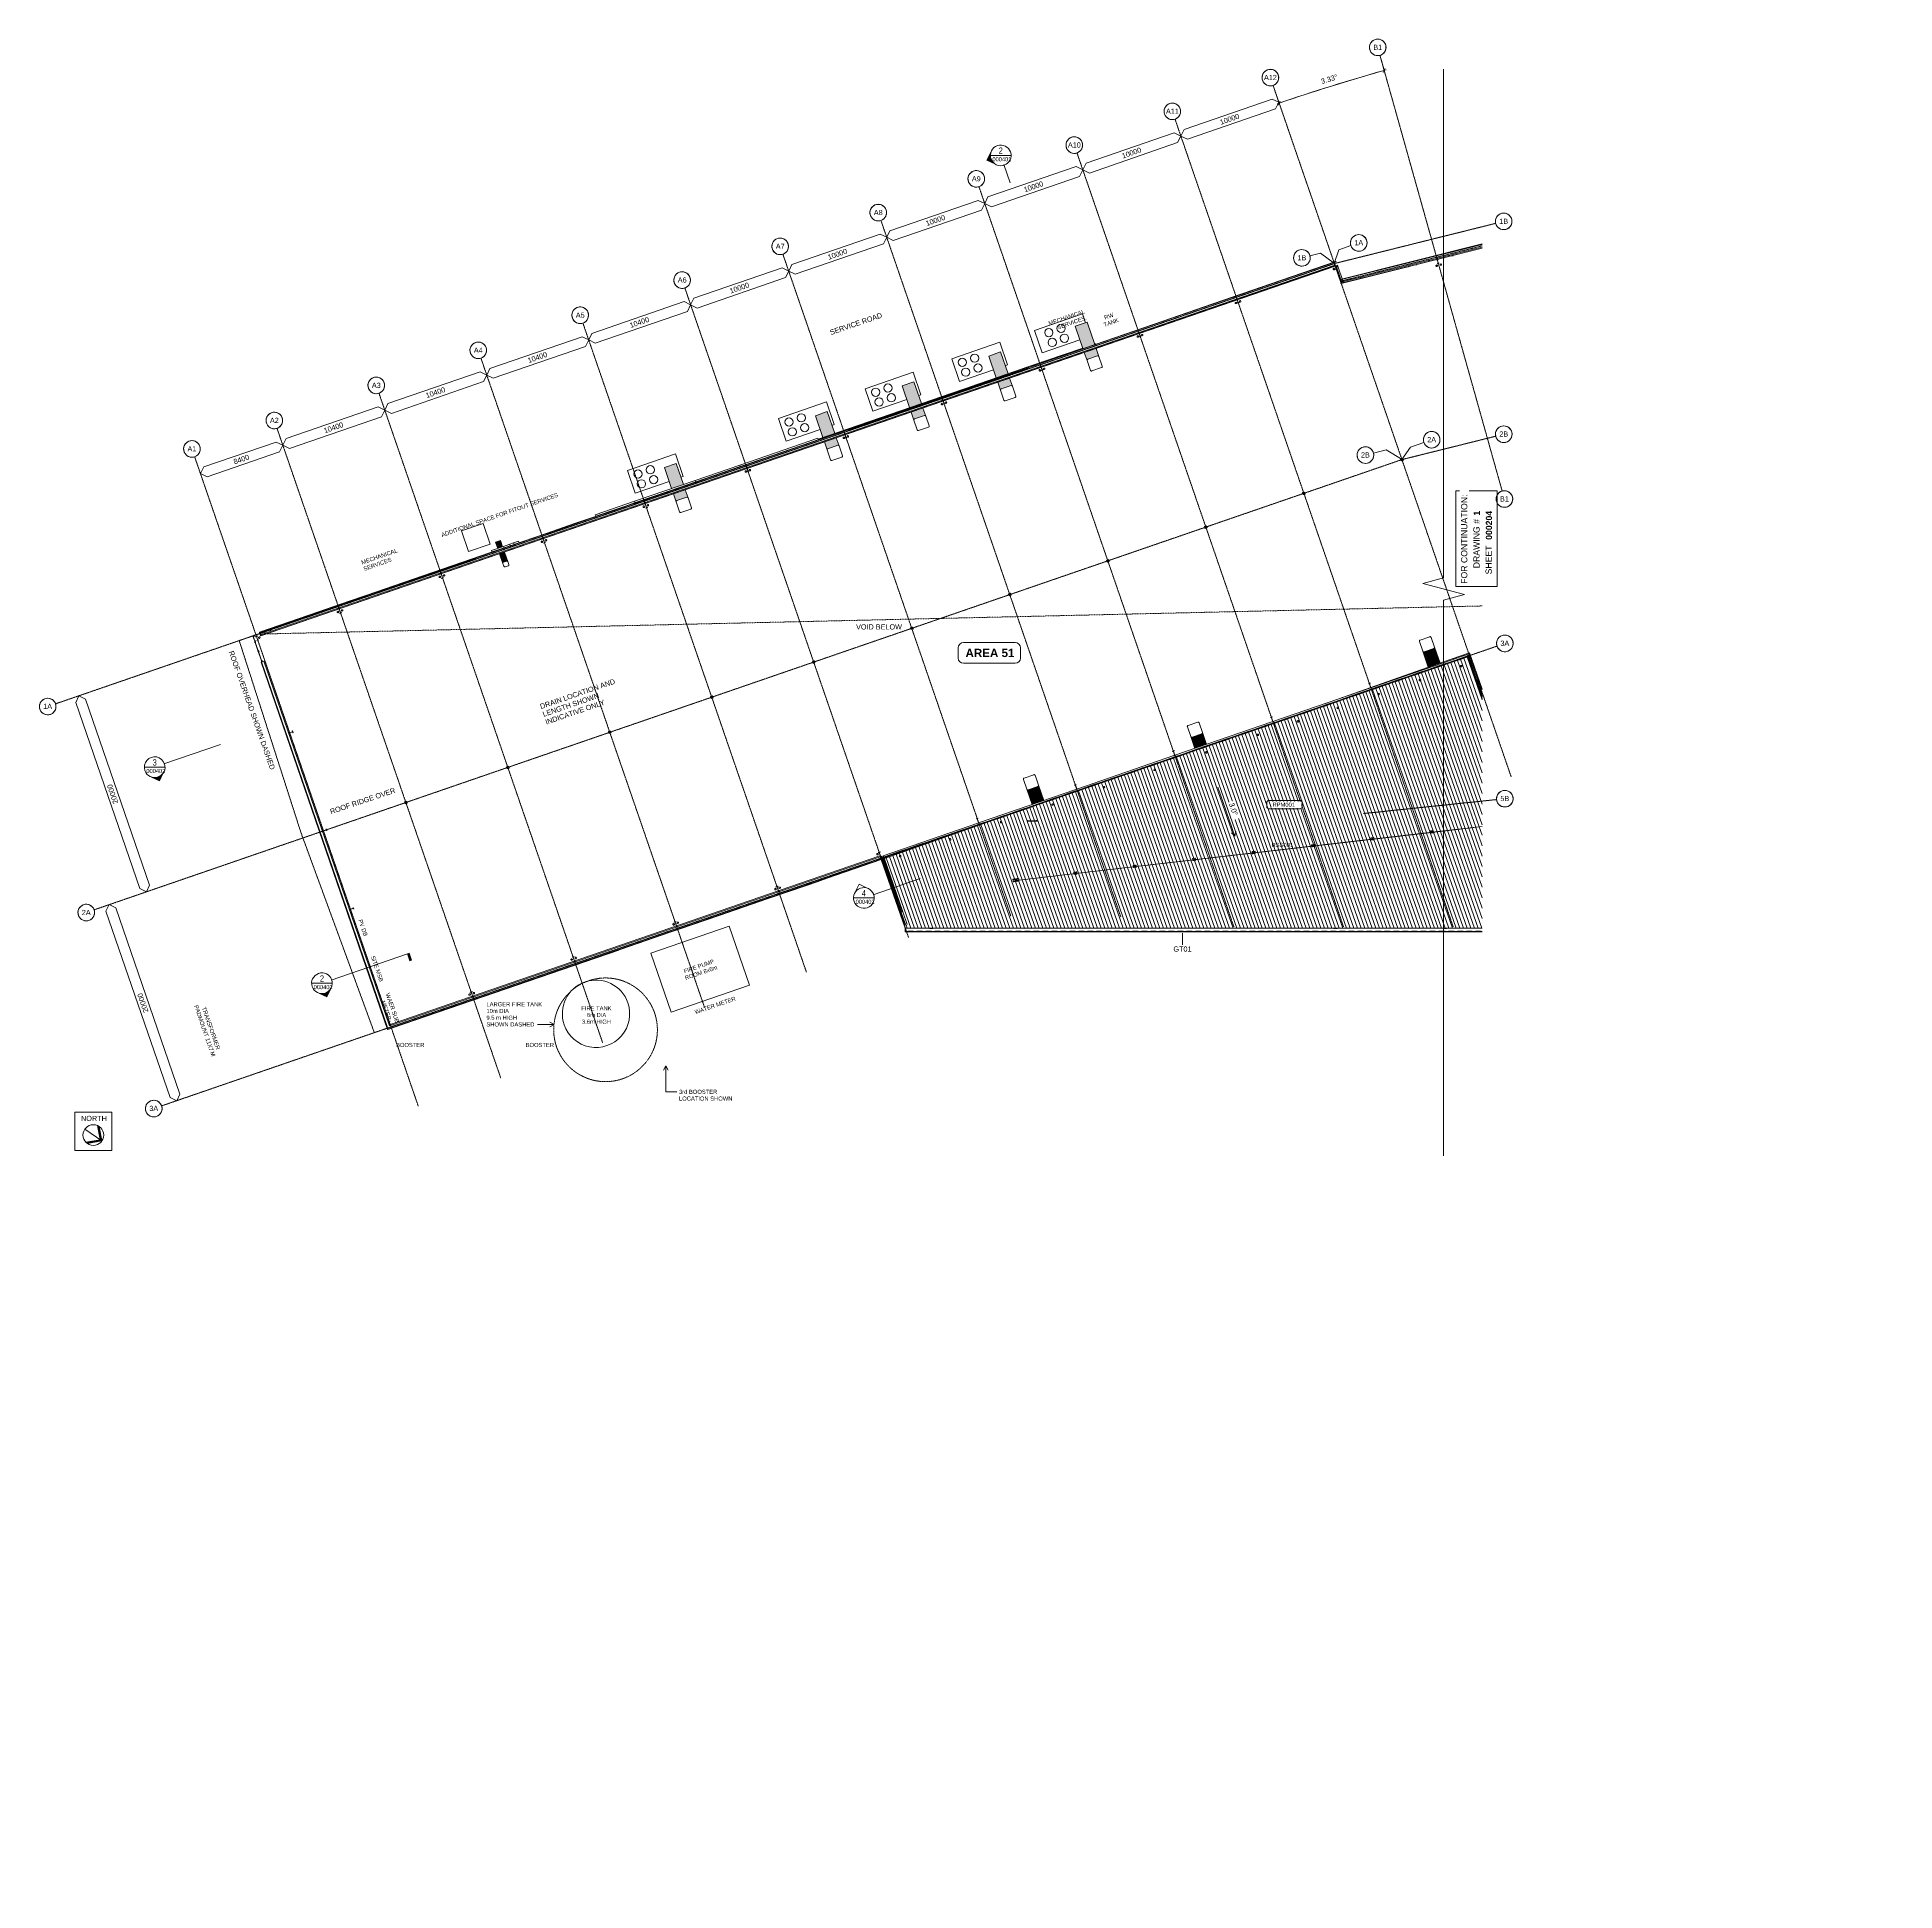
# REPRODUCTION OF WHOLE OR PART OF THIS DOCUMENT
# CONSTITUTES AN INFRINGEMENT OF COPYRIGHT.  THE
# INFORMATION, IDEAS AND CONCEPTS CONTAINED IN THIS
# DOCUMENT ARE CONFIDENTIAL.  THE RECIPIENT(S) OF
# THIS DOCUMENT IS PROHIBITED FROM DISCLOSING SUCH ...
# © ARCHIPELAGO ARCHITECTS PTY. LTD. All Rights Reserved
# Model space of a CAD drawing. Header units: millimetres. Extents: x -2479188 to -2300024, y 3874558 to 4053369.
import ezdxf

# ---------------------------------------------------------------- set-up
doc = ezdxf.new("R2010")
doc.units = ezdxf.units.MM
for name, pattern in [('03 Dash Tight', [4.5, 3, -1.5]), ('Dash Tight', [1.2, 0.6, -0.6]), ('Grid Line', [21, 12, -3, 3, -3]), ('Overhead', [4, 2.5, -1.5])]:
    doc.linetypes.add(name, pattern=pattern)
for name, color, linetype, lineweight in [('A-ANNO-DIMS', 211, 'Continuous', 5), ('A-ANNO-DIMS-200', 211, 'Continuous', 5), ('A-ANNO-KEYN', 231, 'Continuous', 5), ('A-ANNO-NOTE', 131, 'Continuous', 5), ('A-CLNG', 13, 'Continuous', 5), ('A-DETL', 90, 'Continuous', 18), ('A-DETL-GENF', 92, 'Continuous', 5), ('A-DETL-THIN', 151, 'Continuous', 5), ('A-FLOR-OVHD', 1, 'Overhead', 13), ('A-GENM', 13, 'Continuous', 5), ('A-GENM-IDEN', 13, 'Continuous', 5), ('A-GLAZ-CURT', 52, 'Continuous', 5), ('A-GLAZ-CWMG', 51, 'Continuous', 5), ('A-ROOF', 132, 'Continuous', 5), ('A-ROOF-IDEN', 132, 'Continuous', 5), ('A-ROOF-PATT', 132, 'Continuous', 5), ('A-WALL', 113, 'Continuous', 5), ('A-WALL-FNSH', 113, 'Continuous', 13), ('A-WALL-PATT', 111, 'Continuous', 13), ('G-ANNO-DIMS', 111, 'Continuous', 5), ('G-ANNO-SYMB', 111, 'Continuous', 5), ('G-ANNO-TEXT', 231, 'Continuous', 5), ('P-SANR-FIXT', 6, 'Continuous', 5), ('Q-SPCQ', 91, 'Continuous', 5), ('S-BEAM', 12, 'Continuous', 5), ('S-COLS', 52, 'Continuous', 5), ('S-GRID', 1, 'Continuous', 5), ('S-GRID-IDEN', 1, 'Continuous', 5)]:
    doc.layers.add(name, color=color, linetype=linetype, lineweight=lineweight)
doc.styles.add('Arial', font='arial.ttf', dxfattribs={"height": 500})
doc.styles.add('Arial Narrow', font='ARIALN.TTF', dxfattribs={"height": 600})
doc.styles.add('Arial Narrow_1', font='ARIALN.TTF', dxfattribs={"height": 400})
doc.styles.add('Arial_1', font='arial.ttf', dxfattribs={"height": 3})
doc.styles.add('Arial_2', font='arial.ttf', dxfattribs={"height": 400})
doc.styles.add('Arial_B', font='arialbd.ttf', dxfattribs={"height": 800})
doc.styles.add('Arial_B_1', font='arialbd.ttf', dxfattribs={"height": 600})
doc.dimstyles.new('2_5-Diagonal-_deg_-Decimal_O', dxfattribs={"dimscale": 304.8, "dimtxt": 510.1297, "dimasz": 0.984252, "dimexe": 0.656168, "dimexo": 0.0625, "dimgap": 0.984252, "dimtad": 1, "dimdec": 0, "dimzin": 0, "dimdsep": 46, "dimtxsty": 'Arial', "dimblk1": 'OBLIQUE', "dimblk2": 'OBLIQUE', "dimsah": 1, "dimcen": 0.09, "dimdle": 0.656168, "dimazin": 0, "dimtfac": 1, "dimtdec": 4, "dimtix": 1, "dimtmove": 0, "dimatfit": 3, "dimfxl": 3.28084, "dimfxlon": 1, "dimtvp": 1, "dimtfill": 1, "dimtolj": 1, "dimtzin": 0, "dimlwd": 15, "dimlwe": 15, "dimarcsym": 2})
pattern_1 = [(0, (0, 0), (812.8, 203.2), [67.056, -542.544, 67.056, -542.544, -3251.2]), (0, (0, 0), (812.8, 203.2), [-1219.2, 67.056, -1152.144, 67.056, -542.544, -1422.4]), (0, (0, 0), (812.8, 203.2), [-3048, 67.056, -339.344, 67.056, -948.944]), (120, (304.8, 101.6), (-582.376362, 602.305448), [67.056, -542.544, 67.056, -542.544, -3251.2]), (120, (304.8, 101.6), (-582.376362, 602.305448), [-1219.2, 67.056, -1152.144, 67.056, -542.544, -1422.4]), (120, (304.8, 101.6), (-582.376362, 602.305448), [-3048, 67.056, -339.344, 67.056, -948.944]), (240, (406.4, 508), (-230.423638, -805.505448), [67.056, -542.544, 67.056, -542.544, -3251.2]), (240, (406.4, 508), (-230.423638, -805.505448), [-1219.2, 67.056, -1152.144, 67.056, -542.544, -1422.4]), (240, (406.4, 508), (-230.423638, -805.505448), [-3048, 67.056, -339.344, 67.056, -948.944])]
pattern_2 = [(270, (0, 0.5), (-15, -9e-16), [])]

# ---------------------------------------------------------------- blocks, each defined once
blk = doc.blocks.new('Structural Framing 21 - Structural Framing 1-750478-GA - Part A 6m')
at = {"layer": 'S-BEAM', "lineweight": 13}
for p, q in [((-2457948, 3995604), (-2458117, 3995546)), ((-2458117, 3995546), (-2458113, 3995536)), ((-2458113, 3995536), (-2458043, 3995560)), ((-2458029, 3995552), (-2457912, 3995214)), ((-2457905, 3995216), (-2458022, 3995555)), ((-2458015, 3995569), (-2457945, 3995593)), ((-2457945, 3995593), (-2457948, 3995604)), ((-2457919, 3995199), (-2457989, 3995175)), ((-2457989, 3995175), (-2457986, 3995165)), ((-2457986, 3995165), (-2457817, 3995223)), ((-2457821, 3995233), (-2457891, 3995209)), ((-2457817, 3995223), (-2457821, 3995233)), ((-2445154, 3958448), (-2445323, 3958390)), ((-2445323, 3958390), (-2445319, 3958380)), ((-2445319, 3958380), (-2445249, 3958404)), ((-2445235, 3958397), (-2445118, 3958058)), ((-2445111, 3958060), (-2445228, 3958399)), ((-2445221, 3958413), (-2445151, 3958438)), ((-2445125, 3958043), (-2445195, 3958019)), ((-2445195, 3958019), (-2445191, 3958009)), ((-2445191, 3958009), (-2445023, 3958067)), ((-2445151, 3958438), (-2445154, 3958448)), ((-2445027, 3958077), (-2445096, 3958053)), ((-2445023, 3958067), (-2445027, 3958077))]:
    blk.add_line(p, q, dxfattribs=at)
for centre, start, end in [((-2458040, 3995549), 19.00041, 109.00041), ((-2458011, 3995559), 109.00041, 199.00041), ((-2457923, 3995210), 289.00041, 19.00041), ((-2457894, 3995220), 199.00041, 289.00041), ((-2445246, 3958393), 19.00041, 109.00041), ((-2445217, 3958403), 109.00041, 199.00041), ((-2445129, 3958054), 289.00041, 19.00041), ((-2445100, 3958064), 199.00041, 289.00041)]:
    blk.add_arc(centre, 11.4, start, end, dxfattribs=at)
blk = doc.blocks.new('SHS-Square Hollow Section-Column - 200x200xSHS-1605338-GA - Part A 6m')
at = {"layer": 'S-COLS'}
h = blk.add_hatch(dxfattribs=at)
h.set_pattern_fill('FP_3', color=256, style=0, pattern_type=2)
h.set_pattern_definition([(26, (913251.06, -4558304.6), (-311.76956, 639.22233), []), (26, (913499.15, -4557584.1), (-311.76956, 639.22233), [])])
h.paths.add_polyline_path([(90, -100), (97, -97), (100, -90), (94, -94)])
h.paths.add_polyline_path([(-90, -100), (90, -100), (90, -95), (-90, -95)])
h.paths.add_polyline_path([(-90, -100), (-94, -94), (-100, -90), (-97, -97)])
h.paths.add_polyline_path([(-100, 90), (-94, 94), (-90, 100), (-97, 97)])
h.paths.add_polyline_path([(-100, -90), (-95, -90), (-95, 90), (-100, 90)])
h.paths.add_polyline_path([(100, 90), (97, 97), (90, 100), (94, 94)])
h.paths.add_polyline_path([(95, -90), (100, -90), (100, 90), (95, 90)])
h.paths.add_polyline_path([(-90, 95), (90, 95), (90, 100), (-90, 100)])
at = {"layer": 'S-COLS', "lineweight": 15}
for p, q in [((-100, 90), (-100, -90)), ((-95, -90), (-95, 90)), ((90, 100), (-90, 100)), ((-90, 95), (90, 95)), ((95, 90), (95, -90)), ((100, -90), (100, 90)), ((90, -95), (-90, -95)), ((-90, -100), (90, -100))]:
    blk.add_line(p, q, dxfattribs=at)
for centre, radius, start, end in [((-90, 90), 10, 90, 180), ((-90, 90), 5, 90, 180), ((90, 90), 10, 360, 90), ((90, 90), 5, 0, 90), ((-90, -90), 10, 180, 270), ((-90, -90), 5, 180, 270), ((90, -90), 5, 270, 0), ((90, -90), 10, 270, 360)]:
    blk.add_arc(centre, radius, start, end, dxfattribs=at)
blk = doc.blocks.new('SHS-Square Hollow Section-Column - 200x200xSHS-V1-GA - Part A 6m')
at = {"layer": 'S-COLS'}
h = blk.add_hatch(dxfattribs=at)
h.set_pattern_fill('FP_4', color=256, style=0, pattern_type=2)
h.set_pattern_definition([(26, (933251.06, -4558304.6), (-311.76956, 639.22233), []), (26, (933499.15, -4557584.1), (-311.76956, 639.22233), [])])
h.paths.add_polyline_path([(90, -100), (97, -97), (100, -90), (94, -94)])
h.paths.add_polyline_path([(-90, -100), (90, -100), (90, -95), (-90, -95)])
h.paths.add_polyline_path([(-90, -100), (-94, -94), (-100, -90), (-97, -97)])
h.paths.add_polyline_path([(-100, 90), (-94, 94), (-90, 100), (-97, 97)])
h.paths.add_polyline_path([(-100, -90), (-95, -90), (-95, 90), (-100, 90)])
h.paths.add_polyline_path([(100, 90), (97, 97), (90, 100), (94, 94)])
h.paths.add_polyline_path([(95, -90), (100, -90), (100, 90), (95, 90)])
h.paths.add_polyline_path([(-90, 95), (90, 95), (90, 100), (-90, 100)])
at = {"layer": 'S-COLS', "lineweight": 15}
for p, q in [((-100, 90), (-100, -90)), ((-95, -90), (-95, 90)), ((90, 100), (-90, 100)), ((-90, 95), (90, 95)), ((95, 90), (95, -90)), ((100, -90), (100, 90)), ((90, -95), (-90, -95)), ((-90, -100), (90, -100))]:
    blk.add_line(p, q, dxfattribs=at)
for centre, radius, start, end in [((-90, 90), 10, 90, 180), ((-90, 90), 5, 90, 180), ((90, 90), 10, 360, 90), ((90, 90), 5, 0, 90), ((-90, -90), 10, 180, 270), ((-90, -90), 5, 180, 270), ((90, -90), 5, 270, 0), ((90, -90), 10, 270, 360)]:
    blk.add_arc(centre, radius, start, end, dxfattribs=at)
blk = doc.blocks.new('SHS-Square Hollow Section-Column - 200x200xSHS-V2-GA - Part A 6m')
at = {"layer": 'S-COLS', "lineweight": 15}
for p, q in [((-100, 90), (-100, -90)), ((-95, -90), (-95, 90)), ((90, 100), (-90, 100)), ((-90, 95), (90, 95)), ((95, 90), (95, -90)), ((100, -90), (100, 90)), ((90, -95), (-90, -95)), ((-90, -100), (90, -100))]:
    blk.add_line(p, q, dxfattribs=at)
for centre, radius, start, end in [((-90, 90), 10, 90, 180), ((-90, 90), 5, 90, 180), ((90, 90), 10, 360, 90), ((90, 90), 5, 0, 90), ((-90, -90), 10, 180, 270), ((-90, -90), 5, 180, 270), ((90, -90), 5, 270, 0), ((90, -90), 10, 270, 360)]:
    blk.add_arc(centre, radius, start, end, dxfattribs=at)
blk = doc.blocks.new('SHS-Square Hollow Section-Column - 200x200xSHS-V3-GA - Part A 6m')
at = {"layer": 'S-COLS', "lineweight": 15}
for p, q in [((-100, 90), (-100, -90)), ((-95, -90), (-95, 90)), ((90, 100), (-90, 100)), ((-90, 95), (90, 95)), ((95, 90), (95, -90)), ((100, -90), (100, 90)), ((90, -95), (-90, -95)), ((-90, -100), (90, -100))]:
    blk.add_line(p, q, dxfattribs=at)
for centre, radius, start, end in [((-90, 90), 10, 90, 180), ((-90, 90), 5, 90, 180), ((90, 90), 10, 360, 90), ((90, 90), 5, 0, 90), ((-90, -90), 10, 180, 270), ((-90, -90), 5, 180, 270), ((90, -90), 5, 270, 0), ((90, -90), 10, 270, 360)]:
    blk.add_arc(centre, radius, start, end, dxfattribs=at)
blk = doc.blocks.new('SHS-Square Hollow Section-Column - 200x200xSHS-V4-GA - Part A 6m')
at = {"layer": 'S-COLS', "lineweight": 15}
for p, q in [((-100, 90), (-100, -90)), ((-95, -90), (-95, 90)), ((90, 100), (-90, 100)), ((-90, 95), (90, 95)), ((95, 90), (95, -90)), ((100, -90), (100, 90)), ((90, -95), (-90, -95)), ((-90, -100), (90, -100))]:
    blk.add_line(p, q, dxfattribs=at)
for centre, radius, start, end in [((-90, 90), 10, 90, 180), ((-90, 90), 5, 90, 180), ((90, 90), 10, 360, 90), ((90, 90), 5, 0, 90), ((-90, -90), 10, 180, 270), ((-90, -90), 5, 180, 270), ((90, -90), 5, 270, 0), ((90, -90), 10, 270, 360)]:
    blk.add_arc(centre, radius, start, end, dxfattribs=at)
blk = doc.blocks.new('SHS-Square Hollow Section-Column - 200x200xSHS-V5-GA - Part A 6m')
at = {"layer": 'S-COLS', "lineweight": 15}
for p, q in [((-100, 90), (-100, -90)), ((-95, -90), (-95, 90)), ((90, 100), (-90, 100)), ((-90, 95), (90, 95)), ((95, 90), (95, -90)), ((100, -90), (100, 90)), ((90, -95), (-90, -95)), ((-90, -100), (90, -100))]:
    blk.add_line(p, q, dxfattribs=at)
for centre, radius, start, end in [((-90, 90), 10, 90, 180), ((-90, 90), 5, 90, 180), ((90, 90), 10, 360, 90), ((90, 90), 5, 0, 90), ((-90, -90), 10, 180, 270), ((-90, -90), 5, 180, 270), ((90, -90), 5, 270, 0), ((90, -90), 10, 270, 360)]:
    blk.add_arc(centre, radius, start, end, dxfattribs=at)
blk = doc.blocks.new('UB _Column_ - 410UB54-1478165-GA - Part A 6m')
at = {"layer": 'S-COLS'}
for p, q in [((89, 201), (-89, 201)), ((-89, 201), (-89, 191)), ((-89, 191), (-15, 191)), ((-4, 179), (-4, -179)), ((4, -179), (4, 179)), ((15, 191), (89, 191)), ((89, 191), (89, 201)), ((-15, -191), (-89, -191)), ((-89, -191), (-89, -202)), ((-89, -202), (89, -202)), ((89, -191), (15, -191)), ((89, -202), (89, -191))]:
    blk.add_line(p, q, dxfattribs=at)
for centre, start, end in [((-15, 179), 0, 90), ((15, 179), 90, 180), ((-15, -179), 270, 0), ((15, -179), 180, 270)]:
    blk.add_arc(centre, 11.4, start, end, dxfattribs=at)
blk = doc.blocks.new('Generic Models 4 - Generic Models 2-823071-GA - Part A 6m')
at = {"layer": 'A-GENM'}
for start, end in [(19.00041, 199.00041), (199.00041, 19.00041)]:
    blk.add_arc((-2425288, 3959163), 3250, start, end, dxfattribs=at)
blk = doc.blocks.new('Structural Framing 30 - Structural Framing 1-951963-GA - Part A 6m')
at = {"layer": 'S-BEAM', "lineweight": 13}
for p, q in [((-2449991, 3998344), (-2450189, 3998276)), ((-2450189, 3998276), (-2450185, 3998263)), ((-2450185, 3998263), (-2450104, 3998291)), ((-2450086, 3998282), (-2449932, 3997835)), ((-2449923, 3997838), (-2450077, 3998285)), ((-2450068, 3998303), (-2449987, 3998331)), ((-2449940, 3997817), (-2450021, 3997789)), ((-2450021, 3997789), (-2450017, 3997776)), ((-2450017, 3997776), (-2449820, 3997844)), ((-2449987, 3998331), (-2449991, 3998344)), ((-2449824, 3997857), (-2449905, 3997829)), ((-2449820, 3997844), (-2449824, 3997857)), ((-2437238, 3961306), (-2437436, 3961238)), ((-2437436, 3961238), (-2437431, 3961225)), ((-2437431, 3961225), (-2437350, 3961253)), ((-2437333, 3961245), (-2437178, 3960797)), ((-2437169, 3960800), (-2437323, 3961248)), ((-2437315, 3961266), (-2437234, 3961293)), ((-2437187, 3960779), (-2437268, 3960751)), ((-2437268, 3960751), (-2437264, 3960739)), ((-2437264, 3960739), (-2437066, 3960807)), ((-2437234, 3961293), (-2437238, 3961306)), ((-2437070, 3960819), (-2437151, 3960791)), ((-2437066, 3960807), (-2437070, 3960819))]:
    blk.add_line(p, q, dxfattribs=at)
for centre, start, end in [((-2450099, 3998278), 19.00041, 109.00041), ((-2450064, 3998290), 109.00041, 199.00041), ((-2449945, 3997830), 289.00041, 19.00041), ((-2449909, 3997842), 199.00041, 289.00041), ((-2437346, 3961240), 19.00041, 109.00041), ((-2437310, 3961252), 109.00041, 199.00041), ((-2437192, 3960792), 289.00041, 19.00041), ((-2437156, 3960804), 199.00041, 289.00041)]:
    blk.add_arc(centre, 14, start, end, dxfattribs=at)
blk = doc.blocks.new('Structural Framing 15 - Structural Framing 1-952687-GA - Part A 6m')
at = {"layer": 'S-BEAM', "lineweight": 13}
for p, q in [((-2344074, 4031945), (-2344246, 4031897)), ((-2344246, 4031897), (-2344242, 4031885)), ((-2344242, 4031885), (-2344171, 4031905)), ((-2344157, 4031897), (-2344061, 4031553)), ((-2344053, 4031555), (-2344150, 4031899)), ((-2344142, 4031913), (-2344071, 4031933)), ((-2344069, 4031539), (-2344139, 4031519)), ((-2344139, 4031519), (-2344136, 4031506)), ((-2344136, 4031506), (-2343965, 4031554)), ((-2344071, 4031933), (-2344074, 4031945)), ((-2343968, 4031567), (-2344039, 4031547)), ((-2343965, 4031554), (-2343968, 4031567))]:
    blk.add_line(p, q, dxfattribs=at)
for centre, start, end in [((-2344168, 4031894), 15.66741, 105.66741), ((-2344139, 4031902), 105.66741, 195.66741), ((-2344072, 4031550), 285.66741, 15.66741), ((-2344042, 4031558), 195.66741, 285.66741)]:
    blk.add_arc(centre, 11.4, start, end, dxfattribs=at)
blk = doc.blocks.new('SHS-Square Hollow Section-Column - 200x200xSHS-V6-GA - Part A 6m')
at = {"layer": 'S-COLS'}
h = blk.add_hatch(dxfattribs=at)
h.set_pattern_fill('FP_6', color=256, style=0, pattern_type=2)
h.set_pattern_definition([(26, (923251.06, -4558304.6), (-311.76956, 639.22233), []), (26, (923499.15, -4557584.1), (-311.76956, 639.22233), [])])
h.paths.add_polyline_path([(90, -100), (97, -97), (100, -90), (94, -94)])
h.paths.add_polyline_path([(-90, -100), (90, -100), (90, -95), (-90, -95)])
h.paths.add_polyline_path([(-90, -100), (-94, -94), (-100, -90), (-97, -97)])
h.paths.add_polyline_path([(-100, 90), (-94, 94), (-90, 100), (-97, 97)])
h.paths.add_polyline_path([(-100, -90), (-95, -90), (-95, 90), (-100, 90)])
h.paths.add_polyline_path([(100, 90), (97, 97), (90, 100), (94, 94)])
h.paths.add_polyline_path([(95, -90), (100, -90), (100, 90), (95, 90)])
h.paths.add_polyline_path([(-90, 95), (90, 95), (90, 100), (-90, 100)])
at = {"layer": 'S-COLS', "lineweight": 15}
for p, q in [((-100, 90), (-100, -90)), ((-95, -90), (-95, 90)), ((90, 100), (-90, 100)), ((-90, 95), (90, 95)), ((95, 90), (95, -90)), ((100, -90), (100, 90)), ((90, -95), (-90, -95)), ((-90, -100), (90, -100))]:
    blk.add_line(p, q, dxfattribs=at)
for centre, radius, start, end in [((-90, 90), 10, 90, 180), ((-90, 90), 5, 90, 180), ((90, 90), 10, 360, 90), ((90, 90), 5, 0, 90), ((-90, -90), 10, 180, 270), ((-90, -90), 5, 180, 270), ((90, -90), 5, 270, 0), ((90, -90), 10, 270, 360)]:
    blk.add_arc(centre, radius, start, end, dxfattribs=at)
blk = doc.blocks.new('SHS-Square Hollow Section-Column - 200x200xSHS-2929163-GA - Part A 6m')
at = {"layer": 'S-COLS'}
h = blk.add_hatch(dxfattribs=at)
h.set_pattern_fill('FP_7', color=256, style=0, pattern_type=2)
h.set_pattern_definition([(26, (943251.06, -4558304.6), (-311.76956, 639.22233), []), (26, (943499.15, -4557584.1), (-311.76956, 639.22233), [])])
h.paths.add_polyline_path([(90, -100), (97, -97), (100, -90), (94, -94)])
h.paths.add_polyline_path([(-90, -100), (90, -100), (90, -95), (-90, -95)])
h.paths.add_polyline_path([(-90, -100), (-94, -94), (-100, -90), (-97, -97)])
h.paths.add_polyline_path([(-100, 90), (-94, 94), (-90, 100), (-97, 97)])
h.paths.add_polyline_path([(-100, -90), (-95, -90), (-95, 90), (-100, 90)])
h.paths.add_polyline_path([(100, 90), (97, 97), (90, 100), (94, 94)])
h.paths.add_polyline_path([(95, -90), (100, -90), (100, 90), (95, 90)])
h.paths.add_polyline_path([(-90, 95), (90, 95), (90, 100), (-90, 100)])
at = {"layer": 'S-COLS', "lineweight": 15}
for p, q in [((-100, 90), (-100, -90)), ((-95, -90), (-95, 90)), ((90, 100), (-90, 100)), ((-90, 95), (90, 95)), ((95, 90), (95, -90)), ((100, -90), (100, 90)), ((90, -95), (-90, -95)), ((-90, -100), (90, -100))]:
    blk.add_line(p, q, dxfattribs=at)
for centre, radius, start, end in [((-90, 90), 10, 90, 180), ((-90, 90), 5, 90, 180), ((90, 90), 10, 360, 90), ((90, 90), 5, 0, 90), ((-90, -90), 10, 180, 270), ((-90, -90), 5, 180, 270), ((90, -90), 10, 270, 360), ((90, -90), 5, 270, 0)]:
    blk.add_arc(centre, radius, start, end, dxfattribs=at)
blk = doc.blocks.new('SHS-Square Hollow Section-Column - 200x200xSHS-V7-GA - Part A 6m')
at = {"layer": 'S-COLS', "lineweight": 15}
for p, q in [((-100, 90), (-100, -90)), ((-95, -90), (-95, 90)), ((90, 100), (-90, 100)), ((-90, 95), (90, 95)), ((95, 90), (95, -90)), ((100, -90), (100, 90)), ((90, -95), (-90, -95)), ((-90, -100), (90, -100))]:
    blk.add_line(p, q, dxfattribs=at)
for centre, radius, start, end in [((-90, 90), 10, 90, 180), ((-90, 90), 5, 90, 180), ((90, 90), 10, 360, 90), ((90, 90), 5, 0, 90), ((-90, -90), 10, 180, 270), ((-90, -90), 5, 180, 270), ((90, -90), 5, 270, 0), ((90, -90), 10, 270, 360)]:
    blk.add_arc(centre, radius, start, end, dxfattribs=at)
blk = doc.blocks.new('SHS-Square Hollow Section-Column - 200x200xSHS-V8-GA - Part A 6m')
at = {"layer": 'S-COLS'}
h = blk.add_hatch(dxfattribs=at)
h.set_pattern_fill('FP_8', color=256, style=0, pattern_type=2)
h.set_pattern_definition([(26, (983651.06, -4558304.6), (-311.76956, 639.22233), []), (26, (983899.15, -4557584.1), (-311.76956, 639.22233), [])])
h.paths.add_polyline_path([(90, -100), (97, -97), (100, -90), (94, -94)])
h.paths.add_polyline_path([(-90, -100), (90, -100), (90, -95), (-90, -95)])
h.paths.add_polyline_path([(-90, -100), (-94, -94), (-100, -90), (-97, -97)])
h.paths.add_polyline_path([(-100, 90), (-94, 94), (-90, 100), (-97, 97)])
h.paths.add_polyline_path([(-100, -90), (-95, -90), (-95, 90), (-100, 90)])
h.paths.add_polyline_path([(100, 90), (97, 97), (90, 100), (94, 94)])
h.paths.add_polyline_path([(95, -90), (100, -90), (100, 90), (95, 90)])
h.paths.add_polyline_path([(-90, 95), (90, 95), (90, 100), (-90, 100)])
at = {"layer": 'S-COLS', "lineweight": 15}
for p, q in [((-100, 90), (-100, -90)), ((-95, -90), (-95, 90)), ((90, 100), (-90, 100)), ((-90, 95), (90, 95)), ((95, 90), (95, -90)), ((100, -90), (100, 90)), ((90, -95), (-90, -95)), ((-90, -100), (90, -100))]:
    blk.add_line(p, q, dxfattribs=at)
for centre, radius, start, end in [((-90, 90), 10, 90, 180), ((-90, 90), 5, 90, 180), ((90, 90), 10, 360, 90), ((90, 90), 5, 0, 90), ((-90, -90), 10, 180, 270), ((-90, -90), 5, 180, 270), ((90, -90), 5, 270, 0), ((90, -90), 10, 270, 360)]:
    blk.add_arc(centre, radius, start, end, dxfattribs=at)
blk = doc.blocks.new('SHS-Square Hollow Section-Column - 200x200xSHS-V9-GA - Part A 6m')
at = {"layer": 'S-COLS'}
h = blk.add_hatch(dxfattribs=at)
h.set_pattern_fill('FP_9', color=256, style=0, pattern_type=2)
h.set_pattern_definition([(26, (1004451.06, -4558304.6), (-311.76956, 639.22233), []), (26, (1004699.15, -4557584.1), (-311.76956, 639.22233), [])])
h.paths.add_polyline_path([(90, -100), (97, -97), (100, -90), (94, -94)])
h.paths.add_polyline_path([(-90, -100), (90, -100), (90, -95), (-90, -95)])
h.paths.add_polyline_path([(-90, -100), (-94, -94), (-100, -90), (-97, -97)])
h.paths.add_polyline_path([(-100, 90), (-94, 94), (-90, 100), (-97, 97)])
h.paths.add_polyline_path([(-100, -90), (-95, -90), (-95, 90), (-100, 90)])
h.paths.add_polyline_path([(100, 90), (97, 97), (90, 100), (94, 94)])
h.paths.add_polyline_path([(95, -90), (100, -90), (100, 90), (95, 90)])
h.paths.add_polyline_path([(-90, 95), (90, 95), (90, 100), (-90, 100)])
at = {"layer": 'S-COLS', "lineweight": 15}
for p, q in [((-100, 90), (-100, -90)), ((-95, -90), (-95, 90)), ((90, 100), (-90, 100)), ((-90, 95), (90, 95)), ((95, 90), (95, -90)), ((100, -90), (100, 90)), ((90, -95), (-90, -95)), ((-90, -100), (90, -100))]:
    blk.add_line(p, q, dxfattribs=at)
for centre, radius, start, end in [((-90, 90), 10, 90, 180), ((-90, 90), 5, 90, 180), ((90, 90), 10, 360, 90), ((90, 90), 5, 0, 90), ((-90, -90), 10, 180, 270), ((-90, -90), 5, 180, 270), ((90, -90), 5, 270, 0), ((90, -90), 10, 270, 360)]:
    blk.add_arc(centre, radius, start, end, dxfattribs=at)
blk = doc.blocks.new('Generic Models 2 - Generic Models 2-983313-GA - Part A 6m')
at = {"layer": 'A-GENM'}
for p, q in [((-2394268, 3973894), (-2399923, 3971891)), ((-2391597, 3966353), (-2394268, 3973894)), ((-2399923, 3971891), (-2397253, 3964350)), ((-2397253, 3964350), (-2391597, 3966353))]:
    blk.add_line(p, q, dxfattribs=at)
blk = doc.blocks.new('Mechanical - Condensers - Mechanical - Condensers-1249279-GA - Part A 6m')
at = {"layer": 'A-GENM'}
h = blk.add_hatch(color=256, dxfattribs=at)
h.paths.add_polyline_path([(-2377869, 4022300), (-2376924, 4022626), (-2377160, 4023312), (-2378105, 4022987), (-2377907, 4022412)])
h.paths.add_polyline_path([(-2378234, 4023359), (-2377288, 4023685), (-2378030, 4025841), (-2378976, 4025515), (-2378251, 4023410)])
h = blk.add_hatch(color=256, dxfattribs=at)
h.paths.add_polyline_path([(-2376796, 4022564), (-2377065, 4023345), (-2377160, 4023312), (-2376924, 4022626), (-2376893, 4022631), (-2376856, 4022624), (-2376847, 4022621), (-2376825, 4022607), (-2376808, 4022587)])
h.paths.add_polyline_path([(-2377288, 4023685), (-2377194, 4023717), (-2377936, 4025873), (-2378030, 4025841), (-2377306, 4023736)])
h = blk.add_hatch(color=256, dxfattribs=at)
h.paths.add_polyline_path([(-2377931, 4022173), (-2377937, 4022204), (-2377929, 4022241), (-2377926, 4022250), (-2377912, 4022271), (-2377892, 4022289), (-2377869, 4022300), (-2378105, 4022987), (-2378200, 4022954), (-2377937, 4022189)])
h.paths.add_polyline_path([(-2378328, 4023327), (-2378234, 4023359), (-2378976, 4025515), (-2379071, 4025483), (-2378357, 4023410)])
h = blk.add_hatch(color=256, dxfattribs=at)
h.paths.add_polyline_path([(-2386271, 4019302), (-2386276, 4019333), (-2386269, 4019369), (-2386266, 4019378), (-2386251, 4019400), (-2386232, 4019417), (-2386209, 4019429), (-2386445, 4020115), (-2386539, 4020082), (-2386271, 4019302)])
h.paths.add_polyline_path([(-2386686, 4020507), (-2386591, 4020540), (-2387315, 4022644), (-2387410, 4022611), (-2386706, 4020568)])
h = blk.add_hatch(color=256, dxfattribs=at)
h.paths.add_polyline_path([(-2386209, 4019429), (-2385263, 4019755), (-2385499, 4020441), (-2386445, 4020115), (-2386247, 4019540)])
h.paths.add_polyline_path([(-2386591, 4020540), (-2385646, 4020865), (-2386370, 4022969), (-2387315, 4022644), (-2386596, 4020553)])
h = blk.add_hatch(color=256, dxfattribs=at)
h.paths.add_polyline_path([(-2385136, 4019692), (-2385405, 4020473), (-2385499, 4020441), (-2385263, 4019754), (-2385232, 4019760), (-2385196, 4019753), (-2385187, 4019750), (-2385165, 4019735), (-2385148, 4019716), (-2385136, 4019693)])
h.paths.add_polyline_path([(-2385646, 4020865), (-2385551, 4020898), (-2386275, 4023002), (-2386370, 4022969), (-2385650, 4020879)])
h = blk.add_hatch(color=256, dxfattribs=at)
h.paths.add_polyline_path([(-2394629, 4016424), (-2394634, 4016455), (-2394627, 4016491), (-2394624, 4016500), (-2394610, 4016522), (-2394590, 4016539), (-2394567, 4016551), (-2394803, 4017237), (-2394898, 4017204), (-2394629, 4016424)])
h.paths.add_polyline_path([(-2395044, 4017629), (-2394949, 4017662), (-2395674, 4019766), (-2395768, 4019733), (-2395105, 4017807)])
h = blk.add_hatch(color=256, dxfattribs=at)
h.paths.add_polyline_path([(-2394567, 4016551), (-2393621, 4016876), (-2393858, 4017563), (-2394803, 4017237), (-2394575, 4016575)])
h.paths.add_polyline_path([(-2394949, 4017662), (-2394004, 4017987), (-2394728, 4020091), (-2395674, 4019766), (-2395023, 4017875)])
h = blk.add_hatch(color=256, dxfattribs=at)
h.paths.add_polyline_path([(-2393494, 4016814), (-2393763, 4017595), (-2393858, 4017563), (-2393621, 4016876), (-2393591, 4016882), (-2393554, 4016875), (-2393545, 4016872), (-2393523, 4016857), (-2393506, 4016838), (-2393494, 4016815)])
h.paths.add_polyline_path([(-2394004, 4017987), (-2393909, 4018020), (-2394634, 4020124), (-2394728, 4020091), (-2394022, 4018039)])
h = blk.add_hatch(color=256, dxfattribs=at)
h.paths.add_polyline_path([(-2402987, 4013546), (-2402993, 4013577), (-2402986, 4013613), (-2402983, 4013622), (-2402968, 4013644), (-2402949, 4013661), (-2402925, 4013673), (-2403162, 4014359), (-2403256, 4014326), (-2402987, 4013546)])
h.paths.add_polyline_path([(-2403402, 4014751), (-2403308, 4014784), (-2404032, 4016888), (-2404127, 4016855), (-2403469, 4014945)])
h = blk.add_hatch(color=256, dxfattribs=at)
h.paths.add_polyline_path([(-2402925, 4013673), (-2401980, 4013998), (-2402216, 4014684), (-2403162, 4014359), (-2402934, 4013697)])
h.paths.add_polyline_path([(-2403308, 4014784), (-2402362, 4015109), (-2403087, 4017213), (-2404032, 4016888), (-2403363, 4014945)])
h = blk.add_hatch(color=256, dxfattribs=at)
h.paths.add_polyline_path([(-2401853, 4013936), (-2402121, 4014717), (-2402216, 4014684), (-2401980, 4013998), (-2401949, 4014004), (-2401912, 4013997), (-2401903, 4013994), (-2401882, 4013979), (-2401864, 4013960), (-2401853, 4013937)])
h.paths.add_polyline_path([(-2402362, 4015109), (-2402268, 4015142), (-2402992, 4017246), (-2403087, 4017213), (-2402418, 4015271)])
h = blk.add_hatch(color=256, dxfattribs=at)
h.paths.add_polyline_path([(-2417548, 4008532), (-2417554, 4008563), (-2417547, 4008599), (-2417544, 4008608), (-2417529, 4008630), (-2417510, 4008647), (-2417486, 4008659), (-2417722, 4009345), (-2417817, 4009312), (-2417554, 4008548)])
h.paths.add_polyline_path([(-2417994, 4009827), (-2417900, 4009860), (-2418593, 4011874), (-2418688, 4011841), (-2418264, 4010609)])
h = blk.add_hatch(color=256, dxfattribs=at)
h.paths.add_polyline_path([(-2417486, 4008659), (-2416541, 4008985), (-2416777, 4009671), (-2417722, 4009345), (-2417525, 4008770)])
h.paths.add_polyline_path([(-2417900, 4009860), (-2416954, 4010185), (-2417648, 4012199), (-2418593, 4011874), (-2418158, 4010609)])
h = blk.add_hatch(color=256, dxfattribs=at)
h.paths.add_polyline_path([(-2416414, 4008923), (-2416682, 4009703), (-2416777, 4009671), (-2416541, 4008985), (-2416510, 4008990), (-2416473, 4008983), (-2416464, 4008980), (-2416443, 4008966), (-2416425, 4008946)])
h.paths.add_polyline_path([(-2416954, 4010185), (-2416860, 4010218), (-2417553, 4012232), (-2417648, 4012199), (-2417100, 4010609)])
h = blk.add_hatch(color=256, dxfattribs=at)
h.paths.add_polyline_path([(-2434271, 4002611), (-2434277, 4002642), (-2434270, 4002679), (-2434267, 4002688), (-2434252, 4002710), (-2434233, 4002727), (-2434209, 4002739), (-2434495, 4003569), (-2434590, 4003537), (-2434277, 4002627)])
h.paths.add_polyline_path([(-2434767, 4004052), (-2434673, 4004084), (-2434880, 4004687), (-2434975, 4004654), (-2434817, 4004196)])
h = blk.add_hatch(color=256, dxfattribs=at)
h.paths.add_polyline_path([(-2434209, 4002739), (-2433926, 4002836), (-2434212, 4003667), (-2434495, 4003569), (-2434218, 4002763)])
h.paths.add_polyline_path([(-2434673, 4004084), (-2434389, 4004182), (-2434597, 4004785), (-2434880, 4004687), (-2434713, 4004201)])
h = blk.add_hatch(color=256, dxfattribs=at)
h.paths.add_polyline_path([(-2433799, 4002774), (-2434119, 4003699), (-2434212, 4003667), (-2433926, 4002836), (-2433895, 4002842), (-2433858, 4002835), (-2433849, 4002832), (-2433828, 4002817), (-2433810, 4002798)])
h.paths.add_polyline_path([(-2434389, 4004182), (-2434294, 4004214), (-2434502, 4004817), (-2434597, 4004785), (-2434396, 4004201)])
for points in [[(-2345018, 3992586), (-2344923, 3992620), (-2345425, 3994075), (-2345456, 3994070), (-2345492, 3994077), (-2345501, 3994080), (-2345523, 3994095), (-2345540, 3994114), (-2345552, 3994137), (-2345138, 3992935)], [(-2344923, 3992620), (-2343980, 3992951), (-2344479, 3994401), (-2345424, 3994074), (-2345036, 3992946)], [(-2343980, 3992951), (-2343886, 3992984), (-2344416, 3994523), (-2344412, 3994497), (-2344419, 3994461), (-2344422, 3994452), (-2344436, 3994430), (-2344456, 3994413), (-2344479, 3994401), (-2344074, 3993223)], [(-2367537, 3984761), (-2367442, 3984794), (-2367803, 3985841), (-2367834, 3985836), (-2367871, 3985843), (-2367879, 3985846), (-2367901, 3985860), (-2367919, 3985880), (-2367930, 3985903), (-2367803, 3985534)], [(-2367442, 3984794), (-2366497, 3985119), (-2366858, 3986167), (-2367803, 3985840), (-2367480, 3984903)], [(-2366497, 3985119), (-2366402, 3985152), (-2366796, 3986294), (-2366790, 3986263), (-2366797, 3986226), (-2366800, 3986217), (-2366815, 3986196), (-2366834, 3986178), (-2366858, 3986167), (-2366513, 3985167)], [(-2383145, 3979387), (-2382200, 3979712), (-2382674, 3981091), (-2383619, 3980764), (-2383162, 3979435)], [(-2382200, 3979712), (-2382105, 3979745), (-2382611, 3981213), (-2382607, 3981187), (-2382614, 3981150), (-2382617, 3981141), (-2382631, 3981120), (-2382651, 3981102), (-2382674, 3981091), (-2382238, 3979822)], [(-2383240, 3979354), (-2383145, 3979387), (-2383620, 3980765), (-2383651, 3980760), (-2383687, 3980767), (-2383696, 3980770), (-2383718, 3980784), (-2383735, 3980804), (-2383747, 3980827), (-2383268, 3979435)]]:
    blk.add_hatch(color=256, dxfattribs=at).paths.add_polyline_path(points)
for p, q in [((-2378378, 4026673), (-2383011, 4025077)), ((-2378976, 4025515), (-2378030, 4025841)), ((-2378085, 4025822), (-2378378, 4026673)), ((-2377936, 4025873), (-2378030, 4025841)), ((-2377194, 4023717), (-2377936, 4025873)), ((-2383011, 4025077), (-2382263, 4022903)), ((-2382263, 4022903), (-2378615, 4024159)), ((-2378976, 4025515), (-2379071, 4025483)), ((-2379071, 4025483), (-2378328, 4023327)), ((-2386340, 4023931), (-2390973, 4022336)), ((-2390973, 4022336), (-2390224, 4020161)), ((-2387315, 4022644), (-2387410, 4022611)), ((-2387410, 4022611), (-2386686, 4020507)), ((-2387315, 4022644), (-2386370, 4022969)), ((-2386275, 4023002), (-2386370, 4022969)), ((-2385591, 4021757), (-2386340, 4023931)), ((-2385551, 4020898), (-2386275, 4023002)), ((-2378200, 4022954), (-2377931, 4022173)), ((-2376796, 4022564), (-2377065, 4023345)), ((-2394698, 4021053), (-2399331, 4019458)), ((-2393949, 4018879), (-2394698, 4021053)), ((-2390224, 4020161), (-2386954, 4021287)), ((-2385820, 4021678), (-2385591, 4021757)), ((-2385136, 4019692), (-2385405, 4020473)), ((-2399331, 4019458), (-2398582, 4017283)), ((-2395674, 4019766), (-2395768, 4019733)), ((-2395768, 4019733), (-2395044, 4017629)), ((-2395674, 4019766), (-2394728, 4020091)), ((-2394634, 4020124), (-2394728, 4020091)), ((-2393909, 4018020), (-2394634, 4020124)), ((-2394178, 4018800), (-2393949, 4018879)), ((-2386539, 4020082), (-2386271, 4019302)), ((-2403056, 4018175), (-2407690, 4016580)), ((-2404032, 4016888), (-2404127, 4016855)), ((-2404032, 4016888), (-2403087, 4017213)), ((-2402992, 4017246), (-2403087, 4017213)), ((-2402308, 4016001), (-2403056, 4018175)), ((-2402268, 4015142), (-2402992, 4017246)), ((-2398582, 4017283), (-2395313, 4018409)), ((-2394898, 4017204), (-2394629, 4016424)), ((-2393494, 4016814), (-2393763, 4017595)), ((-2407690, 4016580), (-2406941, 4014405)), ((-2406941, 4014405), (-2403671, 4015531)), ((-2404127, 4016855), (-2403402, 4014751)), ((-2402536, 4015922), (-2402308, 4016001)), ((-2403256, 4014326), (-2402987, 4013546)), ((-2401853, 4013936), (-2402121, 4014717)), ((-2417617, 4013162), (-2422251, 4011566)), ((-2422251, 4011566), (-2421502, 4009392)), ((-2418593, 4011874), (-2418688, 4011841)), ((-2418688, 4011841), (-2417994, 4009827)), ((-2418593, 4011874), (-2417648, 4012199)), ((-2417553, 4012232), (-2417648, 4012199)), ((-2416869, 4010987), (-2417617, 4013162)), ((-2416860, 4010218), (-2417553, 4012232)), ((-2421502, 4009392), (-2418232, 4010518)), ((-2417097, 4010908), (-2416869, 4010987)), ((-2416414, 4008923), (-2416682, 4009703)), ((-2417817, 4009312), (-2417548, 4008532)), ((-2436186, 4006458), (-2438266, 4005742)), ((-2435503, 4004473), (-2436186, 4006458)), ((-2438266, 4005742), (-2437583, 4003756)), ((-2437583, 4003756), (-2435503, 4004473)), ((-2434880, 4004687), (-2434975, 4004654)), ((-2434975, 4004654), (-2434767, 4004052)), ((-2434880, 4004687), (-2434597, 4004785)), ((-2434502, 4004817), (-2434597, 4004785)), ((-2434294, 4004214), (-2434502, 4004817)), ((-2434590, 4003537), (-2434271, 4002611)), ((-2433799, 4002774), (-2434117, 4003700)), ((-2345552, 3994137), (-2345018, 3992586)), ((-2343886, 3992984), (-2344417, 3994528)), ((-2367930, 3985903), (-2367537, 3984761)), ((-2366402, 3985152), (-2366796, 3986294)), ((-2382105, 3979745), (-2382612, 3981218)), ((-2383747, 3980827), (-2383240, 3979354))]:
    blk.add_line(p, q, dxfattribs=at)
at = {"layer": 'A-GENM', "lineweight": 13}
for p, q in [((-2376924, 4022626), (-2377869, 4022300)), ((-2376471, 4021618), (-2376796, 4022564)), ((-2377931, 4022173), (-2377606, 4021228)), ((-2377478, 4021166), (-2376533, 4021491)), ((-2386271, 4019302), (-2385945, 4018356)), ((-2385263, 4019754), (-2386209, 4019429)), ((-2384810, 4018747), (-2385136, 4019692)), ((-2393621, 4016876), (-2394567, 4016551)), ((-2385818, 4018294), (-2384872, 4018620)), ((-2394629, 4016424), (-2394303, 4015478)), ((-2394176, 4015416), (-2393231, 4015742)), ((-2393169, 4015869), (-2393494, 4016814)), ((-2402987, 4013546), (-2402662, 4012600)), ((-2401980, 4013998), (-2402925, 4013673)), ((-2401527, 4012991), (-2401853, 4013936)), ((-2402535, 4012538), (-2401589, 4012864)), ((-2417548, 4008532), (-2417223, 4007586)), ((-2416541, 4008985), (-2417486, 4008659)), ((-2416088, 4007977), (-2416414, 4008923)), ((-2417096, 4007524), (-2416150, 4007850)), ((-2434271, 4002611), (-2434174, 4002328)), ((-2434271, 4002611), (-2434174, 4002328)), ((-2433926, 4002836), (-2434209, 4002739)), ((-2433926, 4002836), (-2434209, 4002739)), ((-2433701, 4002491), (-2433799, 4002774)), ((-2433701, 4002491), (-2433799, 4002774)), ((-2434047, 4002266), (-2433763, 4002364)), ((-2434047, 4002266), (-2433763, 4002364)), ((-2344870, 3995536), (-2345815, 3995210)), ((-2344417, 3994528), (-2344743, 3995474)), ((-2345877, 3995083), (-2345552, 3994137)), ((-2345425, 3994075), (-2344479, 3994401)), ((-2368256, 3986849), (-2367930, 3985903)), ((-2367248, 3987301), (-2368194, 3986976)), ((-2366796, 3986294), (-2367121, 3987239)), ((-2367803, 3985841), (-2366858, 3986167)), ((-2384073, 3981773), (-2383747, 3980827)), ((-2383065, 3982225), (-2384011, 3981900)), ((-2383620, 3980765), (-2382674, 3981091)), ((-2382612, 3981218), (-2382938, 3982163))]:
    blk.add_line(p, q, dxfattribs=at)
at = {"layer": 'A-GENM'}
for centre, start, end in [((-2381618, 4024869), 0, 180), ((-2381618, 4024869), 180, 0), ((-2381293, 4023923), 0, 180), ((-2380436, 4025276), 0, 180), ((-2380436, 4025276), 180, 0), ((-2380111, 4024330), 0, 180), ((-2380111, 4024330), 180, 0), ((-2389958, 4021997), 0, 180), ((-2388776, 4022404), 0, 180), ((-2388776, 4022404), 180, 0), ((-2381293, 4023923), 180, 0), ((-2389958, 4021997), 180, 0), ((-2389632, 4021052), 0, 180), ((-2389632, 4021052), 180, 0), ((-2388450, 4021459), 0, 180), ((-2388450, 4021459), 180, 0), ((-2398316, 4019119), 0, 180), ((-2398316, 4019119), 180, 0), ((-2397134, 4019526), 0, 180), ((-2397134, 4019526), 180, 0), ((-2396809, 4018581), 0, 180), ((-2405493, 4016648), 0, 180), ((-2397990, 4018174), 0, 180), ((-2397990, 4018174), 180, 0), ((-2396809, 4018581), 180, 0), ((-2406674, 4016241), 0, 180), ((-2406674, 4016241), 180, 0), ((-2406349, 4015296), 0, 180), ((-2406349, 4015296), 180, 0), ((-2405493, 4016648), 180, 0), ((-2405167, 4015703), 0, 180), ((-2405167, 4015703), 180, 0), ((-2421235, 4011227), 0, 180), ((-2420053, 4011634), 0, 180), ((-2420053, 4011634), 180, 0), ((-2421235, 4011227), 180, 0), ((-2420910, 4010282), 0, 180), ((-2420910, 4010282), 180, 0), ((-2419728, 4010689), 0, 180), ((-2419728, 4010689), 180, 0)]:
    blk.add_arc(centre, 400, start, end, dxfattribs=at)
at = {"layer": 'A-GENM', "lineweight": 13}
for centre, start, end in [((-2377837, 4022206), 109, 199), ((-2376891, 4022531), 19, 109), ((-2377511, 4021260), 199, 289), ((-2376565, 4021586), 289, 19), ((-2386176, 4019334), 109, 199), ((-2385230, 4019660), 19, 109), ((-2384905, 4018714), 289, 19), ((-2393589, 4016782), 19, 109), ((-2385850, 4018389), 199, 289), ((-2394534, 4016456), 109, 199), ((-2394209, 4015511), 199, 289), ((-2393263, 4015836), 289, 19), ((-2402893, 4013578), 109, 199), ((-2401947, 4013904), 19, 109), ((-2402567, 4012633), 199, 289), ((-2401622, 4012958), 289, 19), ((-2417454, 4008565), 109, 199), ((-2416508, 4008890), 19, 109), ((-2416183, 4007945), 289, 19), ((-2417128, 4007619), 199, 289), ((-2434177, 4002644), 109, 199), ((-2434177, 4002644), 109, 199), ((-2433893, 4002742), 19, 109), ((-2433893, 4002742), 19, 109), ((-2434079, 4002360), 199, 289), ((-2434079, 4002360), 199, 289), ((-2433796, 4002458), 289, 19), ((-2433796, 4002458), 289, 19), ((-2344837, 3995441), 19, 109), ((-2345783, 3995116), 109, 199), ((-2345457, 3994170), 199, 289), ((-2344512, 3994496), 289, 19), ((-2368161, 3986881), 109, 199), ((-2367216, 3987207), 19, 109), ((-2367836, 3985936), 199, 289), ((-2366890, 3986261), 289, 19), ((-2383978, 3981805), 109, 199), ((-2383032, 3982131), 19, 109), ((-2382707, 3981185), 289, 19), ((-2383652, 3980860), 199, 289)]:
    blk.add_arc(centre, 100, start, end, dxfattribs=at)
at = {"layer": 'A-GENM'}
for points, knots in [([(-2377930, 4022241), (-2377930, 4022242), (-2377929, 4022245), (-2377926, 4022250), (-2377924, 4022254), (-2377922, 4022257), (-2377922, 4022258)], [0.4397801, 0.4397801, 0.4397801, 0.4397801, 0.45833333, 0.5, 0.54166667, 0.5602199, 0.5602199, 0.5602199, 0.5602199]), ([(-2377916, 4022267), (-2377915, 4022268), (-2377911, 4022273), (-2377906, 4022278), (-2377902, 4022281), (-2377902, 4022281)], [0.62833544, 0.62833544, 0.62833544, 0.62833544, 0.66666667, 0.75, 0.75569792, 0.75569792, 0.75569792, 0.75569792]), ([(-2376924, 4022626), (-2376915, 4022629), (-2376906, 4022631), (-2376896, 4022631), (-2376895, 4022631)], [0, 0, 0, 0, 0.16666667, 0.18535551, 0.18535551, 0.18535551, 0.18535551]), ([(-2376886, 4022631), (-2376885, 4022631), (-2376881, 4022631), (-2376874, 4022630), (-2376868, 4022629), (-2376866, 4022628)], [0.24430208, 0.24430208, 0.24430208, 0.24430208, 0.25, 0.33333333, 0.37166456, 0.37166456, 0.37166456, 0.37166456]), ([(-2376856, 4022625), (-2376855, 4022625), (-2376852, 4022623), (-2376847, 4022621), (-2376842, 4022619), (-2376840, 4022617), (-2376839, 4022617)], [0.4397801, 0.4397801, 0.4397801, 0.4397801, 0.45833333, 0.5, 0.54166667, 0.5602199, 0.5602199, 0.5602199, 0.5602199]), ([(-2376830, 4022611), (-2376828, 4022609), (-2376825, 4022607), (-2376821, 4022602), (-2376817, 4022599), (-2376816, 4022597), (-2376816, 4022597)], [0.62833544, 0.62833544, 0.62833544, 0.62833544, 0.66666667, 0.70833333, 0.75, 0.75569792, 0.75569792, 0.75569792, 0.75569792]), ([(-2377936, 4022211), (-2377936, 4022211), (-2377936, 4022214), (-2377936, 4022218), (-2377935, 4022225), (-2377934, 4022229), (-2377933, 4022231)], [0.24430208, 0.24430208, 0.24430208, 0.24430208, 0.25, 0.29166667, 0.33333333, 0.37166456, 0.37166456, 0.37166456, 0.37166456]), ([(-2377931, 4022173), (-2377933, 4022177), (-2377935, 4022186), (-2377936, 4022195), (-2377936, 4022201), (-2377936, 4022202)], [0, 0, 0, 0, 0.08333333, 0.16666667, 0.18535551, 0.18535551, 0.18535551, 0.18535551]), ([(-2377572, 4021181), (-2377573, 4021182), (-2377577, 4021185), (-2377581, 4021189), (-2377585, 4021193), (-2377586, 4021194), (-2377586, 4021195)], [0.62833544, 0.62833544, 0.62833544, 0.62833544, 0.66666667, 0.70833333, 0.75, 0.75569793, 0.75569793, 0.75569793, 0.75569793]), ([(-2377546, 4021167), (-2377547, 4021167), (-2377550, 4021168), (-2377555, 4021170), (-2377560, 4021173), (-2377562, 4021174), (-2377563, 4021175)], [0.4397801, 0.4397801, 0.4397801, 0.4397801, 0.45833333, 0.5, 0.54166667, 0.5602199, 0.5602199, 0.5602199, 0.5602199]), ([(-2377516, 4021160), (-2377516, 4021160), (-2377521, 4021161), (-2377528, 4021162), (-2377534, 4021163), (-2377536, 4021163)], [0.24430207, 0.24430207, 0.24430207, 0.24430207, 0.25, 0.33333333, 0.37166456, 0.37166456, 0.37166456, 0.37166456]), ([(-2377478, 4021166), (-2377487, 4021163), (-2377496, 4021161), (-2377506, 4021160), (-2377507, 4021160)], [0, 0, 0, 0, 0.16666667, 0.18535551, 0.18535551, 0.18535551, 0.18535551]), ([(-2376486, 4021525), (-2376487, 4021523), (-2376491, 4021518), (-2376496, 4021514), (-2376500, 4021511), (-2376500, 4021510)], [0.62833544, 0.62833544, 0.62833544, 0.62833544, 0.66666667, 0.75, 0.75569793, 0.75569793, 0.75569793, 0.75569793]), ([(-2376472, 4021551), (-2376472, 4021550), (-2376473, 4021547), (-2376475, 4021542), (-2376478, 4021537), (-2376480, 4021535), (-2376480, 4021534)], [0.4397801, 0.4397801, 0.4397801, 0.4397801, 0.45833333, 0.5, 0.54166667, 0.5602199, 0.5602199, 0.5602199, 0.5602199]), ([(-2376471, 4021618), (-2376469, 4021614), (-2376467, 4021606), (-2376466, 4021596), (-2376466, 4021591), (-2376466, 4021590)], [0, 0, 0, 0, 0.08333333, 0.16666667, 0.18535551, 0.18535551, 0.18535551, 0.18535551]), ([(-2376466, 4021581), (-2376466, 4021580), (-2376466, 4021578), (-2376466, 4021573), (-2376467, 4021567), (-2376468, 4021563), (-2376469, 4021561)], [0.24430207, 0.24430207, 0.24430207, 0.24430207, 0.25, 0.29166667, 0.33333333, 0.37166456, 0.37166456, 0.37166456, 0.37166456]), ([(-2386276, 4019339), (-2386276, 4019340), (-2386276, 4019342), (-2386275, 4019347), (-2386274, 4019353), (-2386273, 4019357), (-2386273, 4019359)], [0.24358082, 0.24358082, 0.24358082, 0.24358082, 0.25, 0.29166667, 0.33333333, 0.37197509, 0.37197509, 0.37197509, 0.37197509]), ([(-2386271, 4019302), (-2386272, 4019306), (-2386274, 4019314), (-2386276, 4019324), (-2386276, 4019329), (-2386276, 4019330)], [0, 0, 0, 0, 0.08333333, 0.16666667, 0.18562422, 0.18562422, 0.18562422, 0.18562422]), ([(-2386270, 4019369), (-2386269, 4019370), (-2386268, 4019373), (-2386266, 4019378), (-2386263, 4019383), (-2386262, 4019386), (-2386261, 4019386)], [0.43943604, 0.43943604, 0.43943604, 0.43943604, 0.45833333, 0.5, 0.54166667, 0.56056396, 0.56056396, 0.56056396, 0.56056396]), ([(-2386255, 4019395), (-2386254, 4019397), (-2386250, 4019402), (-2386245, 4019407), (-2386242, 4019410), (-2386242, 4019410)], [0.62817722, 0.62817722, 0.62817722, 0.62817722, 0.66666667, 0.75, 0.75606542, 0.75606542, 0.75606542, 0.75606542]), ([(-2385263, 4019754), (-2385255, 4019757), (-2385245, 4019759), (-2385236, 4019760), (-2385235, 4019760)], [0, 0, 0, 0, 0.16666667, 0.18531295, 0.18531295, 0.18531295, 0.18531295]), ([(-2385225, 4019760), (-2385225, 4019760), (-2385220, 4019759), (-2385214, 4019759), (-2385207, 4019757), (-2385206, 4019757)], [0.24466957, 0.24466957, 0.24466957, 0.24466957, 0.25, 0.33333333, 0.37150634, 0.37150634, 0.37150634, 0.37150634]), ([(-2385195, 4019753), (-2385194, 4019753), (-2385191, 4019752), (-2385187, 4019750), (-2385182, 4019747), (-2385179, 4019746), (-2385178, 4019745)], [0.44012417, 0.44012417, 0.44012417, 0.44012417, 0.45833333, 0.5, 0.54166667, 0.55987583, 0.55987583, 0.55987583, 0.55987583]), ([(-2385169, 4019739), (-2385168, 4019738), (-2385165, 4019735), (-2385160, 4019731), (-2385157, 4019728), (-2385155, 4019726), (-2385155, 4019726)], [0.62864596, 0.62864596, 0.62864596, 0.62864596, 0.66666667, 0.70833333, 0.75, 0.75497667, 0.75497667, 0.75497667, 0.75497667]), ([(-2384811, 4018679), (-2384812, 4018678), (-2384813, 4018675), (-2384815, 4018670), (-2384817, 4018666), (-2384819, 4018663), (-2384820, 4018662)], [0.44012416, 0.44012416, 0.44012416, 0.44012416, 0.45833333, 0.5, 0.54166667, 0.55987584, 0.55987584, 0.55987584, 0.55987584]), ([(-2384810, 4018747), (-2384809, 4018743), (-2384807, 4018734), (-2384805, 4018725), (-2384805, 4018719), (-2384805, 4018718)], [0, 0, 0, 0, 0.08333333, 0.16666667, 0.1850868, 0.1850868, 0.1850868, 0.1850868]), ([(-2384805, 4018709), (-2384805, 4018709), (-2384805, 4018706), (-2384806, 4018702), (-2384807, 4018695), (-2384808, 4018691), (-2384808, 4018689)], [0.24502333, 0.24502333, 0.24502333, 0.24502333, 0.25, 0.29166667, 0.33333333, 0.37135404, 0.37135404, 0.37135404, 0.37135404]), ([(-2393621, 4016876), (-2393613, 4016879), (-2393604, 4016881), (-2393594, 4016882), (-2393593, 4016882)], [0, 0, 0, 0, 0.16666667, 0.18531295, 0.18531295, 0.18531295, 0.18531295]), ([(-2393584, 4016882), (-2393583, 4016882), (-2393579, 4016881), (-2393572, 4016881), (-2393566, 4016879), (-2393564, 4016879)], [0.24466957, 0.24466957, 0.24466957, 0.24466957, 0.25, 0.33333333, 0.37150634, 0.37150634, 0.37150634, 0.37150634]), ([(-2393554, 4016875), (-2393553, 4016875), (-2393550, 4016874), (-2393545, 4016872), (-2393540, 4016869), (-2393538, 4016868), (-2393537, 4016867)], [0.44012417, 0.44012417, 0.44012417, 0.44012417, 0.45833333, 0.5, 0.54166667, 0.55987583, 0.55987583, 0.55987583, 0.55987583]), ([(-2385911, 4018309), (-2385913, 4018311), (-2385916, 4018313), (-2385921, 4018318), (-2385924, 4018321), (-2385926, 4018323), (-2385926, 4018323)], [0.62802491, 0.62802491, 0.62802491, 0.62802491, 0.66666667, 0.70833333, 0.75, 0.75641918, 0.75641918, 0.75641918, 0.75641918]), ([(-2385886, 4018295), (-2385886, 4018296), (-2385889, 4018297), (-2385894, 4018299), (-2385899, 4018301), (-2385902, 4018303), (-2385903, 4018303)], [0.43943604, 0.43943604, 0.43943604, 0.43943604, 0.45833333, 0.5, 0.54166667, 0.56056396, 0.56056396, 0.56056396, 0.56056396]), ([(-2385856, 4018289), (-2385856, 4018289), (-2385861, 4018289), (-2385867, 4018290), (-2385873, 4018291), (-2385875, 4018292)], [0.24393458, 0.24393458, 0.24393458, 0.24393458, 0.25, 0.33333333, 0.37182279, 0.37182279, 0.37182279, 0.37182279]), ([(-2385818, 4018294), (-2385826, 4018291), (-2385836, 4018289), (-2385845, 4018289), (-2385846, 4018289)], [0, 0, 0, 0, 0.16666667, 0.18539807, 0.18539807, 0.18539807, 0.18539807]), ([(-2384826, 4018653), (-2384827, 4018652), (-2384831, 4018647), (-2384836, 4018642), (-2384839, 4018639), (-2384839, 4018639)], [0.62849366, 0.62849366, 0.62849366, 0.62849366, 0.66666667, 0.75, 0.75533043, 0.75533043, 0.75533043, 0.75533043]), ([(-2394634, 4016461), (-2394634, 4016462), (-2394634, 4016464), (-2394634, 4016469), (-2394633, 4016475), (-2394632, 4016479), (-2394631, 4016481)], [0.24358082, 0.24358082, 0.24358082, 0.24358082, 0.25, 0.29166667, 0.33333333, 0.37197509, 0.37197509, 0.37197509, 0.37197509]), ([(-2394629, 4016424), (-2394630, 4016428), (-2394633, 4016436), (-2394634, 4016446), (-2394634, 4016451), (-2394634, 4016452)], [0, 0, 0, 0, 0.08333333, 0.16666667, 0.18562422, 0.18562422, 0.18562422, 0.18562422]), ([(-2394628, 4016491), (-2394628, 4016492), (-2394627, 4016495), (-2394624, 4016500), (-2394622, 4016505), (-2394620, 4016508), (-2394620, 4016508)], [0.43943604, 0.43943604, 0.43943604, 0.43943604, 0.45833333, 0.5, 0.54166667, 0.56056396, 0.56056396, 0.56056396, 0.56056396]), ([(-2394614, 4016517), (-2394612, 4016519), (-2394608, 4016524), (-2394604, 4016529), (-2394600, 4016532), (-2394600, 4016532)], [0.62817722, 0.62817722, 0.62817722, 0.62817722, 0.66666667, 0.75, 0.75606542, 0.75606542, 0.75606542, 0.75606542]), ([(-2394270, 4015431), (-2394271, 4015433), (-2394275, 4015435), (-2394279, 4015440), (-2394282, 4015443), (-2394284, 4015445), (-2394284, 4015445)], [0.62802491, 0.62802491, 0.62802491, 0.62802491, 0.66666667, 0.70833333, 0.75, 0.75641918, 0.75641918, 0.75641918, 0.75641918]), ([(-2394244, 4015417), (-2394245, 4015417), (-2394248, 4015419), (-2394253, 4015421), (-2394257, 4015423), (-2394260, 4015425), (-2394261, 4015425)], [0.43943604, 0.43943604, 0.43943604, 0.43943604, 0.45833333, 0.5, 0.54166667, 0.56056396, 0.56056396, 0.56056396, 0.56056396]), ([(-2394214, 4015411), (-2394214, 4015411), (-2394219, 4015411), (-2394226, 4015412), (-2394232, 4015413), (-2394234, 4015414)], [0.24393458, 0.24393458, 0.24393458, 0.24393458, 0.25, 0.33333333, 0.37182279, 0.37182279, 0.37182279, 0.37182279]), ([(-2394176, 4015416), (-2394185, 4015413), (-2394194, 4015411), (-2394204, 4015411), (-2394205, 4015411)], [0, 0, 0, 0, 0.16666667, 0.18539807, 0.18539807, 0.18539807, 0.18539807]), ([(-2393528, 4016861), (-2393526, 4016860), (-2393523, 4016857), (-2393518, 4016853), (-2393515, 4016850), (-2393514, 4016848), (-2393513, 4016848)], [0.62864596, 0.62864596, 0.62864596, 0.62864596, 0.66666667, 0.70833333, 0.75, 0.75497667, 0.75497667, 0.75497667, 0.75497667]), ([(-2393184, 4015775), (-2393185, 4015774), (-2393189, 4015769), (-2393194, 4015764), (-2393197, 4015761), (-2393198, 4015761)], [0.62849366, 0.62849366, 0.62849366, 0.62849366, 0.66666667, 0.75, 0.75533043, 0.75533043, 0.75533043, 0.75533043]), ([(-2393170, 4015801), (-2393170, 4015800), (-2393171, 4015797), (-2393173, 4015792), (-2393176, 4015788), (-2393177, 4015785), (-2393178, 4015784)], [0.44012416, 0.44012416, 0.44012416, 0.44012416, 0.45833333, 0.5, 0.54166667, 0.55987584, 0.55987584, 0.55987584, 0.55987584]), ([(-2393169, 4015869), (-2393167, 4015865), (-2393165, 4015856), (-2393164, 4015847), (-2393163, 4015841), (-2393163, 4015840)], [0, 0, 0, 0, 0.08333333, 0.16666667, 0.1850868, 0.1850868, 0.1850868, 0.1850868]), ([(-2393163, 4015831), (-2393163, 4015831), (-2393164, 4015828), (-2393164, 4015824), (-2393165, 4015817), (-2393166, 4015813), (-2393166, 4015811)], [0.24502333, 0.24502333, 0.24502333, 0.24502333, 0.25, 0.29166667, 0.33333333, 0.37135404, 0.37135404, 0.37135404, 0.37135404]), ([(-2402993, 4013583), (-2402993, 4013584), (-2402992, 4013586), (-2402992, 4013591), (-2402991, 4013597), (-2402990, 4013601), (-2402990, 4013603)], [0.24358082, 0.24358082, 0.24358082, 0.24358082, 0.25, 0.29166667, 0.33333333, 0.37197509, 0.37197509, 0.37197509, 0.37197509]), ([(-2402987, 4013546), (-2402989, 4013550), (-2402991, 4013558), (-2402992, 4013568), (-2402993, 4013573), (-2402993, 4013574)], [0, 0, 0, 0, 0.08333333, 0.16666667, 0.18562422, 0.18562422, 0.18562422, 0.18562422]), ([(-2402986, 4013613), (-2402986, 4013614), (-2402985, 4013617), (-2402983, 4013622), (-2402980, 4013627), (-2402979, 4013630), (-2402978, 4013630)], [0.43943604, 0.43943604, 0.43943604, 0.43943604, 0.45833333, 0.5, 0.54166667, 0.56056396, 0.56056396, 0.56056396, 0.56056396]), ([(-2402972, 4013639), (-2402971, 4013641), (-2402967, 4013646), (-2402962, 4013650), (-2402959, 4013654), (-2402958, 4013654)], [0.62817722, 0.62817722, 0.62817722, 0.62817722, 0.66666667, 0.75, 0.75606542, 0.75606542, 0.75606542, 0.75606542]), ([(-2401980, 4013998), (-2401972, 4014001), (-2401962, 4014003), (-2401952, 4014004), (-2401951, 4014004)], [0, 0, 0, 0, 0.16666667, 0.18531295, 0.18531295, 0.18531295, 0.18531295]), ([(-2401942, 4014004), (-2401942, 4014004), (-2401937, 4014003), (-2401930, 4014003), (-2401924, 4014001), (-2401922, 4014001)], [0.24466957, 0.24466957, 0.24466957, 0.24466957, 0.25, 0.33333333, 0.37150634, 0.37150634, 0.37150634, 0.37150634]), ([(-2401912, 4013997), (-2401911, 4013997), (-2401908, 4013996), (-2401903, 4013994), (-2401899, 4013991), (-2401896, 4013990), (-2401895, 4013989)], [0.44012417, 0.44012417, 0.44012417, 0.44012417, 0.45833333, 0.5, 0.54166667, 0.55987583, 0.55987583, 0.55987583, 0.55987583]), ([(-2401886, 4013983), (-2401885, 4013982), (-2401881, 4013979), (-2401877, 4013975), (-2401874, 4013972), (-2401872, 4013970), (-2401872, 4013969)], [0.62864596, 0.62864596, 0.62864596, 0.62864596, 0.66666667, 0.70833333, 0.75, 0.75497667, 0.75497667, 0.75497667, 0.75497667]), ([(-2402628, 4012553), (-2402630, 4012555), (-2402633, 4012557), (-2402638, 4012562), (-2402641, 4012565), (-2402643, 4012567), (-2402643, 4012567)], [0.62802491, 0.62802491, 0.62802491, 0.62802491, 0.66666667, 0.70833333, 0.75, 0.75641918, 0.75641918, 0.75641918, 0.75641918]), ([(-2402602, 4012539), (-2402603, 4012539), (-2402606, 4012541), (-2402611, 4012543), (-2402616, 4012545), (-2402619, 4012547), (-2402619, 4012547)], [0.43943604, 0.43943604, 0.43943604, 0.43943604, 0.45833333, 0.5, 0.54166667, 0.56056396, 0.56056396, 0.56056396, 0.56056396]), ([(-2402572, 4012533), (-2402573, 4012533), (-2402577, 4012533), (-2402584, 4012534), (-2402590, 4012535), (-2402592, 4012536)], [0.24393458, 0.24393458, 0.24393458, 0.24393458, 0.25, 0.33333333, 0.37182279, 0.37182279, 0.37182279, 0.37182279]), ([(-2402535, 4012538), (-2402543, 4012535), (-2402552, 4012533), (-2402562, 4012533), (-2402563, 4012533)], [0, 0, 0, 0, 0.16666667, 0.18539807, 0.18539807, 0.18539807, 0.18539807]), ([(-2401542, 4012897), (-2401544, 4012896), (-2401548, 4012891), (-2401552, 4012886), (-2401556, 4012883), (-2401556, 4012883)], [0.62849366, 0.62849366, 0.62849366, 0.62849366, 0.66666667, 0.75, 0.75533043, 0.75533043, 0.75533043, 0.75533043]), ([(-2401528, 4012923), (-2401528, 4012922), (-2401530, 4012919), (-2401532, 4012914), (-2401534, 4012910), (-2401536, 4012907), (-2401536, 4012906)], [0.44012416, 0.44012416, 0.44012416, 0.44012416, 0.45833333, 0.5, 0.54166667, 0.55987584, 0.55987584, 0.55987584, 0.55987584]), ([(-2401527, 4012991), (-2401526, 4012987), (-2401523, 4012978), (-2401522, 4012969), (-2401522, 4012963), (-2401522, 4012962)], [0, 0, 0, 0, 0.08333333, 0.16666667, 0.1850868, 0.1850868, 0.1850868, 0.1850868]), ([(-2401522, 4012953), (-2401522, 4012953), (-2401522, 4012950), (-2401522, 4012946), (-2401523, 4012939), (-2401524, 4012935), (-2401525, 4012933)], [0.24502333, 0.24502333, 0.24502333, 0.24502333, 0.25, 0.29166667, 0.33333333, 0.37135404, 0.37135404, 0.37135404, 0.37135404]), ([(-2417554, 4008570), (-2417554, 4008570), (-2417553, 4008573), (-2417553, 4008577), (-2417552, 4008583), (-2417551, 4008588), (-2417551, 4008589)], [0.24430207, 0.24430207, 0.24430207, 0.24430207, 0.25, 0.29166667, 0.33333333, 0.37166456, 0.37166456, 0.37166456, 0.37166456]), ([(-2417548, 4008532), (-2417550, 4008536), (-2417552, 4008545), (-2417553, 4008554), (-2417554, 4008559), (-2417554, 4008560)], [0, 0, 0, 0, 0.08333333, 0.16666667, 0.18535551, 0.18535551, 0.18535551, 0.18535551]), ([(-2417547, 4008600), (-2417547, 4008601), (-2417546, 4008604), (-2417544, 4008608), (-2417541, 4008613), (-2417540, 4008616), (-2417539, 4008617)], [0.4397801, 0.4397801, 0.4397801, 0.4397801, 0.45833333, 0.5, 0.54166667, 0.5602199, 0.5602199, 0.5602199, 0.5602199]), ([(-2417533, 4008625), (-2417532, 4008627), (-2417528, 4008632), (-2417523, 4008637), (-2417520, 4008640), (-2417519, 4008640)], [0.62833544, 0.62833544, 0.62833544, 0.62833544, 0.66666667, 0.75, 0.75569793, 0.75569793, 0.75569793, 0.75569793]), ([(-2416541, 4008985), (-2416533, 4008987), (-2416523, 4008989), (-2416513, 4008990), (-2416512, 4008990)], [0, 0, 0, 0, 0.16666667, 0.18535551, 0.18535551, 0.18535551, 0.18535551]), ([(-2416503, 4008990), (-2416503, 4008990), (-2416498, 4008990), (-2416491, 4008989), (-2416485, 4008987), (-2416483, 4008987)], [0.24430207, 0.24430207, 0.24430207, 0.24430207, 0.25, 0.33333333, 0.37166456, 0.37166456, 0.37166456, 0.37166456]), ([(-2416473, 4008984), (-2416472, 4008983), (-2416469, 4008982), (-2416464, 4008980), (-2416460, 4008978), (-2416457, 4008976), (-2416456, 4008975)], [0.4397801, 0.4397801, 0.4397801, 0.4397801, 0.45833333, 0.5, 0.54166667, 0.5602199, 0.5602199, 0.5602199, 0.5602199]), ([(-2416447, 4008969), (-2416446, 4008968), (-2416442, 4008965), (-2416438, 4008961), (-2416435, 4008958), (-2416433, 4008956), (-2416433, 4008956)], [0.62833544, 0.62833544, 0.62833544, 0.62833544, 0.66666667, 0.70833333, 0.75, 0.75569793, 0.75569793, 0.75569793, 0.75569793]), ([(-2416088, 4007977), (-2416087, 4007973), (-2416084, 4007964), (-2416083, 4007955), (-2416083, 4007950), (-2416083, 4007949)], [0, 0, 0, 0, 0.08333333, 0.16666667, 0.18535551, 0.18535551, 0.18535551, 0.18535551]), ([(-2416083, 4007939), (-2416083, 4007939), (-2416083, 4007937), (-2416083, 4007932), (-2416084, 4007926), (-2416085, 4007922), (-2416086, 4007920)], [0.24430207, 0.24430207, 0.24430207, 0.24430207, 0.25, 0.29166667, 0.33333333, 0.37166456, 0.37166456, 0.37166456, 0.37166456]), ([(-2417189, 4007540), (-2417191, 4007541), (-2417194, 4007544), (-2417199, 4007548), (-2417202, 4007551), (-2417203, 4007553), (-2417204, 4007553)], [0.62833544, 0.62833544, 0.62833544, 0.62833544, 0.66666667, 0.70833333, 0.75, 0.75569792, 0.75569792, 0.75569792, 0.75569792]), ([(-2417163, 4007525), (-2417164, 4007526), (-2417167, 4007527), (-2417172, 4007529), (-2417177, 4007532), (-2417179, 4007533), (-2417180, 4007534)], [0.4397801, 0.4397801, 0.4397801, 0.4397801, 0.45833333, 0.5, 0.54166667, 0.5602199, 0.5602199, 0.5602199, 0.5602199]), ([(-2417133, 4007519), (-2417134, 4007519), (-2417138, 4007519), (-2417145, 4007520), (-2417151, 4007522), (-2417153, 4007522)], [0.24430208, 0.24430208, 0.24430208, 0.24430208, 0.25, 0.33333333, 0.37166456, 0.37166456, 0.37166456, 0.37166456]), ([(-2417096, 4007524), (-2417104, 4007522), (-2417113, 4007520), (-2417123, 4007519), (-2417124, 4007519)], [0, 0, 0, 0, 0.16666667, 0.18535551, 0.18535551, 0.18535551, 0.18535551]), ([(-2416103, 4007884), (-2416105, 4007882), (-2416109, 4007877), (-2416113, 4007872), (-2416117, 4007869), (-2416117, 4007869)], [0.62833544, 0.62833544, 0.62833544, 0.62833544, 0.66666667, 0.75, 0.75569792, 0.75569792, 0.75569792, 0.75569792]), ([(-2416089, 4007909), (-2416089, 4007908), (-2416091, 4007906), (-2416093, 4007901), (-2416095, 4007896), (-2416097, 4007893), (-2416097, 4007892)], [0.4397801, 0.4397801, 0.4397801, 0.4397801, 0.45833333, 0.5, 0.54166667, 0.5602199, 0.5602199, 0.5602199, 0.5602199]), ([(-2434277, 4002649), (-2434277, 4002650), (-2434277, 4002652), (-2434276, 4002657), (-2434275, 4002663), (-2434274, 4002667), (-2434274, 4002669)], [0.24430208, 0.24430208, 0.24430208, 0.24430208, 0.25, 0.29166667, 0.33333333, 0.37166456, 0.37166456, 0.37166456, 0.37166456]), ([(-2434271, 4002611), (-2434273, 4002616), (-2434275, 4002624), (-2434276, 4002634), (-2434277, 4002639), (-2434277, 4002640)], [0, 0, 0, 0, 0.08333333, 0.16666667, 0.18535551, 0.18535551, 0.18535551, 0.18535551]), ([(-2434270, 4002679), (-2434270, 4002680), (-2434269, 4002683), (-2434267, 4002688), (-2434264, 4002693), (-2434263, 4002695), (-2434262, 4002696)], [0.4397801, 0.4397801, 0.4397801, 0.4397801, 0.45833333, 0.5, 0.54166667, 0.5602199, 0.5602199, 0.5602199, 0.5602199]), ([(-2434256, 4002705), (-2434255, 4002707), (-2434251, 4002712), (-2434246, 4002716), (-2434243, 4002719), (-2434242, 4002720)], [0.62833544, 0.62833544, 0.62833544, 0.62833544, 0.66666667, 0.75, 0.75569792, 0.75569792, 0.75569792, 0.75569792]), ([(-2433926, 4002836), (-2433917, 4002839), (-2433908, 4002841), (-2433898, 4002842), (-2433897, 4002842)], [0, 0, 0, 0, 0.16666667, 0.18535551, 0.18535551, 0.18535551, 0.18535551]), ([(-2433888, 4002842), (-2433888, 4002842), (-2433883, 4002841), (-2433876, 4002840), (-2433870, 4002839), (-2433868, 4002839)], [0.24430208, 0.24430208, 0.24430208, 0.24430208, 0.25, 0.33333333, 0.37166456, 0.37166456, 0.37166456, 0.37166456]), ([(-2433858, 4002835), (-2433857, 4002835), (-2433854, 4002834), (-2433849, 4002832), (-2433845, 4002829), (-2433842, 4002828), (-2433841, 4002827)], [0.4397801, 0.4397801, 0.4397801, 0.4397801, 0.45833333, 0.5, 0.54166667, 0.5602199, 0.5602199, 0.5602199, 0.5602199]), ([(-2433832, 4002821), (-2433831, 4002820), (-2433827, 4002817), (-2433823, 4002813), (-2433820, 4002809), (-2433818, 4002808), (-2433818, 4002807)], [0.62833544, 0.62833544, 0.62833544, 0.62833544, 0.66666667, 0.70833333, 0.75, 0.75569792, 0.75569792, 0.75569792, 0.75569792]), ([(-2434140, 4002281), (-2434142, 4002282), (-2434145, 4002285), (-2434150, 4002289), (-2434153, 4002293), (-2434154, 4002295), (-2434155, 4002295)], [0.62833544, 0.62833544, 0.62833544, 0.62833544, 0.66666667, 0.70833333, 0.75, 0.75569792, 0.75569792, 0.75569792, 0.75569792]), ([(-2434114, 4002267), (-2434115, 4002267), (-2434118, 4002268), (-2434123, 4002270), (-2434128, 4002273), (-2434130, 4002275), (-2434131, 4002275)], [0.4397801, 0.4397801, 0.4397801, 0.4397801, 0.45833333, 0.5, 0.54166667, 0.5602199, 0.5602199, 0.5602199, 0.5602199]), ([(-2434084, 4002261), (-2434085, 4002261), (-2434089, 4002261), (-2434096, 4002262), (-2434102, 4002263), (-2434104, 4002264)], [0.24430207, 0.24430207, 0.24430207, 0.24430207, 0.25, 0.33333333, 0.37166456, 0.37166456, 0.37166456, 0.37166456]), ([(-2434047, 4002266), (-2434055, 4002263), (-2434064, 4002261), (-2434074, 4002261), (-2434075, 4002260)], [0, 0, 0, 0, 0.16666667, 0.18535551, 0.18535551, 0.18535551, 0.18535551]), ([(-2433716, 4002397), (-2433717, 4002396), (-2433721, 4002391), (-2433726, 4002386), (-2433730, 4002383), (-2433730, 4002383)], [0.62833544, 0.62833544, 0.62833544, 0.62833544, 0.66666667, 0.75, 0.75569793, 0.75569793, 0.75569793, 0.75569793]), ([(-2433702, 4002423), (-2433702, 4002422), (-2433703, 4002419), (-2433706, 4002414), (-2433708, 4002410), (-2433710, 4002407), (-2433710, 4002406)], [0.4397801, 0.4397801, 0.4397801, 0.4397801, 0.45833333, 0.5, 0.54166667, 0.5602199, 0.5602199, 0.5602199, 0.5602199]), ([(-2433701, 4002491), (-2433700, 4002486), (-2433697, 4002478), (-2433696, 4002468), (-2433696, 4002463), (-2433696, 4002462)], [0, 0, 0, 0, 0.08333333, 0.16666667, 0.18535551, 0.18535551, 0.18535551, 0.18535551]), ([(-2433696, 4002453), (-2433696, 4002453), (-2433696, 4002450), (-2433696, 4002445), (-2433697, 4002439), (-2433698, 4002435), (-2433699, 4002433)], [0.24430207, 0.24430207, 0.24430207, 0.24430207, 0.25, 0.29166667, 0.33333333, 0.37166456, 0.37166456, 0.37166456, 0.37166456]), ([(-2344841, 3995541), (-2344842, 3995541), (-2344852, 3995540), (-2344862, 3995539), (-2344870, 3995536)], [0.81464449, 0.81464449, 0.81464449, 0.81464449, 0.83333333, 1, 1, 1, 1]), ([(-2344812, 3995538), (-2344814, 3995538), (-2344821, 3995540), (-2344827, 3995541), (-2344832, 3995541), (-2344832, 3995541)], [0.62833544, 0.62833544, 0.62833544, 0.62833544, 0.66666667, 0.75, 0.75569793, 0.75569793, 0.75569793, 0.75569793]), ([(-2344785, 3995526), (-2344786, 3995527), (-2344789, 3995529), (-2344793, 3995531), (-2344798, 3995533), (-2344801, 3995534), (-2344802, 3995535)], [0.4397801, 0.4397801, 0.4397801, 0.4397801, 0.45833333, 0.5, 0.54166667, 0.5602199, 0.5602199, 0.5602199, 0.5602199]), ([(-2344762, 3995507), (-2344762, 3995507), (-2344764, 3995509), (-2344767, 3995512), (-2344772, 3995517), (-2344775, 3995519), (-2344776, 3995520)], [0.24430207, 0.24430207, 0.24430207, 0.24430207, 0.25, 0.29166667, 0.33333333, 0.37166456, 0.37166456, 0.37166456, 0.37166456]), ([(-2345880, 3995141), (-2345880, 3995139), (-2345881, 3995134), (-2345882, 3995128), (-2345883, 3995124), (-2345883, 3995121), (-2345883, 3995121)], [0.62833544, 0.62833544, 0.62833544, 0.62833544, 0.66666667, 0.70833333, 0.75, 0.75569793, 0.75569793, 0.75569793, 0.75569793]), ([(-2345883, 3995112), (-2345883, 3995111), (-2345882, 3995105), (-2345881, 3995096), (-2345879, 3995087), (-2345877, 3995083)], [0.81464449, 0.81464449, 0.81464449, 0.81464449, 0.83333333, 0.91666667, 1, 1, 1, 1]), ([(-2345868, 3995168), (-2345869, 3995167), (-2345870, 3995164), (-2345873, 3995159), (-2345875, 3995155), (-2345876, 3995152), (-2345876, 3995151)], [0.4397801, 0.4397801, 0.4397801, 0.4397801, 0.45833333, 0.5, 0.54166667, 0.5602199, 0.5602199, 0.5602199, 0.5602199]), ([(-2345848, 3995191), (-2345849, 3995191), (-2345852, 3995188), (-2345857, 3995183), (-2345861, 3995178), (-2345862, 3995177)], [0.24430207, 0.24430207, 0.24430207, 0.24430207, 0.25, 0.33333333, 0.37166456, 0.37166456, 0.37166456, 0.37166456]), ([(-2345533, 3994104), (-2345533, 3994104), (-2345531, 3994102), (-2345528, 3994099), (-2345523, 3994095), (-2345520, 3994092), (-2345518, 3994091)], [0.24430207, 0.24430207, 0.24430207, 0.24430207, 0.25, 0.29166667, 0.33333333, 0.37166456, 0.37166456, 0.37166456, 0.37166456]), ([(-2345509, 3994085), (-2345509, 3994084), (-2345506, 3994083), (-2345501, 3994080), (-2345496, 3994078), (-2345493, 3994077), (-2345492, 3994076)], [0.4397801, 0.4397801, 0.4397801, 0.4397801, 0.45833333, 0.5, 0.54166667, 0.5602199, 0.5602199, 0.5602199, 0.5602199]), ([(-2345482, 3994073), (-2345480, 3994073), (-2345474, 3994071), (-2345467, 3994070), (-2345463, 3994070), (-2345462, 3994070)], [0.62833544, 0.62833544, 0.62833544, 0.62833544, 0.66666667, 0.75, 0.75569793, 0.75569793, 0.75569793, 0.75569793]), ([(-2345453, 3994070), (-2345452, 3994070), (-2345443, 3994071), (-2345433, 3994073), (-2345425, 3994075)], [0.81464449, 0.81464449, 0.81464449, 0.81464449, 0.83333333, 1, 1, 1, 1]), ([(-2344446, 3994420), (-2344446, 3994420), (-2344442, 3994423), (-2344438, 3994428), (-2344434, 3994433), (-2344432, 3994435)], [0.24430207, 0.24430207, 0.24430207, 0.24430207, 0.25, 0.33333333, 0.37166456, 0.37166456, 0.37166456, 0.37166456]), ([(-2344426, 3994443), (-2344426, 3994444), (-2344424, 3994447), (-2344422, 3994452), (-2344420, 3994457), (-2344418, 3994460), (-2344418, 3994460)], [0.4397801, 0.4397801, 0.4397801, 0.4397801, 0.45833333, 0.5, 0.54166667, 0.5602199, 0.5602199, 0.5602199, 0.5602199]), ([(-2344412, 3994500), (-2344412, 3994501), (-2344412, 3994506), (-2344413, 3994516), (-2344416, 3994524), (-2344417, 3994528)], [0.81464449, 0.81464449, 0.81464449, 0.81464449, 0.83333333, 0.91666667, 1, 1, 1, 1]), ([(-2344415, 3994471), (-2344414, 3994473), (-2344414, 3994477), (-2344412, 3994483), (-2344412, 3994488), (-2344412, 3994490), (-2344412, 3994490)], [0.62833544, 0.62833544, 0.62833544, 0.62833544, 0.66666667, 0.70833333, 0.75, 0.75569793, 0.75569793, 0.75569793, 0.75569793]), ([(-2368258, 3986906), (-2368259, 3986904), (-2368259, 3986900), (-2368260, 3986894), (-2368261, 3986889), (-2368261, 3986887), (-2368261, 3986886)], [0.62833544, 0.62833544, 0.62833544, 0.62833544, 0.66666667, 0.70833333, 0.75, 0.75569793, 0.75569793, 0.75569793, 0.75569793]), ([(-2368261, 3986877), (-2368261, 3986876), (-2368261, 3986871), (-2368259, 3986861), (-2368257, 3986853), (-2368256, 3986849)], [0.81464449, 0.81464449, 0.81464449, 0.81464449, 0.83333333, 0.91666667, 1, 1, 1, 1]), ([(-2368247, 3986933), (-2368247, 3986932), (-2368249, 3986930), (-2368251, 3986925), (-2368253, 3986920), (-2368254, 3986917), (-2368255, 3986916)], [0.4397801, 0.4397801, 0.4397801, 0.4397801, 0.45833333, 0.5, 0.54166667, 0.5602199, 0.5602199, 0.5602199, 0.5602199]), ([(-2368227, 3986957), (-2368227, 3986956), (-2368231, 3986953), (-2368235, 3986949), (-2368239, 3986944), (-2368240, 3986942)], [0.24430207, 0.24430207, 0.24430207, 0.24430207, 0.25, 0.33333333, 0.37166456, 0.37166456, 0.37166456, 0.37166456]), ([(-2367220, 3987307), (-2367221, 3987307), (-2367230, 3987306), (-2367240, 3987304), (-2367248, 3987301)], [0.81464449, 0.81464449, 0.81464449, 0.81464449, 0.83333333, 1, 1, 1, 1]), ([(-2367191, 3987304), (-2367193, 3987304), (-2367199, 3987305), (-2367206, 3987306), (-2367210, 3987307), (-2367210, 3987307)], [0.62833544, 0.62833544, 0.62833544, 0.62833544, 0.66666667, 0.75, 0.75569793, 0.75569793, 0.75569793, 0.75569793]), ([(-2367164, 3987292), (-2367164, 3987293), (-2367167, 3987294), (-2367172, 3987297), (-2367177, 3987299), (-2367180, 3987300), (-2367181, 3987300)], [0.4397801, 0.4397801, 0.4397801, 0.4397801, 0.45833333, 0.5, 0.54166667, 0.5602199, 0.5602199, 0.5602199, 0.5602199]), ([(-2367140, 3987272), (-2367140, 3987273), (-2367142, 3987274), (-2367145, 3987278), (-2367150, 3987282), (-2367153, 3987285), (-2367155, 3987286)], [0.24430207, 0.24430207, 0.24430207, 0.24430207, 0.25, 0.29166667, 0.33333333, 0.37166456, 0.37166456, 0.37166456, 0.37166456]), ([(-2367911, 3985870), (-2367911, 3985870), (-2367909, 3985868), (-2367906, 3985865), (-2367901, 3985860), (-2367898, 3985858), (-2367897, 3985856)], [0.24430207, 0.24430207, 0.24430207, 0.24430207, 0.25, 0.29166667, 0.33333333, 0.37166456, 0.37166456, 0.37166456, 0.37166456]), ([(-2367888, 3985850), (-2367887, 3985850), (-2367884, 3985848), (-2367880, 3985846), (-2367875, 3985844), (-2367872, 3985842), (-2367871, 3985842)], [0.4397801, 0.4397801, 0.4397801, 0.4397801, 0.45833333, 0.5, 0.54166667, 0.5602199, 0.5602199, 0.5602199, 0.5602199]), ([(-2367861, 3985839), (-2367859, 3985838), (-2367852, 3985837), (-2367846, 3985836), (-2367841, 3985836), (-2367841, 3985836)], [0.62833544, 0.62833544, 0.62833544, 0.62833544, 0.66666667, 0.75, 0.75569793, 0.75569793, 0.75569793, 0.75569793]), ([(-2367832, 3985836), (-2367831, 3985836), (-2367821, 3985836), (-2367811, 3985838), (-2367803, 3985841)], [0.81464449, 0.81464449, 0.81464449, 0.81464449, 0.83333333, 1, 1, 1, 1]), ([(-2366825, 3986186), (-2366824, 3986186), (-2366821, 3986189), (-2366816, 3986194), (-2366812, 3986199), (-2366811, 3986200)], [0.24430207, 0.24430207, 0.24430207, 0.24430207, 0.25, 0.33333333, 0.37166456, 0.37166456, 0.37166456, 0.37166456]), ([(-2366805, 3986209), (-2366804, 3986210), (-2366803, 3986213), (-2366800, 3986217), (-2366798, 3986222), (-2366797, 3986225), (-2366796, 3986226)], [0.4397801, 0.4397801, 0.4397801, 0.4397801, 0.45833333, 0.5, 0.54166667, 0.5602199, 0.5602199, 0.5602199, 0.5602199]), ([(-2366790, 3986265), (-2366790, 3986266), (-2366791, 3986272), (-2366792, 3986281), (-2366794, 3986290), (-2366796, 3986294)], [0.81464449, 0.81464449, 0.81464449, 0.81464449, 0.83333333, 0.91666667, 1, 1, 1, 1]), ([(-2366793, 3986236), (-2366793, 3986238), (-2366792, 3986242), (-2366791, 3986249), (-2366790, 3986253), (-2366790, 3986256), (-2366790, 3986256)], [0.62833544, 0.62833544, 0.62833544, 0.62833544, 0.66666667, 0.70833333, 0.75, 0.75569793, 0.75569793, 0.75569793, 0.75569793]), ([(-2384075, 3981830), (-2384075, 3981828), (-2384076, 3981824), (-2384077, 3981818), (-2384078, 3981813), (-2384078, 3981811), (-2384078, 3981810)], [0.62833544, 0.62833544, 0.62833544, 0.62833544, 0.66666667, 0.70833333, 0.75, 0.75569792, 0.75569792, 0.75569792, 0.75569792]), ([(-2384078, 3981801), (-2384078, 3981800), (-2384078, 3981795), (-2384076, 3981785), (-2384074, 3981777), (-2384073, 3981773)], [0.81464449, 0.81464449, 0.81464449, 0.81464449, 0.83333333, 0.91666667, 1, 1, 1, 1]), ([(-2384063, 3981857), (-2384064, 3981857), (-2384065, 3981854), (-2384068, 3981849), (-2384070, 3981844), (-2384071, 3981841), (-2384072, 3981840)], [0.4397801, 0.4397801, 0.4397801, 0.4397801, 0.45833333, 0.5, 0.54166667, 0.5602199, 0.5602199, 0.5602199, 0.5602199]), ([(-2384044, 3981881), (-2384044, 3981881), (-2384047, 3981877), (-2384052, 3981873), (-2384056, 3981868), (-2384057, 3981866)], [0.24430208, 0.24430208, 0.24430208, 0.24430208, 0.25, 0.33333333, 0.37166456, 0.37166456, 0.37166456, 0.37166456]), ([(-2383037, 3982231), (-2383037, 3982231), (-2383047, 3982230), (-2383057, 3982228), (-2383065, 3982225)], [0.81464449, 0.81464449, 0.81464449, 0.81464449, 0.83333333, 1, 1, 1, 1]), ([(-2383008, 3982228), (-2383009, 3982228), (-2383016, 3982230), (-2383022, 3982230), (-2383027, 3982231), (-2383027, 3982231)], [0.62833544, 0.62833544, 0.62833544, 0.62833544, 0.66666667, 0.75, 0.75569792, 0.75569792, 0.75569792, 0.75569792]), ([(-2382980, 3982216), (-2382981, 3982217), (-2382984, 3982218), (-2382989, 3982221), (-2382993, 3982223), (-2382996, 3982224), (-2382997, 3982224)], [0.4397801, 0.4397801, 0.4397801, 0.4397801, 0.45833333, 0.5, 0.54166667, 0.5602199, 0.5602199, 0.5602199, 0.5602199]), ([(-2382957, 3982196), (-2382957, 3982197), (-2382959, 3982199), (-2382962, 3982202), (-2382967, 3982206), (-2382970, 3982209), (-2382972, 3982210)], [0.24430208, 0.24430208, 0.24430208, 0.24430208, 0.25, 0.29166667, 0.33333333, 0.37166456, 0.37166456, 0.37166456, 0.37166456]), ([(-2382641, 3981110), (-2382641, 3981110), (-2382638, 3981113), (-2382633, 3981118), (-2382629, 3981123), (-2382628, 3981124)], [0.24430207, 0.24430207, 0.24430207, 0.24430207, 0.25, 0.33333333, 0.37166456, 0.37166456, 0.37166456, 0.37166456]), ([(-2382622, 3981133), (-2382621, 3981134), (-2382619, 3981137), (-2382617, 3981141), (-2382615, 3981146), (-2382614, 3981149), (-2382613, 3981150)], [0.4397801, 0.4397801, 0.4397801, 0.4397801, 0.45833333, 0.5, 0.54166667, 0.5602199, 0.5602199, 0.5602199, 0.5602199]), ([(-2382607, 3981189), (-2382607, 3981190), (-2382607, 3981196), (-2382609, 3981205), (-2382611, 3981214), (-2382612, 3981218)], [0.81464449, 0.81464449, 0.81464449, 0.81464449, 0.83333333, 0.91666667, 1, 1, 1, 1]), ([(-2382610, 3981160), (-2382610, 3981162), (-2382609, 3981166), (-2382608, 3981173), (-2382607, 3981177), (-2382607, 3981180), (-2382607, 3981180)], [0.62833544, 0.62833544, 0.62833544, 0.62833544, 0.66666667, 0.70833333, 0.75, 0.75569793, 0.75569793, 0.75569793, 0.75569793]), ([(-2383728, 3980794), (-2383728, 3980794), (-2383726, 3980792), (-2383723, 3980789), (-2383718, 3980784), (-2383715, 3980782), (-2383713, 3980780)], [0.24430207, 0.24430207, 0.24430207, 0.24430207, 0.25, 0.29166667, 0.33333333, 0.37166456, 0.37166456, 0.37166456, 0.37166456]), ([(-2383705, 3980774), (-2383704, 3980774), (-2383701, 3980772), (-2383696, 3980770), (-2383691, 3980768), (-2383688, 3980766), (-2383688, 3980766)], [0.4397801, 0.4397801, 0.4397801, 0.4397801, 0.45833333, 0.5, 0.54166667, 0.5602199, 0.5602199, 0.5602199, 0.5602199]), ([(-2383677, 3980763), (-2383675, 3980762), (-2383669, 3980761), (-2383663, 3980760), (-2383658, 3980760), (-2383658, 3980760)], [0.62833544, 0.62833544, 0.62833544, 0.62833544, 0.66666667, 0.75, 0.75569793, 0.75569793, 0.75569793, 0.75569793]), ([(-2383648, 3980760), (-2383647, 3980760), (-2383638, 3980760), (-2383628, 3980762), (-2383620, 3980765)], [0.81464449, 0.81464449, 0.81464449, 0.81464449, 0.83333333, 1, 1, 1, 1])]:
    blk.add_open_spline(points, degree=3, knots=knots, dxfattribs=at)
for points in [[(-2377892, 4022289), (-2377885, 4022294), (-2377877, 4022297), (-2377869, 4022300)], [(-2376808, 4022587), (-2376806, 4022584), (-2376801, 4022576), (-2376798, 4022568), (-2376796, 4022564)], [(-2377594, 4021204), (-2377596, 4021208), (-2377601, 4021215), (-2377604, 4021224), (-2377606, 4021228)], [(-2376510, 4021503), (-2376517, 4021498), (-2376525, 4021494), (-2376533, 4021491)], [(-2386232, 4019417), (-2386225, 4019422), (-2386217, 4019426), (-2386209, 4019429)], [(-2385148, 4019716), (-2385145, 4019712), (-2385141, 4019705), (-2385137, 4019697), (-2385136, 4019692)], [(-2385933, 4018333), (-2385936, 4018336), (-2385940, 4018344), (-2385944, 4018352), (-2385945, 4018356)], [(-2384849, 4018631), (-2384856, 4018627), (-2384864, 4018623), (-2384872, 4018620)], [(-2394590, 4016539), (-2394583, 4016544), (-2394575, 4016548), (-2394567, 4016551)], [(-2394292, 4015455), (-2394294, 4015458), (-2394299, 4015466), (-2394302, 4015474), (-2394303, 4015478)], [(-2393506, 4016838), (-2393504, 4016834), (-2393499, 4016827), (-2393496, 4016819), (-2393494, 4016814)], [(-2393207, 4015753), (-2393215, 4015749), (-2393222, 4015745), (-2393231, 4015742)], [(-2402949, 4013661), (-2402941, 4013666), (-2402934, 4013670), (-2402925, 4013673)], [(-2401864, 4013960), (-2401862, 4013956), (-2401858, 4013949), (-2401854, 4013941), (-2401853, 4013936)], [(-2402650, 4012577), (-2402653, 4012580), (-2402657, 4012588), (-2402660, 4012596), (-2402662, 4012600)], [(-2401566, 4012875), (-2401573, 4012871), (-2401581, 4012867), (-2401589, 4012864)], [(-2417510, 4008647), (-2417502, 4008652), (-2417495, 4008656), (-2417486, 4008659)], [(-2416425, 4008946), (-2416423, 4008942), (-2416419, 4008935), (-2416415, 4008927), (-2416414, 4008923)], [(-2417211, 4007563), (-2417214, 4007567), (-2417218, 4007574), (-2417221, 4007582), (-2417223, 4007586)], [(-2416127, 4007862), (-2416134, 4007857), (-2416142, 4007853), (-2416150, 4007850)], [(-2434233, 4002727), (-2434226, 4002732), (-2434218, 4002736), (-2434209, 4002739)], [(-2433810, 4002798), (-2433808, 4002794), (-2433803, 4002787), (-2433800, 4002779), (-2433799, 4002774)], [(-2434162, 4002304), (-2434165, 4002308), (-2434169, 4002316), (-2434172, 4002324), (-2434174, 4002328)], [(-2433740, 4002375), (-2433747, 4002370), (-2433755, 4002366), (-2433763, 4002364)], [(-2344743, 3995474), (-2344744, 3995478), (-2344748, 3995486), (-2344752, 3995493), (-2344754, 3995497)], [(-2345815, 3995210), (-2345824, 3995207), (-2345832, 3995203), (-2345839, 3995198)], [(-2345552, 3994137), (-2345550, 3994133), (-2345547, 3994125), (-2345543, 3994118), (-2345540, 3994114)], [(-2344479, 3994401), (-2344471, 3994404), (-2344463, 3994408), (-2344456, 3994413)], [(-2368194, 3986976), (-2368202, 3986973), (-2368210, 3986969), (-2368217, 3986964)], [(-2367121, 3987239), (-2367123, 3987243), (-2367126, 3987251), (-2367130, 3987259), (-2367133, 3987263)], [(-2367930, 3985903), (-2367929, 3985899), (-2367925, 3985891), (-2367921, 3985883), (-2367919, 3985880)], [(-2366858, 3986167), (-2366849, 3986169), (-2366841, 3986173), (-2366834, 3986178)], [(-2384011, 3981900), (-2384019, 3981897), (-2384027, 3981893), (-2384034, 3981888)], [(-2382938, 3982163), (-2382939, 3982168), (-2382943, 3982176), (-2382947, 3982183), (-2382950, 3982187)], [(-2382674, 3981091), (-2382666, 3981094), (-2382658, 3981098), (-2382651, 3981102)], [(-2383747, 3980827), (-2383746, 3980823), (-2383742, 3980815), (-2383738, 3980807), (-2383735, 3980804)]]:
    blk.add_open_spline(points, degree=3, dxfattribs=at)
blk = doc.blocks.new('Downpipe - L Spreader - Default-1877085-GA - Part A 6m')
at = {"layer": 'P-SANR-FIXT'}
blk.add_arc((-40, 2100), 75, 22.25592, 157.74408, dxfattribs=at)
blk = doc.blocks.new('Downpipe - L Spreader - Default-1309617-GA - Part A 6m')
at = {"layer": 'P-SANR-FIXT'}
blk.add_arc((-40, 2100), 75, 22.25592, 157.74408, dxfattribs=at)
blk = doc.blocks.new('Downpipe - L Spreader - Default-1556073-GA - Part A 6m')
at = {"layer": 'P-SANR-FIXT'}
blk.add_arc((-40, 2100), 75, 120, 157.74408, dxfattribs=at)
blk = doc.blocks.new('Downpipe - L Spreader - Default-1309622-GA - Part A 6m')
at = {"layer": 'P-SANR-FIXT'}
blk.add_arc((-40, 2100), 75, 22.25592, 157.74408, dxfattribs=at)
blk = doc.blocks.new('Downpipe - L Spreader - Default-1309623-GA - Part A 6m')
at = {"layer": 'P-SANR-FIXT'}
for start, end in [(0, 180), (180, 0)]:
    blk.add_arc((-40, 150), 75, start, end, dxfattribs=at)
blk = doc.blocks.new('Downpipe - L Spreader - Default-V10-GA - Part A 6m')
at = {"layer": 'P-SANR-FIXT'}
for start, end in [(0, 180), (180, 0)]:
    blk.add_arc((-40, 150), 75, start, end, dxfattribs=at)
blk = doc.blocks.new('UB _Column_ - 410UB54-1478412-GA - Part A 6m')
at = {"layer": 'S-COLS'}
for p, q in [((89, 202), (-89, 202)), ((-89, 202), (-89, 191)), ((-89, 191), (-15, 191)), ((-4, 179), (-4, -179)), ((4, -179), (4, 179)), ((15, 191), (89, 191)), ((89, 191), (89, 202)), ((-15, -191), (-89, -191)), ((-89, -191), (-89, -202)), ((-89, -202), (89, -202)), ((89, -191), (15, -191)), ((89, -202), (89, -191))]:
    blk.add_line(p, q, dxfattribs=at)
for centre, start, end in [((-15, 179), 0, 90), ((15, 179), 90, 180), ((-15, -179), 270, 0), ((15, -179), 180, 270)]:
    blk.add_arc(centre, 11.4, start, end, dxfattribs=at)
blk = doc.blocks.new('UB _Column_ - 410UB54-1478387-GA - Part A 6m')
at = {"layer": 'S-COLS'}
for p, q in [((89, 201), (-89, 201)), ((-89, 201), (-89, 191)), ((-89, 191), (-15, 191)), ((-4, 179), (-4, -179)), ((4, -179), (4, 179)), ((15, 191), (89, 191)), ((89, 191), (89, 201)), ((-15, -191), (-89, -191)), ((-89, -191), (-89, -202)), ((-89, -202), (89, -202)), ((89, -191), (15, -191)), ((89, -202), (89, -191))]:
    blk.add_line(p, q, dxfattribs=at)
for centre, start, end in [((-15, 179), 360, 90), ((15, 179), 90, 180), ((-15, -179), 270, 0), ((15, -179), 180, 270)]:
    blk.add_arc(centre, 11.4, start, end, dxfattribs=at)
blk = doc.blocks.new('Structural Framing 56 - Structural Framing 1-1480425-GA - Part A 6m')
at = {"layer": 'S-BEAM', "lineweight": 13}
for p, q in [((-2353942, 4031417), (-2354110, 4031359)), ((-2354110, 4031359), (-2354106, 4031347)), ((-2354106, 4031347), (-2354036, 4031371)), ((-2354022, 4031364), (-2353905, 4031026)), ((-2353898, 4031028), (-2354014, 4031366)), ((-2354007, 4031381), (-2353938, 4031405)), ((-2353938, 4031405), (-2353942, 4031417)), ((-2353912, 4031011), (-2353982, 4030987)), ((-2353982, 4030987), (-2353978, 4030975)), ((-2353978, 4030975), (-2353810, 4031033)), ((-2353814, 4031045), (-2353883, 4031021)), ((-2353810, 4031033), (-2353814, 4031045))]:
    blk.add_line(p, q, dxfattribs=at)
for centre, start, end in [((-2354032, 4031360), 19.00041, 109.00041), ((-2354003, 4031370), 109.00041, 199.00041), ((-2353916, 4031022), 289.00041, 19.00041), ((-2353887, 4031032), 199.00041, 289.00041)]:
    blk.add_arc(centre, 11.4, start, end, dxfattribs=at)
blk = doc.blocks.new('Downpipe - L Spreader - Default-V11-GA - Part A 6m')
at = {"layer": 'P-SANR-FIXT'}
for start, end in [(71.68017, 157.74408), (22.25592, 71.29525)]:
    blk.add_arc((-40, 2100), 75, start, end, dxfattribs=at)
blk = doc.blocks.new('Downpipe - Straight - 01 - 150D-1616291-GA - Part A 6m')
at = {"layer": 'P-SANR-FIXT'}
for start, end in [(0, 180), (360, 180), (180, 0), (180, 360)]:
    blk.add_arc((-40, 100), 75, start, end, dxfattribs=at)
blk = doc.blocks.new('Downpipe - Straight - 01 - 150D-1616292-GA - Part A 6m')
at = {"layer": 'P-SANR-FIXT'}
for start, end in [(360, 180), (0, 180), (180, 360), (180, 0)]:
    blk.add_arc((-40, -100), 75, start, end, dxfattribs=at)
blk = doc.blocks.new('Downpipe - Straight - 01 - 150D-1306548-GA - Part A 6m')
at = {"layer": 'P-SANR-FIXT'}
for start, end in [(0, 180), (360, 180), (180, 0), (180, 360)]:
    blk.add_arc((-40, 100), 75, start, end, dxfattribs=at)
blk = doc.blocks.new('Downpipe - Straight - 01 - 150D-1468595-GA - Part A 6m')
at = {"layer": 'P-SANR-FIXT'}
for start, end in [(360, 180), (0, 180), (180, 360), (180, 0)]:
    blk.add_arc((-40, -100), 75, start, end, dxfattribs=at)
blk = doc.blocks.new('Structural Framing 2 - Structural Framing 1-1620312-GA - Part A 6m')
at = {"layer": 'S-BEAM', "lineweight": 13}
for p, q in [((-2430325, 4005116), (-2430522, 4005048)), ((-2430522, 4005048), (-2430518, 4005035)), ((-2430518, 4005035), (-2430437, 4005063)), ((-2430419, 4005054), (-2430265, 4004607)), ((-2430256, 4004610), (-2430410, 4005057)), ((-2430401, 4005075), (-2430320, 4005103)), ((-2430274, 4004589), (-2430355, 4004561)), ((-2430355, 4004561), (-2430350, 4004548)), ((-2430350, 4004548), (-2430153, 4004616)), ((-2430320, 4005103), (-2430325, 4005116)), ((-2430157, 4004629), (-2430238, 4004601)), ((-2430153, 4004616), (-2430157, 4004629)), ((-2417571, 3968078), (-2417769, 3968010)), ((-2417769, 3968010), (-2417765, 3967997)), ((-2417765, 3967997), (-2417684, 3968025)), ((-2417666, 3968017), (-2417512, 3967569)), ((-2417503, 3967572), (-2417657, 3968020)), ((-2417648, 3968037), (-2417567, 3968065)), ((-2417520, 3967551), (-2417601, 3967523)), ((-2417601, 3967523), (-2417597, 3967511)), ((-2417597, 3967511), (-2417399, 3967579)), ((-2417567, 3968065), (-2417571, 3968078)), ((-2417404, 3967591), (-2417485, 3967563)), ((-2417399, 3967579), (-2417404, 3967591))]:
    blk.add_line(p, q, dxfattribs=at)
for centre, start, end in [((-2430432, 4005050), 19.00041, 109.00041), ((-2430397, 4005062), 109.00041, 199.00041), ((-2430278, 4004602), 289.00041, 19.00041), ((-2430243, 4004614), 199.00041, 289.00041), ((-2417679, 3968012), 19.00041, 109.00041), ((-2417644, 3968024), 109.00041, 199.00041), ((-2417525, 3967564), 289.00041, 19.00041), ((-2417489, 3967576), 199.00041, 289.00041)]:
    blk.add_arc(centre, 14, start, end, dxfattribs=at)
blk = doc.blocks.new('Structural Framing 46 - Structural Framing 1-1621990-GA - Part A 6m')
at = {"layer": 'S-BEAM', "lineweight": 13}
for p, q in [((-2410673, 4011883), (-2410841, 4011825)), ((-2410841, 4011825), (-2410837, 4011813)), ((-2410837, 4011813), (-2410767, 4011837)), ((-2410753, 4011830), (-2410636, 4011491)), ((-2410629, 4011494), (-2410745, 4011832)), ((-2410738, 4011847), (-2410669, 4011871)), ((-2410709, 4011441), (-2410541, 4011499)), ((-2410669, 4011871), (-2410673, 4011883)), ((-2410545, 4011511), (-2410614, 4011487)), ((-2410541, 4011499), (-2410545, 4011511)), ((-2410643, 4011477), (-2410713, 4011453)), ((-2410713, 4011453), (-2410709, 4011441)), ((-2397890, 3974777), (-2398069, 3974715)), ((-2398069, 3974715), (-2398065, 3974703)), ((-2398065, 3974703), (-2397990, 3974729)), ((-2397976, 3974722), (-2397843, 3974338)), ((-2397835, 3974341), (-2397967, 3974725)), ((-2397960, 3974739), (-2397885, 3974765)), ((-2397850, 3974324), (-2397926, 3974298)), ((-2397926, 3974298), (-2397921, 3974286)), ((-2397921, 3974286), (-2397742, 3974348)), ((-2397885, 3974765), (-2397890, 3974777)), ((-2397746, 3974360), (-2397821, 3974334)), ((-2397742, 3974348), (-2397746, 3974360))]:
    blk.add_line(p, q, dxfattribs=at)
for centre, start, end in [((-2410763, 4011826), 19.00041, 109.00041), ((-2410735, 4011836), 109.00041, 199.00041), ((-2410618, 4011498), 199.00041, 289.00041), ((-2410647, 4011488), 289.00041, 19.00041), ((-2397986, 3974718), 19.00041, 109.00041), ((-2397957, 3974728), 109.00041, 199.00041), ((-2397854, 3974334), 289.00041, 19.00041), ((-2397825, 3974345), 199.00041, 289.00041)]:
    blk.add_arc(centre, 11.4, start, end, dxfattribs=at)
blk = doc.blocks.new('Structural Framing 3 - Structural Framing 1-1636859-GA - Part A 6m')
at = {"layer": 'S-BEAM', "lineweight": 13}
for p, q in [((-2420491, 4008502), (-2420689, 4008434)), ((-2420689, 4008434), (-2420685, 4008421)), ((-2420685, 4008421), (-2420604, 4008449)), ((-2420586, 4008440), (-2420432, 4007992)), ((-2420423, 4007996), (-2420577, 4008443)), ((-2420568, 4008461), (-2420487, 4008489)), ((-2420440, 4007975), (-2420521, 4007947)), ((-2420521, 4007947), (-2420517, 4007934)), ((-2420517, 4007934), (-2420319, 4008002)), ((-2420487, 4008489), (-2420491, 4008502)), ((-2420324, 4008015), (-2420405, 4007987)), ((-2420319, 4008002), (-2420324, 4008015)), ((-2407738, 3971464), (-2407936, 3971396)), ((-2407936, 3971396), (-2407931, 3971383)), ((-2407931, 3971383), (-2407850, 3971411)), ((-2407832, 3971403), (-2407678, 3970955)), ((-2407669, 3970958), (-2407823, 3971406)), ((-2407815, 3971423), (-2407734, 3971451)), ((-2407687, 3970937), (-2407768, 3970909)), ((-2407768, 3970909), (-2407764, 3970897)), ((-2407764, 3970897), (-2407566, 3970965)), ((-2407734, 3971451), (-2407738, 3971464)), ((-2407570, 3970977), (-2407651, 3970949)), ((-2407566, 3970965), (-2407570, 3970977))]:
    blk.add_line(p, q, dxfattribs=at)
for centre, start, end in [((-2420599, 4008436), 19.00041, 109.00041), ((-2420564, 4008448), 109.00041, 199.00041), ((-2420445, 4007988), 289.00041, 19.00041), ((-2420409, 4008000), 199.00041, 289.00041), ((-2407846, 3971398), 19.00041, 109.00041), ((-2407810, 3971410), 109.00041, 199.00041), ((-2407691, 3970950), 289.00041, 19.00041), ((-2407656, 3970962), 199.00041, 289.00041)]:
    blk.add_arc(centre, 14, start, end, dxfattribs=at)
blk = doc.blocks.new('Structural Framing 36 - Structural Framing 1-1636954-GA - Part A 6m')
at = {"layer": 'S-BEAM', "lineweight": 13}
for p, q in [((-2440158, 4001730), (-2440356, 4001662)), ((-2440356, 4001662), (-2440351, 4001649)), ((-2440351, 4001649), (-2440270, 4001677)), ((-2440253, 4001668), (-2440098, 4001221)), ((-2440089, 4001224), (-2440244, 4001671)), ((-2440235, 4001689), (-2440154, 4001717)), ((-2440107, 4001203), (-2440188, 4001175)), ((-2440188, 4001175), (-2440184, 4001162)), ((-2440184, 4001162), (-2439986, 4001230)), ((-2440154, 4001717), (-2440158, 4001730)), ((-2439991, 4001243), (-2440072, 4001215)), ((-2439986, 4001230), (-2439991, 4001243)), ((-2427405, 3964692), (-2427602, 3964624)), ((-2427602, 3964624), (-2427598, 3964611)), ((-2427598, 3964611), (-2427517, 3964639)), ((-2427499, 3964631), (-2427345, 3964183)), ((-2427336, 3964186), (-2427490, 3964634)), ((-2427481, 3964651), (-2427400, 3964679)), ((-2427354, 3964165), (-2427435, 3964137)), ((-2427435, 3964137), (-2427430, 3964125)), ((-2427430, 3964125), (-2427233, 3964193)), ((-2427400, 3964679), (-2427405, 3964692)), ((-2427237, 3964205), (-2427318, 3964177)), ((-2427233, 3964193), (-2427237, 3964205))]:
    blk.add_line(p, q, dxfattribs=at)
for centre, start, end in [((-2440266, 4001664), 19.00041, 109.00041), ((-2440230, 4001676), 109.00041, 199.00041), ((-2440112, 4001216), 289.00041, 19.00041), ((-2440076, 4001228), 199.00041, 289.00041), ((-2427512, 3964626), 19.00041, 109.00041), ((-2427477, 3964638), 109.00041, 199.00041), ((-2427358, 3964178), 289.00041, 19.00041), ((-2427323, 3964190), 199.00041, 289.00041)]:
    blk.add_arc(centre, 14, start, end, dxfattribs=at)
blk = doc.blocks.new('Structural Framing 5 - Structural Framing 1-1638361-GA - Part A 6m')
at = {"layer": 'S-BEAM', "lineweight": 13}
for p, q in [((-2401222, 4015137), (-2401390, 4015079)), ((-2401390, 4015079), (-2401386, 4015067)), ((-2401386, 4015067), (-2401316, 4015091)), ((-2401302, 4015084), (-2401186, 4014746)), ((-2401178, 4014748), (-2401295, 4015086)), ((-2401288, 4015101), (-2401218, 4015125)), ((-2401218, 4015125), (-2401222, 4015137)), ((-2401193, 4014731), (-2401262, 4014707)), ((-2401262, 4014707), (-2401258, 4014695)), ((-2401258, 4014695), (-2401090, 4014753)), ((-2401094, 4014765), (-2401164, 4014741)), ((-2401090, 4014753), (-2401094, 4014765)), ((-2388439, 3978031), (-2388618, 3977969)), ((-2388618, 3977969), (-2388614, 3977957)), ((-2388614, 3977957), (-2388539, 3977983)), ((-2388525, 3977976), (-2388393, 3977592)), ((-2388385, 3977595), (-2388517, 3977979)), ((-2388510, 3977993), (-2388435, 3978019)), ((-2388400, 3977578), (-2388475, 3977552)), ((-2388475, 3977552), (-2388471, 3977540)), ((-2388471, 3977540), (-2388291, 3977602)), ((-2388435, 3978019), (-2388439, 3978031)), ((-2388295, 3977614), (-2388370, 3977588)), ((-2388291, 3977602), (-2388295, 3977614))]:
    blk.add_line(p, q, dxfattribs=at)
for centre, start, end in [((-2401313, 4015080), 19.00041, 109.00041), ((-2401284, 4015090), 109.00041, 199.00041), ((-2401196, 4014742), 289.00041, 19.00041), ((-2401167, 4014752), 199.00041, 289.00041), ((-2388536, 3977972), 19.00041, 109.00041), ((-2388506, 3977983), 109.00041, 199.00041), ((-2388404, 3977589), 289.00041, 19.00041), ((-2388374, 3977599), 199.00041, 289.00041)]:
    blk.add_arc(centre, 11.4, start, end, dxfattribs=at)
blk = doc.blocks.new('Structural Framing 6 - Structural Framing 1-1639752-GA - Part A 6m')
at = {"layer": 'S-BEAM', "lineweight": 13}
for p, q in [((-2391762, 4018394), (-2391931, 4018336)), ((-2391931, 4018336), (-2391926, 4018324)), ((-2391926, 4018324), (-2391857, 4018348)), ((-2391842, 4018341), (-2391726, 4018003)), ((-2391718, 4018005), (-2391835, 4018343)), ((-2391828, 4018358), (-2391758, 4018382)), ((-2391733, 4017988), (-2391803, 4017964)), ((-2391803, 4017964), (-2391798, 4017952)), ((-2391798, 4017952), (-2391630, 4018010)), ((-2391758, 4018382), (-2391762, 4018394)), ((-2391634, 4018022), (-2391704, 4017998)), ((-2391630, 4018010), (-2391634, 4018022)), ((-2378979, 3981288), (-2379159, 3981226)), ((-2379159, 3981226), (-2379155, 3981214)), ((-2379155, 3981214), (-2379080, 3981240)), ((-2379065, 3981233), (-2378933, 3980849)), ((-2378925, 3980852), (-2379057, 3981236)), ((-2379050, 3981250), (-2378975, 3981276)), ((-2378975, 3981276), (-2378979, 3981288)), ((-2378940, 3980835), (-2379015, 3980809)), ((-2379015, 3980809), (-2379011, 3980797)), ((-2379011, 3980797), (-2378831, 3980859)), ((-2378835, 3980871), (-2378911, 3980845)), ((-2378831, 3980859), (-2378835, 3980871))]:
    blk.add_line(p, q, dxfattribs=at)
for centre, start, end in [((-2391853, 4018337), 19.00041, 109.00041), ((-2391824, 4018347), 109.00041, 199.00041), ((-2391737, 4017999), 289.00041, 19.00041), ((-2391708, 4018009), 199.00041, 289.00041), ((-2379076, 3981229), 19.00041, 109.00041), ((-2379046, 3981240), 109.00041, 199.00041), ((-2378944, 3980846), 289.00041, 19.00041), ((-2378914, 3980856), 199.00041, 289.00041)]:
    blk.add_arc(centre, 11.4, start, end, dxfattribs=at)
blk = doc.blocks.new('Structural Framing 11 - Structural Framing 1-1640090-GA - Part A 6m')
at = {"layer": 'S-BEAM', "lineweight": 13}
for p, q in [((-2382307, 4021650), (-2382475, 4021592)), ((-2382475, 4021592), (-2382471, 4021580)), ((-2382471, 4021580), (-2382402, 4021604)), ((-2382387, 4021597), (-2382271, 4021259)), ((-2382263, 4021261), (-2382380, 4021599)), ((-2382373, 4021614), (-2382303, 4021638)), ((-2382278, 4021244), (-2382347, 4021220)), ((-2382347, 4021220), (-2382343, 4021208)), ((-2382343, 4021208), (-2382175, 4021266)), ((-2382303, 4021638), (-2382307, 4021650)), ((-2382179, 4021278), (-2382249, 4021254)), ((-2382175, 4021266), (-2382179, 4021278)), ((-2369524, 3984544), (-2369704, 3984482)), ((-2369704, 3984482), (-2369700, 3984470)), ((-2369700, 3984470), (-2369624, 3984496)), ((-2369610, 3984489), (-2369478, 3984105)), ((-2369470, 3984108), (-2369602, 3984492)), ((-2369595, 3984506), (-2369520, 3984532)), ((-2369485, 3984091), (-2369560, 3984065)), ((-2369560, 3984065), (-2369556, 3984053)), ((-2369556, 3984053), (-2369376, 3984115)), ((-2369520, 3984532), (-2369524, 3984544)), ((-2369380, 3984127), (-2369455, 3984101)), ((-2369376, 3984115), (-2369380, 3984127))]:
    blk.add_line(p, q, dxfattribs=at)
for centre, start, end in [((-2382398, 4021593), 19.00041, 109.00041), ((-2382369, 4021603), 109.00041, 199.00041), ((-2382281, 4021255), 289.00041, 19.00041), ((-2382253, 4021265), 199.00041, 289.00041), ((-2369621, 3984485), 19.00041, 109.00041), ((-2369591, 3984495), 109.00041, 199.00041), ((-2369489, 3984101), 289.00041, 19.00041), ((-2369459, 3984112), 199.00041, 289.00041)]:
    blk.add_arc(centre, 11.4, start, end, dxfattribs=at)
blk = doc.blocks.new('Structural Framing 50 - Structural Framing 1-1640149-GA - Part A 6m')
at = {"layer": 'S-BEAM', "lineweight": 13}
for p, q in [((-2372852, 4024906), (-2373020, 4024848)), ((-2373020, 4024848), (-2373016, 4024835)), ((-2373016, 4024835), (-2372946, 4024859)), ((-2372932, 4024852), (-2372816, 4024514)), ((-2372808, 4024517), (-2372925, 4024855)), ((-2372918, 4024869), (-2372848, 4024893)), ((-2372823, 4024500), (-2372892, 4024476)), ((-2372892, 4024476), (-2372888, 4024464)), ((-2372888, 4024464), (-2372720, 4024522)), ((-2372848, 4024893), (-2372852, 4024906)), ((-2372724, 4024534), (-2372794, 4024510)), ((-2372720, 4024522), (-2372724, 4024534)), ((-2360069, 3987800), (-2360248, 3987738)), ((-2360248, 3987738), (-2360244, 3987726)), ((-2360244, 3987726), (-2360169, 3987752)), ((-2360155, 3987745), (-2360023, 3987361)), ((-2360015, 3987364), (-2360147, 3987747)), ((-2360140, 3987762), (-2360065, 3987788)), ((-2360030, 3987346), (-2360105, 3987321)), ((-2360105, 3987321), (-2360101, 3987309)), ((-2360101, 3987309), (-2359921, 3987370)), ((-2360065, 3987788), (-2360069, 3987800)), ((-2359925, 3987382), (-2360000, 3987357)), ((-2359921, 3987370), (-2359925, 3987382))]:
    blk.add_line(p, q, dxfattribs=at)
for centre, start, end in [((-2372943, 4024849), 19.00041, 109.00041), ((-2372914, 4024859), 109.00041, 199.00041), ((-2372826, 4024511), 289.00041, 19.00041), ((-2372797, 4024521), 199.00041, 289.00041), ((-2360166, 3987741), 19.00041, 109.00041), ((-2360136, 3987751), 109.00041, 199.00041), ((-2360033, 3987357), 289.00041, 19.00041), ((-2360004, 3987367), 199.00041, 289.00041)]:
    blk.add_arc(centre, 11.4, start, end, dxfattribs=at)
blk = doc.blocks.new('Structural Framing 53 - Structural Framing 1-1640210-GA - Part A 6m')
at = {"layer": 'S-BEAM', "lineweight": 13}
for p, q in [((-2363397, 4028161), (-2363565, 4028103)), ((-2363565, 4028103), (-2363561, 4028091)), ((-2363561, 4028091), (-2363491, 4028115)), ((-2363477, 4028108), (-2363360, 4027770)), ((-2363353, 4027773), (-2363469, 4028111)), ((-2363462, 4028125), (-2363393, 4028149)), ((-2363367, 4027756), (-2363437, 4027732)), ((-2363437, 4027732), (-2363433, 4027719)), ((-2363433, 4027719), (-2363265, 4027777)), ((-2363393, 4028149), (-2363397, 4028161)), ((-2363269, 4027789), (-2363339, 4027765)), ((-2363265, 4027777), (-2363269, 4027789)), ((-2350614, 3991055), (-2350793, 3990994)), ((-2350793, 3990994), (-2350789, 3990982)), ((-2350789, 3990982), (-2350714, 3991007)), ((-2350700, 3991000), (-2350568, 3990617)), ((-2350560, 3990619), (-2350692, 3991003)), ((-2350685, 3991018), (-2350610, 3991043)), ((-2350575, 3990602), (-2350650, 3990576)), ((-2350650, 3990576), (-2350646, 3990564)), ((-2350646, 3990564), (-2350466, 3990626)), ((-2350610, 3991043), (-2350614, 3991055)), ((-2350470, 3990638), (-2350545, 3990612)), ((-2350466, 3990626), (-2350470, 3990638))]:
    blk.add_line(p, q, dxfattribs=at)
for centre, start, end in [((-2363488, 4028104), 19.00041, 109.00041), ((-2363459, 4028114), 109.00041, 199.00041), ((-2363371, 4027766), 289.00041, 19.00041), ((-2363342, 4027776), 199.00041, 289.00041), ((-2350710, 3990997), 19.00041, 109.00041), ((-2350681, 3991007), 109.00041, 199.00041), ((-2350578, 3990613), 289.00041, 19.00041), ((-2350549, 3990623), 199.00041, 289.00041)]:
    blk.add_arc(centre, 11.4, start, end, dxfattribs=at)
blk = doc.blocks.new('MulticellPanel_Polycarbonate_Danpal_1040w - Blue-2881222-GA - Part A 6m')
at = {"layer": 'A-GENM'}
h = blk.add_hatch(dxfattribs=at)
h.set_pattern_fill('FP_10', color=256, style=0, pattern_type=2)
h.set_pattern_definition([(250.995, (-913393.64, 4538387.35), (756.39213, -260.52053), []), (340.995, (-913393.64, 4538387.35), (260.52053, 756.39213), [])])
h.paths.add_polyline_path([(515, 6), (513, 1), (519, 3)])
h.paths.add_polyline_path([(520, 14), (515, 11), (515, 6), (520, 4)])
h.paths.add_polyline_path([(520, 2), (513, 1), (520, -7)])
h.paths.add_polyline_path([(511, 0), (-357, 0), (-357, -16), (517, -16), (519, -8)])
h.paths.add_polyline_path([(-359, 0), (-405, 0), (-406, 0), (-438, 0), (-438, -16), (-359, -16), (-359, -14)])
h.paths.add_polyline_path([(-440, 0), (-512, -1), (-519, -8), (-517, -16), (-440, -15)])
h.paths.add_polyline_path([(-515, 6), (-519, 3), (-513, 1)])
h.paths.add_polyline_path([(-519, 13), (-520, 13), (-520, 4), (-515, 6), (-516, 11)])
h.paths.add_polyline_path([(-513, 1), (-520, 2), (-520, -7)])
for p, q in [((-520, 13), (-520, 4)), ((-520, 2), (-520, -7)), ((-516, 15), (-519, 15)), ((-513, 6), (-515, 11)), ((-515, 11), (-513, 10)), ((-513, 1), (-515, 6)), ((-515, 6), (-513, 6)), ((-440, 0), (-511, 0)), ((-406, 0), (-438, 0)), ((-359, 0), (-405, 0)), ((511, 0), (-357, 0)), ((514, 14), (513, 10)), ((513, 10), (515, 11)), ((515, 11), (513, 6)), ((513, 6), (515, 6)), ((515, 6), (513, 1)), ((519, 15), (516, 15)), ((520, 4), (520, 14)), ((520, -7), (520, 2)), ((-520, -9), (-520, -13)), ((-517, -16), (-440, -16)), ((-438, -16), (-359, -16)), ((-357, -16), (517, -16)), ((520, -13), (520, -9))]:
    blk.add_line(p, q, dxfattribs=at)
for centre, radius, start, end in [((-519, 14), 1.5, 90, 135), ((-520, 3), 1.2, 270.0002, 89.9998), ((-516, 14), 1.5, 26.83907, 90), ((-511, 2), 2, 201.21361, 270), ((511, 2), 2, 270, 338.78637), ((516, 14), 1.5, 90, 153.16093), ((519, 14), 1.5, 360, 90), ((520, 3), 1.2, 90.0002, 269.9998), ((-520, -8), 1.2, 270.00019, 89.99981), ((-517, -13), 3, 180, 270), ((517, -13), 3, 270, 360), ((520, -8), 1.2, 90.00019, 269.99981)]:
    blk.add_arc(centre, radius, start, end, dxfattribs=at)
blk = doc.blocks.new('Rectangular Mullion - Frame_Framed Facade_Danpal_DPANMF BT1-2879517-GA - Part A 6m')
at = {"layer": 'A-GLAZ-CWMG'}
for p, q in [((-2342057, 3993395), (-2341228, 3993681)), ((-2342055, 3993390), (-2341226, 3993675)), ((-2342043, 3993372), (-2341219, 3993655)), ((-2342030, 3993316), (-2341195, 3993604)), ((-2341226, 3993681), (-2341222, 3993683)), ((-2341225, 3993676), (-2341220, 3993677)), ((-2341218, 3993656), (-2341214, 3993657)), ((-2341157, 3993617), (-2341091, 3993640)), ((-2341149, 3993708), (-2341117, 3993719)), ((-2341148, 3993702), (-2341072, 3993728)), ((-2341141, 3993682), (-2341110, 3993693)), ((-2341067, 3993736), (-2341062, 3993738)), ((-2341065, 3993731), (-2341060, 3993733)), ((-2341062, 3993738), (-2341060, 3993733)), ((-2341060, 3993733), (-2341059, 3993729))]:
    blk.add_line(p, q, dxfattribs=at)
blk = doc.blocks.new('Rectangular Mullion - DPANMF BT2-1105307-GA - Part A 6m')
at = {"layer": 'A-DETL-GENF'}
for p, q in [((-42, 65), (-47, 65)), ((-47, 65), (-47, 11)), ((-47, 11), (-37, 11)), ((-46, 65), (11, 65)), ((13, 67), (-45, 67)), ((-45, 34), (-45, 63)), ((-45, 63), (-42, 63)), ((-45, 12), (-45, 30)), ((-37, 12), (-45, 12)), ((-25, 33), (-44, 33)), ((-44, 31), (-25, 31)), ((-42, 63), (-42, 65)), ((-37, 11), (-37, 12)), ((-2, 41), (-15, 41)), ((-15, 40), (4, 40)), ((4, 24), (-15, 24)), ((-15, 23), (-2, 23)), ((-2, 44), (-2, 41)), ((-2, 23), (-2, 20)), ((-1, 41), (-1, 44)), ((1, 41), (-1, 41)), ((-1, 20), (-1, 23)), ((-1, 23), (1, 23)), ((11, 46), (0, 46)), ((0, 46), (0, 42)), ((0, 22), (0, 14)), ((0, 14), (1, 14)), ((1, 42), (1, 45)), ((1, 45), (11, 45)), ((1, 20), (1, 23)), ((11, 20), (1, 20)), ((1, 14), (1, 19)), ((1, 19), (11, 19)), ((4, 41), (2, 42)), ((2, 22), (4, 24)), ((8, 4), (2, 4)), ((2, 4), (2, 0)), ((3, -1), (3, 2)), ((3, 2), (6, 2)), ((3, 1), (3, -2)), ((4, -2), (4, 1)), ((6, 2), (6, -14)), ((8, -5), (8, 4)), ((11, 65), (11, 46)), ((11, 45), (11, 20)), ((11, 19), (11, -5)), ((13, -7), (13, 67)), ((-46, -6), (-48, 0)), ((-44, -7), (-46, -6)), ((-44, -11), (-46, -11)), ((-46, -11), (-46, -16)), ((-46, -12), (-46, -11)), ((-46, -11), (-43, -11)), ((-46, -16), (2, -16)), ((-44, -1), (-43, -6)), ((-42, -6), (-44, -1)), ((-44, -14), (-44, -11)), ((0, -14), (-44, -14)), ((-43, -11), (-43, -12)), ((0, -12), (0, -14)), ((2, -11), (1, -11)), ((2, -2), (2, -11)), ((2, -16), (2, -12)), ((2, -12), (3, -12)), ((2, -13), (2, -16)), ((2, -16), (8, -16)), ((4, -3), (4, -2)), ((4, -12), (4, -3)), ((6, -14), (4, -14)), ((11, -5), (8, -5)), ((8, -16), (8, -7)), ((8, -7), (13, -7))]:
    blk.add_line(p, q, dxfattribs=at)
for centre, radius, start, end in [((-44, 34), 1, 180, 270), ((-44, 30), 1, 90, 180), ((-25, 34), 1, 270, 350.12093), ((-25, 30), 1, 9.87905, 90), ((-15, 32), 9.2, 88.37392, 170.12093), ((-15, 32), 9.2, 189.87905, 270), ((-15, 32), 8, 88.25616, 270), ((-1, 44), 0.5, 0, 180), ((-1, 20), 0.5, 180, 0), ((3, 0), 0.834, 180, 303.96116), ((4, 40), 0.3, 270, 60), ((4, 24), 0.3, 300, 90), ((-48, -1), 0.4, 19.63752, 186.40467), ((-10, -1), 39.1, 179.04806, 193.76128), ((-44, -10), 3.39, 193.76128, 216.27232), ((-44, -1), 0.32, 21.98819, 191.47015), ((-44, -6), 0.48, 253.57262, 11.47015), ((-46, 0), 11.6, 282.71421, 356.55507), ((-41, -6), 0.88, 201.98819, 317.42975), ((-82, 37), 59.8, 313.85322, 321.00629), ((-35, -1), 0.4, 353.07357, 139.41676), ((1, -12), 0.7, 90, 180), ((2, -11), 0.5, 270, 0), ((3, -12), 0.5, 270, 0), ((4, -14), 0.5, 180, 270)]:
    blk.add_arc(centre, radius, start, end, dxfattribs=at)
for points, knots in [([(-45, 67), (-45, 67), (-45, 67), (-46, 67), (-46, 67), (-46, 67), (-46, 66), (-46, 66), (-46, 66), (-46, 66), (-46, 65), (-46, 65), (-46, 65), (-46, 65), (-46, 65), (-46, 65), (-46, 65)], [0, 0, 0, 0, 0.0625, 0.125, 0.1770833, 0.2291667, 0.2916667, 0.375, 0.4583333, 0.5416667, 0.625, 0.7083333, 0.7708333, 0.84375, 0.9166667, 1, 1, 1, 1]), ([(0, 42), (0, 42), (0, 42), (0, 42), (0, 41), (1, 41), (1, 41), (1, 41), (1, 41), (1, 41), (1, 42)], [0, 0, 0, 0, 0.3333333, 0.4166667, 0.5, 0.5833333, 0.6666667, 0.75, 0.84375, 1, 1, 1, 1]), ([(1, 23), (1, 23), (1, 23), (1, 23), (1, 23), (1, 23), (1, 23), (0, 23), (0, 22), (0, 22), (0, 22), (0, 22), (0, 22)], [0, 0, 0, 0, 0.0833333, 0.1875, 0.2916667, 0.375, 0.4583333, 0.5833333, 0.6666667, 0.75, 0.875, 1, 1, 1, 1]), ([(2, 42), (2, 42), (2, 42), (1, 42), (1, 42), (1, 42), (1, 41), (1, 41)], [0, 0, 0, 0, 0.25, 0.5, 0.75, 0.875, 1, 1, 1, 1]), ([(1, 23), (1, 23), (1, 23), (1, 23), (1, 22), (1, 22), (2, 22), (2, 22)], [0, 0, 0, 0, 0.125, 0.25, 0.375, 0.625, 1, 1, 1, 1]), ([(4, 1), (4, 1), (4, 1), (4, 1), (4, 1), (4, 1), (3, 1), (3, 1), (3, 1)], [0, 0, 0, 0, 0.1666667, 0.3333333, 0.5, 0.6666667, 0.7916667, 1, 1, 1, 1]), ([(-47, -12), (-47, -12), (-46, -12), (-46, -13), (-46, -12), (-46, -12)], [0, 0, 0, 0, 0.4705882, 0.7352941, 1, 1, 1, 1]), ([(3, -2), (3, -2), (3, -2), (3, -2), (3, -2), (2, -2), (2, -2), (2, -2), (2, -2), (2, -2)], [0, 0, 0, 0, 0.2222222, 0.3888889, 0.5555556, 0.6666667, 0.7777778, 0.8888889, 1, 1, 1, 1]), ([(4, -14), (4, -14), (4, -14), (4, -13), (4, -13), (3, -13), (3, -13), (3, -13), (3, -13), (3, -13), (3, -13), (2, -12), (2, -12), (2, -13), (2, -13)], [0, 0, 0, 0, 0.0625, 0.125, 0.1875, 0.25, 0.3125, 0.375, 0.5, 0.5833333, 0.7083333, 0.8020833, 0.9114583, 1, 1, 1, 1])]:
    blk.add_open_spline(points, degree=3, knots=knots, dxfattribs=at)
blk = doc.blocks.new('Rectangular Mullion - Frame_Framed Facade_Danpal_DPANMF BT2-2881309-GA - Part A 6m')
at = {"layer": 'A-GLAZ-CWMG'}
for p, q in [((-59, 21), (-59, 26)), ((-57, 21), (-59, 21)), ((-57, 24), (-57, 21)), ((-13, -1), (-13, 24)), ((-11, 26), (-5, 26)), ((-5, 26), (-5, 17)), ((-5, 17), (0, 17)), ((-60, -1), (-13, -1)), ((-60, -57), (-60, -55))]:
    blk.add_line(p, q, dxfattribs=at)
blk = doc.blocks.new('MulticellPanel_Polycarbonate_Danpal_1040w - Blue-V12-GA - Part A 6m')
at = {"layer": 'A-GENM'}
h = blk.add_hatch(dxfattribs=at)
h.set_pattern_fill('FP_11', color=256, style=0, pattern_type=2)
h.set_pattern_definition([(250.995, (-914433.64, 4538387.35), (756.39213, -260.52053), []), (340.995, (-914433.64, 4538387.35), (260.52053, 756.39213), [])])
h.paths.add_polyline_path([(515, 6), (513, 1), (519, 3)])
h.paths.add_polyline_path([(520, 14), (515, 11), (515, 6), (520, 4)])
h.paths.add_polyline_path([(520, 2), (513, 1), (520, -7)])
h.paths.add_polyline_path([(511, 0), (-511, 0), (-519, -8), (-517, -16), (517, -16), (519, -8)])
h.paths.add_polyline_path([(-515, 6), (-519, 3), (-513, 1)])
h.paths.add_polyline_path([(-520, 14), (-520, 4), (-515, 6), (-515, 11)])
h.paths.add_polyline_path([(-513, 1), (-520, 2), (-520, -7)])
for p, q in [((-520, 14), (-520, 4)), ((-520, 2), (-520, -7)), ((-516, 15), (-519, 15)), ((-513, 6), (-515, 11)), ((-515, 11), (-513, 10)), ((-513, 1), (-515, 6)), ((-515, 6), (-513, 6)), ((-513, 10), (-514, 14)), ((511, 0), (-511, 0)), ((514, 14), (513, 10)), ((513, 10), (515, 11)), ((515, 11), (513, 6)), ((513, 6), (515, 6)), ((515, 6), (513, 1)), ((519, 15), (516, 15)), ((520, 4), (520, 14)), ((520, -7), (520, 2)), ((-520, -9), (-520, -13)), ((-517, -16), (517, -16)), ((520, -13), (520, -9))]:
    blk.add_line(p, q, dxfattribs=at)
for centre, radius, start, end in [((-519, 14), 1.5, 90, 180), ((-520, 3), 1.2, 270.0002, 89.9998), ((-516, 14), 1.5, 26.83907, 90), ((-511, 2), 2, 201.21361, 270), ((511, 2), 2, 270, 338.78637), ((516, 14), 1.5, 90, 153.16093), ((519, 14), 1.5, 360, 90), ((520, 3), 1.2, 90.0002, 269.9998), ((-520, -8), 1.2, 270.00019, 89.99981), ((-517, -13), 3, 180, 270), ((517, -13), 3, 270, 360), ((520, -8), 1.2, 90.00019, 269.99981)]:
    blk.add_arc(centre, radius, start, end, dxfattribs=at)
blk = doc.blocks.new('MulticellPanel_Polycarbonate_Danpal_1040w - Blue-V13-GA - Part A 6m')
at = {"layer": 'A-GENM'}
h = blk.add_hatch(dxfattribs=at)
h.set_pattern_fill('FP_12', color=256, style=0, pattern_type=2)
h.set_pattern_definition([(250.995, (-915473.64, 4538387.35), (756.39213, -260.52053), []), (340.995, (-915473.64, 4538387.35), (260.52053, 756.39213), [])])
h.paths.add_polyline_path([(515, 6), (513, 1), (519, 3)])
h.paths.add_polyline_path([(520, 14), (515, 11), (515, 6), (520, 4)])
h.paths.add_polyline_path([(520, 2), (513, 1), (520, -7)])
h.paths.add_polyline_path([(511, 0), (-511, 0), (-519, -8), (-517, -16), (517, -16), (519, -8)])
h.paths.add_polyline_path([(-515, 6), (-519, 3), (-513, 1)])
h.paths.add_polyline_path([(-520, 14), (-520, 4), (-515, 6), (-515, 11)])
h.paths.add_polyline_path([(-513, 1), (-520, 2), (-520, -7)])
for p, q in [((-520, 14), (-520, 4)), ((-520, 2), (-520, -7)), ((-516, 15), (-519, 15)), ((-513, 6), (-515, 11)), ((-515, 11), (-513, 10)), ((-513, 1), (-515, 6)), ((-515, 6), (-513, 6)), ((-513, 10), (-514, 14)), ((18, 0), (-511, 0)), ((511, 0), (19, 0)), ((514, 14), (513, 10)), ((513, 10), (515, 11)), ((515, 11), (513, 6)), ((513, 6), (515, 6)), ((515, 6), (513, 1)), ((519, 15), (516, 15)), ((520, 4), (520, 14)), ((520, -7), (520, 2)), ((-520, -9), (-520, -13)), ((-517, -16), (13, -16)), ((13, -16), (517, -16)), ((520, -13), (520, -9))]:
    blk.add_line(p, q, dxfattribs=at)
for centre, radius, start, end in [((-519, 14), 1.5, 90, 180), ((-520, 3), 1.2, 270.0002, 89.9998), ((-516, 14), 1.5, 26.83907, 90), ((-511, 2), 2, 201.21361, 270), ((511, 2), 2, 270, 338.78637), ((516, 14), 1.5, 90, 153.16093), ((519, 14), 1.5, 360, 90), ((520, 3), 1.2, 90.0002, 269.9998), ((-520, -8), 1.2, 270.00019, 89.99981), ((-517, -13), 3, 180, 270), ((517, -13), 3, 270, 360), ((520, -8), 1.2, 90.00019, 269.99981)]:
    blk.add_arc(centre, radius, start, end, dxfattribs=at)
blk = doc.blocks.new('MulticellPanel_Polycarbonate_Danpal_1040w - Blue-V14-GA - Part A 6m')
at = {"layer": 'A-GENM'}
h = blk.add_hatch(dxfattribs=at)
h.set_pattern_fill('FP_13', color=256, style=0, pattern_type=2)
h.set_pattern_definition([(250.995, (-916513.64, 4538387.35), (756.39213, -260.52053), []), (340.995, (-916513.64, 4538387.35), (260.52053, 756.39213), [])])
h.paths.add_polyline_path([(515, 6), (513, 1), (519, 3)])
h.paths.add_polyline_path([(520, 14), (515, 11), (515, 6), (520, 4)])
h.paths.add_polyline_path([(520, 2), (513, 1), (520, -7)])
h.paths.add_polyline_path([(511, 0), (-511, 0), (-519, -8), (-517, -16), (517, -16), (519, -8)])
h.paths.add_polyline_path([(-515, 6), (-519, 3), (-513, 1)])
h.paths.add_polyline_path([(-520, 14), (-520, 4), (-515, 6), (-515, 11)])
h.paths.add_polyline_path([(-513, 1), (-520, 2), (-520, -7)])
for p, q in [((-520, 14), (-520, 4)), ((-520, 2), (-520, -7)), ((-516, 15), (-519, 15)), ((-513, 6), (-515, 11)), ((-515, 11), (-513, 10)), ((-513, 1), (-515, 6)), ((-515, 6), (-513, 6)), ((-513, 10), (-514, 14)), ((511, 0), (-511, 0)), ((514, 14), (513, 10)), ((513, 10), (515, 11)), ((515, 11), (513, 6)), ((513, 6), (515, 6)), ((515, 6), (513, 1)), ((519, 15), (516, 15)), ((520, 4), (520, 14)), ((520, -7), (520, 2)), ((-520, -9), (-520, -13)), ((-517, -16), (517, -16)), ((520, -13), (520, -9))]:
    blk.add_line(p, q, dxfattribs=at)
for centre, radius, start, end in [((-519, 14), 1.5, 90, 180), ((-520, 3), 1.2, 270.0002, 89.9998), ((-516, 14), 1.5, 26.83907, 90), ((-511, 2), 2, 201.21361, 270), ((511, 2), 2, 270, 338.78637), ((516, 14), 1.5, 90, 153.16093), ((519, 14), 1.5, 360, 90), ((520, 3), 1.2, 90.0002, 269.9998), ((-520, -8), 1.2, 270.00019, 89.99981), ((-517, -13), 3, 180, 270), ((517, -13), 3, 270, 360), ((520, -8), 1.2, 90.00019, 269.99981)]:
    blk.add_arc(centre, radius, start, end, dxfattribs=at)
blk = doc.blocks.new('Rectangular Mullion - Frame_Framed Facade_Danpal_DPANMF BT1-2878823-GA - Part A 6m')
at = {"layer": 'A-GLAZ-CWMG'}
for p, q in [((-2343041, 3993056), (-2342057, 3993395)), ((-2343039, 3993051), (-2342055, 3993390)), ((-2343026, 3993033), (-2342055, 3993368)), ((-2343014, 3992978), (-2342030, 3993316))]:
    blk.add_line(p, q, dxfattribs=at)
blk = doc.blocks.new('Rectangular Mullion - Frame_Framed Facade_Danpal_DPANMF BT1-V15-GA - Part A 6m')
at = {"layer": 'A-GLAZ-CWMG'}
for p, q in [((-2344024, 3992718), (-2343542, 3992884)), ((-2344022, 3992712), (-2343542, 3992878)), ((-2344009, 3992694), (-2343542, 3992855)), ((-2343997, 3992639), (-2343542, 3992796)), ((-2343541, 3992884), (-2343041, 3993056)), ((-2343541, 3992878), (-2343039, 3993051)), ((-2343541, 3992856), (-2343038, 3993029)), ((-2343541, 3992796), (-2343014, 3992978))]:
    blk.add_line(p, q, dxfattribs=at)
blk = doc.blocks.new('Rectangular Mullion - Frame_Framed Facade_Danpal_DPANMF BT1-V16-GA - Part A 6m')
at = {"layer": 'A-GLAZ-CWMG'}
for p, q in [((-2345007, 3992379), (-2344024, 3992718)), ((-2345005, 3992373), (-2344022, 3992712)), ((-2344993, 3992356), (-2344021, 3992690)), ((-2344980, 3992300), (-2343997, 3992639))]:
    blk.add_line(p, q, dxfattribs=at)
blk = doc.blocks.new('Rectangular Mullion - DPAEC50-1105308-GA - Part A 6m')
at = {"layer": 'A-DETL-GENF'}
for p, q in [((24, 54), (-24, 54)), ((-24, 54), (-24, 5)), ((-23, 3), (-18, 3)), ((-22, 7), (-22, 34)), ((-21, 43), (-21, 50)), ((-21, 35), (-18, 35)), ((-17, 7), (-21, 6)), ((-20, 51), (-1, 51)), ((-20, 41), (-20, 43)), ((-15, 18), (-20, 9)), ((-20, 9), (-15, 17)), ((-20, 9), (-20, 7)), ((-20, 8), (-20, 9)), ((-14, 8), (-20, 8)), ((-20, 7), (-14, 7)), ((-17, 40), (-19, 40)), ((-10, 37), (-18, 37)), ((-18, 35), (-18, 22)), ((-16, 22), (-17, 35)), ((-17, 35), (-9, 35)), ((-9, 20), (-14, 20)), ((-14, 19), (-10, 19)), ((-9, 9), (-13, 8)), ((-13, 7), (-7, 9)), ((-8, 2), (-12, 1)), ((-12, 1), (-9, 1)), ((-8, 37), (-9, 37)), ((9, 34), (-9, 34)), ((-9, 34), (-8, 34)), ((-7, 9), (-9, 5)), ((-9, 4), (-7, 4)), ((-8, 36), (-8, 37)), ((-8, 34), (-8, 22)), ((-8, 5), (-6, 10)), ((-6, 10), (-8, 9)), ((-8, 2), (-6, 5)), ((-6, 5), (-8, 5)), ((-7, 4), (-8, 2)), ((-7, 22), (-7, 34)), ((-7, 34), (7, 34)), ((-4, 23), (3, 23)), ((3, 23), (-4, 23)), ((-1, 51), (0, 52)), ((0, 52), (1, 51)), ((1, 51), (20, 51)), ((8, 9), (6, 10)), ((6, 10), (8, 5)), ((8, 5), (6, 5)), ((6, 5), (8, 2)), ((7, 34), (7, 22)), ((9, 5), (7, 9)), ((7, 9), (13, 7)), ((8, 2), (7, 4)), ((7, 4), (9, 4)), ((9, 37), (8, 37)), ((8, 37), (8, 36)), ((8, 22), (8, 34)), ((8, 34), (9, 34)), ((12, 1), (8, 2)), ((9, 35), (17, 35)), ((14, 20), (9, 20)), ((13, 8), (9, 9)), ((9, 1), (12, 1)), ((18, 37), (10, 37)), ((10, 19), (14, 19)), ((20, 8), (14, 8)), ((14, 7), (20, 7)), ((20, 9), (15, 18)), ((15, 17), (20, 9)), ((17, 35), (16, 22)), ((19, 40), (17, 40)), ((21, 6), (17, 7)), ((18, 22), (18, 35)), ((18, 35), (21, 35)), ((18, 3), (23, 3)), ((20, 43), (20, 41)), ((20, 7), (20, 9)), ((20, 9), (20, 8)), ((21, 50), (21, 43)), ((22, 34), (22, 7)), ((24, 5), (24, 54))]:
    blk.add_line(p, q, dxfattribs=at)
for centre, radius, start, end in [((-23, 5), 1, 180, 270), ((-21, 39), 2.1, 75, 15), ((-21, 34), 1, 90, 180), ((-21, 7), 1, 180, 275), ((-20, 50), 1.2, 90, 180), ((-21, 39), 3.7, 75, 100.90547), ((-21, 39), 3.7, 325.41922, 15), ((-9, 28), 6, 90, 178.57092), ((137, 25), 152, 178.57092, 182.48964), ((137, 25), 152, 182.90756, 186.319), ((-9, 28), 5.2, 90, 178.57094), ((137, 25), 151, 178.57094, 181.83687), ((137, 25), 151, 182.06404, 186.27908), ((137, 25), 152, 186.73584, 188.89386), ((137, 25), 151, 186.73149, 189.03184), ((-12, 2), 0.975, 188.89386, 275.24001), ((-10, 38), 0.706, 289.04931, 354.54771), ((-4, 17), 6.58, 156.73708, 181.84487), ((16, 17), 26.5, 181.84487, 197.58859), ((-9, 36), 1, 270, 360), ((-4, 17), 5.98, 90, 181.84487), ((-4, 17), 6.58, 131.84124, 150.91483), ((16, 17), 25.9, 181.84487, 197.67172), ((-9, 4), 0.4, 157.16108, 284), ((-9, 2), 0.963, 275.24001, 334.4387), ((-4, 17), 6.58, 90, 125.16343), ((3, 17), 5.98, 358.15513, 90), ((3, 17), 6.58, 54.83657, 90), ((9, 36), 1, 180, 270), ((3, 17), 6.58, 29.08517, 48.15876), ((-16, 17), 25.9, 342.32828, 358.15513), ((9, 2), 0.963, 205.5613, 264.75999), ((10, 38), 0.706, 185.45229, 250.95069), ((9, 28), 6, 1.42874, 89.97921), ((9, 28), 5.2, 1.42906, 90), ((-16, 17), 26.5, 342.41141, 358.15513), ((9, 4), 0.4, 256, 22.83892), ((3, 17), 6.58, 358.15513, 23.26292), ((-137, 25), 151, 350.96816, 353.26851), ((12, 2), 0.975, 264.75999, 351.10614), ((-137, 25), 151, 353.72092, 357.93596), ((-137, 25), 152, 351.10614, 353.26416), ((-137, 25), 151, 358.16313, 1.42906), ((-137, 25), 152, 353.681, 357.09244), ((-137, 25), 152, 357.51086, 1.42874), ((21, 39), 3.7, 165, 214.58078), ((21, 39), 2.1, 165, 105), ((20, 50), 1.2, 360, 90), ((21, 39), 3.7, 79.09453, 105), ((21, 34), 1, 360, 90), ((21, 7), 1, 265, 360), ((23, 5), 1, 270, 360)]:
    blk.add_arc(centre, radius, start, end, dxfattribs=at)
for points, knots in [([(-18, 22), (-18, 22), (-18, 21), (-17, 21), (-17, 21), (-17, 21), (-17, 22), (-16, 22), (-16, 22), (-16, 22), (-16, 22)], [0, 0, 0, 0, 0.125, 0.25, 0.5, 0.625, 0.75, 0.875, 0.9375, 1, 1, 1, 1]), ([(-18, 3), (-18, 3), (-18, 4), (-18, 4), (-17, 4), (-17, 4), (-17, 4), (-17, 4), (-17, 5), (-17, 5), (-17, 5), (-17, 5), (-16, 6), (-16, 6), (-16, 6), (-16, 6), (-16, 6), (-17, 7), (-17, 7), (-17, 7), (-17, 7)], [0, 0, 0, 0, 0.0833333, 0.1666667, 0.2083333, 0.25, 0.3333333, 0.375, 0.4166667, 0.4583333, 0.5, 0.5833333, 0.6666667, 0.7291667, 0.7916667, 0.84375, 0.8854167, 0.9270833, 0.96875, 1, 1, 1, 1]), ([(16, 22), (16, 22), (16, 22), (16, 22), (17, 22), (17, 22), (17, 21), (18, 21), (18, 22)], [0, 0, 0, 0, 0.0625, 0.125, 0.1875, 0.3125, 0.4375, 1, 1, 1, 1]), ([(17, 7), (17, 7), (17, 7), (17, 7), (16, 6), (16, 6), (16, 6), (16, 6), (16, 6), (17, 5), (17, 5), (17, 4), (18, 3), (18, 3)], [0, 0, 0, 0, 0.03125, 0.0729167, 0.1145833, 0.15625, 0.2083333, 0.2708333, 0.3333333, 0.4166667, 0.5833333, 0.75, 1, 1, 1, 1])]:
    blk.add_open_spline(points, degree=3, knots=knots, dxfattribs=at)
blk = doc.blocks.new('Rectangular Mullion - Mullion_FramedFacade_Danpal_DPAEC50-2881307-GA - Part A 6m')
at = {"layer": 'A-GLAZ-CWMG'}
for p, q in [((-23, -4), (-18, -4)), ((-22, -9), (-20, -9)), ((-17, -7), (-21, -6)), ((-20, -9), (-20, -7)), ((-20, -7), (-14, -7)), ((-12, -1), (-9, -1)), ((-8, -2), (-6, -5)), ((-6, -5), (-8, -5)), ((-8, -5), (-6, -10)), ((-6, -10), (-8, -9)), ((-4, -23), (4, -23)), ((6, -5), (8, -2)), ((6, -10), (8, -5)), ((8, -5), (6, -5)), ((8, -9), (6, -10)), ((9, -1), (12, -1)), ((14, -7), (20, -7)), ((21, -6), (17, -7)), ((18, -4), (23, -4)), ((20, -7), (20, -9)), ((20, -9), (22, -9))]:
    blk.add_line(p, q, dxfattribs=at)
for centre, radius, start, end in [((-23, -5), 1, 90, 180), ((-21, -7), 1, 85, 180), ((137, -25), 152, 171.10614, 173.26416), ((-12, -2), 0.975, 84.75999, 171.10614), ((-9, -2), 0.963, 25.5613, 84.75999), ((16, -17), 25.9, 162.32828, 178.15513), ((-4, -17), 5.98, 178.15513, 270), ((4, -17), 5.98, 270, 1.84487), ((9, -2), 0.963, 95.24001, 154.4387), ((-16, -17), 25.9, 1.84487, 17.67172), ((12, -2), 0.975, 8.89386, 95.24001), ((-137, -25), 152, 6.73584, 8.89386), ((21, -7), 1, 47.5, 95), ((23, -5), 1, 0, 90)]:
    blk.add_arc(centre, radius, start, end, dxfattribs=at)
for points, knots in [([(-18, -4), (-18, -4), (-18, -4), (-18, -4), (-17, -4), (-17, -4), (-17, -4), (-17, -4), (-17, -5), (-17, -5), (-17, -5), (-17, -5), (-16, -6), (-16, -6), (-16, -6), (-16, -6), (-16, -6), (-17, -7), (-17, -7), (-17, -7), (-17, -7)], [0, 0, 0, 0, 0.0833333, 0.1666667, 0.2083333, 0.25, 0.3333333, 0.375, 0.4166667, 0.4583333, 0.5, 0.5833333, 0.6666667, 0.7291667, 0.7916667, 0.84375, 0.8854167, 0.9270833, 0.96875, 1, 1, 1, 1]), ([(17, -7), (17, -7), (17, -7), (17, -7), (16, -6), (16, -6), (16, -6), (16, -6), (16, -6), (17, -5), (17, -5), (17, -4), (18, -4), (18, -4)], [0, 0, 0, 0, 0.03125, 0.0729167, 0.1145833, 0.15625, 0.2083333, 0.2708333, 0.3333333, 0.4166667, 0.5833333, 0.75, 1, 1, 1, 1])]:
    blk.add_open_spline(points, degree=3, knots=knots, dxfattribs=at)
blk = doc.blocks.new('Rectangular Mullion - DPAEC50-V17-GA - Part A 6m')
at = {"layer": 'A-DETL-GENF'}
for p, q in [((24, 54), (-24, 54)), ((-24, 54), (-24, 5)), ((-23, 3), (-18, 3)), ((-22, 7), (-22, 34)), ((-21, 43), (-21, 50)), ((-21, 35), (-18, 35)), ((-17, 7), (-21, 6)), ((-20, 51), (-1, 51)), ((-20, 41), (-20, 43)), ((-15, 18), (-20, 9)), ((-20, 9), (-15, 17)), ((-20, 9), (-20, 7)), ((-20, 8), (-20, 9)), ((-14, 8), (-20, 8)), ((-20, 7), (-14, 7)), ((-17, 40), (-19, 40)), ((-10, 37), (-18, 37)), ((-18, 35), (-18, 22)), ((-16, 22), (-17, 35)), ((-17, 35), (-9, 35)), ((-9, 20), (-14, 20)), ((-14, 19), (-10, 19)), ((-9, 9), (-13, 8)), ((-13, 7), (-7, 9)), ((-8, 2), (-12, 1)), ((-12, 1), (-9, 1)), ((-8, 37), (-9, 37)), ((9, 34), (-9, 34)), ((-9, 34), (-8, 34)), ((-7, 9), (-9, 5)), ((-9, 4), (-7, 4)), ((-8, 36), (-8, 37)), ((-8, 34), (-8, 22)), ((-8, 5), (-6, 10)), ((-6, 10), (-8, 9)), ((-8, 2), (-6, 5)), ((-6, 5), (-8, 5)), ((-7, 4), (-8, 2)), ((-7, 22), (-7, 34)), ((-7, 34), (7, 34)), ((-4, 23), (3, 23)), ((3, 23), (-4, 23)), ((-1, 51), (0, 52)), ((0, 52), (1, 51)), ((1, 51), (20, 51)), ((8, 9), (6, 10)), ((6, 10), (8, 5)), ((8, 5), (6, 5)), ((6, 5), (8, 2)), ((7, 34), (7, 22)), ((9, 5), (7, 9)), ((7, 9), (13, 7)), ((8, 2), (7, 4)), ((7, 4), (9, 4)), ((9, 37), (8, 37)), ((8, 37), (8, 36)), ((8, 22), (8, 34)), ((8, 34), (9, 34)), ((12, 1), (8, 2)), ((9, 35), (17, 35)), ((14, 20), (9, 20)), ((13, 8), (9, 9)), ((9, 1), (12, 1)), ((18, 37), (10, 37)), ((10, 19), (14, 19)), ((20, 8), (14, 8)), ((14, 7), (20, 7)), ((20, 9), (15, 18)), ((15, 17), (20, 9)), ((17, 35), (16, 22)), ((19, 40), (17, 40)), ((21, 6), (17, 7)), ((18, 22), (18, 35)), ((18, 35), (21, 35)), ((18, 3), (23, 3)), ((20, 43), (20, 41)), ((20, 7), (20, 9)), ((20, 9), (20, 8)), ((21, 50), (21, 43)), ((22, 34), (22, 7)), ((24, 5), (24, 54))]:
    blk.add_line(p, q, dxfattribs=at)
for centre, radius, start, end in [((-23, 5), 1, 180, 270), ((-21, 39), 2.1, 75, 15), ((-21, 34), 1, 90, 180), ((-21, 7), 1, 180, 275), ((-20, 50), 1.2, 90, 180), ((-21, 39), 3.7, 75, 100.90547), ((-21, 39), 3.7, 325.41922, 15), ((-9, 28), 6, 90, 178.57092), ((137, 25), 152, 178.57092, 182.48964), ((137, 25), 152, 182.90756, 186.319), ((-9, 28), 5.2, 90, 178.57094), ((137, 25), 151, 178.57094, 181.83687), ((137, 25), 151, 182.06404, 186.27908), ((137, 25), 152, 186.73584, 188.89386), ((137, 25), 151, 186.73149, 189.03184), ((-12, 2), 0.975, 188.89386, 275.24001), ((-10, 38), 0.706, 289.04931, 354.54771), ((-4, 17), 6.58, 156.73708, 181.84487), ((16, 17), 26.5, 181.84487, 197.58859), ((-9, 36), 1, 270, 360), ((-4, 17), 5.98, 90, 181.84487), ((-4, 17), 6.58, 131.84124, 150.91483), ((16, 17), 25.9, 181.84487, 197.67172), ((-9, 4), 0.4, 157.16108, 284), ((-9, 2), 0.963, 275.24001, 334.4387), ((-4, 17), 6.58, 90, 125.16343), ((3, 17), 5.98, 358.15513, 90), ((3, 17), 6.58, 54.83657, 90), ((9, 36), 1, 180, 270), ((3, 17), 6.58, 29.08517, 48.15876), ((-16, 17), 25.9, 342.32828, 358.15513), ((9, 2), 0.963, 205.5613, 264.75999), ((10, 38), 0.706, 185.45229, 250.95069), ((9, 28), 6, 1.42874, 89.97921), ((9, 28), 5.2, 1.42906, 90), ((-16, 17), 26.5, 342.41141, 358.15513), ((9, 4), 0.4, 256, 22.83892), ((3, 17), 6.58, 358.15513, 23.26292), ((-137, 25), 151, 350.96816, 353.26851), ((12, 2), 0.975, 264.75999, 351.10614), ((-137, 25), 151, 353.72092, 357.93596), ((-137, 25), 152, 351.10614, 353.26416), ((-137, 25), 151, 358.16313, 1.42906), ((-137, 25), 152, 353.681, 357.09244), ((-137, 25), 152, 357.51086, 1.42874), ((21, 39), 3.7, 165, 214.58078), ((21, 39), 2.1, 165, 105), ((20, 50), 1.2, 360, 90), ((21, 39), 3.7, 79.09453, 105), ((21, 34), 1, 360, 90), ((21, 7), 1, 265, 360), ((23, 5), 1, 270, 360)]:
    blk.add_arc(centre, radius, start, end, dxfattribs=at)
for points, knots in [([(-18, 22), (-18, 22), (-18, 21), (-17, 21), (-17, 21), (-17, 21), (-17, 22), (-16, 22), (-16, 22), (-16, 22), (-16, 22)], [0, 0, 0, 0, 0.125, 0.25, 0.5, 0.625, 0.75, 0.875, 0.9375, 1, 1, 1, 1]), ([(-18, 3), (-18, 3), (-18, 4), (-18, 4), (-17, 4), (-17, 4), (-17, 4), (-17, 4), (-17, 5), (-17, 5), (-17, 5), (-17, 5), (-16, 6), (-16, 6), (-16, 6), (-16, 6), (-16, 6), (-17, 7), (-17, 7), (-17, 7), (-17, 7)], [0, 0, 0, 0, 0.0833333, 0.1666667, 0.2083333, 0.25, 0.3333333, 0.375, 0.4166667, 0.4583333, 0.5, 0.5833333, 0.6666667, 0.7291667, 0.7916667, 0.84375, 0.8854167, 0.9270833, 0.96875, 1, 1, 1, 1]), ([(16, 22), (16, 22), (16, 22), (16, 22), (17, 22), (17, 22), (17, 21), (18, 21), (18, 22)], [0, 0, 0, 0, 0.0625, 0.125, 0.1875, 0.3125, 0.4375, 1, 1, 1, 1]), ([(17, 7), (17, 7), (17, 7), (17, 7), (16, 6), (16, 6), (16, 6), (16, 6), (16, 6), (17, 5), (17, 5), (17, 4), (18, 3), (18, 3)], [0, 0, 0, 0, 0.03125, 0.0729167, 0.1145833, 0.15625, 0.2083333, 0.2708333, 0.3333333, 0.4166667, 0.5833333, 0.75, 1, 1, 1, 1])]:
    blk.add_open_spline(points, degree=3, knots=knots, dxfattribs=at)
blk = doc.blocks.new('Rectangular Mullion - Mullion_FramedFacade_Danpal_DPAEC50-V18-GA - Part A 6m')
at = {"layer": 'A-GLAZ-CWMG'}
for p, q in [((-23, -4), (-18, -4)), ((-22, -9), (-20, -9)), ((-17, -7), (-21, -6)), ((-20, -9), (-20, -7)), ((-20, -7), (-14, -7)), ((-12, -1), (-9, -1)), ((-8, -2), (-6, -5)), ((-6, -5), (-8, -5)), ((-8, -5), (-6, -10)), ((-6, -10), (-8, -9)), ((-4, -23), (4, -23)), ((6, -5), (8, -2)), ((6, -10), (8, -5)), ((8, -5), (6, -5)), ((8, -9), (6, -10)), ((9, -1), (12, -1)), ((14, -7), (20, -7)), ((21, -6), (17, -7)), ((18, -4), (23, -4)), ((20, -7), (20, -9)), ((20, -9), (22, -9))]:
    blk.add_line(p, q, dxfattribs=at)
for centre, radius, start, end in [((-23, -5), 1, 90, 180), ((-21, -7), 1, 85, 180), ((137, -25), 152, 171.10614, 173.26416), ((-12, -2), 0.975, 84.75999, 171.10614), ((-9, -2), 0.963, 25.5613, 84.75999), ((16, -17), 25.9, 162.32828, 178.15513), ((-4, -17), 5.98, 178.15513, 270), ((4, -17), 5.98, 270, 1.84487), ((9, -2), 0.963, 95.24001, 154.4387), ((-16, -17), 25.9, 1.84487, 17.67172), ((12, -2), 0.975, 8.89386, 95.24001), ((-137, -25), 152, 6.73584, 8.89386), ((21, -7), 1, 47.5, 95), ((23, -5), 1, 0, 90)]:
    blk.add_arc(centre, radius, start, end, dxfattribs=at)
for points, knots in [([(-18, -4), (-18, -4), (-18, -4), (-18, -4), (-17, -4), (-17, -4), (-17, -4), (-17, -4), (-17, -5), (-17, -5), (-17, -5), (-17, -5), (-16, -6), (-16, -6), (-16, -6), (-16, -6), (-16, -6), (-17, -7), (-17, -7), (-17, -7), (-17, -7)], [0, 0, 0, 0, 0.0833333, 0.1666667, 0.2083333, 0.25, 0.3333333, 0.375, 0.4166667, 0.4583333, 0.5, 0.5833333, 0.6666667, 0.7291667, 0.7916667, 0.84375, 0.8854167, 0.9270833, 0.96875, 1, 1, 1, 1]), ([(17, -7), (17, -7), (17, -7), (17, -7), (16, -6), (16, -6), (16, -6), (16, -6), (16, -6), (17, -5), (17, -5), (17, -4), (18, -4), (18, -4)], [0, 0, 0, 0, 0.03125, 0.0729167, 0.1145833, 0.15625, 0.2083333, 0.2708333, 0.3333333, 0.4166667, 0.5833333, 0.75, 1, 1, 1, 1])]:
    blk.add_open_spline(points, degree=3, knots=knots, dxfattribs=at)
blk = doc.blocks.new('MulticellPanel_Polycarbonate_Danpal_1040w - Premium Dark Opal-2881225-GA - Part A 6m')
at = {"layer": 'A-GENM'}
h = blk.add_hatch(dxfattribs=at)
h.set_pattern_fill('FP_14', color=256, style=0, pattern_type=2)
h.set_pattern_definition([(250.995, (-917553.64, 4538387.35), (756.39213, -260.52053), []), (340.995, (-917553.64, 4538387.35), (260.52053, 756.39213), [])])
h.paths.add_polyline_path([(515, 6), (513, 1), (519, 3)])
h.paths.add_polyline_path([(520, 14), (515, 11), (515, 6), (520, 4)])
h.paths.add_polyline_path([(520, 2), (513, 1), (520, -7)])
h.paths.add_polyline_path([(511, 0), (-511, 0), (-519, -8), (-517, -16), (517, -16), (519, -8)])
h.paths.add_polyline_path([(-515, 6), (-519, 3), (-513, 1)])
h.paths.add_polyline_path([(-520, 14), (-520, 4), (-515, 6), (-515, 11)])
h.paths.add_polyline_path([(-513, 1), (-520, 2), (-520, -7)])
for p, q in [((-520, 14), (-520, 4)), ((-520, 2), (-520, -7)), ((-516, 15), (-519, 15)), ((-513, 6), (-515, 11)), ((-515, 11), (-513, 10)), ((-513, 1), (-515, 6)), ((-515, 6), (-513, 6)), ((-513, 10), (-514, 14)), ((511, 0), (-511, 0)), ((514, 14), (513, 10)), ((513, 10), (515, 11)), ((515, 11), (513, 6)), ((513, 6), (515, 6)), ((515, 6), (513, 1)), ((519, 15), (516, 15)), ((520, 4), (520, 14)), ((520, -7), (520, 2)), ((-520, -9), (-520, -13)), ((-517, -16), (517, -16)), ((520, -13), (520, -9))]:
    blk.add_line(p, q, dxfattribs=at)
for centre, radius, start, end in [((-519, 14), 1.5, 90, 180), ((-520, 3), 1.2, 270.0002, 89.9998), ((-516, 14), 1.5, 26.83907, 90), ((-511, 2), 2, 201.21361, 270), ((511, 2), 2, 270, 338.78637), ((516, 14), 1.5, 90, 153.16093), ((519, 14), 1.5, 360, 90), ((520, 3), 1.2, 90.0002, 269.9998), ((-520, -8), 1.2, 270.00019, 89.99981), ((-517, -13), 3, 180, 270), ((517, -13), 3, 270, 360), ((520, -8), 1.2, 90.00019, 269.99981)]:
    blk.add_arc(centre, radius, start, end, dxfattribs=at)
blk = doc.blocks.new('MulticellPanel_Polycarbonate_Danpal_1040w - Premium Dark Opal-V19-GA - Part A 6m')
at = {"layer": 'A-GENM'}
h = blk.add_hatch(dxfattribs=at)
h.set_pattern_fill('FP_15', color=256, style=0, pattern_type=2)
h.set_pattern_definition([(250.995, (-918593.64, 4538387.35), (756.39213, -260.52053), []), (340.995, (-918593.64, 4538387.35), (260.52053, 756.39213), [])])
h.paths.add_polyline_path([(515, 6), (513, 1), (519, 3)])
h.paths.add_polyline_path([(520, 14), (515, 11), (515, 6), (520, 4)])
h.paths.add_polyline_path([(520, 2), (513, 1), (520, -7)])
h.paths.add_polyline_path([(511, 0), (-511, 0), (-519, -8), (-517, -16), (517, -16), (519, -8)])
h.paths.add_polyline_path([(-515, 6), (-519, 3), (-513, 1)])
h.paths.add_polyline_path([(-520, 14), (-520, 4), (-515, 6), (-515, 11)])
h.paths.add_polyline_path([(-513, 1), (-520, 2), (-520, -7)])
for p, q in [((-520, 14), (-520, 4)), ((-520, 2), (-520, -7)), ((-516, 15), (-519, 15)), ((-513, 6), (-515, 11)), ((-515, 11), (-513, 10)), ((-513, 1), (-515, 6)), ((-515, 6), (-513, 6)), ((-513, 10), (-514, 14)), ((511, 0), (-511, 0)), ((514, 14), (513, 10)), ((513, 10), (515, 11)), ((515, 11), (513, 6)), ((513, 6), (515, 6)), ((515, 6), (513, 1)), ((519, 15), (516, 15)), ((520, 4), (520, 14)), ((520, -7), (520, 2)), ((-520, -9), (-520, -13)), ((-517, -16), (517, -16)), ((520, -13), (520, -9))]:
    blk.add_line(p, q, dxfattribs=at)
for centre, radius, start, end in [((-519, 14), 1.5, 90, 180), ((-520, 3), 1.2, 270.0002, 89.9998), ((-516, 14), 1.5, 26.83907, 90), ((-511, 2), 2, 201.21361, 270), ((511, 2), 2, 270, 338.78637), ((516, 14), 1.5, 90, 153.16093), ((519, 14), 1.5, 360, 90), ((520, 3), 1.2, 90.0002, 269.9998), ((-520, -8), 1.2, 270.00019, 89.99981), ((-517, -13), 3, 180, 270), ((517, -13), 3, 270, 360), ((520, -8), 1.2, 90.00019, 269.99981)]:
    blk.add_arc(centre, radius, start, end, dxfattribs=at)
blk = doc.blocks.new('MulticellPanel_Polycarbonate_Danpal_1040w - Opal-2881228-GA - Part A 6m')
at = {"layer": 'A-GENM'}
h = blk.add_hatch(dxfattribs=at)
h.set_pattern_fill('FP_16', color=256, style=0, pattern_type=2)
h.set_pattern_definition([(250.995, (-919633.64, 4538387.35), (756.39213, -260.52053), []), (340.995, (-919633.64, 4538387.35), (260.52053, 756.39213), [])])
h.paths.add_polyline_path([(515, 6), (513, 1), (519, 3)])
h.paths.add_polyline_path([(520, 14), (515, 11), (515, 6), (520, 4)])
h.paths.add_polyline_path([(520, 2), (513, 1), (520, -7)])
h.paths.add_polyline_path([(511, 0), (-511, 0), (-519, -8), (-517, -16), (517, -16), (519, -8)])
h.paths.add_polyline_path([(-515, 6), (-519, 3), (-513, 1)])
h.paths.add_polyline_path([(-520, 14), (-520, 4), (-515, 6), (-515, 11)])
h.paths.add_polyline_path([(-513, 1), (-520, 2), (-520, -7)])
for p, q in [((-520, 14), (-520, 4)), ((-520, 2), (-520, -7)), ((-516, 15), (-519, 15)), ((-513, 6), (-515, 11)), ((-515, 11), (-513, 10)), ((-513, 1), (-515, 6)), ((-515, 6), (-513, 6)), ((-513, 10), (-514, 14)), ((511, 0), (-511, 0)), ((514, 14), (513, 10)), ((513, 10), (515, 11)), ((515, 11), (513, 6)), ((513, 6), (515, 6)), ((515, 6), (513, 1)), ((519, 15), (516, 15)), ((520, 4), (520, 14)), ((520, -7), (520, 2)), ((-520, -9), (-520, -13)), ((-517, -16), (517, -16)), ((520, -13), (520, -9))]:
    blk.add_line(p, q, dxfattribs=at)
for centre, radius, start, end in [((-519, 14), 1.5, 90, 180), ((-520, 3), 1.2, 270.0002, 89.9998), ((-516, 14), 1.5, 26.83907, 90), ((-511, 2), 2, 201.21361, 270), ((511, 2), 2, 270, 338.78637), ((516, 14), 1.5, 90, 153.16093), ((519, 14), 1.5, 360, 90), ((520, 3), 1.2, 90.0002, 269.9998), ((-520, -8), 1.2, 270.00019, 89.99981), ((-517, -13), 3, 180, 270), ((517, -13), 3, 270, 360), ((520, -8), 1.2, 90.00019, 269.99981)]:
    blk.add_arc(centre, radius, start, end, dxfattribs=at)
blk = doc.blocks.new('MulticellPanel_Polycarbonate_Danpal_1040w - Opal-V20-GA - Part A 6m')
at = {"layer": 'A-GENM'}
h = blk.add_hatch(dxfattribs=at)
h.set_pattern_fill('FP_17', color=256, style=0, pattern_type=2)
h.set_pattern_definition([(250.995, (-920673.64, 4538387.35), (756.39213, -260.52053), []), (340.995, (-920673.64, 4538387.35), (260.52053, 756.39213), [])])
h.paths.add_polyline_path([(515, 6), (513, 1), (519, 3)])
h.paths.add_polyline_path([(520, 14), (515, 11), (515, 6), (520, 4)])
h.paths.add_polyline_path([(520, 2), (513, 1), (520, -7)])
h.paths.add_polyline_path([(511, 0), (-511, 0), (-519, -8), (-517, -16), (517, -16), (519, -8)])
h.paths.add_polyline_path([(-515, 6), (-519, 3), (-513, 1)])
h.paths.add_polyline_path([(-520, 14), (-520, 4), (-515, 6), (-515, 11)])
h.paths.add_polyline_path([(-513, 1), (-520, 2), (-520, -7)])
for p, q in [((-520, 14), (-520, 4)), ((-520, 2), (-520, -7)), ((-516, 15), (-519, 15)), ((-513, 6), (-515, 11)), ((-515, 11), (-513, 10)), ((-513, 1), (-515, 6)), ((-515, 6), (-513, 6)), ((-513, 10), (-514, 14)), ((511, 0), (-511, 0)), ((514, 14), (513, 10)), ((513, 10), (515, 11)), ((515, 11), (513, 6)), ((513, 6), (515, 6)), ((515, 6), (513, 1)), ((519, 15), (516, 15)), ((520, 4), (520, 14)), ((520, -7), (520, 2)), ((-520, -9), (-520, -13)), ((-517, -16), (517, -16)), ((520, -13), (520, -9))]:
    blk.add_line(p, q, dxfattribs=at)
for centre, radius, start, end in [((-519, 14), 1.5, 90, 180), ((-520, 3), 1.2, 270.0002, 89.9998), ((-516, 14), 1.5, 26.83907, 90), ((-511, 2), 2, 201.21361, 270), ((511, 2), 2, 270, 338.78637), ((516, 14), 1.5, 90, 153.16093), ((519, 14), 1.5, 360, 90), ((520, 3), 1.2, 90.0002, 269.9998), ((-520, -8), 1.2, 270.00019, 89.99981), ((-517, -13), 3, 180, 270), ((517, -13), 3, 270, 360), ((520, -8), 1.2, 90.00019, 269.99981)]:
    blk.add_arc(centre, radius, start, end, dxfattribs=at)
blk = doc.blocks.new('MulticellPanel_Polycarbonate_Danpal_1040w - Opal-V21-GA - Part A 6m')
at = {"layer": 'A-GENM'}
h = blk.add_hatch(dxfattribs=at)
h.set_pattern_fill('FP_18', color=256, style=0, pattern_type=2)
h.set_pattern_definition([(250.995, (-921713.64, 4538387.35), (756.39213, -260.52053), []), (340.995, (-921713.64, 4538387.35), (260.52053, 756.39213), [])])
h.paths.add_polyline_path([(515, 6), (513, 1), (519, 3)])
h.paths.add_polyline_path([(520, 14), (515, 11), (515, 6), (520, 4)])
h.paths.add_polyline_path([(520, 2), (513, 1), (520, -7)])
h.paths.add_polyline_path([(511, 0), (-511, 0), (-519, -8), (-517, -16), (517, -16), (519, -8)])
h.paths.add_polyline_path([(-515, 6), (-519, 3), (-513, 1)])
h.paths.add_polyline_path([(-520, 14), (-520, 4), (-515, 6), (-515, 11)])
h.paths.add_polyline_path([(-513, 1), (-520, 2), (-520, -7)])
for p, q in [((-520, 14), (-520, 4)), ((-520, 2), (-520, -7)), ((-516, 15), (-519, 15)), ((-513, 6), (-515, 11)), ((-515, 11), (-513, 10)), ((-513, 1), (-515, 6)), ((-515, 6), (-513, 6)), ((-513, 10), (-514, 14)), ((511, 0), (-511, 0)), ((514, 14), (513, 10)), ((513, 10), (515, 11)), ((515, 11), (513, 6)), ((513, 6), (515, 6)), ((515, 6), (513, 1)), ((519, 15), (516, 15)), ((520, 4), (520, 14)), ((520, -7), (520, 2)), ((-520, -9), (-520, -13)), ((-517, -16), (517, -16)), ((520, -13), (520, -9))]:
    blk.add_line(p, q, dxfattribs=at)
for centre, radius, start, end in [((-519, 14), 1.5, 90, 180), ((-520, 3), 1.2, 270.0002, 89.9998), ((-516, 14), 1.5, 26.83907, 90), ((-511, 2), 2, 201.21361, 270), ((511, 2), 2, 270, 338.78637), ((516, 14), 1.5, 90, 153.16093), ((519, 14), 1.5, 360, 90), ((520, 3), 1.2, 90.0002, 269.9998), ((-520, -8), 1.2, 270.00019, 89.99981), ((-517, -13), 3, 180, 270), ((517, -13), 3, 270, 360), ((520, -8), 1.2, 90.00019, 269.99981)]:
    blk.add_arc(centre, radius, start, end, dxfattribs=at)
blk = doc.blocks.new('MulticellPanel_Polycarbonate_Danpal_1040w - Opal-V22-GA - Part A 6m')
at = {"layer": 'A-GENM'}
h = blk.add_hatch(dxfattribs=at)
h.set_pattern_fill('FP_19', color=256, style=0, pattern_type=2)
h.set_pattern_definition([(250.995, (-922753.64, 4538387.35), (756.39213, -260.52053), []), (340.995, (-922753.64, 4538387.35), (260.52053, 756.39213), [])])
h.paths.add_polyline_path([(515, 6), (513, 1), (519, 3)])
h.paths.add_polyline_path([(520, 14), (515, 11), (515, 6), (520, 4)])
h.paths.add_polyline_path([(520, 2), (513, 1), (520, -7)])
h.paths.add_polyline_path([(511, 0), (-511, 0), (-519, -8), (-517, -16), (517, -16), (519, -8)])
h.paths.add_polyline_path([(-515, 6), (-519, 3), (-513, 1)])
h.paths.add_polyline_path([(-520, 14), (-520, 4), (-515, 6), (-515, 11)])
h.paths.add_polyline_path([(-513, 1), (-520, 2), (-520, -7)])
for p, q in [((-520, 14), (-520, 4)), ((-520, 2), (-520, -7)), ((-516, 15), (-519, 15)), ((-513, 6), (-515, 11)), ((-515, 11), (-513, 10)), ((-513, 1), (-515, 6)), ((-515, 6), (-513, 6)), ((-513, 10), (-514, 14)), ((511, 0), (-511, 0)), ((514, 14), (513, 10)), ((513, 10), (515, 11)), ((515, 11), (513, 6)), ((513, 6), (515, 6)), ((515, 6), (513, 1)), ((519, 15), (516, 15)), ((520, 4), (520, 14)), ((520, -7), (520, 2)), ((-520, -9), (-520, -13)), ((-517, -16), (517, -16)), ((520, -13), (520, -9))]:
    blk.add_line(p, q, dxfattribs=at)
for centre, radius, start, end in [((-519, 14), 1.5, 90, 180), ((-520, 3), 1.2, 270.0002, 89.9998), ((-516, 14), 1.5, 26.83907, 90), ((-511, 2), 2, 201.21361, 270), ((511, 2), 2, 270, 338.78637), ((516, 14), 1.5, 90, 153.16093), ((519, 14), 1.5, 360, 90), ((520, 3), 1.2, 90.0002, 269.9998), ((-520, -8), 1.2, 270.00019, 89.99981), ((-517, -13), 3, 180, 270), ((517, -13), 3, 270, 360), ((520, -8), 1.2, 90.00019, 269.99981)]:
    blk.add_arc(centre, radius, start, end, dxfattribs=at)
blk = doc.blocks.new('MulticellPanel_Polycarbonate_Danpal_1040w - Blue-V23-GA - Part A 6m')
at = {"layer": 'A-GENM'}
h = blk.add_hatch(dxfattribs=at)
h.set_pattern_fill('FP_20', color=256, style=0, pattern_type=2)
h.set_pattern_definition([(250.995, (-923793.64, 4538387.35), (756.39213, -260.52053), []), (340.995, (-923793.64, 4538387.35), (260.52053, 756.39213), [])])
h.paths.add_polyline_path([(515, 6), (513, 1), (519, 3)])
h.paths.add_polyline_path([(520, 14), (515, 11), (515, 6), (520, 4)])
h.paths.add_polyline_path([(520, 2), (513, 1), (520, -7)])
h.paths.add_polyline_path([(511, 0), (-511, 0), (-519, -8), (-517, -16), (517, -16), (519, -8)])
h.paths.add_polyline_path([(-515, 6), (-519, 3), (-513, 1)])
h.paths.add_polyline_path([(-520, 14), (-520, 4), (-515, 6), (-515, 11)])
h.paths.add_polyline_path([(-513, 1), (-520, 2), (-520, -7)])
for p, q in [((-520, 14), (-520, 4)), ((-520, 2), (-520, -7)), ((-516, 15), (-519, 15)), ((-513, 6), (-515, 11)), ((-515, 11), (-513, 10)), ((-513, 1), (-515, 6)), ((-515, 6), (-513, 6)), ((-513, 10), (-514, 14)), ((511, 0), (-511, 0)), ((514, 14), (513, 10)), ((513, 10), (515, 11)), ((515, 11), (513, 6)), ((513, 6), (515, 6)), ((515, 6), (513, 1)), ((519, 15), (516, 15)), ((520, 4), (520, 14)), ((520, -7), (520, 2)), ((-520, -9), (-520, -13)), ((-517, -16), (517, -16)), ((520, -13), (520, -9))]:
    blk.add_line(p, q, dxfattribs=at)
for centre, radius, start, end in [((-519, 14), 1.5, 90, 180), ((-520, 3), 1.2, 270.0002, 89.9998), ((-516, 14), 1.5, 26.83907, 90), ((-511, 2), 2, 201.21361, 270), ((511, 2), 2, 270, 338.78637), ((516, 14), 1.5, 90, 153.16093), ((519, 14), 1.5, 360, 90), ((520, 3), 1.2, 90.0002, 269.9998), ((-520, -8), 1.2, 270.00019, 89.99981), ((-517, -13), 3, 180, 270), ((517, -13), 3, 270, 360), ((520, -8), 1.2, 90.00019, 269.99981)]:
    blk.add_arc(centre, radius, start, end, dxfattribs=at)
blk = doc.blocks.new('MulticellPanel_Polycarbonate_Danpal_1040w - Blue-V24-GA - Part A 6m')
at = {"layer": 'A-GENM'}
h = blk.add_hatch(dxfattribs=at)
h.set_pattern_fill('FP_21', color=256, style=0, pattern_type=2)
h.set_pattern_definition([(250.995, (-924833.64, 4538387.35), (756.39213, -260.52053), []), (340.995, (-924833.64, 4538387.35), (260.52053, 756.39213), [])])
h.paths.add_polyline_path([(515, 6), (513, 1), (519, 3)])
h.paths.add_polyline_path([(520, 14), (515, 11), (515, 6), (520, 4)])
h.paths.add_polyline_path([(520, 2), (513, 1), (520, -7)])
h.paths.add_polyline_path([(511, 0), (-511, 0), (-519, -8), (-517, -16), (517, -16), (519, -8)])
h.paths.add_polyline_path([(-515, 6), (-519, 3), (-513, 1)])
h.paths.add_polyline_path([(-520, 14), (-520, 4), (-515, 6), (-515, 11)])
h.paths.add_polyline_path([(-513, 1), (-520, 2), (-520, -7)])
for p, q in [((-520, 14), (-520, 4)), ((-520, 2), (-520, -7)), ((-516, 15), (-519, 15)), ((-513, 6), (-515, 11)), ((-515, 11), (-513, 10)), ((-513, 1), (-515, 6)), ((-515, 6), (-513, 6)), ((-513, 10), (-514, 14)), ((511, 0), (-511, 0)), ((514, 14), (513, 10)), ((513, 10), (515, 11)), ((515, 11), (513, 6)), ((513, 6), (515, 6)), ((515, 6), (513, 1)), ((519, 15), (516, 15)), ((520, 4), (520, 14)), ((520, -7), (520, 2)), ((-520, -9), (-520, -13)), ((-517, -16), (517, -16)), ((520, -13), (520, -9))]:
    blk.add_line(p, q, dxfattribs=at)
for centre, radius, start, end in [((-519, 14), 1.5, 90, 180), ((-520, 3), 1.2, 270.0002, 89.9998), ((-516, 14), 1.5, 26.83907, 90), ((-511, 2), 2, 201.21361, 270), ((511, 2), 2, 270, 338.78637), ((516, 14), 1.5, 90, 153.16093), ((519, 14), 1.5, 360, 90), ((520, 3), 1.2, 90.0002, 269.9998), ((-520, -8), 1.2, 270.00019, 89.99981), ((-517, -13), 3, 180, 270), ((517, -13), 3, 270, 360), ((520, -8), 1.2, 90.00019, 269.99981)]:
    blk.add_arc(centre, radius, start, end, dxfattribs=at)
blk = doc.blocks.new('MulticellPanel_Polycarbonate_Danpal_1040w - Blue-V25-GA - Part A 6m')
at = {"layer": 'A-GENM'}
h = blk.add_hatch(dxfattribs=at)
h.set_pattern_fill('FP_22', color=256, style=0, pattern_type=2)
h.set_pattern_definition([(250.995, (-925873.64, 4538387.35), (756.39213, -260.52053), []), (340.995, (-925873.64, 4538387.35), (260.52053, 756.39213), [])])
h.paths.add_polyline_path([(515, 6), (513, 1), (519, 3)])
h.paths.add_polyline_path([(520, 14), (515, 11), (515, 6), (520, 4)])
h.paths.add_polyline_path([(520, 2), (513, 1), (520, -7)])
h.paths.add_polyline_path([(511, 0), (-511, 0), (-519, -8), (-517, -16), (517, -16), (519, -8)])
h.paths.add_polyline_path([(-515, 6), (-519, 3), (-513, 1)])
h.paths.add_polyline_path([(-520, 14), (-520, 4), (-515, 6), (-515, 11)])
h.paths.add_polyline_path([(-513, 1), (-520, 2), (-520, -7)])
for p, q in [((-520, 14), (-520, 4)), ((-520, 2), (-520, -7)), ((-516, 15), (-519, 15)), ((-513, 6), (-515, 11)), ((-515, 11), (-513, 10)), ((-513, 1), (-515, 6)), ((-515, 6), (-513, 6)), ((-513, 10), (-514, 14)), ((511, 0), (-511, 0)), ((514, 14), (513, 10)), ((513, 10), (515, 11)), ((515, 11), (513, 6)), ((513, 6), (515, 6)), ((515, 6), (513, 1)), ((519, 15), (516, 15)), ((520, 4), (520, 14)), ((520, -7), (520, 2)), ((-520, -9), (-520, -13)), ((-517, -16), (517, -16)), ((520, -13), (520, -9))]:
    blk.add_line(p, q, dxfattribs=at)
for centre, radius, start, end in [((-519, 14), 1.5, 90, 180), ((-520, 3), 1.2, 270.0002, 89.9998), ((-516, 14), 1.5, 26.83907, 90), ((-511, 2), 2, 201.21361, 270), ((511, 2), 2, 270, 338.78637), ((516, 14), 1.5, 90, 153.16093), ((519, 14), 1.5, 360, 90), ((520, 3), 1.2, 90.0002, 269.9998), ((-520, -8), 1.2, 270.00019, 89.99981), ((-517, -13), 3, 180, 270), ((517, -13), 3, 270, 360), ((520, -8), 1.2, 90.00019, 269.99981)]:
    blk.add_arc(centre, radius, start, end, dxfattribs=at)
blk = doc.blocks.new('MulticellPanel_Polycarbonate_Danpal_1040w - Premium Purple-2881231-GA - Part A 6m')
at = {"layer": 'A-GENM'}
h = blk.add_hatch(dxfattribs=at)
h.set_pattern_fill('FP_23', color=256, style=0, pattern_type=2)
h.set_pattern_definition([(250.995, (-926913.64, 4538387.35), (756.39213, -260.52053), []), (340.995, (-926913.64, 4538387.35), (260.52053, 756.39213), [])])
h.paths.add_polyline_path([(515, 6), (513, 1), (519, 3)])
h.paths.add_polyline_path([(520, 14), (515, 11), (515, 6), (520, 4)])
h.paths.add_polyline_path([(520, 2), (513, 1), (520, -7)])
h.paths.add_polyline_path([(511, 0), (-511, 0), (-519, -8), (-517, -16), (517, -16), (519, -8)])
h.paths.add_polyline_path([(-515, 6), (-519, 3), (-513, 1)])
h.paths.add_polyline_path([(-520, 14), (-520, 4), (-515, 6), (-515, 11)])
h.paths.add_polyline_path([(-513, 1), (-520, 2), (-520, -7)])
for p, q in [((-520, 14), (-520, 4)), ((-520, 2), (-520, -7)), ((-516, 15), (-519, 15)), ((-513, 6), (-515, 11)), ((-515, 11), (-513, 10)), ((-513, 1), (-515, 6)), ((-515, 6), (-513, 6)), ((-513, 10), (-514, 14)), ((511, 0), (-511, 0)), ((514, 14), (513, 10)), ((513, 10), (515, 11)), ((515, 11), (513, 6)), ((513, 6), (515, 6)), ((515, 6), (513, 1)), ((519, 15), (516, 15)), ((520, 4), (520, 14)), ((520, -7), (520, 2)), ((-520, -9), (-520, -13)), ((-517, -16), (517, -16)), ((520, -13), (520, -9))]:
    blk.add_line(p, q, dxfattribs=at)
for centre, radius, start, end in [((-519, 14), 1.5, 90, 180), ((-520, 3), 1.2, 270.0002, 89.9998), ((-516, 14), 1.5, 26.83907, 90), ((-511, 2), 2, 201.21361, 270), ((511, 2), 2, 270, 338.78637), ((516, 14), 1.5, 90, 153.16093), ((519, 14), 1.5, 360, 90), ((520, 3), 1.2, 90.0002, 269.9998), ((-520, -8), 1.2, 270.00019, 89.99981), ((-517, -13), 3, 180, 270), ((517, -13), 3, 270, 360), ((520, -8), 1.2, 90.00019, 269.99981)]:
    blk.add_arc(centre, radius, start, end, dxfattribs=at)
blk = doc.blocks.new('MulticellPanel_Polycarbonate_Danpal_1040w - Premium Purple-V26-GA - Part A 6m')
at = {"layer": 'A-GENM'}
h = blk.add_hatch(dxfattribs=at)
h.set_pattern_fill('FP_24', color=256, style=0, pattern_type=2)
h.set_pattern_definition([(250.995, (-927953.64, 4538387.35), (756.39213, -260.52053), []), (340.995, (-927953.64, 4538387.35), (260.52053, 756.39213), [])])
h.paths.add_polyline_path([(515, 6), (513, 1), (519, 3)])
h.paths.add_polyline_path([(520, 14), (515, 11), (515, 6), (520, 4)])
h.paths.add_polyline_path([(520, 2), (513, 1), (520, -7)])
h.paths.add_polyline_path([(511, 0), (-511, 0), (-519, -8), (-517, -16), (517, -16), (519, -8)])
h.paths.add_polyline_path([(-515, 6), (-519, 3), (-513, 1)])
h.paths.add_polyline_path([(-520, 14), (-520, 4), (-515, 6), (-515, 11)])
h.paths.add_polyline_path([(-513, 1), (-520, 2), (-520, -7)])
for p, q in [((-520, 14), (-520, 4)), ((-520, 2), (-520, -7)), ((-516, 15), (-519, 15)), ((-513, 6), (-515, 11)), ((-515, 11), (-513, 10)), ((-513, 1), (-515, 6)), ((-515, 6), (-513, 6)), ((-513, 10), (-514, 14)), ((511, 0), (-511, 0)), ((514, 14), (513, 10)), ((513, 10), (515, 11)), ((515, 11), (513, 6)), ((513, 6), (515, 6)), ((515, 6), (513, 1)), ((519, 15), (516, 15)), ((520, 4), (520, 14)), ((520, -7), (520, 2)), ((-520, -9), (-520, -13)), ((-517, -16), (517, -16)), ((520, -13), (520, -9))]:
    blk.add_line(p, q, dxfattribs=at)
for centre, radius, start, end in [((-519, 14), 1.5, 90, 180), ((-520, 3), 1.2, 270.0002, 89.9998), ((-516, 14), 1.5, 26.83907, 90), ((-511, 2), 2, 201.21361, 270), ((511, 2), 2, 270, 338.78637), ((516, 14), 1.5, 90, 153.16093), ((519, 14), 1.5, 360, 90), ((520, 3), 1.2, 90.0002, 269.9998), ((-520, -8), 1.2, 270.00019, 89.99981), ((-517, -13), 3, 180, 270), ((517, -13), 3, 270, 360), ((520, -8), 1.2, 90.00019, 269.99981)]:
    blk.add_arc(centre, radius, start, end, dxfattribs=at)
blk = doc.blocks.new('MulticellPanel_Polycarbonate_Danpal_1040w - Premium Purple-V27-GA - Part A 6m')
at = {"layer": 'A-GENM'}
h = blk.add_hatch(dxfattribs=at)
h.set_pattern_fill('FP_25', color=256, style=0, pattern_type=2)
h.set_pattern_definition([(250.995, (-928993.64, 4538387.35), (756.39213, -260.52053), []), (340.995, (-928993.64, 4538387.35), (260.52053, 756.39213), [])])
h.paths.add_polyline_path([(515, 6), (513, 1), (519, 3)])
h.paths.add_polyline_path([(520, 14), (515, 11), (515, 6), (520, 4)])
h.paths.add_polyline_path([(520, 2), (513, 1), (520, -7)])
h.paths.add_polyline_path([(511, 0), (-511, 0), (-519, -8), (-517, -16), (517, -16), (519, -8)])
h.paths.add_polyline_path([(-515, 6), (-519, 3), (-513, 1)])
h.paths.add_polyline_path([(-520, 14), (-520, 4), (-515, 6), (-515, 11)])
h.paths.add_polyline_path([(-513, 1), (-520, 2), (-520, -7)])
for p, q in [((-520, 14), (-520, 4)), ((-520, 2), (-520, -7)), ((-516, 15), (-519, 15)), ((-513, 6), (-515, 11)), ((-515, 11), (-513, 10)), ((-513, 1), (-515, 6)), ((-515, 6), (-513, 6)), ((-513, 10), (-514, 14)), ((511, 0), (-511, 0)), ((514, 14), (513, 10)), ((513, 10), (515, 11)), ((515, 11), (513, 6)), ((513, 6), (515, 6)), ((515, 6), (513, 1)), ((519, 15), (516, 15)), ((520, 4), (520, 14)), ((520, -7), (520, 2)), ((-520, -9), (-520, -13)), ((-517, -16), (517, -16)), ((520, -13), (520, -9))]:
    blk.add_line(p, q, dxfattribs=at)
for centre, radius, start, end in [((-519, 14), 1.5, 90, 180), ((-520, 3), 1.2, 270.0002, 89.9998), ((-516, 14), 1.5, 26.83907, 90), ((-511, 2), 2, 201.21361, 270), ((511, 2), 2, 270, 338.78637), ((516, 14), 1.5, 90, 153.16093), ((519, 14), 1.5, 360, 90), ((520, 3), 1.2, 90.0002, 269.9998), ((-520, -8), 1.2, 270.00019, 89.99981), ((-517, -13), 3, 180, 270), ((517, -13), 3, 270, 360), ((520, -8), 1.2, 90.00019, 269.99981)]:
    blk.add_arc(centre, radius, start, end, dxfattribs=at)
blk = doc.blocks.new('MulticellPanel_Polycarbonate_Danpal_1040w - Premium Purple-V28-GA - Part A 6m')
at = {"layer": 'A-GENM'}
h = blk.add_hatch(dxfattribs=at)
h.set_pattern_fill('FP_26', color=256, style=0, pattern_type=2)
h.set_pattern_definition([(250.995, (-930033.64, 4538387.35), (756.39213, -260.52053), []), (340.995, (-930033.64, 4538387.35), (260.52053, 756.39213), [])])
h.paths.add_polyline_path([(515, 6), (513, 1), (519, 3)])
h.paths.add_polyline_path([(520, 14), (515, 11), (515, 6), (520, 4)])
h.paths.add_polyline_path([(520, 2), (513, 1), (520, -7)])
h.paths.add_polyline_path([(511, 0), (-511, 0), (-519, -8), (-517, -16), (517, -16), (519, -8)])
h.paths.add_polyline_path([(-515, 6), (-519, 3), (-513, 1)])
h.paths.add_polyline_path([(-520, 14), (-520, 4), (-515, 6), (-515, 11)])
h.paths.add_polyline_path([(-513, 1), (-520, 2), (-520, -7)])
for p, q in [((-520, 14), (-520, 4)), ((-520, 2), (-520, -7)), ((-516, 15), (-519, 15)), ((-513, 6), (-515, 11)), ((-515, 11), (-513, 10)), ((-513, 1), (-515, 6)), ((-515, 6), (-513, 6)), ((-513, 10), (-514, 14)), ((511, 0), (-511, 0)), ((514, 14), (513, 10)), ((513, 10), (515, 11)), ((515, 11), (513, 6)), ((513, 6), (515, 6)), ((515, 6), (513, 1)), ((519, 15), (516, 15)), ((520, 4), (520, 14)), ((520, -7), (520, 2)), ((-520, -9), (-520, -13)), ((-517, -16), (517, -16)), ((520, -13), (520, -9))]:
    blk.add_line(p, q, dxfattribs=at)
for centre, radius, start, end in [((-519, 14), 1.5, 90, 180), ((-520, 3), 1.2, 270.0002, 89.9998), ((-516, 14), 1.5, 26.83907, 90), ((-511, 2), 2, 201.21361, 270), ((511, 2), 2, 270, 338.78637), ((516, 14), 1.5, 90, 153.16093), ((519, 14), 1.5, 360, 90), ((520, 3), 1.2, 90.0002, 269.9998), ((-520, -8), 1.2, 270.00019, 89.99981), ((-517, -13), 3, 180, 270), ((517, -13), 3, 270, 360), ((520, -8), 1.2, 90.00019, 269.99981)]:
    blk.add_arc(centre, radius, start, end, dxfattribs=at)
blk = doc.blocks.new('MulticellPanel_Polycarbonate_Danpal_1040w - Premium Purple-V29-GA - Part A 6m')
at = {"layer": 'A-GENM'}
h = blk.add_hatch(dxfattribs=at)
h.set_pattern_fill('FP_27', color=256, style=0, pattern_type=2)
h.set_pattern_definition([(250.995, (-931073.64, 4538387.35), (756.39213, -260.52053), []), (340.995, (-931073.64, 4538387.35), (260.52053, 756.39213), [])])
h.paths.add_polyline_path([(515, 6), (513, 1), (519, 3)])
h.paths.add_polyline_path([(520, 14), (515, 11), (515, 6), (520, 4)])
h.paths.add_polyline_path([(520, 2), (513, 1), (520, -7)])
h.paths.add_polyline_path([(511, 0), (-511, 0), (-519, -8), (-517, -16), (517, -16), (519, -8)])
h.paths.add_polyline_path([(-515, 6), (-519, 3), (-513, 1)])
h.paths.add_polyline_path([(-520, 14), (-520, 4), (-515, 6), (-515, 11)])
h.paths.add_polyline_path([(-513, 1), (-520, 2), (-520, -7)])
for p, q in [((-520, 14), (-520, 4)), ((-520, 2), (-520, -7)), ((-516, 15), (-519, 15)), ((-513, 6), (-515, 11)), ((-515, 11), (-513, 10)), ((-513, 1), (-515, 6)), ((-515, 6), (-513, 6)), ((-513, 10), (-514, 14)), ((511, 0), (-511, 0)), ((514, 14), (513, 10)), ((513, 10), (515, 11)), ((515, 11), (513, 6)), ((513, 6), (515, 6)), ((515, 6), (513, 1)), ((519, 15), (516, 15)), ((520, 4), (520, 14)), ((520, -7), (520, 2)), ((-520, -9), (-520, -13)), ((-517, -16), (517, -16)), ((520, -13), (520, -9))]:
    blk.add_line(p, q, dxfattribs=at)
for centre, radius, start, end in [((-519, 14), 1.5, 90, 180), ((-520, 3), 1.2, 270.0002, 89.9998), ((-516, 14), 1.5, 26.83907, 90), ((-511, 2), 2, 201.21361, 270), ((511, 2), 2, 270, 338.78637), ((516, 14), 1.5, 90, 153.16093), ((519, 14), 1.5, 360, 90), ((520, 3), 1.2, 90.0002, 269.9998), ((-520, -8), 1.2, 270.00019, 89.99981), ((-517, -13), 3, 180, 270), ((517, -13), 3, 270, 360), ((520, -8), 1.2, 90.00019, 269.99981)]:
    blk.add_arc(centre, radius, start, end, dxfattribs=at)
blk = doc.blocks.new('MulticellPanel_Polycarbonate_Danpal_1040w - Premium Purple-V30-GA - Part A 6m')
at = {"layer": 'A-GENM'}
h = blk.add_hatch(dxfattribs=at)
h.set_pattern_fill('FP_28', color=256, style=0, pattern_type=2)
h.set_pattern_definition([(250.995, (-932113.64, 4538387.35), (756.39213, -260.52053), []), (340.995, (-932113.64, 4538387.35), (260.52053, 756.39213), [])])
h.paths.add_polyline_path([(515, 6), (513, 1), (519, 3)])
h.paths.add_polyline_path([(520, 14), (515, 11), (515, 6), (520, 4)])
h.paths.add_polyline_path([(520, 2), (513, 1), (520, -7)])
h.paths.add_polyline_path([(511, 0), (-511, 0), (-519, -8), (-517, -16), (517, -16), (519, -8)])
h.paths.add_polyline_path([(-515, 6), (-519, 3), (-513, 1)])
h.paths.add_polyline_path([(-520, 14), (-520, 4), (-515, 6), (-515, 11)])
h.paths.add_polyline_path([(-513, 1), (-520, 2), (-520, -7)])
for p, q in [((-520, 14), (-520, 4)), ((-520, 2), (-520, -7)), ((-516, 15), (-519, 15)), ((-513, 6), (-515, 11)), ((-515, 11), (-513, 10)), ((-513, 1), (-515, 6)), ((-515, 6), (-513, 6)), ((-513, 10), (-514, 14)), ((511, 0), (-511, 0)), ((514, 14), (513, 10)), ((513, 10), (515, 11)), ((515, 11), (513, 6)), ((513, 6), (515, 6)), ((515, 6), (513, 1)), ((519, 15), (516, 15)), ((520, 4), (520, 14)), ((520, -7), (520, 2)), ((-520, -9), (-520, -13)), ((-517, -16), (517, -16)), ((520, -13), (520, -9))]:
    blk.add_line(p, q, dxfattribs=at)
for centre, radius, start, end in [((-519, 14), 1.5, 90, 180), ((-520, 3), 1.2, 270.0002, 89.9998), ((-516, 14), 1.5, 26.83907, 90), ((-511, 2), 2, 201.21361, 270), ((511, 2), 2, 270, 338.78637), ((516, 14), 1.5, 90, 153.16093), ((519, 14), 1.5, 360, 90), ((520, 3), 1.2, 90.0002, 269.9998), ((-520, -8), 1.2, 270.00019, 89.99981), ((-517, -13), 3, 180, 270), ((517, -13), 3, 270, 360), ((520, -8), 1.2, 90.00019, 269.99981)]:
    blk.add_arc(centre, radius, start, end, dxfattribs=at)
blk = doc.blocks.new('MulticellPanel_Polycarbonate_Danpal_1040w - Premium Dark Opal-V31-GA - Part A 6m')
at = {"layer": 'A-GENM'}
h = blk.add_hatch(dxfattribs=at)
h.set_pattern_fill('FP_29', color=256, style=0, pattern_type=2)
h.set_pattern_definition([(250.995, (-933153.64, 4538387.35), (756.39213, -260.52053), []), (340.995, (-933153.64, 4538387.35), (260.52053, 756.39213), [])])
h.paths.add_polyline_path([(515, 6), (513, 1), (519, 3)])
h.paths.add_polyline_path([(520, 14), (515, 11), (515, 6), (520, 4)])
h.paths.add_polyline_path([(520, 2), (513, 1), (520, -7)])
h.paths.add_polyline_path([(511, 0), (-511, 0), (-519, -8), (-517, -16), (517, -16), (519, -8)])
h.paths.add_polyline_path([(-515, 6), (-519, 3), (-513, 1)])
h.paths.add_polyline_path([(-520, 14), (-520, 4), (-515, 6), (-515, 11)])
h.paths.add_polyline_path([(-513, 1), (-520, 2), (-520, -7)])
for p, q in [((-520, 14), (-520, 4)), ((-520, 2), (-520, -7)), ((-516, 15), (-519, 15)), ((-513, 6), (-515, 11)), ((-515, 11), (-513, 10)), ((-513, 1), (-515, 6)), ((-515, 6), (-513, 6)), ((-513, 10), (-514, 14)), ((511, 0), (-511, 0)), ((514, 14), (513, 10)), ((513, 10), (515, 11)), ((515, 11), (513, 6)), ((513, 6), (515, 6)), ((515, 6), (513, 1)), ((519, 15), (516, 15)), ((520, 4), (520, 14)), ((520, -7), (520, 2)), ((-520, -9), (-520, -13)), ((-517, -16), (517, -16)), ((520, -13), (520, -9))]:
    blk.add_line(p, q, dxfattribs=at)
for centre, radius, start, end in [((-519, 14), 1.5, 90, 180), ((-520, 3), 1.2, 270.0002, 89.9998), ((-516, 14), 1.5, 26.83907, 90), ((-511, 2), 2, 201.21361, 270), ((511, 2), 2, 270, 338.78637), ((516, 14), 1.5, 90, 153.16093), ((519, 14), 1.5, 360, 90), ((520, 3), 1.2, 90.0002, 269.9998), ((-520, -8), 1.2, 270.00019, 89.99981), ((-517, -13), 3, 180, 270), ((517, -13), 3, 270, 360), ((520, -8), 1.2, 90.00019, 269.99981)]:
    blk.add_arc(centre, radius, start, end, dxfattribs=at)
blk = doc.blocks.new('MulticellPanel_Polycarbonate_Danpal_1040w - Premium Dark Opal-V32-GA - Part A 6m')
at = {"layer": 'A-GENM'}
h = blk.add_hatch(dxfattribs=at)
h.set_pattern_fill('FP_30', color=256, style=0, pattern_type=2)
h.set_pattern_definition([(250.995, (-934193.64, 4538387.35), (756.39213, -260.52053), []), (340.995, (-934193.64, 4538387.35), (260.52053, 756.39213), [])])
h.paths.add_polyline_path([(515, 6), (513, 1), (519, 3)])
h.paths.add_polyline_path([(520, 14), (515, 11), (515, 6), (520, 4)])
h.paths.add_polyline_path([(520, 2), (513, 1), (520, -7)])
h.paths.add_polyline_path([(511, 0), (-511, 0), (-519, -8), (-517, -16), (517, -16), (519, -8)])
h.paths.add_polyline_path([(-515, 6), (-519, 3), (-513, 1)])
h.paths.add_polyline_path([(-520, 14), (-520, 4), (-515, 6), (-515, 11)])
h.paths.add_polyline_path([(-513, 1), (-520, 2), (-520, -7)])
for p, q in [((-520, 14), (-520, 4)), ((-520, 2), (-520, -7)), ((-516, 15), (-519, 15)), ((-513, 6), (-515, 11)), ((-515, 11), (-513, 10)), ((-513, 1), (-515, 6)), ((-515, 6), (-513, 6)), ((-513, 10), (-514, 14)), ((511, 0), (-511, 0)), ((514, 14), (513, 10)), ((513, 10), (515, 11)), ((515, 11), (513, 6)), ((513, 6), (515, 6)), ((515, 6), (513, 1)), ((519, 15), (516, 15)), ((520, 4), (520, 14)), ((520, -7), (520, 2)), ((-520, -9), (-520, -13)), ((-517, -16), (517, -16)), ((520, -13), (520, -9))]:
    blk.add_line(p, q, dxfattribs=at)
for centre, radius, start, end in [((-519, 14), 1.5, 90, 180), ((-520, 3), 1.2, 270.0002, 89.9998), ((-516, 14), 1.5, 26.83907, 90), ((-511, 2), 2, 201.21361, 270), ((511, 2), 2, 270, 338.78637), ((516, 14), 1.5, 90, 153.16093), ((519, 14), 1.5, 360, 90), ((520, 3), 1.2, 90.0002, 269.9998), ((-520, -8), 1.2, 270.00019, 89.99981), ((-517, -13), 3, 180, 270), ((517, -13), 3, 270, 360), ((520, -8), 1.2, 90.00019, 269.99981)]:
    blk.add_arc(centre, radius, start, end, dxfattribs=at)
blk = doc.blocks.new('MulticellPanel_Polycarbonate_Danpal_1040w - Opal-V33-GA - Part A 6m')
at = {"layer": 'A-GENM'}
h = blk.add_hatch(dxfattribs=at)
h.set_pattern_fill('FP_31', color=256, style=0, pattern_type=2)
h.set_pattern_definition([(250.995, (-935233.64, 4538387.35), (756.39213, -260.52053), []), (340.995, (-935233.64, 4538387.35), (260.52053, 756.39213), [])])
h.paths.add_polyline_path([(515, 6), (513, 1), (519, 3)])
h.paths.add_polyline_path([(520, 14), (515, 11), (515, 6), (520, 6)])
h.paths.add_polyline_path([(520, 2), (513, 1), (520, -7)])
h.paths.add_polyline_path([(511, 0), (-511, 0), (-519, -8), (-517, -16), (517, -16), (519, -8), (516, -5)])
h.paths.add_polyline_path([(-515, 6), (-519, 3), (-513, 1)])
h.paths.add_polyline_path([(-520, 14), (-520, 4), (-515, 6), (-515, 11)])
h.paths.add_polyline_path([(-513, 1), (-520, 2), (-520, -7)])
for p, q in [((-520, 14), (-520, 4)), ((-520, 2), (-520, -7)), ((-516, 15), (-519, 15)), ((-513, 6), (-515, 11)), ((-515, 11), (-513, 10)), ((-513, 1), (-515, 6)), ((-515, 6), (-513, 6)), ((-513, 10), (-514, 14)), ((511, 0), (-511, 0)), ((514, 14), (513, 10)), ((513, 10), (515, 11)), ((515, 11), (513, 6)), ((513, 6), (515, 6)), ((515, 6), (513, 1)), ((519, 15), (516, 15)), ((520, 4), (520, 14)), ((520, -7), (520, 2)), ((-520, -9), (-520, -13)), ((-517, -16), (517, -16)), ((520, -13), (520, -9))]:
    blk.add_line(p, q, dxfattribs=at)
for centre, radius, start, end in [((-519, 14), 1.5, 90, 180), ((-520, 3), 1.2, 270.0002, 89.9998), ((-516, 14), 1.5, 26.83907, 90), ((-511, 2), 2, 201.21361, 270), ((511, 2), 2, 270, 338.78637), ((516, 14), 1.5, 90, 153.16093), ((519, 14), 1.5, 360, 90), ((520, 3), 1.2, 90.0002, 269.9998), ((-520, -8), 1.2, 270.00019, 89.99981), ((-517, -13), 3, 180, 270), ((517, -13), 3, 270, 360), ((520, -8), 1.2, 90.00019, 269.99981)]:
    blk.add_arc(centre, radius, start, end, dxfattribs=at)
blk = doc.blocks.new('MulticellPanel_Polycarbonate_Danpal_1040w - Opal-V34-GA - Part A 6m')
at = {"layer": 'A-GENM'}
h = blk.add_hatch(dxfattribs=at)
h.set_pattern_fill('FP_32', color=256, style=0, pattern_type=2)
h.set_pattern_definition([(250.995, (-936273.64, 4538387.35), (756.39213, -260.52053), []), (340.995, (-936273.64, 4538387.35), (260.52053, 756.39213), [])])
h.paths.add_polyline_path([(515, 6), (513, 1), (519, 3)])
h.paths.add_polyline_path([(520, 14), (515, 11), (515, 6), (520, 4)])
h.paths.add_polyline_path([(520, 2), (513, 1), (520, -7)])
h.paths.add_polyline_path([(511, 0), (-511, 0), (-519, -8), (-517, -16), (517, -16), (519, -8)])
h.paths.add_polyline_path([(-515, 6), (-519, 3), (-513, 1)])
h.paths.add_polyline_path([(-520, 14), (-520, 4), (-515, 6), (-515, 11), (-518, 12)])
h.paths.add_polyline_path([(-513, 1), (-520, 2), (-520, -7)])
for p, q in [((-520, 14), (-520, 4)), ((-520, 2), (-520, -7)), ((-516, 15), (-519, 15)), ((-513, 6), (-515, 11)), ((-515, 11), (-513, 10)), ((-513, 1), (-515, 6)), ((-515, 6), (-513, 6)), ((-513, 10), (-514, 14)), ((511, 0), (-511, 0)), ((514, 14), (513, 10)), ((513, 10), (515, 11)), ((515, 11), (513, 6)), ((513, 6), (515, 6)), ((515, 6), (513, 1)), ((519, 15), (516, 15)), ((520, 4), (520, 14)), ((520, -7), (520, 2)), ((-520, -9), (-520, -13)), ((-517, -16), (517, -16)), ((520, -13), (520, -9))]:
    blk.add_line(p, q, dxfattribs=at)
for centre, radius, start, end in [((-519, 14), 1.5, 90, 180), ((-520, 3), 1.2, 270.0002, 89.9998), ((-516, 14), 1.5, 26.83907, 90), ((-511, 2), 2, 201.21361, 270), ((511, 2), 2, 270, 338.78637), ((516, 14), 1.5, 90, 153.16093), ((519, 14), 1.5, 360, 90), ((520, 3), 1.2, 90.0002, 269.9998), ((-520, -8), 1.2, 270.00019, 89.99981), ((-517, -13), 3, 180, 270), ((517, -13), 3, 270, 360), ((520, -8), 1.2, 90.00019, 269.99981)]:
    blk.add_arc(centre, radius, start, end, dxfattribs=at)
blk = doc.blocks.new('MulticellPanel_Polycarbonate_Danpal_1040w - Opal-V35-GA - Part A 6m')
at = {"layer": 'A-GENM'}
h = blk.add_hatch(dxfattribs=at)
h.set_pattern_fill('FP_33', color=256, style=0, pattern_type=2)
h.set_pattern_definition([(250.995, (-937313.64, 4538387.35), (756.39213, -260.52053), []), (340.995, (-937313.64, 4538387.35), (260.52053, 756.39213), [])])
h.paths.add_polyline_path([(515, 6), (513, 1), (519, 3), (516, 6)])
h.paths.add_polyline_path([(520, 14), (515, 11), (515, 6), (520, 4)])
h.paths.add_polyline_path([(520, 2), (513, 1), (520, -7)])
h.paths.add_polyline_path([(511, 0), (-511, 0), (-519, -8), (-517, -16), (517, -16), (519, -8)])
h.paths.add_polyline_path([(-515, 6), (-519, 3), (-513, 1)])
h.paths.add_polyline_path([(-520, 14), (-520, 4), (-515, 6), (-515, 11)])
h.paths.add_polyline_path([(-513, 1), (-520, 2), (-520, -7)])
for p, q in [((-520, 14), (-520, 4)), ((-520, 2), (-520, -7)), ((-516, 15), (-519, 15)), ((-513, 6), (-515, 11)), ((-515, 11), (-513, 10)), ((-513, 1), (-515, 6)), ((-515, 6), (-513, 6)), ((-513, 10), (-514, 14)), ((511, 0), (-511, 0)), ((514, 14), (513, 10)), ((513, 10), (515, 11)), ((515, 11), (513, 6)), ((513, 6), (515, 6)), ((515, 6), (513, 1)), ((519, 15), (516, 15)), ((520, 4), (520, 14)), ((520, -7), (520, 2)), ((-520, -9), (-520, -13)), ((-517, -16), (517, -16)), ((520, -13), (520, -9))]:
    blk.add_line(p, q, dxfattribs=at)
for centre, radius, start, end in [((-519, 14), 1.5, 90, 180), ((-520, 3), 1.2, 270.0002, 89.9998), ((-516, 14), 1.5, 26.83907, 90), ((-511, 2), 2, 201.21361, 270), ((511, 2), 2, 270, 338.78637), ((516, 14), 1.5, 90, 153.16093), ((519, 14), 1.5, 360, 90), ((520, 3), 1.2, 90.0002, 269.9998), ((-520, -8), 1.2, 270.00019, 89.99981), ((-517, -13), 3, 180, 270), ((517, -13), 3, 270, 360), ((520, -8), 1.2, 90.00019, 269.99981)]:
    blk.add_arc(centre, radius, start, end, dxfattribs=at)
blk = doc.blocks.new('MulticellPanel_Polycarbonate_Danpal_1040w - Opal-V36-GA - Part A 6m')
at = {"layer": 'A-GENM'}
h = blk.add_hatch(dxfattribs=at)
h.set_pattern_fill('FP_34', color=256, style=0, pattern_type=2)
h.set_pattern_definition([(250.995, (-938353.64, 4538387.35), (756.39213, -260.52053), []), (340.995, (-938353.64, 4538387.35), (260.52053, 756.39213), [])])
h.paths.add_polyline_path([(515, 6), (513, 1), (519, 3)])
h.paths.add_polyline_path([(520, 14), (515, 11), (515, 6), (520, 4)])
h.paths.add_polyline_path([(520, 2), (513, 1), (520, -7)])
h.paths.add_polyline_path([(511, 0), (-511, 0), (-519, -8), (-517, -16), (517, -16), (519, -8)])
h.paths.add_polyline_path([(-515, 6), (-519, 3), (-513, 2)])
h.paths.add_polyline_path([(-520, 14), (-520, 4), (-515, 6), (-515, 11)])
h.paths.add_polyline_path([(-513, 1), (-520, 2), (-520, -7)])
for p, q in [((-520, 14), (-520, 4)), ((-520, 2), (-520, -7)), ((-516, 15), (-519, 15)), ((-513, 6), (-515, 11)), ((-515, 11), (-513, 10)), ((-513, 1), (-515, 6)), ((-515, 6), (-513, 6)), ((-513, 10), (-514, 14)), ((511, 0), (-511, 0)), ((514, 14), (513, 10)), ((513, 10), (515, 11)), ((515, 11), (513, 6)), ((513, 6), (515, 6)), ((515, 6), (513, 1)), ((519, 15), (516, 15)), ((520, 4), (520, 14)), ((520, -7), (520, 2)), ((-520, -9), (-520, -13)), ((-517, -16), (517, -16)), ((520, -13), (520, -9))]:
    blk.add_line(p, q, dxfattribs=at)
for centre, radius, start, end in [((-519, 14), 1.5, 90, 180), ((-520, 3), 1.2, 270.0002, 89.9998), ((-516, 14), 1.5, 26.83907, 90), ((-511, 2), 2, 201.21361, 270), ((511, 2), 2, 270, 338.78637), ((516, 14), 1.5, 90, 153.16093), ((519, 14), 1.5, 360, 90), ((520, 3), 1.2, 90.0002, 269.9998), ((-520, -8), 1.2, 270.00019, 89.99981), ((-517, -13), 3, 180, 270), ((517, -13), 3, 270, 360), ((520, -8), 1.2, 90.00019, 269.99981)]:
    blk.add_arc(centre, radius, start, end, dxfattribs=at)
blk = doc.blocks.new('MulticellPanel_Polycarbonate_Danpal_1040w - Pearl Green-2881234-GA - Part A 6m')
at = {"layer": 'A-GENM'}
h = blk.add_hatch(dxfattribs=at)
h.set_pattern_fill('FP_35', color=256, style=0, pattern_type=2)
h.set_pattern_definition([(250.995, (-939393.64, 4538387.35), (756.39213, -260.52053), []), (340.995, (-939393.64, 4538387.35), (260.52053, 756.39213), [])])
h.paths.add_polyline_path([(515, 6), (513, 1), (519, 3)])
h.paths.add_polyline_path([(520, 14), (515, 11), (515, 6), (520, 4)])
h.paths.add_polyline_path([(520, 2), (513, 1), (520, -7)])
h.paths.add_polyline_path([(511, 0), (-511, 0), (-519, -8), (-517, -16), (517, -16), (519, -8)])
h.paths.add_polyline_path([(-515, 6), (-519, 3), (-513, 1)])
h.paths.add_polyline_path([(-520, 14), (-520, 4), (-515, 6), (-515, 11)])
h.paths.add_polyline_path([(-513, 1), (-520, 2), (-520, -7)])
for p, q in [((-520, 14), (-520, 4)), ((-520, 2), (-520, -7)), ((-516, 15), (-519, 15)), ((-513, 6), (-515, 11)), ((-515, 11), (-513, 10)), ((-513, 1), (-515, 6)), ((-515, 6), (-513, 6)), ((-513, 10), (-514, 14)), ((511, 0), (-511, 0)), ((514, 14), (513, 10)), ((513, 10), (515, 11)), ((515, 11), (513, 6)), ((513, 6), (515, 6)), ((515, 6), (513, 1)), ((519, 15), (516, 15)), ((520, 4), (520, 14)), ((520, -7), (520, 2)), ((-520, -9), (-520, -13)), ((-517, -16), (517, -16)), ((520, -13), (520, -9))]:
    blk.add_line(p, q, dxfattribs=at)
for centre, radius, start, end in [((-519, 14), 1.5, 90, 180), ((-520, 3), 1.2, 270.0002, 89.9998), ((-516, 14), 1.5, 26.83907, 90), ((-511, 2), 2, 201.21361, 270), ((511, 2), 2, 270, 338.78637), ((516, 14), 1.5, 90, 153.16093), ((519, 14), 1.5, 360, 90), ((520, 3), 1.2, 90.0002, 269.9998), ((-520, -8), 1.2, 270.00019, 89.99981), ((-517, -13), 3, 180, 270), ((517, -13), 3, 270, 360), ((520, -8), 1.2, 90.00019, 269.99981)]:
    blk.add_arc(centre, radius, start, end, dxfattribs=at)
blk = doc.blocks.new('MulticellPanel_Polycarbonate_Danpal_1040w - Pearl Green-V37-GA - Part A 6m')
at = {"layer": 'A-GENM'}
h = blk.add_hatch(dxfattribs=at)
h.set_pattern_fill('FP_36', color=256, style=0, pattern_type=2)
h.set_pattern_definition([(250.995, (-940433.64, 4538387.35), (756.39213, -260.52053), []), (340.995, (-940433.64, 4538387.35), (260.52053, 756.39213), [])])
h.paths.add_polyline_path([(515, 6), (513, 1), (519, 3)])
h.paths.add_polyline_path([(520, 14), (515, 11), (515, 6), (520, 4)])
h.paths.add_polyline_path([(520, 2), (513, 1), (520, -7)])
h.paths.add_polyline_path([(511, 0), (-511, 0), (-519, -8), (-517, -16), (517, -16), (519, -8)])
h.paths.add_polyline_path([(-515, 6), (-519, 3), (-513, 1)])
h.paths.add_polyline_path([(-520, 14), (-520, 4), (-515, 6), (-515, 11)])
h.paths.add_polyline_path([(-513, 1), (-520, 2), (-520, -7)])
for p, q in [((-520, 14), (-520, 4)), ((-520, 2), (-520, -7)), ((-516, 15), (-519, 15)), ((-513, 6), (-515, 11)), ((-515, 11), (-513, 10)), ((-513, 1), (-515, 6)), ((-515, 6), (-513, 6)), ((-513, 10), (-514, 14)), ((511, 0), (-511, 0)), ((514, 14), (513, 10)), ((513, 10), (515, 11)), ((515, 11), (513, 6)), ((513, 6), (515, 6)), ((515, 6), (513, 1)), ((519, 15), (516, 15)), ((520, 4), (520, 14)), ((520, -7), (520, 2)), ((-520, -9), (-520, -13)), ((-517, -16), (517, -16)), ((520, -13), (520, -9))]:
    blk.add_line(p, q, dxfattribs=at)
for centre, radius, start, end in [((-519, 14), 1.5, 90, 180), ((-520, 3), 1.2, 270.0002, 89.9998), ((-516, 14), 1.5, 26.83907, 90), ((-511, 2), 2, 201.21361, 270), ((511, 2), 2, 270, 338.78637), ((516, 14), 1.5, 90, 153.16093), ((519, 14), 1.5, 360, 90), ((520, 3), 1.2, 90.0002, 269.9998), ((-520, -8), 1.2, 270.00019, 89.99981), ((-517, -13), 3, 180, 270), ((517, -13), 3, 270, 360), ((520, -8), 1.2, 90.00019, 269.99981)]:
    blk.add_arc(centre, radius, start, end, dxfattribs=at)
blk = doc.blocks.new('MulticellPanel_Polycarbonate_Danpal_1040w - Pearl Green-V38-GA - Part A 6m')
at = {"layer": 'A-GENM'}
h = blk.add_hatch(dxfattribs=at)
h.set_pattern_fill('FP_37', color=256, style=0, pattern_type=2)
h.set_pattern_definition([(250.995, (-941473.64, 4538387.35), (756.39213, -260.52053), []), (340.995, (-941473.64, 4538387.35), (260.52053, 756.39213), [])])
h.paths.add_polyline_path([(515, 6), (513, 1), (519, 3)])
h.paths.add_polyline_path([(520, 14), (515, 11), (515, 6), (520, 4)])
h.paths.add_polyline_path([(520, 2), (513, 1), (520, -7)])
h.paths.add_polyline_path([(511, 0), (-511, 0), (-519, -8), (-517, -16), (517, -16), (519, -8)])
h.paths.add_polyline_path([(-515, 6), (-519, 3), (-513, 1)])
h.paths.add_polyline_path([(-520, 14), (-520, 4), (-515, 6), (-515, 11)])
h.paths.add_polyline_path([(-513, 1), (-520, 2), (-520, -7)])
for p, q in [((-520, 14), (-520, 4)), ((-520, 2), (-520, -7)), ((-516, 15), (-519, 15)), ((-513, 6), (-515, 11)), ((-515, 11), (-513, 10)), ((-513, 1), (-515, 6)), ((-515, 6), (-513, 6)), ((-513, 10), (-514, 14)), ((511, 0), (-511, 0)), ((514, 14), (513, 10)), ((513, 10), (515, 11)), ((515, 11), (513, 6)), ((513, 6), (515, 6)), ((515, 6), (513, 1)), ((519, 15), (516, 15)), ((520, 4), (520, 14)), ((520, -7), (520, 2)), ((-520, -9), (-520, -13)), ((-517, -16), (517, -16)), ((520, -13), (520, -9))]:
    blk.add_line(p, q, dxfattribs=at)
for centre, radius, start, end in [((-519, 14), 1.5, 90, 180), ((-520, 3), 1.2, 270.0002, 89.9998), ((-516, 14), 1.5, 26.83907, 90), ((-511, 2), 2, 201.21361, 270), ((511, 2), 2, 270, 338.78637), ((516, 14), 1.5, 90, 153.16093), ((519, 14), 1.5, 360, 90), ((520, 3), 1.2, 90.0002, 269.9998), ((-520, -8), 1.2, 270.00019, 89.99981), ((-517, -13), 3, 180, 270), ((517, -13), 3, 270, 360), ((520, -8), 1.2, 90.00019, 269.99981)]:
    blk.add_arc(centre, radius, start, end, dxfattribs=at)
blk = doc.blocks.new('MulticellPanel_Polycarbonate_Danpal_1040w - Blue-V39-GA - Part A 6m')
at = {"layer": 'A-GENM'}
h = blk.add_hatch(dxfattribs=at)
h.set_pattern_fill('FP_38', color=256, style=0, pattern_type=2)
h.set_pattern_definition([(250.995, (-942513.64, 4538387.35), (756.39213, -260.52053), []), (340.995, (-942513.64, 4538387.35), (260.52053, 756.39213), [])])
h.paths.add_polyline_path([(515, 6), (513, 1), (519, 3)])
h.paths.add_polyline_path([(520, 14), (515, 11), (515, 6), (520, 4)])
h.paths.add_polyline_path([(520, 2), (513, 1), (520, -7)])
h.paths.add_polyline_path([(511, 0), (-511, 0), (-519, -8), (-517, -16), (517, -16), (519, -8)])
h.paths.add_polyline_path([(-515, 6), (-519, 3), (-513, 1)])
h.paths.add_polyline_path([(-520, 14), (-520, 4), (-515, 6), (-515, 11)])
h.paths.add_polyline_path([(-513, 1), (-520, 2), (-520, -7)])
for p, q in [((-520, 14), (-520, 4)), ((-520, 2), (-520, -7)), ((-516, 15), (-519, 15)), ((-513, 6), (-515, 11)), ((-515, 11), (-513, 10)), ((-513, 1), (-515, 6)), ((-515, 6), (-513, 6)), ((-513, 10), (-514, 14)), ((511, 0), (-511, 0)), ((514, 14), (513, 10)), ((513, 10), (515, 11)), ((515, 11), (513, 6)), ((513, 6), (515, 6)), ((515, 6), (513, 1)), ((519, 15), (516, 15)), ((520, 4), (520, 14)), ((520, -7), (520, 2)), ((-520, -9), (-520, -13)), ((-517, -16), (517, -16)), ((520, -13), (520, -9))]:
    blk.add_line(p, q, dxfattribs=at)
for centre, radius, start, end in [((-519, 14), 1.5, 90, 180), ((-520, 3), 1.2, 270.0002, 89.9998), ((-516, 14), 1.5, 26.83907, 90), ((-511, 2), 2, 201.21361, 270), ((511, 2), 2, 270, 338.78637), ((516, 14), 1.5, 90, 153.16093), ((519, 14), 1.5, 360, 90), ((520, 3), 1.2, 90.0002, 269.9998), ((-520, -8), 1.2, 270.00019, 89.99981), ((-517, -13), 3, 180, 270), ((517, -13), 3, 270, 360), ((520, -8), 1.2, 90.00019, 269.99981)]:
    blk.add_arc(centre, radius, start, end, dxfattribs=at)
blk = doc.blocks.new('MulticellPanel_Polycarbonate_Danpal_1040w - Blue-V40-GA - Part A 6m')
at = {"layer": 'A-GENM'}
h = blk.add_hatch(dxfattribs=at)
h.set_pattern_fill('FP_39', color=256, style=0, pattern_type=2)
h.set_pattern_definition([(250.995, (-943553.64, 4538387.35), (756.39213, -260.52053), []), (340.995, (-943553.64, 4538387.35), (260.52053, 756.39213), [])])
h.paths.add_polyline_path([(515, 6), (513, 1), (519, 3)])
h.paths.add_polyline_path([(520, 14), (515, 11), (515, 6), (520, 4)])
h.paths.add_polyline_path([(520, 2), (513, 1), (520, -7)])
h.paths.add_polyline_path([(511, 0), (-511, 0), (-519, -8), (-517, -16), (517, -16), (519, -8)])
h.paths.add_polyline_path([(-515, 6), (-519, 3), (-513, 1)])
h.paths.add_polyline_path([(-520, 14), (-520, 4), (-515, 6), (-515, 11)])
h.paths.add_polyline_path([(-513, 1), (-520, 2), (-520, -7)])
for p, q in [((-520, 14), (-520, 4)), ((-520, 2), (-520, -7)), ((-516, 15), (-519, 15)), ((-513, 6), (-515, 11)), ((-515, 11), (-513, 10)), ((-513, 1), (-515, 6)), ((-515, 6), (-513, 6)), ((-513, 10), (-514, 14)), ((511, 0), (-511, 0)), ((514, 14), (513, 10)), ((513, 10), (515, 11)), ((515, 11), (513, 6)), ((513, 6), (515, 6)), ((515, 6), (513, 1)), ((519, 15), (516, 15)), ((520, 4), (520, 14)), ((520, -7), (520, 2)), ((-520, -9), (-520, -13)), ((-517, -16), (517, -16)), ((520, -13), (520, -9))]:
    blk.add_line(p, q, dxfattribs=at)
for centre, radius, start, end in [((-519, 14), 1.5, 90, 180), ((-520, 3), 1.2, 270.0002, 89.9998), ((-516, 14), 1.5, 26.83907, 90), ((-511, 2), 2, 201.21361, 270), ((511, 2), 2, 270, 338.78637), ((516, 14), 1.5, 90, 153.16093), ((519, 14), 1.5, 360, 90), ((520, 3), 1.2, 90.0002, 269.9998), ((-520, -8), 1.2, 270.00019, 89.99981), ((-517, -13), 3, 180, 270), ((517, -13), 3, 270, 360), ((520, -8), 1.2, 90.00019, 269.99981)]:
    blk.add_arc(centre, radius, start, end, dxfattribs=at)
blk = doc.blocks.new('MulticellPanel_Polycarbonate_Danpal_1040w - Blue-V41-GA - Part A 6m')
at = {"layer": 'A-GENM'}
h = blk.add_hatch(dxfattribs=at)
h.set_pattern_fill('FP_40', color=256, style=0, pattern_type=2)
h.set_pattern_definition([(250.995, (-944593.64, 4538387.35), (756.39213, -260.52053), []), (340.995, (-944593.64, 4538387.35), (260.52053, 756.39213), [])])
h.paths.add_polyline_path([(515, 6), (513, 1), (519, 3)])
h.paths.add_polyline_path([(520, 14), (515, 11), (515, 6), (520, 4)])
h.paths.add_polyline_path([(520, 2), (513, 1), (520, -7)])
h.paths.add_polyline_path([(511, 0), (-511, 0), (-519, -8), (-517, -16), (517, -16), (519, -8)])
h.paths.add_polyline_path([(-515, 6), (-519, 3), (-513, 1)])
h.paths.add_polyline_path([(-520, 14), (-520, 4), (-515, 6), (-515, 11)])
h.paths.add_polyline_path([(-513, 1), (-520, 2), (-520, -7)])
for p, q in [((-520, 14), (-520, 4)), ((-520, 2), (-520, -7)), ((-516, 15), (-519, 15)), ((-513, 6), (-515, 11)), ((-515, 11), (-513, 10)), ((-513, 1), (-515, 6)), ((-515, 6), (-513, 6)), ((-513, 10), (-514, 14)), ((511, 0), (-511, 0)), ((514, 14), (513, 10)), ((513, 10), (515, 11)), ((515, 11), (513, 6)), ((513, 6), (515, 6)), ((515, 6), (513, 1)), ((519, 15), (516, 15)), ((520, 4), (520, 14)), ((520, -7), (520, 2)), ((-520, -9), (-520, -13)), ((-517, -16), (517, -16)), ((520, -13), (520, -9))]:
    blk.add_line(p, q, dxfattribs=at)
for centre, radius, start, end in [((-519, 14), 1.5, 90, 180), ((-520, 3), 1.2, 270.0002, 89.9998), ((-516, 14), 1.5, 26.83907, 90), ((-511, 2), 2, 201.21361, 270), ((511, 2), 2, 270, 338.78637), ((516, 14), 1.5, 90, 153.16093), ((519, 14), 1.5, 360, 90), ((520, 3), 1.2, 90.0002, 269.9998), ((-520, -8), 1.2, 270.00019, 89.99981), ((-517, -13), 3, 180, 270), ((517, -13), 3, 270, 360), ((520, -8), 1.2, 90.00019, 269.99981)]:
    blk.add_arc(centre, radius, start, end, dxfattribs=at)
blk = doc.blocks.new('MulticellPanel_Polycarbonate_Danpal_1040w - Blue-V42-GA - Part A 6m')
at = {"layer": 'A-GENM'}
h = blk.add_hatch(dxfattribs=at)
h.set_pattern_fill('FP_41', color=256, style=0, pattern_type=2)
h.set_pattern_definition([(250.995, (-945633.64, 4538387.35), (756.39213, -260.52053), []), (340.995, (-945633.64, 4538387.35), (260.52053, 756.39213), [])])
h.paths.add_polyline_path([(515, 6), (513, 1), (519, 3)])
h.paths.add_polyline_path([(520, 14), (515, 11), (515, 6), (520, 4)])
h.paths.add_polyline_path([(520, 2), (513, 1), (520, -7)])
h.paths.add_polyline_path([(511, 0), (-511, 0), (-519, -8), (-517, -16), (517, -16), (519, -8)])
h.paths.add_polyline_path([(-515, 6), (-519, 3), (-513, 1)])
h.paths.add_polyline_path([(-520, 14), (-520, 4), (-515, 6), (-515, 11)])
h.paths.add_polyline_path([(-513, 1), (-520, 2), (-520, -7)])
for p, q in [((-520, 14), (-520, 4)), ((-520, 2), (-520, -7)), ((-516, 15), (-519, 15)), ((-513, 6), (-515, 11)), ((-515, 11), (-513, 10)), ((-513, 1), (-515, 6)), ((-515, 6), (-513, 6)), ((-513, 10), (-514, 14)), ((511, 0), (-511, 0)), ((514, 14), (513, 10)), ((513, 10), (515, 11)), ((515, 11), (513, 6)), ((513, 6), (515, 6)), ((515, 6), (513, 1)), ((519, 15), (516, 15)), ((520, 4), (520, 14)), ((520, -7), (520, 2)), ((-520, -9), (-520, -13)), ((-517, -16), (517, -16)), ((520, -13), (520, -9))]:
    blk.add_line(p, q, dxfattribs=at)
for centre, radius, start, end in [((-519, 14), 1.5, 90, 180), ((-520, 3), 1.2, 270.0002, 89.9998), ((-516, 14), 1.5, 26.83907, 90), ((-511, 2), 2, 201.21361, 270), ((511, 2), 2, 270, 338.78637), ((516, 14), 1.5, 90, 153.16093), ((519, 14), 1.5, 360, 90), ((520, 3), 1.2, 90.0002, 269.9998), ((-520, -8), 1.2, 270.00019, 89.99981), ((-517, -13), 3, 180, 270), ((517, -13), 3, 270, 360), ((520, -8), 1.2, 90.00019, 269.99981)]:
    blk.add_arc(centre, radius, start, end, dxfattribs=at)
blk = doc.blocks.new('MulticellPanel_Polycarbonate_Danpal_1040w - Blue-V43-GA - Part A 6m')
at = {"layer": 'A-GENM'}
h = blk.add_hatch(dxfattribs=at)
h.set_pattern_fill('FP_42', color=256, style=0, pattern_type=2)
h.set_pattern_definition([(250.995, (-946673.64, 4538387.35), (756.39213, -260.52053), []), (340.995, (-946673.64, 4538387.35), (260.52053, 756.39213), [])])
h.paths.add_polyline_path([(515, 6), (513, 1), (519, 3)])
h.paths.add_polyline_path([(520, 14), (515, 11), (515, 6), (520, 4)])
h.paths.add_polyline_path([(520, 2), (513, 1), (520, -7)])
h.paths.add_polyline_path([(511, 0), (-511, 0), (-519, -8), (-517, -16), (517, -16), (519, -8)])
h.paths.add_polyline_path([(-515, 6), (-519, 3), (-513, 1)])
h.paths.add_polyline_path([(-520, 14), (-520, 4), (-515, 6), (-515, 11)])
h.paths.add_polyline_path([(-513, 1), (-520, 2), (-520, -7)])
for p, q in [((-520, 14), (-520, 4)), ((-520, 2), (-520, -7)), ((-516, 15), (-519, 15)), ((-513, 6), (-515, 11)), ((-515, 11), (-513, 10)), ((-513, 1), (-515, 6)), ((-515, 6), (-513, 6)), ((-513, 10), (-514, 14)), ((511, 0), (-511, 0)), ((514, 14), (513, 10)), ((513, 10), (515, 11)), ((515, 11), (513, 6)), ((513, 6), (515, 6)), ((515, 6), (513, 1)), ((519, 15), (516, 15)), ((520, 4), (520, 14)), ((520, -7), (520, 2)), ((-520, -9), (-520, -13)), ((-517, -16), (517, -16)), ((520, -13), (520, -9))]:
    blk.add_line(p, q, dxfattribs=at)
for centre, radius, start, end in [((-519, 14), 1.5, 90, 180), ((-520, 3), 1.2, 270.0002, 89.9998), ((-516, 14), 1.5, 26.83907, 90), ((-511, 2), 2, 201.21361, 270), ((511, 2), 2, 270, 338.78637), ((516, 14), 1.5, 90, 153.16093), ((519, 14), 1.5, 360, 90), ((520, 3), 1.2, 90.0002, 269.9998), ((-520, -8), 1.2, 270.00019, 89.99981), ((-517, -13), 3, 180, 270), ((517, -13), 3, 270, 360), ((520, -8), 1.2, 90.00019, 269.99981)]:
    blk.add_arc(centre, radius, start, end, dxfattribs=at)
blk = doc.blocks.new('MulticellPanel_Polycarbonate_Danpal_1040w - Blue-V44-GA - Part A 6m')
at = {"layer": 'A-GENM'}
h = blk.add_hatch(dxfattribs=at)
h.set_pattern_fill('FP_43', color=256, style=0, pattern_type=2)
h.set_pattern_definition([(250.995, (-947713.64, 4538387.35), (756.39213, -260.52053), []), (340.995, (-947713.64, 4538387.35), (260.52053, 756.39213), [])])
h.paths.add_polyline_path([(515, 6), (513, 1), (519, 3)])
h.paths.add_polyline_path([(520, 14), (515, 11), (515, 6), (520, 4)])
h.paths.add_polyline_path([(520, 2), (513, 1), (520, -7)])
h.paths.add_polyline_path([(511, 0), (-511, 0), (-519, -8), (-517, -16), (517, -16), (519, -8)])
h.paths.add_polyline_path([(-515, 6), (-519, 3), (-513, 1)])
h.paths.add_polyline_path([(-520, 14), (-520, 4), (-515, 6), (-515, 11)])
h.paths.add_polyline_path([(-513, 1), (-520, 2), (-520, -7)])
for p, q in [((-520, 14), (-520, 4)), ((-520, 2), (-520, -7)), ((-516, 15), (-519, 15)), ((-513, 6), (-515, 11)), ((-515, 11), (-513, 10)), ((-513, 1), (-515, 6)), ((-515, 6), (-513, 6)), ((-513, 10), (-514, 14)), ((511, 0), (-511, 0)), ((514, 14), (513, 10)), ((513, 10), (515, 11)), ((515, 11), (513, 6)), ((513, 6), (515, 6)), ((515, 6), (513, 1)), ((519, 15), (516, 15)), ((520, 4), (520, 14)), ((520, -7), (520, 2)), ((-520, -9), (-520, -13)), ((-517, -16), (517, -16)), ((520, -13), (520, -9))]:
    blk.add_line(p, q, dxfattribs=at)
for centre, radius, start, end in [((-519, 14), 1.5, 90, 180), ((-520, 3), 1.2, 270.0002, 89.9998), ((-516, 14), 1.5, 26.83907, 90), ((-511, 2), 2, 201.21361, 270), ((511, 2), 2, 270, 338.78637), ((516, 14), 1.5, 90, 153.16093), ((519, 14), 1.5, 360, 90), ((520, 3), 1.2, 90.0002, 269.9998), ((-520, -8), 1.2, 270.00019, 89.99981), ((-517, -13), 3, 180, 270), ((517, -13), 3, 270, 360), ((520, -8), 1.2, 90.00019, 269.99981)]:
    blk.add_arc(centre, radius, start, end, dxfattribs=at)
blk = doc.blocks.new('MulticellPanel_Polycarbonate_Danpal_1040w - Premium Purple-V45-GA - Part A 6m')
at = {"layer": 'A-GENM'}
h = blk.add_hatch(dxfattribs=at)
h.set_pattern_fill('FP_44', color=256, style=0, pattern_type=2)
h.set_pattern_definition([(250.995, (-948753.64, 4538387.35), (756.39213, -260.52053), []), (340.995, (-948753.64, 4538387.35), (260.52053, 756.39213), [])])
h.paths.add_polyline_path([(515, 6), (513, 1), (519, 3)])
h.paths.add_polyline_path([(520, 14), (515, 11), (515, 6), (520, 4)])
h.paths.add_polyline_path([(520, 2), (513, 1), (520, -7)])
h.paths.add_polyline_path([(511, 0), (-511, 0), (-519, -8), (-517, -16), (517, -16), (519, -8)])
h.paths.add_polyline_path([(-515, 6), (-519, 3), (-513, 1)])
h.paths.add_polyline_path([(-520, 14), (-520, 4), (-515, 6), (-515, 11)])
h.paths.add_polyline_path([(-513, 1), (-520, 2), (-520, -7)])
for p, q in [((-520, 14), (-520, 4)), ((-520, 2), (-520, -7)), ((-516, 15), (-519, 15)), ((-513, 6), (-515, 11)), ((-515, 11), (-513, 10)), ((-513, 1), (-515, 6)), ((-515, 6), (-513, 6)), ((-513, 10), (-514, 14)), ((511, 0), (-511, 0)), ((514, 14), (513, 10)), ((513, 10), (515, 11)), ((515, 11), (513, 6)), ((513, 6), (515, 6)), ((515, 6), (513, 1)), ((519, 15), (516, 15)), ((520, 4), (520, 14)), ((520, -7), (520, 2)), ((-520, -9), (-520, -13)), ((-517, -16), (517, -16)), ((520, -13), (520, -9))]:
    blk.add_line(p, q, dxfattribs=at)
for centre, radius, start, end in [((-519, 14), 1.5, 90, 180), ((-520, 3), 1.2, 270.0002, 89.9998), ((-516, 14), 1.5, 26.83907, 90), ((-511, 2), 2, 201.21361, 270), ((511, 2), 2, 270, 338.78637), ((516, 14), 1.5, 90, 153.16093), ((519, 14), 1.5, 360, 90), ((520, 3), 1.2, 90.0002, 269.9998), ((-520, -8), 1.2, 270.00019, 89.99981), ((-517, -13), 3, 180, 270), ((517, -13), 3, 270, 360), ((520, -8), 1.2, 90.00019, 269.99981)]:
    blk.add_arc(centre, radius, start, end, dxfattribs=at)
blk = doc.blocks.new('MulticellPanel_Polycarbonate_Danpal_1040w - Premium Purple-V46-GA - Part A 6m')
at = {"layer": 'A-GENM'}
h = blk.add_hatch(dxfattribs=at)
h.set_pattern_fill('FP_45', color=256, style=0, pattern_type=2)
h.set_pattern_definition([(250.995, (-949793.64, 4538387.35), (756.39213, -260.52053), []), (340.995, (-949793.64, 4538387.35), (260.52053, 756.39213), [])])
h.paths.add_polyline_path([(515, 6), (513, 1), (519, 3)])
h.paths.add_polyline_path([(520, 14), (515, 11), (515, 6), (520, 4)])
h.paths.add_polyline_path([(520, 2), (513, 1), (520, -7)])
h.paths.add_polyline_path([(511, 0), (-511, 0), (-519, -8), (-517, -16), (517, -16), (519, -8)])
h.paths.add_polyline_path([(-515, 6), (-519, 3), (-513, 1)])
h.paths.add_polyline_path([(-520, 14), (-520, 4), (-515, 6), (-515, 11)])
h.paths.add_polyline_path([(-513, 1), (-520, 2), (-520, -7)])
for p, q in [((-520, 14), (-520, 4)), ((-520, 2), (-520, -7)), ((-516, 15), (-519, 15)), ((-513, 6), (-515, 11)), ((-515, 11), (-513, 10)), ((-513, 1), (-515, 6)), ((-515, 6), (-513, 6)), ((-513, 10), (-514, 14)), ((511, 0), (-511, 0)), ((514, 14), (513, 10)), ((513, 10), (515, 11)), ((515, 11), (513, 6)), ((513, 6), (515, 6)), ((515, 6), (513, 1)), ((519, 15), (516, 15)), ((520, 4), (520, 14)), ((520, -7), (520, 2)), ((-520, -9), (-520, -13)), ((-517, -16), (517, -16)), ((520, -13), (520, -9))]:
    blk.add_line(p, q, dxfattribs=at)
for centre, radius, start, end in [((-519, 14), 1.5, 90, 180), ((-520, 3), 1.2, 270.0002, 89.9998), ((-516, 14), 1.5, 26.83907, 90), ((-511, 2), 2, 201.21361, 270), ((511, 2), 2, 270, 338.78637), ((516, 14), 1.5, 90, 153.16093), ((519, 14), 1.5, 360, 90), ((520, 3), 1.2, 90.0002, 269.9998), ((-520, -8), 1.2, 270.00019, 89.99981), ((-517, -13), 3, 180, 270), ((517, -13), 3, 270, 360), ((520, -8), 1.2, 90.00019, 269.99981)]:
    blk.add_arc(centre, radius, start, end, dxfattribs=at)
blk = doc.blocks.new('MulticellPanel_Polycarbonate_Danpal_1040w - Premium Dark Opal-V47-GA - Part A 6m')
at = {"layer": 'A-GENM'}
h = blk.add_hatch(dxfattribs=at)
h.set_pattern_fill('FP_46', color=256, style=0, pattern_type=2)
h.set_pattern_definition([(250.995, (-950833.64, 4538387.35), (756.39213, -260.52053), []), (340.995, (-950833.64, 4538387.35), (260.52053, 756.39213), [])])
h.paths.add_polyline_path([(515, 6), (513, 1), (519, 3)])
h.paths.add_polyline_path([(520, 14), (515, 11), (515, 6), (520, 4)])
h.paths.add_polyline_path([(520, 2), (513, 1), (520, -7)])
h.paths.add_polyline_path([(511, 0), (-511, 0), (-519, -8), (-517, -16), (517, -16), (519, -8)])
h.paths.add_polyline_path([(-515, 6), (-519, 3), (-513, 1)])
h.paths.add_polyline_path([(-520, 14), (-520, 4), (-515, 6), (-515, 11)])
h.paths.add_polyline_path([(-513, 1), (-520, 2), (-520, -7)])
for p, q in [((-520, 14), (-520, 4)), ((-520, 2), (-520, -7)), ((-516, 15), (-519, 15)), ((-513, 6), (-515, 11)), ((-515, 11), (-513, 10)), ((-513, 1), (-515, 6)), ((-515, 6), (-513, 6)), ((-513, 10), (-514, 14)), ((511, 0), (-511, 0)), ((514, 14), (513, 10)), ((513, 10), (515, 11)), ((515, 11), (513, 6)), ((513, 6), (515, 6)), ((515, 6), (513, 1)), ((519, 15), (516, 15)), ((520, 4), (520, 14)), ((520, -7), (520, 2)), ((-520, -9), (-520, -13)), ((-517, -16), (517, -16)), ((520, -13), (520, -9))]:
    blk.add_line(p, q, dxfattribs=at)
for centre, radius, start, end in [((-519, 14), 1.5, 90, 180), ((-520, 3), 1.2, 270.0002, 89.9998), ((-516, 14), 1.5, 26.83907, 90), ((-511, 2), 2, 201.21361, 270), ((511, 2), 2, 270, 338.78637), ((516, 14), 1.5, 90, 153.16093), ((519, 14), 1.5, 360, 90), ((520, 3), 1.2, 90.0002, 269.9998), ((-520, -8), 1.2, 270.00019, 89.99981), ((-517, -13), 3, 180, 270), ((517, -13), 3, 270, 360), ((520, -8), 1.2, 90.00019, 269.99981)]:
    blk.add_arc(centre, radius, start, end, dxfattribs=at)
blk = doc.blocks.new('MulticellPanel_Polycarbonate_Danpal_1040w - Premium Dark Opal-V48-GA - Part A 6m')
at = {"layer": 'A-GENM'}
h = blk.add_hatch(dxfattribs=at)
h.set_pattern_fill('FP_47', color=256, style=0, pattern_type=2)
h.set_pattern_definition([(250.995, (-951873.64, 4538387.35), (756.39213, -260.52053), []), (340.995, (-951873.64, 4538387.35), (260.52053, 756.39213), [])])
h.paths.add_polyline_path([(515, 6), (513, 1), (519, 3)])
h.paths.add_polyline_path([(520, 14), (515, 11), (515, 6), (520, 4)])
h.paths.add_polyline_path([(520, 2), (513, 1), (520, -7)])
h.paths.add_polyline_path([(511, 0), (-511, 0), (-519, -8), (-517, -16), (517, -16), (519, -8)])
h.paths.add_polyline_path([(-515, 6), (-519, 3), (-513, 1)])
h.paths.add_polyline_path([(-520, 14), (-520, 4), (-515, 6), (-515, 11)])
h.paths.add_polyline_path([(-513, 1), (-520, 2), (-520, -7)])
for p, q in [((-520, 14), (-520, 4)), ((-520, 2), (-520, -7)), ((-516, 15), (-519, 15)), ((-513, 6), (-515, 11)), ((-515, 11), (-513, 10)), ((-513, 1), (-515, 6)), ((-515, 6), (-513, 6)), ((-513, 10), (-514, 14)), ((511, 0), (-511, 0)), ((514, 14), (513, 10)), ((513, 10), (515, 11)), ((515, 11), (513, 6)), ((513, 6), (515, 6)), ((515, 6), (513, 1)), ((519, 15), (516, 15)), ((520, 4), (520, 14)), ((520, -7), (520, 2)), ((-520, -9), (-520, -13)), ((-517, -16), (517, -16)), ((520, -13), (520, -9))]:
    blk.add_line(p, q, dxfattribs=at)
for centre, radius, start, end in [((-519, 14), 1.5, 90, 180), ((-520, 3), 1.2, 270.0002, 89.9998), ((-516, 14), 1.5, 26.83907, 90), ((-511, 2), 2, 201.21361, 270), ((511, 2), 2, 270, 338.78637), ((516, 14), 1.5, 90, 153.16093), ((519, 14), 1.5, 360, 90), ((520, 3), 1.2, 90.0002, 269.9998), ((-520, -8), 1.2, 270.00019, 89.99981), ((-517, -13), 3, 180, 270), ((517, -13), 3, 270, 360), ((520, -8), 1.2, 90.00019, 269.99981)]:
    blk.add_arc(centre, radius, start, end, dxfattribs=at)
blk = doc.blocks.new('MulticellPanel_Polycarbonate_Danpal_1040w - Premium Dark Opal-V49-GA - Part A 6m')
at = {"layer": 'A-GENM'}
h = blk.add_hatch(dxfattribs=at)
h.set_pattern_fill('FP_48', color=256, style=0, pattern_type=2)
h.set_pattern_definition([(250.995, (-952913.64, 4538387.35), (756.39213, -260.52053), []), (340.995, (-952913.64, 4538387.35), (260.52053, 756.39213), [])])
h.paths.add_polyline_path([(515, 6), (513, 1), (519, 3)])
h.paths.add_polyline_path([(520, 14), (515, 11), (515, 6), (520, 4)])
h.paths.add_polyline_path([(520, 2), (513, 1), (520, -7)])
h.paths.add_polyline_path([(511, 0), (-511, 0), (-519, -8), (-517, -16), (517, -16), (519, -8)])
h.paths.add_polyline_path([(-515, 6), (-519, 3), (-513, 1)])
h.paths.add_polyline_path([(-520, 14), (-520, 4), (-515, 6), (-515, 11)])
h.paths.add_polyline_path([(-513, 1), (-520, 2), (-520, -7)])
for p, q in [((-520, 14), (-520, 4)), ((-520, 2), (-520, -7)), ((-516, 15), (-519, 15)), ((-513, 6), (-515, 11)), ((-515, 11), (-513, 10)), ((-513, 1), (-515, 6)), ((-515, 6), (-513, 6)), ((-513, 10), (-514, 14)), ((511, 0), (-511, 0)), ((514, 14), (513, 10)), ((513, 10), (515, 11)), ((515, 11), (513, 6)), ((513, 6), (515, 6)), ((515, 6), (513, 1)), ((519, 15), (516, 15)), ((520, 4), (520, 14)), ((520, -7), (520, 2)), ((-520, -9), (-520, -13)), ((-517, -16), (517, -16)), ((520, -13), (520, -9))]:
    blk.add_line(p, q, dxfattribs=at)
for centre, radius, start, end in [((-519, 14), 1.5, 90, 180), ((-520, 3), 1.2, 270.0002, 89.9998), ((-516, 14), 1.5, 26.83907, 90), ((-511, 2), 2, 201.21361, 270), ((511, 2), 2, 270, 338.78637), ((516, 14), 1.5, 90, 153.16093), ((519, 14), 1.5, 360, 90), ((520, 3), 1.2, 90.0002, 269.9998), ((-520, -8), 1.2, 270.00019, 89.99981), ((-517, -13), 3, 180, 270), ((517, -13), 3, 270, 360), ((520, -8), 1.2, 90.00019, 269.99981)]:
    blk.add_arc(centre, radius, start, end, dxfattribs=at)
blk = doc.blocks.new('MulticellPanel_Polycarbonate_Danpal_1040w - Premium Dark Opal-V50-GA - Part A 6m')
at = {"layer": 'A-GENM'}
h = blk.add_hatch(dxfattribs=at)
h.set_pattern_fill('FP_49', color=256, style=0, pattern_type=2)
h.set_pattern_definition([(250.995, (-953953.64, 4538387.35), (756.39213, -260.52053), []), (340.995, (-953953.64, 4538387.35), (260.52053, 756.39213), [])])
h.paths.add_polyline_path([(515, 6), (513, 1), (519, 3)])
h.paths.add_polyline_path([(520, 14), (515, 11), (515, 6), (520, 4)])
h.paths.add_polyline_path([(520, 2), (513, 1), (520, -7)])
h.paths.add_polyline_path([(511, 0), (-511, 0), (-519, -8), (-517, -16), (517, -16), (519, -8)])
h.paths.add_polyline_path([(-515, 6), (-519, 3), (-513, 1)])
h.paths.add_polyline_path([(-520, 14), (-520, 4), (-515, 6), (-515, 11)])
h.paths.add_polyline_path([(-513, 1), (-520, 2), (-520, -7)])
for p, q in [((-520, 14), (-520, 4)), ((-520, 2), (-520, -7)), ((-516, 15), (-519, 15)), ((-513, 6), (-515, 11)), ((-515, 11), (-513, 10)), ((-513, 1), (-515, 6)), ((-515, 6), (-513, 6)), ((-513, 10), (-514, 14)), ((511, 0), (-511, 0)), ((514, 14), (513, 10)), ((513, 10), (515, 11)), ((515, 11), (513, 6)), ((513, 6), (515, 6)), ((515, 6), (513, 1)), ((519, 15), (516, 15)), ((520, 4), (520, 14)), ((520, -7), (520, 2)), ((-520, -9), (-520, -13)), ((-517, -16), (517, -16)), ((520, -13), (520, -9))]:
    blk.add_line(p, q, dxfattribs=at)
for centre, radius, start, end in [((-519, 14), 1.5, 90, 180), ((-520, 3), 1.2, 270.0002, 89.9998), ((-516, 14), 1.5, 26.83907, 90), ((-511, 2), 2, 201.21361, 270), ((511, 2), 2, 270, 338.78637), ((516, 14), 1.5, 90, 153.16093), ((519, 14), 1.5, 360, 90), ((520, 3), 1.2, 90.0002, 269.9998), ((-520, -8), 1.2, 270.00019, 89.99981), ((-517, -13), 3, 180, 270), ((517, -13), 3, 270, 360), ((520, -8), 1.2, 90.00019, 269.99981)]:
    blk.add_arc(centre, radius, start, end, dxfattribs=at)
blk = doc.blocks.new('MulticellPanel_Polycarbonate_Danpal_1040w - Opal-V51-GA - Part A 6m')
at = {"layer": 'A-GENM'}
h = blk.add_hatch(dxfattribs=at)
h.set_pattern_fill('FP_50', color=256, style=0, pattern_type=2)
h.set_pattern_definition([(250.995, (-954993.64, 4538387.35), (756.39213, -260.52053), []), (340.995, (-954993.64, 4538387.35), (260.52053, 756.39213), [])])
h.paths.add_polyline_path([(515, 6), (513, 1), (519, 3)])
h.paths.add_polyline_path([(520, 14), (515, 11), (515, 6), (520, 4)])
h.paths.add_polyline_path([(520, 2), (513, 1), (520, -7)])
h.paths.add_polyline_path([(511, 0), (-511, 0), (-519, -8), (-517, -16), (517, -16), (519, -8)])
h.paths.add_polyline_path([(-515, 6), (-519, 3), (-513, 1)])
h.paths.add_polyline_path([(-520, 14), (-520, 4), (-515, 6), (-515, 11)])
h.paths.add_polyline_path([(-513, 1), (-520, 2), (-520, -7)])
for p, q in [((-520, 14), (-520, 4)), ((-520, 2), (-520, -7)), ((-516, 15), (-519, 15)), ((-513, 6), (-515, 11)), ((-515, 11), (-513, 10)), ((-513, 1), (-515, 6)), ((-515, 6), (-513, 6)), ((-513, 10), (-514, 14)), ((511, 0), (-511, 0)), ((514, 14), (513, 10)), ((513, 10), (515, 11)), ((515, 11), (513, 6)), ((513, 6), (515, 6)), ((515, 6), (513, 1)), ((519, 15), (516, 15)), ((520, 4), (520, 14)), ((520, -7), (520, 2)), ((-520, -9), (-520, -13)), ((-517, -16), (517, -16)), ((520, -13), (520, -9))]:
    blk.add_line(p, q, dxfattribs=at)
for centre, radius, start, end in [((-519, 14), 1.5, 90, 180), ((-520, 3), 1.2, 270.0002, 89.9998), ((-516, 14), 1.5, 26.83907, 90), ((-511, 2), 2, 201.21361, 270), ((511, 2), 2, 270, 338.78637), ((516, 14), 1.5, 90, 153.16093), ((519, 14), 1.5, 360, 90), ((520, 3), 1.2, 90.0002, 269.9998), ((-520, -8), 1.2, 270.00019, 89.99981), ((-517, -13), 3, 180, 270), ((517, -13), 3, 270, 360), ((520, -8), 1.2, 90.00019, 269.99981)]:
    blk.add_arc(centre, radius, start, end, dxfattribs=at)
blk = doc.blocks.new('MulticellPanel_Polycarbonate_Danpal_1040w - Opal-V52-GA - Part A 6m')
at = {"layer": 'A-GENM'}
h = blk.add_hatch(dxfattribs=at)
h.set_pattern_fill('FP_51', color=256, style=0, pattern_type=2)
h.set_pattern_definition([(250.995, (-956033.64, 4538387.35), (756.39213, -260.52053), []), (340.995, (-956033.64, 4538387.35), (260.52053, 756.39213), [])])
h.paths.add_polyline_path([(515, 6), (513, 1), (519, 3)])
h.paths.add_polyline_path([(520, 14), (515, 11), (515, 6), (520, 4)])
h.paths.add_polyline_path([(520, 2), (513, 1), (520, -7)])
h.paths.add_polyline_path([(511, 0), (-511, 0), (-519, -8), (-517, -16), (517, -16), (519, -8)])
h.paths.add_polyline_path([(-515, 6), (-519, 3), (-513, 1)])
h.paths.add_polyline_path([(-520, 14), (-520, 4), (-515, 6), (-515, 11)])
h.paths.add_polyline_path([(-513, 1), (-520, 2), (-520, -7)])
for p, q in [((-520, 14), (-520, 4)), ((-520, 2), (-520, -7)), ((-516, 15), (-519, 15)), ((-513, 6), (-515, 11)), ((-515, 11), (-513, 10)), ((-513, 1), (-515, 6)), ((-515, 6), (-513, 6)), ((-513, 10), (-514, 14)), ((511, 0), (-511, 0)), ((514, 14), (513, 10)), ((513, 10), (515, 11)), ((515, 11), (513, 6)), ((513, 6), (515, 6)), ((515, 6), (513, 1)), ((519, 15), (516, 15)), ((520, 4), (520, 14)), ((520, -7), (520, 2)), ((-520, -9), (-520, -13)), ((-517, -16), (517, -16)), ((520, -13), (520, -9))]:
    blk.add_line(p, q, dxfattribs=at)
for centre, radius, start, end in [((-519, 14), 1.5, 90, 180), ((-520, 3), 1.2, 270.0002, 89.9998), ((-516, 14), 1.5, 26.83907, 90), ((-511, 2), 2, 201.21361, 270), ((511, 2), 2, 270, 338.78637), ((516, 14), 1.5, 90, 153.16093), ((519, 14), 1.5, 360, 90), ((520, 3), 1.2, 90.0002, 269.9998), ((-520, -8), 1.2, 270.00019, 89.99981), ((-517, -13), 3, 180, 270), ((517, -13), 3, 270, 360), ((520, -8), 1.2, 90.00019, 269.99981)]:
    blk.add_arc(centre, radius, start, end, dxfattribs=at)
blk = doc.blocks.new('MulticellPanel_Polycarbonate_Danpal_1040w - Opal-V53-GA - Part A 6m')
at = {"layer": 'A-GENM'}
h = blk.add_hatch(dxfattribs=at)
h.set_pattern_fill('FP_52', color=256, style=0, pattern_type=2)
h.set_pattern_definition([(250.995, (-957073.64, 4538387.35), (756.39213, -260.52053), []), (340.995, (-957073.64, 4538387.35), (260.52053, 756.39213), [])])
h.paths.add_polyline_path([(515, 6), (513, 1), (519, 3)])
h.paths.add_polyline_path([(520, 14), (515, 11), (515, 6), (520, 4)])
h.paths.add_polyline_path([(520, 2), (513, 1), (520, -7)])
h.paths.add_polyline_path([(511, 0), (-511, 0), (-519, -8), (-517, -16), (517, -16), (519, -8)])
h.paths.add_polyline_path([(-515, 6), (-519, 3), (-513, 1)])
h.paths.add_polyline_path([(-520, 14), (-520, 4), (-515, 6), (-515, 11)])
h.paths.add_polyline_path([(-513, 1), (-520, 2), (-520, -7)])
for p, q in [((-520, 14), (-520, 4)), ((-520, 2), (-520, -7)), ((-516, 15), (-519, 15)), ((-513, 6), (-515, 11)), ((-515, 11), (-513, 10)), ((-513, 1), (-515, 6)), ((-515, 6), (-513, 6)), ((-513, 10), (-514, 14)), ((511, 0), (-511, 0)), ((514, 14), (513, 10)), ((513, 10), (515, 11)), ((515, 11), (513, 6)), ((513, 6), (515, 6)), ((515, 6), (513, 1)), ((519, 15), (516, 15)), ((520, 4), (520, 14)), ((520, -7), (520, 2)), ((-520, -9), (-520, -13)), ((-517, -16), (517, -16)), ((520, -13), (520, -9))]:
    blk.add_line(p, q, dxfattribs=at)
for centre, radius, start, end in [((-519, 14), 1.5, 90, 180), ((-520, 3), 1.2, 270.0002, 89.9998), ((-516, 14), 1.5, 26.83907, 90), ((-511, 2), 2, 201.21361, 270), ((511, 2), 2, 270, 338.78637), ((516, 14), 1.5, 90, 153.16093), ((519, 14), 1.5, 360, 90), ((520, 3), 1.2, 90.0002, 269.9998), ((-520, -8), 1.2, 270.00019, 89.99981), ((-517, -13), 3, 180, 270), ((517, -13), 3, 270, 360), ((520, -8), 1.2, 90.00019, 269.99981)]:
    blk.add_arc(centre, radius, start, end, dxfattribs=at)
blk = doc.blocks.new('MulticellPanel_Polycarbonate_Danpal_1040w - Premium Purple-V54-GA - Part A 6m')
at = {"layer": 'A-GENM'}
h = blk.add_hatch(dxfattribs=at)
h.set_pattern_fill('FP_53', color=256, style=0, pattern_type=2)
h.set_pattern_definition([(250.995, (-958113.64, 4538387.35), (756.39213, -260.52053), []), (340.995, (-958113.64, 4538387.35), (260.52053, 756.39213), [])])
h.paths.add_polyline_path([(515, 6), (513, 1), (519, 3)])
h.paths.add_polyline_path([(520, 14), (515, 11), (515, 6), (520, 4)])
h.paths.add_polyline_path([(520, 2), (513, 1), (520, -7)])
h.paths.add_polyline_path([(511, 0), (-511, 0), (-519, -8), (-517, -16), (517, -16), (519, -8)])
h.paths.add_polyline_path([(-515, 6), (-519, 3), (-513, 1)])
h.paths.add_polyline_path([(-520, 14), (-520, 4), (-515, 6), (-515, 11)])
h.paths.add_polyline_path([(-513, 1), (-520, 2), (-520, -7)])
for p, q in [((-520, 14), (-520, 4)), ((-520, 2), (-520, -7)), ((-516, 15), (-519, 15)), ((-513, 6), (-515, 11)), ((-515, 11), (-513, 10)), ((-513, 1), (-515, 6)), ((-515, 6), (-513, 6)), ((-513, 10), (-514, 14)), ((511, 0), (-511, 0)), ((514, 14), (513, 10)), ((513, 10), (515, 11)), ((515, 11), (513, 6)), ((513, 6), (515, 6)), ((515, 6), (513, 1)), ((519, 15), (516, 15)), ((520, 4), (520, 14)), ((520, -7), (520, 2)), ((-520, -9), (-520, -13)), ((-517, -16), (517, -16)), ((520, -13), (520, -9))]:
    blk.add_line(p, q, dxfattribs=at)
for centre, radius, start, end in [((-519, 14), 1.5, 90, 180), ((-520, 3), 1.2, 270.0002, 89.9998), ((-516, 14), 1.5, 26.83907, 90), ((-511, 2), 2, 201.21361, 270), ((511, 2), 2, 270, 338.78637), ((516, 14), 1.5, 90, 153.16093), ((519, 14), 1.5, 360, 90), ((520, 3), 1.2, 90.0002, 269.9998), ((-520, -8), 1.2, 270.00019, 89.99981), ((-517, -13), 3, 180, 270), ((517, -13), 3, 270, 360), ((520, -8), 1.2, 90.00019, 269.99981)]:
    blk.add_arc(centre, radius, start, end, dxfattribs=at)
blk = doc.blocks.new('MulticellPanel_Polycarbonate_Danpal_1040w - Premium Purple-V55-GA - Part A 6m')
at = {"layer": 'A-GENM'}
h = blk.add_hatch(dxfattribs=at)
h.set_pattern_fill('FP_54', color=256, style=0, pattern_type=2)
h.set_pattern_definition([(250.995, (-959153.64, 4538387.35), (756.39213, -260.52053), []), (340.995, (-959153.64, 4538387.35), (260.52053, 756.39213), [])])
h.paths.add_polyline_path([(515, 6), (513, 1), (519, 3)])
h.paths.add_polyline_path([(520, 14), (515, 11), (515, 6), (520, 4)])
h.paths.add_polyline_path([(520, 2), (513, 1), (520, -7)])
h.paths.add_polyline_path([(511, 0), (-511, 0), (-519, -8), (-517, -16), (517, -16), (519, -8)])
h.paths.add_polyline_path([(-515, 6), (-519, 3), (-513, 1)])
h.paths.add_polyline_path([(-520, 14), (-520, 4), (-515, 6), (-515, 11)])
h.paths.add_polyline_path([(-513, 1), (-520, 2), (-520, -7)])
for p, q in [((-520, 14), (-520, 4)), ((-520, 2), (-520, -7)), ((-516, 15), (-519, 15)), ((-513, 6), (-515, 11)), ((-515, 11), (-513, 10)), ((-513, 1), (-515, 6)), ((-515, 6), (-513, 6)), ((-513, 10), (-514, 14)), ((511, 0), (-511, 0)), ((514, 14), (513, 10)), ((513, 10), (515, 11)), ((515, 11), (513, 6)), ((513, 6), (515, 6)), ((515, 6), (513, 1)), ((519, 15), (516, 15)), ((520, 4), (520, 14)), ((520, -7), (520, 2)), ((-520, -9), (-520, -13)), ((-517, -16), (517, -16)), ((520, -13), (520, -9))]:
    blk.add_line(p, q, dxfattribs=at)
for centre, radius, start, end in [((-519, 14), 1.5, 90, 180), ((-520, 3), 1.2, 270.0002, 89.9998), ((-516, 14), 1.5, 26.83907, 90), ((-511, 2), 2, 201.21361, 270), ((511, 2), 2, 270, 338.78637), ((516, 14), 1.5, 90, 153.16093), ((519, 14), 1.5, 360, 90), ((520, 3), 1.2, 90.0002, 269.9998), ((-520, -8), 1.2, 270.00019, 89.99981), ((-517, -13), 3, 180, 270), ((517, -13), 3, 270, 360), ((520, -8), 1.2, 90.00019, 269.99981)]:
    blk.add_arc(centre, radius, start, end, dxfattribs=at)
blk = doc.blocks.new('MulticellPanel_Polycarbonate_Danpal_1040w - Premium Purple-V56-GA - Part A 6m')
at = {"layer": 'A-GENM'}
h = blk.add_hatch(dxfattribs=at)
h.set_pattern_fill('FP_55', color=256, style=0, pattern_type=2)
h.set_pattern_definition([(250.995, (-960193.64, 4538387.35), (756.39213, -260.52053), []), (340.995, (-960193.64, 4538387.35), (260.52053, 756.39213), [])])
h.paths.add_polyline_path([(515, 6), (513, 1), (519, 3)])
h.paths.add_polyline_path([(520, 14), (515, 11), (515, 6), (520, 4)])
h.paths.add_polyline_path([(520, 2), (513, 1), (520, -7)])
h.paths.add_polyline_path([(511, 0), (-511, 0), (-519, -8), (-517, -16), (517, -16), (519, -8)])
h.paths.add_polyline_path([(-515, 6), (-519, 3), (-513, 1)])
h.paths.add_polyline_path([(-520, 14), (-520, 4), (-515, 6), (-515, 11)])
h.paths.add_polyline_path([(-513, 1), (-520, 2), (-520, -7)])
for p, q in [((-520, 14), (-520, 4)), ((-520, 2), (-520, -7)), ((-516, 15), (-519, 15)), ((-513, 6), (-515, 11)), ((-515, 11), (-513, 10)), ((-513, 1), (-515, 6)), ((-515, 6), (-513, 6)), ((-513, 10), (-514, 14)), ((511, 0), (-511, 0)), ((514, 14), (513, 10)), ((513, 10), (515, 11)), ((515, 11), (513, 6)), ((513, 6), (515, 6)), ((515, 6), (513, 1)), ((519, 15), (516, 15)), ((520, 4), (520, 14)), ((520, -7), (520, 2)), ((-520, -9), (-520, -13)), ((-517, -16), (517, -16)), ((520, -13), (520, -9))]:
    blk.add_line(p, q, dxfattribs=at)
for centre, radius, start, end in [((-519, 14), 1.5, 90, 180), ((-520, 3), 1.2, 270.0002, 89.9998), ((-516, 14), 1.5, 26.83907, 90), ((-511, 2), 2, 201.21361, 270), ((511, 2), 2, 270, 338.78637), ((516, 14), 1.5, 90, 153.16093), ((519, 14), 1.5, 360, 90), ((520, 3), 1.2, 90.0002, 269.9998), ((-520, -8), 1.2, 270.00019, 89.99981), ((-517, -13), 3, 180, 270), ((517, -13), 3, 270, 360), ((520, -8), 1.2, 90.00019, 269.99981)]:
    blk.add_arc(centre, radius, start, end, dxfattribs=at)
blk = doc.blocks.new('MulticellPanel_Polycarbonate_Danpal_1040w - Premium Purple-V57-GA - Part A 6m')
at = {"layer": 'A-GENM'}
h = blk.add_hatch(dxfattribs=at)
h.set_pattern_fill('FP_56', color=256, style=0, pattern_type=2)
h.set_pattern_definition([(250.995, (-961233.64, 4538387.35), (756.39213, -260.52053), []), (340.995, (-961233.64, 4538387.35), (260.52053, 756.39213), [])])
h.paths.add_polyline_path([(515, 6), (513, 1), (519, 3)])
h.paths.add_polyline_path([(520, 14), (515, 11), (515, 6), (520, 4)])
h.paths.add_polyline_path([(520, 2), (513, 1), (520, -7)])
h.paths.add_polyline_path([(511, 0), (-511, 0), (-519, -8), (-517, -16), (517, -16), (519, -8), (516, -5)])
h.paths.add_polyline_path([(-515, 6), (-519, 3), (-513, 1)])
h.paths.add_polyline_path([(-520, 14), (-520, 4), (-515, 6), (-515, 11)])
h.paths.add_polyline_path([(-513, 1), (-520, 2), (-520, -7)])
for p, q in [((-520, 14), (-520, 4)), ((-520, 2), (-520, -7)), ((-516, 15), (-519, 15)), ((-513, 6), (-515, 11)), ((-515, 11), (-513, 10)), ((-513, 1), (-515, 6)), ((-515, 6), (-513, 6)), ((-513, 10), (-514, 14)), ((511, 0), (-511, 0)), ((514, 14), (513, 10)), ((513, 10), (515, 11)), ((515, 11), (513, 6)), ((513, 6), (515, 6)), ((515, 6), (513, 1)), ((519, 15), (516, 15)), ((520, 4), (520, 14)), ((520, -7), (520, 2)), ((-520, -9), (-520, -13)), ((-517, -16), (517, -16)), ((520, -13), (520, -9))]:
    blk.add_line(p, q, dxfattribs=at)
for centre, radius, start, end in [((-519, 14), 1.5, 90, 180), ((-520, 3), 1.2, 270.0002, 89.9998), ((-516, 14), 1.5, 26.83907, 90), ((-511, 2), 2, 201.21361, 270), ((511, 2), 2, 270, 338.78637), ((516, 14), 1.5, 90, 153.16093), ((519, 14), 1.5, 360, 90), ((520, 3), 1.2, 90.0002, 269.9998), ((-520, -8), 1.2, 270.00019, 89.99981), ((-517, -13), 3, 180, 270), ((517, -13), 3, 270, 360), ((520, -8), 1.2, 90.00019, 269.99981)]:
    blk.add_arc(centre, radius, start, end, dxfattribs=at)
blk = doc.blocks.new('MulticellPanel_Polycarbonate_Danpal_1040w - Premium Purple-V58-GA - Part A 6m')
at = {"layer": 'A-GENM'}
h = blk.add_hatch(dxfattribs=at)
h.set_pattern_fill('FP_57', color=256, style=0, pattern_type=2)
h.set_pattern_definition([(250.995, (-962273.64, 4538387.35), (756.39213, -260.52053), []), (340.995, (-962273.64, 4538387.35), (260.52053, 756.39213), [])])
h.paths.add_polyline_path([(515, 6), (513, 1), (519, 3)])
h.paths.add_polyline_path([(520, 14), (515, 11), (515, 6), (520, 4)])
h.paths.add_polyline_path([(520, 2), (513, 1), (520, -7)])
h.paths.add_polyline_path([(511, 0), (-511, 0), (-519, -8), (-517, -16), (517, -16), (519, -8)])
h.paths.add_polyline_path([(-515, 6), (-519, 3), (-513, 1)])
h.paths.add_polyline_path([(-520, 14), (-520, 4), (-515, 6), (-515, 11)])
h.paths.add_polyline_path([(-513, 1), (-520, 2), (-520, -7)])
for p, q in [((-520, 14), (-520, 4)), ((-520, 2), (-520, -7)), ((-516, 15), (-519, 15)), ((-513, 6), (-515, 11)), ((-515, 11), (-513, 10)), ((-513, 1), (-515, 6)), ((-515, 6), (-513, 6)), ((-513, 10), (-514, 14)), ((511, 0), (-511, 0)), ((514, 14), (513, 10)), ((513, 10), (515, 11)), ((515, 11), (513, 6)), ((513, 6), (515, 6)), ((515, 6), (513, 1)), ((519, 15), (516, 15)), ((520, 4), (520, 14)), ((520, -7), (520, 2)), ((-520, -9), (-520, -13)), ((-517, -16), (517, -16)), ((520, -13), (520, -9))]:
    blk.add_line(p, q, dxfattribs=at)
for centre, radius, start, end in [((-519, 14), 1.5, 90, 180), ((-520, 3), 1.2, 270.0002, 89.9998), ((-516, 14), 1.5, 26.83907, 90), ((-511, 2), 2, 201.21361, 270), ((511, 2), 2, 270, 338.78637), ((516, 14), 1.5, 90, 153.16093), ((519, 14), 1.5, 360, 90), ((520, 3), 1.2, 90.0002, 269.9998), ((-520, -8), 1.2, 270.00019, 89.99981), ((-517, -13), 3, 180, 270), ((517, -13), 3, 270, 360), ((520, -8), 1.2, 90.00019, 269.99981)]:
    blk.add_arc(centre, radius, start, end, dxfattribs=at)
blk = doc.blocks.new('MulticellPanel_Polycarbonate_Danpal_1040w - Premium Purple-V59-GA - Part A 6m')
at = {"layer": 'A-GENM'}
h = blk.add_hatch(dxfattribs=at)
h.set_pattern_fill('FP_58', color=256, style=0, pattern_type=2)
h.set_pattern_definition([(250.995, (-963313.64, 4538387.35), (756.39213, -260.52053), []), (340.995, (-963313.64, 4538387.35), (260.52053, 756.39213), [])])
h.paths.add_polyline_path([(515, 6), (513, 1), (519, 3)])
h.paths.add_polyline_path([(520, 14), (515, 11), (515, 6), (520, 4)])
h.paths.add_polyline_path([(520, 2), (513, 1), (520, -7)])
h.paths.add_polyline_path([(511, 0), (-511, 0), (-519, -8), (-517, -16), (517, -16), (519, -8)])
h.paths.add_polyline_path([(-515, 6), (-519, 3), (-513, 1)])
h.paths.add_polyline_path([(-520, 14), (-520, 4), (-515, 6), (-515, 11)])
h.paths.add_polyline_path([(-513, 1), (-520, 2), (-520, -7)])
for p, q in [((-520, 14), (-520, 4)), ((-520, 2), (-520, -7)), ((-516, 15), (-519, 15)), ((-513, 6), (-515, 11)), ((-515, 11), (-513, 10)), ((-513, 1), (-515, 6)), ((-515, 6), (-513, 6)), ((-513, 10), (-514, 14)), ((511, 0), (-511, 0)), ((514, 14), (513, 10)), ((513, 10), (515, 11)), ((515, 11), (513, 6)), ((513, 6), (515, 6)), ((515, 6), (513, 1)), ((519, 15), (516, 15)), ((520, 4), (520, 14)), ((520, -7), (520, 2)), ((-520, -9), (-520, -13)), ((-517, -16), (517, -16)), ((520, -13), (520, -9))]:
    blk.add_line(p, q, dxfattribs=at)
for centre, radius, start, end in [((-519, 14), 1.5, 90, 180), ((-520, 3), 1.2, 270.0002, 89.9998), ((-516, 14), 1.5, 26.83907, 90), ((-511, 2), 2, 201.21361, 270), ((511, 2), 2, 270, 338.78637), ((516, 14), 1.5, 90, 153.16093), ((519, 14), 1.5, 360, 90), ((520, 3), 1.2, 90.0002, 269.9998), ((-520, -8), 1.2, 270.00019, 89.99981), ((-517, -13), 3, 180, 270), ((517, -13), 3, 270, 360), ((520, -8), 1.2, 90.00019, 269.99981)]:
    blk.add_arc(centre, radius, start, end, dxfattribs=at)
blk = doc.blocks.new('MulticellPanel_Polycarbonate_Danpal_1040w - Blue-V60-GA - Part A 6m')
at = {"layer": 'A-GENM'}
h = blk.add_hatch(dxfattribs=at)
h.set_pattern_fill('FP_59', color=256, style=0, pattern_type=2)
h.set_pattern_definition([(250.995, (-964353.64, 4538387.35), (756.39213, -260.52053), []), (340.995, (-964353.64, 4538387.35), (260.52053, 756.39213), [])])
h.paths.add_polyline_path([(515, 6), (513, 1), (519, 3)])
h.paths.add_polyline_path([(520, 14), (515, 11), (515, 6), (520, 4)])
h.paths.add_polyline_path([(520, 2), (513, 1), (520, -7)])
h.paths.add_polyline_path([(511, 0), (-511, 0), (-519, -8), (-517, -16), (517, -16), (519, -8)])
h.paths.add_polyline_path([(-515, 6), (-519, 3), (-513, 1)])
h.paths.add_polyline_path([(-520, 14), (-520, 4), (-515, 6), (-515, 11)])
h.paths.add_polyline_path([(-513, 1), (-520, 2), (-520, -7)])
for p, q in [((-520, 14), (-520, 4)), ((-520, 2), (-520, -7)), ((-516, 15), (-519, 15)), ((-513, 6), (-515, 11)), ((-515, 11), (-513, 10)), ((-513, 1), (-515, 6)), ((-515, 6), (-513, 6)), ((-513, 10), (-514, 14)), ((511, 0), (-511, 0)), ((514, 14), (513, 10)), ((513, 10), (515, 11)), ((515, 11), (513, 6)), ((513, 6), (515, 6)), ((515, 6), (513, 1)), ((519, 15), (516, 15)), ((520, 4), (520, 14)), ((520, -7), (520, 2)), ((-520, -9), (-520, -13)), ((-517, -16), (517, -16)), ((520, -13), (520, -9))]:
    blk.add_line(p, q, dxfattribs=at)
for centre, radius, start, end in [((-519, 14), 1.5, 90, 180), ((-520, 3), 1.2, 270.0002, 89.9998), ((-516, 14), 1.5, 26.83907, 90), ((-511, 2), 2, 201.21361, 270), ((511, 2), 2, 270, 338.78637), ((516, 14), 1.5, 90, 153.16093), ((519, 14), 1.5, 360, 90), ((520, 3), 1.2, 90.0002, 269.9998), ((-520, -8), 1.2, 270.00019, 89.99981), ((-517, -13), 3, 180, 270), ((517, -13), 3, 270, 360), ((520, -8), 1.2, 90.00019, 269.99981)]:
    blk.add_arc(centre, radius, start, end, dxfattribs=at)
blk = doc.blocks.new('MulticellPanel_Polycarbonate_Danpal_1040w - Blue-V61-GA - Part A 6m')
at = {"layer": 'A-GENM'}
h = blk.add_hatch(dxfattribs=at)
h.set_pattern_fill('FP_60', color=256, style=0, pattern_type=2)
h.set_pattern_definition([(250.995, (-965393.64, 4538387.35), (756.39213, -260.52053), []), (340.995, (-965393.64, 4538387.35), (260.52053, 756.39213), [])])
h.paths.add_polyline_path([(515, 6), (513, 1), (519, 3)])
h.paths.add_polyline_path([(520, 14), (515, 11), (515, 6), (520, 4)])
h.paths.add_polyline_path([(520, 2), (513, 1), (520, -7)])
h.paths.add_polyline_path([(511, 0), (-511, 0), (-519, -8), (-517, -16), (517, -16), (519, -8)])
h.paths.add_polyline_path([(-515, 6), (-519, 3), (-513, 1)])
h.paths.add_polyline_path([(-520, 14), (-520, 4), (-515, 6), (-515, 11)])
h.paths.add_polyline_path([(-513, 1), (-520, 2), (-520, -7)])
for p, q in [((-520, 14), (-520, 4)), ((-520, 2), (-520, -7)), ((-516, 15), (-519, 15)), ((-513, 6), (-515, 11)), ((-515, 11), (-513, 10)), ((-513, 1), (-515, 6)), ((-515, 6), (-513, 6)), ((-513, 10), (-514, 14)), ((511, 0), (-511, 0)), ((514, 14), (513, 10)), ((513, 10), (515, 11)), ((515, 11), (513, 6)), ((513, 6), (515, 6)), ((515, 6), (513, 1)), ((519, 15), (516, 15)), ((520, 4), (520, 14)), ((520, -7), (520, 2)), ((-520, -9), (-520, -13)), ((-517, -16), (517, -16)), ((520, -13), (520, -9))]:
    blk.add_line(p, q, dxfattribs=at)
for centre, radius, start, end in [((-519, 14), 1.5, 90, 180), ((-520, 3), 1.2, 270.0002, 89.9998), ((-516, 14), 1.5, 26.83907, 90), ((-511, 2), 2, 201.21361, 270), ((511, 2), 2, 270, 338.78637), ((516, 14), 1.5, 90, 153.16093), ((519, 14), 1.5, 360, 90), ((520, 3), 1.2, 90.0002, 269.9998), ((-520, -8), 1.2, 270.00019, 89.99981), ((-517, -13), 3, 180, 270), ((517, -13), 3, 270, 360), ((520, -8), 1.2, 90.00019, 269.99981)]:
    blk.add_arc(centre, radius, start, end, dxfattribs=at)
blk = doc.blocks.new('MulticellPanel_Polycarbonate_Danpal_1040w - Opal-V62-GA - Part A 6m')
at = {"layer": 'A-GENM'}
h = blk.add_hatch(dxfattribs=at)
h.set_pattern_fill('FP_61', color=256, style=0, pattern_type=2)
h.set_pattern_definition([(250.995, (-966433.64, 4538387.35), (756.39213, -260.52053), []), (340.995, (-966433.64, 4538387.35), (260.52053, 756.39213), [])])
h.paths.add_polyline_path([(515, 6), (513, 1), (519, 3)])
h.paths.add_polyline_path([(520, 14), (515, 11), (515, 6), (520, 4)])
h.paths.add_polyline_path([(520, 2), (513, 1), (520, -7)])
h.paths.add_polyline_path([(511, 0), (-511, 0), (-519, -8), (-517, -16), (517, -16), (519, -8)])
h.paths.add_polyline_path([(-515, 6), (-519, 3), (-513, 1)])
h.paths.add_polyline_path([(-520, 14), (-520, 4), (-515, 6), (-515, 11)])
h.paths.add_polyline_path([(-513, 1), (-520, 2), (-520, -7)])
for p, q in [((-520, 14), (-520, 4)), ((-520, 2), (-520, -7)), ((-516, 15), (-519, 15)), ((-513, 6), (-515, 11)), ((-515, 11), (-513, 10)), ((-513, 1), (-515, 6)), ((-515, 6), (-513, 6)), ((-513, 10), (-514, 14)), ((511, 0), (-511, 0)), ((514, 14), (513, 10)), ((513, 10), (515, 11)), ((515, 11), (513, 6)), ((513, 6), (515, 6)), ((515, 6), (513, 1)), ((519, 15), (516, 15)), ((520, 4), (520, 14)), ((520, -7), (520, 2)), ((-520, -9), (-520, -13)), ((-517, -16), (517, -16)), ((520, -13), (520, -9))]:
    blk.add_line(p, q, dxfattribs=at)
for centre, radius, start, end in [((-519, 14), 1.5, 90, 180), ((-520, 3), 1.2, 270.0002, 89.9998), ((-516, 14), 1.5, 26.83907, 90), ((-511, 2), 2, 201.21361, 270), ((511, 2), 2, 270, 338.78637), ((516, 14), 1.5, 90, 153.16093), ((519, 14), 1.5, 360, 90), ((520, 3), 1.2, 90.0002, 269.9998), ((-520, -8), 1.2, 270.00019, 89.99981), ((-517, -13), 3, 180, 270), ((517, -13), 3, 270, 360), ((520, -8), 1.2, 90.00019, 269.99981)]:
    blk.add_arc(centre, radius, start, end, dxfattribs=at)
blk = doc.blocks.new('MulticellPanel_Polycarbonate_Danpal_1040w - Opal-V63-GA - Part A 6m')
at = {"layer": 'A-GENM'}
h = blk.add_hatch(dxfattribs=at)
h.set_pattern_fill('FP_62', color=256, style=0, pattern_type=2)
h.set_pattern_definition([(250.995, (-967473.64, 4538387.35), (756.39213, -260.52053), []), (340.995, (-967473.64, 4538387.35), (260.52053, 756.39213), [])])
h.paths.add_polyline_path([(515, 6), (513, 1), (519, 3)])
h.paths.add_polyline_path([(520, 14), (515, 11), (515, 6), (520, 4), (520, 9)])
h.paths.add_polyline_path([(520, 2), (513, 1), (520, -7)])
h.paths.add_polyline_path([(511, 0), (-511, 0), (-519, -8), (-517, -16), (517, -16), (519, -8)])
h.paths.add_polyline_path([(-515, 6), (-519, 3), (-513, 1)])
h.paths.add_polyline_path([(-520, 14), (-520, 4), (-515, 6), (-515, 11)])
h.paths.add_polyline_path([(-513, 1), (-520, 2), (-520, -7)])
for p, q in [((-520, 14), (-520, 4)), ((-520, 2), (-520, -7)), ((-516, 15), (-519, 15)), ((-513, 6), (-515, 11)), ((-515, 11), (-513, 10)), ((-513, 1), (-515, 6)), ((-515, 6), (-513, 6)), ((-513, 10), (-514, 14)), ((511, 0), (-511, 0)), ((514, 14), (513, 10)), ((513, 10), (515, 11)), ((515, 11), (513, 6)), ((513, 6), (515, 6)), ((515, 6), (513, 1)), ((519, 15), (516, 15)), ((520, 4), (520, 14)), ((520, -7), (520, 2)), ((-520, -9), (-520, -13)), ((-517, -16), (517, -16)), ((520, -13), (520, -9))]:
    blk.add_line(p, q, dxfattribs=at)
for centre, radius, start, end in [((-519, 14), 1.5, 90, 180), ((-520, 3), 1.2, 270.0002, 89.9998), ((-516, 14), 1.5, 26.83907, 90), ((-511, 2), 2, 201.21361, 270), ((511, 2), 2, 270, 338.78637), ((516, 14), 1.5, 90, 153.16093), ((519, 14), 1.5, 360, 90), ((520, 3), 1.2, 90.0002, 269.9998), ((-520, -8), 1.2, 270.00019, 89.99981), ((-517, -13), 3, 180, 270), ((517, -13), 3, 270, 360), ((520, -8), 1.2, 90.00019, 269.99981)]:
    blk.add_arc(centre, radius, start, end, dxfattribs=at)
blk = doc.blocks.new('MulticellPanel_Polycarbonate_Danpal_1040w - Opal-V64-GA - Part A 6m')
at = {"layer": 'A-GENM'}
h = blk.add_hatch(dxfattribs=at)
h.set_pattern_fill('FP_63', color=256, style=0, pattern_type=2)
h.set_pattern_definition([(250.995, (-968513.64, 4538387.35), (756.39213, -260.52053), []), (340.995, (-968513.64, 4538387.35), (260.52053, 756.39213), [])])
h.paths.add_polyline_path([(515, 6), (513, 1), (519, 3)])
h.paths.add_polyline_path([(520, 14), (515, 11), (515, 6), (520, 4)])
h.paths.add_polyline_path([(520, 2), (513, 1), (520, -7)])
h.paths.add_polyline_path([(511, 0), (-511, 0), (-519, -8), (-517, -16), (517, -16), (519, -8)])
h.paths.add_polyline_path([(-515, 6), (-519, 3), (-513, 1)])
h.paths.add_polyline_path([(-520, 14), (-520, 4), (-515, 8), (-515, 11)])
h.paths.add_polyline_path([(-513, 1), (-520, 2), (-520, -7)])
for p, q in [((-520, 14), (-520, 4)), ((-520, 2), (-520, -7)), ((-516, 15), (-519, 15)), ((-513, 6), (-515, 11)), ((-515, 11), (-513, 10)), ((-513, 1), (-515, 6)), ((-515, 6), (-513, 6)), ((-513, 10), (-514, 14)), ((511, 0), (-511, 0)), ((514, 14), (513, 10)), ((513, 10), (515, 11)), ((515, 11), (513, 6)), ((513, 6), (515, 6)), ((515, 6), (513, 1)), ((519, 15), (516, 15)), ((520, 4), (520, 14)), ((520, -7), (520, 2)), ((-520, -9), (-520, -13)), ((-517, -16), (517, -16)), ((520, -13), (520, -9))]:
    blk.add_line(p, q, dxfattribs=at)
for centre, radius, start, end in [((-519, 14), 1.5, 90, 180), ((-520, 3), 1.2, 270.0002, 89.9998), ((-516, 14), 1.5, 26.83907, 90), ((-511, 2), 2, 201.21361, 270), ((511, 2), 2, 270, 338.78637), ((516, 14), 1.5, 90, 153.16093), ((519, 14), 1.5, 360, 90), ((520, 3), 1.2, 90.0002, 269.9998), ((-520, -8), 1.2, 270.00019, 89.99981), ((-517, -13), 3, 180, 270), ((517, -13), 3, 270, 360), ((520, -8), 1.2, 90.00019, 269.99981)]:
    blk.add_arc(centre, radius, start, end, dxfattribs=at)
blk = doc.blocks.new('MulticellPanel_Polycarbonate_Danpal_1040w - Opal-V65-GA - Part A 6m')
at = {"layer": 'A-GENM'}
h = blk.add_hatch(dxfattribs=at)
h.set_pattern_fill('FP_64', color=256, style=0, pattern_type=2)
h.set_pattern_definition([(250.995, (-969553.64, 4538387.35), (756.39213, -260.52053), []), (340.995, (-969553.64, 4538387.35), (260.52053, 756.39213), [])])
h.paths.add_polyline_path([(515, 6), (513, 1), (519, 3)])
h.paths.add_polyline_path([(520, 14), (515, 11), (515, 6), (520, 4)])
h.paths.add_polyline_path([(520, 2), (513, 1), (520, -7)])
h.paths.add_polyline_path([(511, 0), (-511, 0), (-519, -8), (-517, -16), (517, -16), (519, -8)])
h.paths.add_polyline_path([(-515, 6), (-519, 3), (-513, 1)])
h.paths.add_polyline_path([(-520, 14), (-520, 4), (-515, 6), (-515, 11)])
h.paths.add_polyline_path([(-513, 1), (-520, 2), (-520, -7)])
for p, q in [((-520, 14), (-520, 4)), ((-520, 2), (-520, -7)), ((-516, 15), (-519, 15)), ((-513, 6), (-515, 11)), ((-515, 11), (-513, 10)), ((-513, 1), (-515, 6)), ((-515, 6), (-513, 6)), ((-513, 10), (-514, 14)), ((511, 0), (-511, 0)), ((514, 14), (513, 10)), ((513, 10), (515, 11)), ((515, 11), (513, 6)), ((513, 6), (515, 6)), ((515, 6), (513, 1)), ((519, 15), (516, 15)), ((520, 4), (520, 14)), ((520, -7), (520, 2)), ((-520, -9), (-520, -13)), ((-517, -16), (517, -16)), ((520, -13), (520, -9))]:
    blk.add_line(p, q, dxfattribs=at)
for centre, radius, start, end in [((-519, 14), 1.5, 90, 180), ((-520, 3), 1.2, 270.0002, 89.9998), ((-516, 14), 1.5, 26.83907, 90), ((-511, 2), 2, 201.21361, 270), ((511, 2), 2, 270, 338.78637), ((516, 14), 1.5, 90, 153.16093), ((519, 14), 1.5, 360, 90), ((520, 3), 1.2, 90.0002, 269.9998), ((-520, -8), 1.2, 270.00019, 89.99981), ((-517, -13), 3, 180, 270), ((517, -13), 3, 270, 360), ((520, -8), 1.2, 90.00019, 269.99981)]:
    blk.add_arc(centre, radius, start, end, dxfattribs=at)
blk = doc.blocks.new('MulticellPanel_Polycarbonate_Danpal_1040w - Blue-V66-GA - Part A 6m')
at = {"layer": 'A-GENM'}
h = blk.add_hatch(dxfattribs=at)
h.set_pattern_fill('FP_65', color=256, style=0, pattern_type=2)
h.set_pattern_definition([(250.995, (-970593.64, 4538387.35), (756.39213, -260.52053), []), (340.995, (-970593.64, 4538387.35), (260.52053, 756.39213), [])])
h.paths.add_polyline_path([(515, 6), (513, 1), (519, 3)])
h.paths.add_polyline_path([(520, 14), (515, 11), (515, 6), (520, 4)])
h.paths.add_polyline_path([(520, 2), (513, 1), (520, -7)])
h.paths.add_polyline_path([(511, 0), (-511, 0), (-519, -8), (-517, -16), (517, -16), (519, -8)])
h.paths.add_polyline_path([(-515, 6), (-519, 3), (-513, 2)])
h.paths.add_polyline_path([(-520, 14), (-520, 4), (-515, 6), (-515, 11)])
h.paths.add_polyline_path([(-513, 1), (-520, 2), (-520, -7), (-514, 0)])
for p, q in [((-520, 14), (-520, 4)), ((-520, 2), (-520, -7)), ((-516, 15), (-519, 15)), ((-513, 6), (-515, 11)), ((-515, 11), (-513, 10)), ((-513, 1), (-515, 6)), ((-515, 6), (-513, 6)), ((-513, 10), (-514, 14)), ((511, 0), (-511, 0)), ((514, 14), (513, 10)), ((513, 10), (515, 11)), ((515, 11), (513, 6)), ((513, 6), (515, 6)), ((515, 6), (513, 1)), ((519, 15), (516, 15)), ((520, 4), (520, 14)), ((520, -7), (520, 2)), ((-520, -9), (-520, -13)), ((-517, -16), (517, -16)), ((520, -13), (520, -9))]:
    blk.add_line(p, q, dxfattribs=at)
for centre, radius, start, end in [((-519, 14), 1.5, 90, 180), ((-520, 3), 1.2, 270.0002, 89.9998), ((-516, 14), 1.5, 26.83907, 90), ((-511, 2), 2, 201.21361, 270), ((511, 2), 2, 270, 338.78637), ((516, 14), 1.5, 90, 153.16093), ((519, 14), 1.5, 360, 90), ((520, 3), 1.2, 90.0002, 269.9998), ((-520, -8), 1.2, 270.00019, 89.99981), ((-517, -13), 3, 180, 270), ((517, -13), 3, 270, 360), ((520, -8), 1.2, 90.00019, 269.99981)]:
    blk.add_arc(centre, radius, start, end, dxfattribs=at)
blk = doc.blocks.new('MulticellPanel_Polycarbonate_Danpal_1040w - Blue-V67-GA - Part A 6m')
at = {"layer": 'A-GENM'}
h = blk.add_hatch(dxfattribs=at)
h.set_pattern_fill('FP_66', color=256, style=0, pattern_type=2)
h.set_pattern_definition([(250.995, (-971633.64, 4538387.35), (756.39213, -260.52053), []), (340.995, (-971633.64, 4538387.35), (260.52053, 756.39213), [])])
h.paths.add_polyline_path([(515, 6), (513, 1), (519, 3)])
h.paths.add_polyline_path([(520, 14), (515, 11), (515, 6), (520, 4)])
h.paths.add_polyline_path([(520, 2), (513, 1), (520, -7)])
h.paths.add_polyline_path([(511, 0), (-511, 0), (-519, -8), (-517, -16), (517, -16), (519, -8)])
h.paths.add_polyline_path([(-515, 6), (-519, 3), (-513, 1)])
h.paths.add_polyline_path([(-520, 14), (-520, 4), (-515, 6), (-515, 11)])
h.paths.add_polyline_path([(-513, 1), (-520, 2), (-520, -7)])
for p, q in [((-520, 14), (-520, 4)), ((-520, 2), (-520, -7)), ((-516, 15), (-519, 15)), ((-513, 6), (-515, 11)), ((-515, 11), (-513, 10)), ((-513, 1), (-515, 6)), ((-515, 6), (-513, 6)), ((-513, 10), (-514, 14)), ((511, 0), (-511, 0)), ((514, 14), (513, 10)), ((513, 10), (515, 11)), ((515, 11), (513, 6)), ((513, 6), (515, 6)), ((515, 6), (513, 1)), ((519, 15), (516, 15)), ((520, 4), (520, 14)), ((520, -7), (520, 2)), ((-520, -9), (-520, -13)), ((-517, -16), (517, -16)), ((520, -13), (520, -9))]:
    blk.add_line(p, q, dxfattribs=at)
for centre, radius, start, end in [((-519, 14), 1.5, 90, 180), ((-520, 3), 1.2, 270.0002, 89.9998), ((-516, 14), 1.5, 26.83907, 90), ((-511, 2), 2, 201.21361, 270), ((511, 2), 2, 270, 338.78637), ((516, 14), 1.5, 90, 153.16093), ((519, 14), 1.5, 360, 90), ((520, 3), 1.2, 90.0002, 269.9998), ((-520, -8), 1.2, 270.00019, 89.99981), ((-517, -13), 3, 180, 270), ((517, -13), 3, 270, 360), ((520, -8), 1.2, 90.00019, 269.99981)]:
    blk.add_arc(centre, radius, start, end, dxfattribs=at)
blk = doc.blocks.new('MulticellPanel_Polycarbonate_Danpal_1040w - Blue-2881311-GA - Part A 6m')
at = {"layer": 'A-GENM'}
h = blk.add_hatch(dxfattribs=at)
h.set_pattern_fill('FP_67', color=256, style=0, pattern_type=2)
h.set_pattern_definition([(250.995, (-972378.1, 4538387.35), (756.39213, -260.52053), []), (340.995, (-972378.1, 4538387.35), (260.52053, 756.39213), [])])
h.paths.add_polyline_path([(219, 6), (219, 2), (223, 3), (220, 6)])
h.paths.add_polyline_path([(224, 13), (219, 11), (220, 6), (224, 4), (224, 9)])
h.paths.add_polyline_path([(224, 2), (218, 0), (224, -7)])
h.paths.add_polyline_path([(216, 0), (-216, 0), (-223, -8), (-221, -16), (221, -16), (223, -8), (217, -2)])
h.paths.add_polyline_path([(-219, 6), (-223, 3), (-217, 1)])
h.paths.add_polyline_path([(-224, 14), (-224, 4), (-219, 6), (-219, 11)])
h.paths.add_polyline_path([(-217, 1), (-224, 2), (-224, -7)])
for p, q in [((-224, 14), (-224, 4)), ((-224, 2), (-224, -7)), ((-220, 15), (-223, 15)), ((-217, 10), (-219, 14)), ((-217, 6), (-219, 11)), ((-219, 11), (-217, 10)), ((-217, 1), (-219, 6)), ((-219, 6), (-217, 6)), ((216, 0), (-216, 0)), ((218, 13), (217, 10)), ((217, 10), (219, 11)), ((219, 11), (217, 6)), ((217, 6), (219, 6)), ((219, 6), (217, 1)), ((223, 15), (220, 15)), ((224, 4), (224, 13)), ((224, -7), (224, 2)), ((-224, -9), (-224, -13)), ((-221, -16), (221, -16)), ((224, -13), (224, -9))]:
    blk.add_line(p, q, dxfattribs=at)
for centre, radius, start, end in [((-223, 14), 1.5, 90, 180), ((-224, 3), 1.2, 270.0002, 89.9998), ((-220, 14), 1.5, 26.83907, 90), ((-216, 2), 2, 201.21361, 270), ((216, 2), 2, 270, 338.78637), ((220, 14), 1.5, 90, 153.16093), ((223, 14), 1.5, 45, 90), ((224, 3), 1.2, 90.0002, 269.9998), ((-224, -8), 1.2, 270.00019, 89.99981), ((-221, -13), 3, 180, 270), ((221, -13), 3, 270, 360), ((224, -8), 1.2, 90.00019, 269.99981)]:
    blk.add_arc(centre, radius, start, end, dxfattribs=at)
blk = doc.blocks.new('Rectangular Mullion - Frame_Framed Facade_Danpal_DPANMF BT1-2879519-GA - Part A 6m')
at = {"layer": 'A-GLAZ-CWMG'}
for p, q in [((-2397526, 3974284), (-2397121, 3974423)), ((-2397504, 3974298), (-2397123, 3974429)), ((-2397494, 3974272), (-2397120, 3974401)), ((-2397476, 3974219), (-2397095, 3974350))]:
    blk.add_line(p, q, dxfattribs=at)
blk = doc.blocks.new('Rectangular Mullion - DPAEC50-V68-GA - Part A 6m')
at = {"layer": 'A-DETL-GENF'}
for p, q in [((24, 54), (-24, 54)), ((-24, 54), (-24, 5)), ((-23, 3), (-18, 3)), ((-22, 7), (-22, 34)), ((-21, 43), (-21, 50)), ((-21, 35), (-18, 35)), ((-17, 7), (-21, 6)), ((-20, 51), (-1, 51)), ((-20, 41), (-20, 43)), ((-15, 18), (-20, 9)), ((-20, 9), (-15, 17)), ((-20, 9), (-20, 7)), ((-20, 8), (-20, 9)), ((-14, 8), (-20, 8)), ((-20, 7), (-14, 7)), ((-17, 40), (-19, 40)), ((-10, 37), (-18, 37)), ((-18, 35), (-18, 22)), ((-16, 22), (-17, 35)), ((-17, 35), (-9, 35)), ((-9, 20), (-14, 20)), ((-14, 19), (-10, 19)), ((-9, 9), (-13, 8)), ((-13, 7), (-7, 9)), ((-8, 2), (-12, 1)), ((-12, 1), (-9, 1)), ((-8, 37), (-9, 37)), ((9, 34), (-9, 34)), ((-9, 34), (-8, 34)), ((-7, 9), (-9, 5)), ((-9, 4), (-7, 4)), ((-8, 36), (-8, 37)), ((-8, 34), (-8, 22)), ((-8, 5), (-6, 10)), ((-6, 10), (-8, 9)), ((-8, 2), (-6, 5)), ((-6, 5), (-8, 5)), ((-7, 4), (-8, 2)), ((-7, 22), (-7, 34)), ((-7, 34), (7, 34)), ((-4, 23), (3, 23)), ((3, 23), (-4, 23)), ((-1, 51), (0, 52)), ((0, 52), (1, 51)), ((1, 51), (20, 51)), ((8, 9), (6, 10)), ((6, 10), (8, 5)), ((8, 5), (6, 5)), ((6, 5), (8, 2)), ((7, 34), (7, 22)), ((9, 5), (7, 9)), ((7, 9), (13, 7)), ((8, 2), (7, 4)), ((7, 4), (9, 4)), ((9, 37), (8, 37)), ((8, 37), (8, 36)), ((8, 22), (8, 34)), ((8, 34), (9, 34)), ((12, 1), (8, 2)), ((9, 35), (17, 35)), ((14, 20), (9, 20)), ((13, 8), (9, 9)), ((9, 1), (12, 1)), ((18, 37), (10, 37)), ((10, 19), (14, 19)), ((20, 8), (14, 8)), ((14, 7), (20, 7)), ((20, 9), (15, 18)), ((15, 17), (20, 9)), ((17, 35), (16, 22)), ((19, 40), (17, 40)), ((21, 6), (17, 7)), ((18, 22), (18, 35)), ((18, 35), (21, 35)), ((18, 3), (23, 3)), ((20, 43), (20, 41)), ((20, 7), (20, 9)), ((20, 9), (20, 8)), ((21, 50), (21, 43)), ((22, 34), (22, 7)), ((24, 5), (24, 54))]:
    blk.add_line(p, q, dxfattribs=at)
for centre, radius, start, end in [((-23, 5), 1, 180, 270), ((-21, 39), 2.1, 75, 15), ((-21, 34), 1, 90, 180), ((-21, 7), 1, 180, 275), ((-20, 50), 1.2, 90, 180), ((-21, 39), 3.7, 75, 100.90547), ((-21, 39), 3.7, 325.41922, 15), ((-9, 28), 6, 90, 178.57092), ((137, 25), 152, 178.57092, 182.48964), ((137, 25), 152, 182.90756, 186.319), ((-9, 28), 5.2, 90, 178.57094), ((137, 25), 151, 178.57094, 181.83687), ((137, 25), 151, 182.06404, 186.27908), ((137, 25), 152, 186.73584, 188.89386), ((137, 25), 151, 186.73149, 189.03184), ((-12, 2), 0.975, 188.89386, 275.24001), ((-10, 38), 0.706, 289.04931, 354.54771), ((-4, 17), 6.58, 156.73708, 181.84487), ((16, 17), 26.5, 181.84487, 197.58859), ((-9, 36), 1, 270, 360), ((-4, 17), 5.98, 90, 181.84487), ((-4, 17), 6.58, 131.84124, 150.91483), ((16, 17), 25.9, 181.84487, 197.67172), ((-9, 4), 0.4, 157.16108, 284), ((-9, 2), 0.963, 275.24001, 334.4387), ((-4, 17), 6.58, 90, 125.16343), ((3, 17), 5.98, 358.15513, 90), ((3, 17), 6.58, 54.83657, 90), ((9, 36), 1, 180, 270), ((3, 17), 6.58, 29.08517, 48.15876), ((-16, 17), 25.9, 342.32828, 358.15513), ((9, 2), 0.963, 205.5613, 264.75999), ((10, 38), 0.706, 185.45229, 250.95069), ((9, 28), 6, 30.95067, 89.97921), ((9, 28), 5.2, 1.42906, 90), ((-16, 17), 26.5, 342.41141, 358.15513), ((9, 4), 0.4, 256, 22.83892), ((3, 17), 6.58, 358.15513, 23.26292), ((-137, 25), 151, 350.96816, 353.26851), ((12, 2), 0.975, 264.75999, 351.10614), ((-137, 25), 151, 353.72092, 357.93596), ((-137, 25), 152, 351.10614, 353.26416), ((9, 28), 6, 1.42874, 30.94557), ((-137, 25), 151, 358.16313, 1.42906), ((-137, 25), 152, 353.681, 357.09244), ((-137, 25), 152, 357.51086, 1.42874), ((21, 39), 3.7, 165, 214.58078), ((21, 39), 2.1, 165, 105), ((20, 50), 1.2, 360, 90), ((21, 39), 3.7, 79.09453, 105), ((21, 34), 1, 360, 90), ((21, 7), 1, 265, 360), ((23, 5), 1, 270, 360)]:
    blk.add_arc(centre, radius, start, end, dxfattribs=at)
for points, knots in [([(-18, 22), (-18, 22), (-18, 21), (-17, 21), (-17, 21), (-17, 21), (-17, 22), (-16, 22), (-16, 22), (-16, 22), (-16, 22)], [0, 0, 0, 0, 0.125, 0.25, 0.5, 0.625, 0.75, 0.875, 0.9375, 1, 1, 1, 1]), ([(-18, 3), (-18, 3), (-18, 4), (-18, 4), (-17, 4), (-17, 4), (-17, 4), (-17, 4), (-17, 5), (-17, 5), (-17, 5), (-17, 5), (-16, 6), (-16, 6), (-16, 6), (-16, 6), (-16, 6), (-17, 7), (-17, 7), (-17, 7), (-17, 7)], [0, 0, 0, 0, 0.0833333, 0.1666667, 0.2083333, 0.25, 0.3333333, 0.375, 0.4166667, 0.4583333, 0.5, 0.5833333, 0.6666667, 0.7291667, 0.7916667, 0.84375, 0.8854167, 0.9270833, 0.96875, 1, 1, 1, 1]), ([(16, 22), (16, 22), (16, 22), (16, 22), (17, 22), (17, 22), (17, 21), (18, 21), (18, 22)], [0, 0, 0, 0, 0.0625, 0.125, 0.1875, 0.3125, 0.4375, 1, 1, 1, 1]), ([(17, 7), (17, 7), (17, 7), (17, 7), (16, 6), (16, 6), (16, 6), (16, 6), (16, 6), (17, 5), (17, 5), (17, 4), (18, 3), (18, 3)], [0, 0, 0, 0, 0.03125, 0.0729167, 0.1145833, 0.15625, 0.2083333, 0.2708333, 0.3333333, 0.4166667, 0.5833333, 0.75, 1, 1, 1, 1])]:
    blk.add_open_spline(points, degree=3, knots=knots, dxfattribs=at)
blk = doc.blocks.new('Static Line_Sayfa_Metal Deck_Pan Mount - Up to 15 _ pitch - Max 2 Users-1848369-GA - Part A 6m')
at = {"layer": 'Q-SPCQ'}
for p, q in [((-2343541, 3976795), (-2379056, 3972688)), ((-2379055, 3972680), (-2343541, 3976787)), ((-2350508, 3976133), (-2350558, 3976127)), ((-2350558, 3976127), (-2350508, 3976133)), ((-2350557, 3976117), (-2350558, 3976127)), ((-2350541, 3975984), (-2350556, 3976117)), ((-2350550, 3976111), (-2350550, 3976111)), ((-2350509, 3976133), (-2350548, 3976128)), ((-2350548, 3976128), (-2350510, 3976132)), ((-2350544, 3976066), (-2350544, 3976066)), ((-2350536, 3975938), (-2350541, 3975979)), ((-2350532, 3976035), (-2350536, 3976032)), ((-2350536, 3976032), (-2350532, 3976035)), ((-2350536, 3976032), (-2350536, 3976026)), ((-2350536, 3976026), (-2350536, 3976032)), ((-2350536, 3976026), (-2350531, 3976024)), ((-2350535, 3975929), (-2350536, 3975938)), ((-2350535, 3975987), (-2350535, 3975986)), ((-2350535, 3975987), (-2350535, 3975987)), ((-2350535, 3975936), (-2350535, 3975936)), ((-2350526, 3975930), (-2350535, 3975929)), ((-2350533, 3976117), (-2350533, 3976117)), ((-2350527, 3976033), (-2350532, 3976035)), ((-2350532, 3976035), (-2350532, 3976035)), ((-2350532, 3976035), (-2350527, 3976033)), ((-2350531, 3976024), (-2350526, 3976027)), ((-2350530, 3975941), (-2350530, 3975941)), ((-2350527, 3976072), (-2350527, 3976072)), ((-2350526, 3976027), (-2350527, 3976033)), ((-2350487, 3975934), (-2350525, 3975930)), ((-2350518, 3975993), (-2350518, 3975993)), ((-2350513, 3975947), (-2350513, 3975947)), ((-2350509, 3976132), (-2350496, 3976131)), ((-2350495, 3976132), (-2350508, 3976133)), ((-2350508, 3976133), (-2350508, 3976133)), ((-2350495, 3976132), (-2350330, 3976151)), ((-2350332, 3976151), (-2350494, 3976132)), ((-2350473, 3975933), (-2350486, 3975934)), ((-2350308, 3975952), (-2350472, 3975933)), ((-2350461, 3975997), (-2350466, 3975995)), ((-2350464, 3975985), (-2350460, 3975985)), ((-2350459, 3975997), (-2350461, 3975997)), ((-2350458, 3975985), (-2350460, 3975985)), ((-2350333, 3976012), (-2350459, 3975997)), ((-2350458, 3975985), (-2350332, 3975999)), ((-2350437, 3976003), (-2350443, 3976052)), ((-2350380, 3976074), (-2350430, 3976069)), ((-2350380, 3976074), (-2350430, 3976069)), ((-2350420, 3976035), (-2350420, 3976035)), ((-2350412, 3976038), (-2350412, 3976037)), ((-2350410, 3976038), (-2350410, 3976038)), ((-2350392, 3976044), (-2350392, 3976044)), ((-2350390, 3976045), (-2350390, 3976045)), ((-2350382, 3976048), (-2350383, 3976048)), ((-2350364, 3976064), (-2350364, 3976065)), ((-2350363, 3976061), (-2350358, 3976012)), ((-2350333, 3976012), (-2350331, 3976012)), ((-2350332, 3975999), (-2350329, 3976000)), ((-2350319, 3976154), (-2350331, 3976151)), ((-2350326, 3976012), (-2350331, 3976012)), ((-2350329, 3976151), (-2350318, 3976155)), ((-2350329, 3976000), (-2350325, 3976001)), ((-2350319, 3976155), (-2350270, 3976160)), ((-2350270, 3976160), (-2350319, 3976155)), ((-2350280, 3976159), (-2350318, 3976155)), ((-2350317, 3976155), (-2350279, 3976159)), ((-2350295, 3975956), (-2350307, 3975952)), ((-2350257, 3975961), (-2350294, 3975956)), ((-2350291, 3976141), (-2350291, 3976141)), ((-2350286, 3976096), (-2350286, 3976096)), ((-2350274, 3976065), (-2350278, 3976062)), ((-2350274, 3976065), (-2350278, 3976061)), ((-2350278, 3976062), (-2350278, 3976056)), ((-2350278, 3976061), (-2350277, 3976056)), ((-2350277, 3976056), (-2350272, 3976054)), ((-2350277, 3976017), (-2350277, 3976016)), ((-2350277, 3976017), (-2350277, 3976017)), ((-2350274, 3976147), (-2350274, 3976147)), ((-2350269, 3976063), (-2350274, 3976065)), ((-2350268, 3976062), (-2350274, 3976065)), ((-2350274, 3976065), (-2350274, 3976065)), ((-2350272, 3976054), (-2350268, 3976057)), ((-2350272, 3975971), (-2350272, 3975971)), ((-2350270, 3976160), (-2350270, 3976160)), ((-2350268, 3976150), (-2350270, 3976160)), ((-2350269, 3976152), (-2350269, 3976153)), ((-2350269, 3976102), (-2350269, 3976102)), ((-2350253, 3976016), (-2350268, 3976150)), ((-2350268, 3976057), (-2350268, 3976062)), ((-2350260, 3976022), (-2350260, 3976023)), ((-2350247, 3975962), (-2350256, 3975961)), ((-2350255, 3975977), (-2350255, 3975977)), ((-2350248, 3975972), (-2350253, 3976013)), ((-2350247, 3975962), (-2350248, 3975972)), ((-2344776, 3976796), (-2344826, 3976790)), ((-2344826, 3976790), (-2344776, 3976796)), ((-2344825, 3976780), (-2344826, 3976790)), ((-2344809, 3976646), (-2344825, 3976780)), ((-2344818, 3976774), (-2344818, 3976774)), ((-2344777, 3976796), (-2344816, 3976791)), ((-2344816, 3976791), (-2344778, 3976795)), ((-2344813, 3976729), (-2344813, 3976729)), ((-2344804, 3976601), (-2344809, 3976643)), ((-2344800, 3976698), (-2344805, 3976694)), ((-2344805, 3976695), (-2344800, 3976698)), ((-2344804, 3976689), (-2344805, 3976695)), ((-2344805, 3976694), (-2344804, 3976689)), ((-2344804, 3976689), (-2344799, 3976687)), ((-2344803, 3976591), (-2344804, 3976601)), ((-2344804, 3976599), (-2344804, 3976599)), ((-2344803, 3976650), (-2344803, 3976649)), ((-2344803, 3976650), (-2344803, 3976650)), ((-2344794, 3976593), (-2344803, 3976591)), ((-2344801, 3976780), (-2344801, 3976780)), ((-2344795, 3976696), (-2344800, 3976698)), ((-2344800, 3976698), (-2344800, 3976698)), ((-2344800, 3976698), (-2344795, 3976696)), ((-2344799, 3976687), (-2344794, 3976690)), ((-2344798, 3976604), (-2344798, 3976604)), ((-2344796, 3976735), (-2344796, 3976735)), ((-2344794, 3976690), (-2344795, 3976696)), ((-2344756, 3976597), (-2344793, 3976593)), ((-2344786, 3976656), (-2344786, 3976656)), ((-2344781, 3976610), (-2344781, 3976610)), ((-2344777, 3976795), (-2344764, 3976794)), ((-2344763, 3976795), (-2344776, 3976796)), ((-2344776, 3976796), (-2344776, 3976796)), ((-2344763, 3976794), (-2344599, 3976814)), ((-2344600, 3976813), (-2344762, 3976795)), ((-2344741, 3976596), (-2344755, 3976597)), ((-2344576, 3976615), (-2344740, 3976596)), ((-2344730, 3976660), (-2344734, 3976658)), ((-2344732, 3976648), (-2344728, 3976647)), ((-2344727, 3976660), (-2344730, 3976660)), ((-2344726, 3976647), (-2344728, 3976647)), ((-2344601, 3976675), (-2344727, 3976660)), ((-2344726, 3976647), (-2344600, 3976662)), ((-2344705, 3976666), (-2344711, 3976715)), ((-2344648, 3976737), (-2344698, 3976732)), ((-2344648, 3976737), (-2344698, 3976732)), ((-2344688, 3976698), (-2344688, 3976698)), ((-2344680, 3976701), (-2344680, 3976700)), ((-2344678, 3976701), (-2344678, 3976701)), ((-2344660, 3976707), (-2344660, 3976707)), ((-2344658, 3976708), (-2344658, 3976708)), ((-2344651, 3976711), (-2344651, 3976711)), ((-2344632, 3976727), (-2344632, 3976728)), ((-2344631, 3976724), (-2344626, 3976675)), ((-2344601, 3976675), (-2344599, 3976675)), ((-2344600, 3976662), (-2344598, 3976663)), ((-2344588, 3976817), (-2344599, 3976814)), ((-2344595, 3976674), (-2344599, 3976675)), ((-2344598, 3976814), (-2344586, 3976818)), ((-2344598, 3976663), (-2344593, 3976664)), ((-2344587, 3976817), (-2344538, 3976823)), ((-2344538, 3976823), (-2344587, 3976818)), ((-2344548, 3976822), (-2344587, 3976818)), ((-2344585, 3976818), (-2344548, 3976822)), ((-2344563, 3976619), (-2344575, 3976615)), ((-2344525, 3976624), (-2344562, 3976619)), ((-2344559, 3976804), (-2344559, 3976804)), ((-2344554, 3976759), (-2344554, 3976759)), ((-2344542, 3976728), (-2344546, 3976725)), ((-2344542, 3976728), (-2344546, 3976724)), ((-2344546, 3976725), (-2344546, 3976719)), ((-2344546, 3976724), (-2344546, 3976719)), ((-2344546, 3976719), (-2344540, 3976717)), ((-2344545, 3976680), (-2344545, 3976679)), ((-2344545, 3976679), (-2344545, 3976679)), ((-2344542, 3976810), (-2344543, 3976810)), ((-2344537, 3976726), (-2344542, 3976728)), ((-2344537, 3976725), (-2344542, 3976728)), ((-2344542, 3976728), (-2344542, 3976728)), ((-2344540, 3976717), (-2344536, 3976720)), ((-2344540, 3976634), (-2344540, 3976634)), ((-2344538, 3976823), (-2344538, 3976823)), ((-2344537, 3976813), (-2344538, 3976823)), ((-2344537, 3976815), (-2344537, 3976815)), ((-2344521, 3976680), (-2344537, 3976813)), ((-2344537, 3976765), (-2344537, 3976765)), ((-2344536, 3976720), (-2344537, 3976725)), ((-2344528, 3976685), (-2344528, 3976685)), ((-2344515, 3976625), (-2344524, 3976624)), ((-2344523, 3976640), (-2344523, 3976640)), ((-2344516, 3976635), (-2344521, 3976676)), ((-2344515, 3976625), (-2344516, 3976635)), ((-2339817, 3977226), (-2343541, 3976795)), ((-2343541, 3976787), (-2339817, 3977218)), ((-2367704, 3974144), (-2367753, 3974138)), ((-2367753, 3974138), (-2367703, 3974144)), ((-2367752, 3974128), (-2367753, 3974138)), ((-2367737, 3973996), (-2367752, 3974128)), ((-2367745, 3974123), (-2367745, 3974123)), ((-2367704, 3974144), (-2367743, 3974139)), ((-2367743, 3974139), (-2367706, 3974144)), ((-2367740, 3974077), (-2367740, 3974077)), ((-2367731, 3973950), (-2367736, 3973989)), ((-2367727, 3974046), (-2367732, 3974043)), ((-2367732, 3974043), (-2367727, 3974046)), ((-2367732, 3974043), (-2367731, 3974037)), ((-2367731, 3974037), (-2367732, 3974043)), ((-2367731, 3974037), (-2367726, 3974035)), ((-2367731, 3973998), (-2367731, 3973998)), ((-2367731, 3973998), (-2367731, 3973998)), ((-2367730, 3973940), (-2367731, 3973950)), ((-2367731, 3973948), (-2367731, 3973947)), ((-2367721, 3973941), (-2367730, 3973940)), ((-2367728, 3974129), (-2367728, 3974129)), ((-2367722, 3974044), (-2367727, 3974046)), ((-2367727, 3974046), (-2367727, 3974046)), ((-2367727, 3974046), (-2367722, 3974044)), ((-2367726, 3974035), (-2367722, 3974038)), ((-2367726, 3973953), (-2367725, 3973953)), ((-2367723, 3974083), (-2367723, 3974083)), ((-2367722, 3974038), (-2367722, 3974044)), ((-2367683, 3973945), (-2367720, 3973941)), ((-2367714, 3974004), (-2367714, 3974004)), ((-2367709, 3973958), (-2367709, 3973959)), ((-2367705, 3974144), (-2367692, 3974143)), ((-2367703, 3974144), (-2367704, 3974144)), ((-2367690, 3974143), (-2367703, 3974144)), ((-2367691, 3974143), (-2367526, 3974162)), ((-2367527, 3974162), (-2367689, 3974143)), ((-2367669, 3973944), (-2367682, 3973945)), ((-2367503, 3973963), (-2367668, 3973944)), ((-2367657, 3974008), (-2367661, 3974007)), ((-2367660, 3973996), (-2367655, 3973996)), ((-2367655, 3974009), (-2367657, 3974008)), ((-2367529, 3974023), (-2367655, 3974009)), ((-2367653, 3973996), (-2367655, 3973996)), ((-2367653, 3973996), (-2367527, 3974010)), ((-2367633, 3974014), (-2367638, 3974063)), ((-2367575, 3974086), (-2367625, 3974080)), ((-2367575, 3974086), (-2367625, 3974080)), ((-2367616, 3974046), (-2367615, 3974046)), ((-2367608, 3974049), (-2367608, 3974049)), ((-2367606, 3974049), (-2367606, 3974049)), ((-2367587, 3974055), (-2367587, 3974056)), ((-2367585, 3974056), (-2367586, 3974057)), ((-2367578, 3974059), (-2367578, 3974060)), ((-2367559, 3974076), (-2367560, 3974076)), ((-2367559, 3974072), (-2367553, 3974023)), ((-2367529, 3974023), (-2367526, 3974023)), ((-2367515, 3974166), (-2367527, 3974162)), ((-2367527, 3974010), (-2367525, 3974011)), ((-2367522, 3974023), (-2367526, 3974023)), ((-2367525, 3974162), (-2367513, 3974166)), ((-2367525, 3974011), (-2367521, 3974012)), ((-2367515, 3974166), (-2367465, 3974172)), ((-2367465, 3974172), (-2367515, 3974166)), ((-2367475, 3974170), (-2367514, 3974166)), ((-2367512, 3974166), (-2367475, 3974170)), ((-2367491, 3973967), (-2367502, 3973964)), ((-2367452, 3973972), (-2367490, 3973968)), ((-2367487, 3974153), (-2367487, 3974153)), ((-2367482, 3974107), (-2367482, 3974107)), ((-2367469, 3974076), (-2367474, 3974073)), ((-2367469, 3974076), (-2367474, 3974073)), ((-2367474, 3974073), (-2367473, 3974067)), ((-2367474, 3974073), (-2367473, 3974067)), ((-2367473, 3974067), (-2367468, 3974065)), ((-2367472, 3974028), (-2367472, 3974027)), ((-2367472, 3974028), (-2367472, 3974028)), ((-2367470, 3974158), (-2367470, 3974159)), ((-2367464, 3974074), (-2367469, 3974076)), ((-2367464, 3974074), (-2367469, 3974076)), ((-2367469, 3974076), (-2367469, 3974076)), ((-2367468, 3974065), (-2367463, 3974068)), ((-2367467, 3973982), (-2367467, 3973982)), ((-2367465, 3974172), (-2367465, 3974172)), ((-2367464, 3974162), (-2367465, 3974172)), ((-2367465, 3974113), (-2367465, 3974113)), ((-2367464, 3974164), (-2367464, 3974164)), ((-2367449, 3974029), (-2367464, 3974162)), ((-2367463, 3974068), (-2367464, 3974074)), ((-2367455, 3974034), (-2367455, 3974034)), ((-2367442, 3973973), (-2367451, 3973972)), ((-2367450, 3973988), (-2367450, 3973988)), ((-2367443, 3973983), (-2367448, 3974022)), ((-2367442, 3973973), (-2367443, 3973983)), ((-2361972, 3974807), (-2362021, 3974801)), ((-2362021, 3974801), (-2361972, 3974807)), ((-2362020, 3974791), (-2362021, 3974801)), ((-2362005, 3974659), (-2362020, 3974791)), ((-2362013, 3974786), (-2362013, 3974786)), ((-2361972, 3974807), (-2362011, 3974802)), ((-2362011, 3974802), (-2361974, 3974807)), ((-2362008, 3974740), (-2362008, 3974740)), ((-2362000, 3974613), (-2362004, 3974653)), ((-2361996, 3974709), (-2362000, 3974706)), ((-2362000, 3974706), (-2361996, 3974709)), ((-2362000, 3974706), (-2361999, 3974700)), ((-2361999, 3974700), (-2362000, 3974706)), ((-2361998, 3974603), (-2362000, 3974613)), ((-2361999, 3974700), (-2361994, 3974698)), ((-2361999, 3974661), (-2361999, 3974660)), ((-2361999, 3974661), (-2361999, 3974661)), ((-2361999, 3974610), (-2361999, 3974610)), ((-2361989, 3974604), (-2361998, 3974603)), ((-2361996, 3974792), (-2361996, 3974792)), ((-2361990, 3974707), (-2361996, 3974709)), ((-2361996, 3974709), (-2361996, 3974709)), ((-2361996, 3974709), (-2361991, 3974707)), ((-2361994, 3974698), (-2361990, 3974701)), ((-2361994, 3974615), (-2361994, 3974615)), ((-2361991, 3974746), (-2361991, 3974746)), ((-2361990, 3974701), (-2361990, 3974707)), ((-2361951, 3974608), (-2361989, 3974604)), ((-2361982, 3974667), (-2361982, 3974667)), ((-2361977, 3974621), (-2361977, 3974621)), ((-2361973, 3974807), (-2361960, 3974806)), ((-2361972, 3974807), (-2361972, 3974807)), ((-2361958, 3974806), (-2361971, 3974807)), ((-2361959, 3974806), (-2361794, 3974825)), ((-2361796, 3974825), (-2361957, 3974806)), ((-2361937, 3974607), (-2361950, 3974608)), ((-2361771, 3974626), (-2361936, 3974607)), ((-2361925, 3974671), (-2361929, 3974670)), ((-2361928, 3974659), (-2361924, 3974659)), ((-2361923, 3974672), (-2361925, 3974671)), ((-2361921, 3974659), (-2361924, 3974659)), ((-2361797, 3974686), (-2361923, 3974672)), ((-2361921, 3974659), (-2361795, 3974673)), ((-2361901, 3974677), (-2361906, 3974726)), ((-2361844, 3974749), (-2361893, 3974743)), ((-2361844, 3974749), (-2361893, 3974743)), ((-2361884, 3974709), (-2361884, 3974709)), ((-2361876, 3974712), (-2361876, 3974711)), ((-2361874, 3974712), (-2361874, 3974712)), ((-2361856, 3974718), (-2361856, 3974718)), ((-2361854, 3974719), (-2361854, 3974720)), ((-2361846, 3974722), (-2361846, 3974722)), ((-2361828, 3974739), (-2361828, 3974739)), ((-2361827, 3974735), (-2361821, 3974686)), ((-2361797, 3974686), (-2361795, 3974686)), ((-2361783, 3974829), (-2361795, 3974825)), ((-2361790, 3974686), (-2361795, 3974686)), ((-2361795, 3974673), (-2361793, 3974674)), ((-2361793, 3974825), (-2361782, 3974829)), ((-2361793, 3974674), (-2361789, 3974675)), ((-2361733, 3974835), (-2361783, 3974829)), ((-2361783, 3974829), (-2361733, 3974834)), ((-2361743, 3974833), (-2361782, 3974829)), ((-2361781, 3974829), (-2361743, 3974833)), ((-2361759, 3974630), (-2361770, 3974626)), ((-2361720, 3974635), (-2361758, 3974630)), ((-2361755, 3974816), (-2361755, 3974815)), ((-2361750, 3974770), (-2361750, 3974770)), ((-2361737, 3974739), (-2361742, 3974736)), ((-2361737, 3974739), (-2361742, 3974736)), ((-2361742, 3974736), (-2361741, 3974730)), ((-2361742, 3974736), (-2361741, 3974730)), ((-2361741, 3974730), (-2361736, 3974728)), ((-2361741, 3974691), (-2361740, 3974690)), ((-2361741, 3974691), (-2361741, 3974691)), ((-2361738, 3974821), (-2361738, 3974821)), ((-2361732, 3974737), (-2361737, 3974739)), ((-2361732, 3974737), (-2361737, 3974739)), ((-2361737, 3974739), (-2361737, 3974739)), ((-2361736, 3974728), (-2361732, 3974731)), ((-2361735, 3974645), (-2361735, 3974645)), ((-2361733, 3974834), (-2361733, 3974835)), ((-2361732, 3974824), (-2361733, 3974834)), ((-2361733, 3974827), (-2361733, 3974827)), ((-2361733, 3974776), (-2361733, 3974776)), ((-2361717, 3974692), (-2361732, 3974824)), ((-2361732, 3974731), (-2361732, 3974737)), ((-2361724, 3974697), (-2361724, 3974697)), ((-2361710, 3974636), (-2361720, 3974635)), ((-2361718, 3974651), (-2361718, 3974651)), ((-2361712, 3974646), (-2361716, 3974686)), ((-2361710, 3974636), (-2361712, 3974646)), ((-2356240, 3975470), (-2356290, 3975464)), ((-2356289, 3975464), (-2356240, 3975470)), ((-2356288, 3975454), (-2356289, 3975464)), ((-2356273, 3975321), (-2356288, 3975454)), ((-2356281, 3975449), (-2356281, 3975448)), ((-2356241, 3975470), (-2356280, 3975465)), ((-2356280, 3975465), (-2356242, 3975469)), ((-2356276, 3975403), (-2356276, 3975403)), ((-2356268, 3975275), (-2356272, 3975316)), ((-2356264, 3975372), (-2356268, 3975369)), ((-2356268, 3975369), (-2356264, 3975372)), ((-2356268, 3975369), (-2356268, 3975363)), ((-2356268, 3975363), (-2356268, 3975369)), ((-2356268, 3975363), (-2356262, 3975361)), ((-2356267, 3975266), (-2356268, 3975275)), ((-2356267, 3975324), (-2356267, 3975323)), ((-2356267, 3975324), (-2356267, 3975324)), ((-2356267, 3975273), (-2356267, 3975273)), ((-2356257, 3975267), (-2356267, 3975266)), ((-2356264, 3975454), (-2356264, 3975455)), ((-2356259, 3975370), (-2356264, 3975372)), ((-2356264, 3975372), (-2356264, 3975372)), ((-2356264, 3975372), (-2356259, 3975370)), ((-2356262, 3975361), (-2356258, 3975364)), ((-2356262, 3975278), (-2356262, 3975278)), ((-2356259, 3975409), (-2356259, 3975409)), ((-2356258, 3975364), (-2356259, 3975370)), ((-2356219, 3975271), (-2356257, 3975267)), ((-2356250, 3975330), (-2356250, 3975330)), ((-2356245, 3975284), (-2356245, 3975284)), ((-2356241, 3975470), (-2356228, 3975469)), ((-2356226, 3975469), (-2356240, 3975470)), ((-2356240, 3975470), (-2356240, 3975470)), ((-2356227, 3975469), (-2356062, 3975488)), ((-2356064, 3975488), (-2356225, 3975469)), ((-2356205, 3975270), (-2356218, 3975271)), ((-2356039, 3975289), (-2356204, 3975270)), ((-2356193, 3975334), (-2356197, 3975333)), ((-2356196, 3975322), (-2356192, 3975322)), ((-2356191, 3975335), (-2356193, 3975334)), ((-2356189, 3975322), (-2356192, 3975322)), ((-2356065, 3975349), (-2356191, 3975335)), ((-2356189, 3975322), (-2356063, 3975336)), ((-2356169, 3975340), (-2356175, 3975389)), ((-2356112, 3975412), (-2356161, 3975406)), ((-2356112, 3975411), (-2356161, 3975406)), ((-2356152, 3975372), (-2356152, 3975372)), ((-2356144, 3975375), (-2356144, 3975374)), ((-2356142, 3975375), (-2356142, 3975375)), ((-2356124, 3975381), (-2356124, 3975381)), ((-2356122, 3975382), (-2356122, 3975383)), ((-2356114, 3975385), (-2356114, 3975385)), ((-2356096, 3975402), (-2356096, 3975402)), ((-2356095, 3975398), (-2356089, 3975349)), ((-2356065, 3975349), (-2356063, 3975349)), ((-2356051, 3975492), (-2356063, 3975488)), ((-2356058, 3975349), (-2356063, 3975349)), ((-2356063, 3975336), (-2356061, 3975337)), ((-2356061, 3975488), (-2356050, 3975492)), ((-2356061, 3975337), (-2356057, 3975338)), ((-2356001, 3975498), (-2356051, 3975492)), ((-2356051, 3975492), (-2356001, 3975497)), ((-2356011, 3975496), (-2356050, 3975492)), ((-2356049, 3975492), (-2356011, 3975496)), ((-2356027, 3975293), (-2356038, 3975289)), ((-2355988, 3975298), (-2356026, 3975293)), ((-2356023, 3975478), (-2356023, 3975478)), ((-2356018, 3975433), (-2356018, 3975433)), ((-2356006, 3975402), (-2356010, 3975399)), ((-2356005, 3975402), (-2356010, 3975398)), ((-2356010, 3975399), (-2356009, 3975393)), ((-2356010, 3975398), (-2356009, 3975393)), ((-2356009, 3975393), (-2356004, 3975391)), ((-2356009, 3975354), (-2356009, 3975353)), ((-2356009, 3975354), (-2356009, 3975354)), ((-2356006, 3975484), (-2356006, 3975484)), ((-2356000, 3975400), (-2356006, 3975402)), ((-2356005, 3975402), (-2356006, 3975402)), ((-2356000, 3975400), (-2356005, 3975402)), ((-2356004, 3975391), (-2356000, 3975394)), ((-2356004, 3975308), (-2356004, 3975308)), ((-2356001, 3975497), (-2356001, 3975498)), ((-2356000, 3975487), (-2356001, 3975497)), ((-2356001, 3975490), (-2356001, 3975490)), ((-2356001, 3975439), (-2356001, 3975439)), ((-2355985, 3975354), (-2356000, 3975487)), ((-2356000, 3975394), (-2356000, 3975400)), ((-2355992, 3975360), (-2355992, 3975360)), ((-2355979, 3975299), (-2355988, 3975298)), ((-2355987, 3975314), (-2355987, 3975314)), ((-2355980, 3975309), (-2355984, 3975349)), ((-2355979, 3975299), (-2355980, 3975309)), ((-2385081, 3972155), (-2384533, 3972219)), ((-2385081, 3972155), (-2384533, 3972219)), ((-2384952, 3972170), (-2385081, 3972155)), ((-2385081, 3972155), (-2384952, 3972170)), ((-2385076, 3972113), (-2385081, 3972155)), ((-2385081, 3972155), (-2385081, 3972155)), ((-2385081, 3972155), (-2385081, 3972155)), ((-2385076, 3972113), (-2384528, 3972176)), ((-2385073, 3972092), (-2385076, 3972113)), ((-2385076, 3972111), (-2385073, 3972090)), ((-2385073, 3972092), (-2384525, 3972155)), ((-2385057, 3971948), (-2385073, 3972092)), ((-2385041, 3972148), (-2385041, 3972148)), ((-2385037, 3972130), (-2385035, 3972134)), ((-2385034, 3972126), (-2385037, 3972130)), ((-2385035, 3972134), (-2385036, 3972130)), ((-2385036, 3972130), (-2385034, 3972126)), ((-2385030, 3972135), (-2385035, 3972134)), ((-2385035, 3972134), (-2385030, 3972135)), ((-2385035, 3972134), (-2385035, 3972134)), ((-2385034, 3972126), (-2385029, 3972127)), ((-2385029, 3972127), (-2385034, 3972126)), ((-2385034, 3972126), (-2385034, 3972126)), ((-2385027, 3972131), (-2385030, 3972135)), ((-2385030, 3972135), (-2385027, 3972131)), ((-2385030, 3972135), (-2385030, 3972135)), ((-2385029, 3972127), (-2385027, 3972131)), ((-2385027, 3972153), (-2385027, 3972153)), ((-2384952, 3972170), (-2384952, 3972170)), ((-2384794, 3972081), (-2384854, 3972074)), ((-2384807, 3972187), (-2384821, 3972185)), ((-2384821, 3972185), (-2384807, 3972187)), ((-2384813, 3972174), (-2384813, 3972174)), ((-2384808, 3972156), (-2384806, 3972161)), ((-2384806, 3972160), (-2384808, 3972156)), ((-2384808, 3972156), (-2384805, 3972153)), ((-2384793, 3972189), (-2384807, 3972187)), ((-2384807, 3972187), (-2384793, 3972189)), ((-2384802, 3972161), (-2384806, 3972160)), ((-2384806, 3972161), (-2384802, 3972161)), ((-2384806, 3972160), (-2384806, 3972161)), ((-2384805, 3972153), (-2384801, 3972153)), ((-2384801, 3972153), (-2384805, 3972153)), ((-2384799, 3972157), (-2384802, 3972161)), ((-2384802, 3972161), (-2384799, 3972157)), ((-2384802, 3972161), (-2384802, 3972161)), ((-2384801, 3972153), (-2384799, 3972157)), ((-2384799, 3972157), (-2384801, 3972153)), ((-2384801, 3972153), (-2384801, 3972153)), ((-2384799, 3972179), (-2384799, 3972179)), ((-2384735, 3972088), (-2384794, 3972081)), ((-2384793, 3972189), (-2384793, 3972189)), ((-2379055, 3972688), (-2384740, 3972031)), ((-2384739, 3972023), (-2379054, 3972680)), ((-2384729, 3972085), (-2384729, 3972085)), ((-2384726, 3972059), (-2384729, 3972084)), ((-2384533, 3972219), (-2384662, 3972204)), ((-2384662, 3972204), (-2384533, 3972219)), ((-2384662, 3972204), (-2384662, 3972204)), ((-2384584, 3972201), (-2384584, 3972201)), ((-2384578, 3972187), (-2384580, 3972183)), ((-2384580, 3972183), (-2384578, 3972187)), ((-2384580, 3972183), (-2384577, 3972179)), ((-2384577, 3972179), (-2384580, 3972183)), ((-2384578, 3972187), (-2384573, 3972188)), ((-2384573, 3972187), (-2384578, 3972187)), ((-2384578, 3972187), (-2384578, 3972187)), ((-2384577, 3972179), (-2384572, 3972180)), ((-2384572, 3972180), (-2384577, 3972179)), ((-2384577, 3972179), (-2384577, 3972179)), ((-2384573, 3972188), (-2384571, 3972184)), ((-2384573, 3972188), (-2384573, 3972187)), ((-2384570, 3972184), (-2384573, 3972187)), ((-2384572, 3972180), (-2384570, 3972184)), ((-2384570, 3972206), (-2384570, 3972206)), ((-2384533, 3972219), (-2384533, 3972219)), ((-2384533, 3972219), (-2384528, 3972176)), ((-2384533, 3972219), (-2384533, 3972219)), ((-2384528, 3972176), (-2384525, 3972155)), ((-2384525, 3972155), (-2384514, 3972057)), ((-2379167, 3972818), (-2379217, 3972813)), ((-2379217, 3972812), (-2379167, 3972818)), ((-2379216, 3972802), (-2379217, 3972812)), ((-2379201, 3972671), (-2379216, 3972802)), ((-2379209, 3972797), (-2379209, 3972797)), ((-2379168, 3972818), (-2379207, 3972814)), ((-2379207, 3972813), (-2379169, 3972818)), ((-2379204, 3972751), (-2379204, 3972751)), ((-2379195, 3972624), (-2379200, 3972663)), ((-2379196, 3972717), (-2379191, 3972721)), ((-2379191, 3972720), (-2379196, 3972717)), ((-2379196, 3972717), (-2379195, 3972711)), ((-2379195, 3972712), (-2379196, 3972717)), ((-2379195, 3972711), (-2379190, 3972709)), ((-2379194, 3972614), (-2379195, 3972624)), ((-2379195, 3972622), (-2379195, 3972622)), ((-2379194, 3972672), (-2379194, 3972672)), ((-2379194, 3972672), (-2379194, 3972672)), ((-2379185, 3972615), (-2379194, 3972614)), ((-2379192, 3972803), (-2379192, 3972803)), ((-2379191, 3972720), (-2379191, 3972721)), ((-2379191, 3972721), (-2379186, 3972718)), ((-2379186, 3972718), (-2379191, 3972720)), ((-2379190, 3972709), (-2379185, 3972712)), ((-2379189, 3972627), (-2379189, 3972627)), ((-2379187, 3972757), (-2379187, 3972757)), ((-2379185, 3972712), (-2379186, 3972718)), ((-2379147, 3972619), (-2379184, 3972615)), ((-2379177, 3972678), (-2379177, 3972678)), ((-2379172, 3972633), (-2379172, 3972633)), ((-2379168, 3972818), (-2379155, 3972817)), ((-2379154, 3972817), (-2379167, 3972818)), ((-2379167, 3972818), (-2379167, 3972818)), ((-2379154, 3972817), (-2378990, 3972836)), ((-2378991, 3972836), (-2379153, 3972817)), ((-2379132, 3972618), (-2379146, 3972619)), ((-2378967, 3972638), (-2379131, 3972619)), ((-2379121, 3972682), (-2379125, 3972681)), ((-2379123, 3972670), (-2379119, 3972670)), ((-2379118, 3972683), (-2379121, 3972682)), ((-2379117, 3972670), (-2379119, 3972670)), ((-2378992, 3972697), (-2379118, 3972683)), ((-2379117, 3972670), (-2378991, 3972685)), ((-2379096, 3972688), (-2379102, 3972737)), ((-2379039, 3972760), (-2379089, 3972754)), ((-2379039, 3972760), (-2379089, 3972754)), ((-2379079, 3972721), (-2379079, 3972720)), ((-2379071, 3972723), (-2379071, 3972723)), ((-2379069, 3972723), (-2379069, 3972723)), ((-2379051, 3972730), (-2379051, 3972730)), ((-2379049, 3972730), (-2379049, 3972731)), ((-2379042, 3972734), (-2379042, 3972734)), ((-2379023, 3972750), (-2379023, 3972750)), ((-2379022, 3972747), (-2379017, 3972697)), ((-2378992, 3972697), (-2378990, 3972697)), ((-2378991, 3972685), (-2378989, 3972685)), ((-2378979, 3972840), (-2378990, 3972836)), ((-2378986, 3972697), (-2378990, 3972697)), ((-2378989, 3972836), (-2378977, 3972840)), ((-2378989, 3972685), (-2378984, 3972687)), ((-2378978, 3972840), (-2378929, 3972846)), ((-2378929, 3972846), (-2378978, 3972840)), ((-2378939, 3972845), (-2378978, 3972840)), ((-2378976, 3972840), (-2378939, 3972844)), ((-2378954, 3972642), (-2378966, 3972638)), ((-2378916, 3972646), (-2378953, 3972642)), ((-2378950, 3972827), (-2378950, 3972827)), ((-2378945, 3972781), (-2378945, 3972781)), ((-2378933, 3972750), (-2378937, 3972747)), ((-2378933, 3972750), (-2378937, 3972747)), ((-2378937, 3972747), (-2378937, 3972741)), ((-2378937, 3972747), (-2378937, 3972741)), ((-2378937, 3972741), (-2378932, 3972739)), ((-2378936, 3972702), (-2378936, 3972702)), ((-2378936, 3972702), (-2378936, 3972702)), ((-2378933, 3972833), (-2378934, 3972833)), ((-2378928, 3972748), (-2378933, 3972750)), ((-2378928, 3972748), (-2378933, 3972750)), ((-2378933, 3972750), (-2378933, 3972750)), ((-2378932, 3972739), (-2378927, 3972742)), ((-2378931, 3972657), (-2378931, 3972657)), ((-2378929, 3972846), (-2378929, 3972846)), ((-2378928, 3972836), (-2378929, 3972846)), ((-2378928, 3972838), (-2378928, 3972838)), ((-2378912, 3972704), (-2378928, 3972836)), ((-2378928, 3972787), (-2378928, 3972787)), ((-2378927, 3972742), (-2378928, 3972748)), ((-2378919, 3972708), (-2378919, 3972708)), ((-2378906, 3972647), (-2378915, 3972646)), ((-2378914, 3972663), (-2378914, 3972663)), ((-2378907, 3972657), (-2378912, 3972697)), ((-2378906, 3972647), (-2378907, 3972657)), ((-2373435, 3973481), (-2373485, 3973475)), ((-2373485, 3973475), (-2373435, 3973481)), ((-2373484, 3973465), (-2373485, 3973475)), ((-2373469, 3973333), (-2373484, 3973465)), ((-2373477, 3973460), (-2373477, 3973460)), ((-2373436, 3973481), (-2373475, 3973476)), ((-2373475, 3973476), (-2373438, 3973481)), ((-2373472, 3973414), (-2373472, 3973414)), ((-2373463, 3973287), (-2373468, 3973326)), ((-2373464, 3973380), (-2373459, 3973384)), ((-2373459, 3973383), (-2373464, 3973380)), ((-2373464, 3973380), (-2373463, 3973374)), ((-2373463, 3973375), (-2373464, 3973380)), ((-2373463, 3973374), (-2373458, 3973372)), ((-2373463, 3973335), (-2373462, 3973335)), ((-2373463, 3973335), (-2373463, 3973335)), ((-2373462, 3973277), (-2373463, 3973287)), ((-2373463, 3973285), (-2373463, 3973285)), ((-2373453, 3973278), (-2373462, 3973277)), ((-2373460, 3973466), (-2373460, 3973466)), ((-2373459, 3973384), (-2373454, 3973381)), ((-2373454, 3973381), (-2373459, 3973383)), ((-2373459, 3973383), (-2373459, 3973383)), ((-2373458, 3973372), (-2373453, 3973375)), ((-2373457, 3973290), (-2373457, 3973290)), ((-2373455, 3973420), (-2373455, 3973420)), ((-2373453, 3973375), (-2373454, 3973381)), ((-2373415, 3973282), (-2373452, 3973278)), ((-2373446, 3973341), (-2373446, 3973341)), ((-2373440, 3973296), (-2373440, 3973296)), ((-2373437, 3973481), (-2373423, 3973480)), ((-2373422, 3973480), (-2373435, 3973481)), ((-2373435, 3973481), (-2373435, 3973481)), ((-2373422, 3973480), (-2373258, 3973499)), ((-2373259, 3973499), (-2373421, 3973480)), ((-2373401, 3973281), (-2373414, 3973282)), ((-2373235, 3973300), (-2373400, 3973281)), ((-2373389, 3973345), (-2373393, 3973344)), ((-2373392, 3973333), (-2373387, 3973333)), ((-2373386, 3973346), (-2373389, 3973345)), ((-2373385, 3973333), (-2373387, 3973333)), ((-2373260, 3973360), (-2373386, 3973346)), ((-2373385, 3973333), (-2373259, 3973347)), ((-2373364, 3973351), (-2373370, 3973400)), ((-2373307, 3973423), (-2373357, 3973417)), ((-2373307, 3973423), (-2373357, 3973417)), ((-2373347, 3973383), (-2373347, 3973383)), ((-2373340, 3973386), (-2373339, 3973386)), ((-2373338, 3973386), (-2373338, 3973386)), ((-2373319, 3973393), (-2373319, 3973393)), ((-2373317, 3973393), (-2373317, 3973394)), ((-2373310, 3973396), (-2373310, 3973397)), ((-2373291, 3973413), (-2373291, 3973413)), ((-2373291, 3973409), (-2373285, 3973360)), ((-2373260, 3973360), (-2373258, 3973360)), ((-2373259, 3973347), (-2373257, 3973348)), ((-2373247, 3973503), (-2373258, 3973499)), ((-2373254, 3973360), (-2373258, 3973360)), ((-2373257, 3973499), (-2373245, 3973503)), ((-2373257, 3973348), (-2373253, 3973349)), ((-2373247, 3973503), (-2373197, 3973509)), ((-2373197, 3973509), (-2373247, 3973503)), ((-2373207, 3973507), (-2373246, 3973503)), ((-2373244, 3973503), (-2373207, 3973507)), ((-2373222, 3973304), (-2373234, 3973301)), ((-2373184, 3973309), (-2373221, 3973305)), ((-2373219, 3973490), (-2373219, 3973490)), ((-2373213, 3973444), (-2373213, 3973444)), ((-2373201, 3973413), (-2373206, 3973410)), ((-2373206, 3973410), (-2373205, 3973404)), ((-2373201, 3973413), (-2373205, 3973410)), ((-2373205, 3973410), (-2373205, 3973404)), ((-2373205, 3973404), (-2373200, 3973402)), ((-2373204, 3973365), (-2373204, 3973365)), ((-2373204, 3973365), (-2373204, 3973365)), ((-2373202, 3973496), (-2373202, 3973496)), ((-2373196, 3973411), (-2373201, 3973413)), ((-2373196, 3973411), (-2373201, 3973413)), ((-2373201, 3973413), (-2373201, 3973413)), ((-2373200, 3973402), (-2373195, 3973405)), ((-2373199, 3973320), (-2373199, 3973319)), ((-2373197, 3973509), (-2373197, 3973509)), ((-2373196, 3973499), (-2373197, 3973509)), ((-2373196, 3973501), (-2373196, 3973501)), ((-2373181, 3973366), (-2373196, 3973499)), ((-2373196, 3973450), (-2373196, 3973450)), ((-2373195, 3973405), (-2373196, 3973411)), ((-2373187, 3973371), (-2373187, 3973371)), ((-2373174, 3973310), (-2373183, 3973309)), ((-2373182, 3973325), (-2373182, 3973325)), ((-2373175, 3973320), (-2373180, 3973360)), ((-2373174, 3973310), (-2373175, 3973320)), ((-2385057, 3971948), (-2384508, 3972012)), ((-2385057, 3971951), (-2385056, 3971935)), ((-2385056, 3971933), (-2385057, 3971948)), ((-2385056, 3971933), (-2384507, 3971996)), ((-2385051, 3971890), (-2385056, 3971933)), ((-2385051, 3971890), (-2384502, 3971954)), ((-2385015, 3971923), (-2385015, 3971923)), ((-2385013, 3971903), (-2385013, 3971903)), ((-2385001, 3971928), (-2385002, 3971928)), ((-2384999, 3971908), (-2384999, 3971908)), ((-2384858, 3972069), (-2384855, 3972044)), ((-2384855, 3972044), (-2384853, 3972022)), ((-2384852, 3972019), (-2384852, 3972019)), ((-2384852, 3972014), (-2384852, 3972014)), ((-2384842, 3972019), (-2384747, 3972028)), ((-2384747, 3972023), (-2384842, 3972014)), ((-2384833, 3972044), (-2384833, 3972043)), ((-2384808, 3972052), (-2384808, 3972052)), ((-2384787, 3971949), (-2384787, 3971949)), ((-2384785, 3971929), (-2384785, 3971929)), ((-2384773, 3972051), (-2384773, 3972050)), ((-2384773, 3971954), (-2384773, 3971954)), ((-2384771, 3971934), (-2384771, 3971934)), ((-2384749, 3972059), (-2384749, 3972059)), ((-2384724, 3972037), (-2384726, 3972059)), ((-2384722, 3972027), (-2384722, 3972032)), ((-2384558, 3971976), (-2384558, 3971976)), ((-2384556, 3971956), (-2384556, 3971956)), ((-2384545, 3971980), (-2384545, 3971980)), ((-2384542, 3971961), (-2384542, 3971961)), ((-2384513, 3972050), (-2384508, 3972012)), ((-2384508, 3972012), (-2384507, 3971996)), ((-2384507, 3971996), (-2384502, 3971954))]:
    blk.add_line(p, q, dxfattribs=at)
at = {"layer": 'Q-SPCQ', "flags": 128}
for points in [[(-2350550, 3976111), (-2350549, 3976111), (-2350549, 3976111), (-2350549, 3976110), (-2350549, 3976110), (-2350549, 3976110), (-2350549, 3976109), (-2350548, 3976109), (-2350548, 3976109), (-2350548, 3976109), (-2350548, 3976108), (-2350547, 3976108), (-2350547, 3976108), (-2350547, 3976108), (-2350547, 3976107), (-2350546, 3976107), (-2350546, 3976107), (-2350546, 3976107), (-2350545, 3976107), (-2350545, 3976106), (-2350545, 3976106), (-2350545, 3976106), (-2350544, 3976106), (-2350544, 3976106), (-2350543, 3976106), (-2350543, 3976106), (-2350543, 3976106), (-2350542, 3976106), (-2350542, 3976105), (-2350542, 3976105), (-2350541, 3976105), (-2350541, 3976105), (-2350541, 3976105), (-2350540, 3976105), (-2350540, 3976105)], [(-2350544, 3976066), (-2350544, 3976066), (-2350544, 3976065), (-2350544, 3976065), (-2350544, 3976065), (-2350544, 3976064), (-2350543, 3976064), (-2350543, 3976064), (-2350543, 3976064), (-2350543, 3976063), (-2350543, 3976063), (-2350542, 3976063), (-2350542, 3976062), (-2350542, 3976062), (-2350541, 3976062), (-2350541, 3976062), (-2350541, 3976062), (-2350541, 3976061), (-2350540, 3976061), (-2350540, 3976061), (-2350540, 3976061), (-2350539, 3976061), (-2350539, 3976061), (-2350539, 3976060), (-2350538, 3976060), (-2350538, 3976060), (-2350538, 3976060), (-2350537, 3976060), (-2350537, 3976060), (-2350537, 3976060), (-2350536, 3976060), (-2350536, 3976060), (-2350535, 3976060), (-2350535, 3976060), (-2350535, 3976060)], [(-2350540, 3976105), (-2350540, 3976106), (-2350539, 3976106), (-2350539, 3976106), (-2350539, 3976106), (-2350538, 3976106), (-2350538, 3976106), (-2350538, 3976106), (-2350537, 3976106), (-2350537, 3976106), (-2350537, 3976107), (-2350536, 3976107), (-2350536, 3976107), (-2350536, 3976107), (-2350535, 3976107), (-2350535, 3976108), (-2350535, 3976108), (-2350535, 3976108), (-2350534, 3976108), (-2350534, 3976109), (-2350534, 3976109), (-2350534, 3976109), (-2350534, 3976109), (-2350533, 3976110), (-2350533, 3976110), (-2350533, 3976110), (-2350533, 3976111), (-2350533, 3976111), (-2350533, 3976111), (-2350532, 3976112), (-2350532, 3976112), (-2350532, 3976112), (-2350532, 3976113), (-2350532, 3976113), (-2350532, 3976114), (-2350532, 3976114), (-2350532, 3976114), (-2350532, 3976115), (-2350532, 3976115), (-2350532, 3976115), (-2350532, 3976116), (-2350532, 3976116), (-2350532, 3976116), (-2350532, 3976117), (-2350532, 3976117), (-2350533, 3976117)], [(-2350535, 3976060), (-2350534, 3976060), (-2350534, 3976060), (-2350534, 3976060), (-2350533, 3976060), (-2350533, 3976060), (-2350533, 3976061), (-2350532, 3976061), (-2350532, 3976061), (-2350532, 3976061), (-2350531, 3976061), (-2350531, 3976061), (-2350531, 3976062), (-2350531, 3976062), (-2350530, 3976062), (-2350530, 3976062), (-2350530, 3976062), (-2350529, 3976063), (-2350529, 3976063), (-2350529, 3976063), (-2350529, 3976064), (-2350529, 3976064), (-2350528, 3976064), (-2350528, 3976064), (-2350528, 3976065), (-2350528, 3976065), (-2350528, 3976065), (-2350527, 3976066), (-2350527, 3976066), (-2350527, 3976066), (-2350527, 3976067), (-2350527, 3976067), (-2350527, 3976067), (-2350527, 3976068), (-2350527, 3976068), (-2350527, 3976069), (-2350527, 3976069), (-2350527, 3976069), (-2350527, 3976070), (-2350527, 3976070), (-2350527, 3976070), (-2350527, 3976071), (-2350527, 3976071), (-2350527, 3976071), (-2350527, 3976072), (-2350527, 3976072)], [(-2350530, 3975941), (-2350530, 3975941), (-2350530, 3975941), (-2350530, 3975940), (-2350529, 3975940), (-2350529, 3975940), (-2350529, 3975939), (-2350529, 3975939), (-2350529, 3975939), (-2350528, 3975938), (-2350528, 3975938), (-2350528, 3975938), (-2350528, 3975938), (-2350527, 3975937), (-2350527, 3975937), (-2350527, 3975937), (-2350527, 3975937), (-2350526, 3975937), (-2350526, 3975936), (-2350526, 3975936), (-2350525, 3975936), (-2350525, 3975936), (-2350525, 3975936), (-2350524, 3975936), (-2350524, 3975936), (-2350524, 3975936), (-2350523, 3975935), (-2350523, 3975935), (-2350523, 3975935), (-2350522, 3975935), (-2350522, 3975935), (-2350521, 3975935), (-2350521, 3975935), (-2350521, 3975935), (-2350520, 3975935)], [(-2350520, 3975935), (-2350520, 3975935), (-2350520, 3975935), (-2350519, 3975936), (-2350519, 3975936), (-2350519, 3975936), (-2350518, 3975936), (-2350518, 3975936), (-2350518, 3975936), (-2350517, 3975936), (-2350517, 3975936), (-2350517, 3975937), (-2350516, 3975937), (-2350516, 3975937), (-2350516, 3975937), (-2350516, 3975937), (-2350515, 3975938), (-2350515, 3975938), (-2350515, 3975938), (-2350515, 3975938), (-2350514, 3975939), (-2350514, 3975939), (-2350514, 3975939), (-2350514, 3975940), (-2350514, 3975940), (-2350513, 3975940), (-2350513, 3975941), (-2350513, 3975941), (-2350513, 3975941), (-2350513, 3975942), (-2350513, 3975942), (-2350513, 3975942), (-2350513, 3975943), (-2350513, 3975943), (-2350513, 3975943), (-2350513, 3975944), (-2350513, 3975944), (-2350513, 3975944), (-2350513, 3975945), (-2350513, 3975945), (-2350513, 3975946), (-2350513, 3975946), (-2350513, 3975946), (-2350513, 3975947), (-2350513, 3975947), (-2350513, 3975947)], [(-2350518, 3975988), (-2350518, 3975988), (-2350518, 3975989), (-2350518, 3975989), (-2350518, 3975990), (-2350518, 3975990), (-2350518, 3975990), (-2350518, 3975991), (-2350518, 3975991), (-2350518, 3975991), (-2350518, 3975992), (-2350518, 3975992), (-2350518, 3975992), (-2350518, 3975993)], [(-2350412, 3976037), (-2350412, 3976037), (-2350412, 3976036), (-2350412, 3976036), (-2350411, 3976036), (-2350411, 3976035), (-2350411, 3976035), (-2350411, 3976034), (-2350410, 3976034), (-2350410, 3976034), (-2350410, 3976033), (-2350409, 3976033), (-2350409, 3976033), (-2350409, 3976032), (-2350408, 3976032), (-2350408, 3976032), (-2350408, 3976031), (-2350407, 3976031), (-2350407, 3976031), (-2350406, 3976031), (-2350406, 3976031), (-2350406, 3976030), (-2350405, 3976030), (-2350405, 3976030), (-2350404, 3976030), (-2350404, 3976030), (-2350403, 3976030), (-2350403, 3976030), (-2350402, 3976030), (-2350402, 3976029), (-2350401, 3976029), (-2350401, 3976029), (-2350401, 3976029), (-2350400, 3976030), (-2350400, 3976030)], [(-2350410, 3976038), (-2350410, 3976037), (-2350410, 3976037), (-2350410, 3976037), (-2350410, 3976036), (-2350409, 3976036), (-2350409, 3976036), (-2350409, 3976035), (-2350409, 3976035), (-2350408, 3976035), (-2350408, 3976035), (-2350408, 3976034), (-2350408, 3976034), (-2350407, 3976034), (-2350407, 3976033), (-2350407, 3976033), (-2350406, 3976033), (-2350406, 3976033), (-2350406, 3976033), (-2350405, 3976032), (-2350405, 3976032), (-2350405, 3976032), (-2350404, 3976032), (-2350404, 3976032), (-2350404, 3976032), (-2350403, 3976032), (-2350403, 3976032), (-2350402, 3976031), (-2350402, 3976031), (-2350402, 3976031), (-2350401, 3976031), (-2350401, 3976031), (-2350401, 3976031), (-2350400, 3976031), (-2350400, 3976031)], [(-2350400, 3976030), (-2350399, 3976030), (-2350399, 3976030), (-2350398, 3976030), (-2350398, 3976030), (-2350397, 3976030), (-2350397, 3976030), (-2350397, 3976030), (-2350396, 3976031), (-2350396, 3976031), (-2350395, 3976031), (-2350395, 3976031), (-2350394, 3976031), (-2350394, 3976032), (-2350394, 3976032), (-2350393, 3976032), (-2350393, 3976033), (-2350393, 3976033), (-2350392, 3976033), (-2350392, 3976034), (-2350392, 3976034), (-2350391, 3976034), (-2350391, 3976035), (-2350391, 3976035), (-2350391, 3976036), (-2350391, 3976036), (-2350390, 3976036), (-2350390, 3976037), (-2350390, 3976037), (-2350390, 3976038), (-2350390, 3976038), (-2350390, 3976039), (-2350390, 3976039), (-2350389, 3976040), (-2350389, 3976040), (-2350389, 3976041), (-2350389, 3976041), (-2350389, 3976041), (-2350389, 3976042), (-2350389, 3976042), (-2350389, 3976043), (-2350390, 3976043), (-2350390, 3976044), (-2350390, 3976044), (-2350390, 3976045), (-2350390, 3976045)], [(-2350400, 3976031), (-2350400, 3976031), (-2350399, 3976032), (-2350399, 3976032), (-2350398, 3976032), (-2350398, 3976032), (-2350398, 3976032), (-2350397, 3976032), (-2350397, 3976032), (-2350397, 3976032), (-2350396, 3976033), (-2350396, 3976033), (-2350396, 3976033), (-2350395, 3976033), (-2350395, 3976033), (-2350395, 3976034), (-2350394, 3976034), (-2350394, 3976034), (-2350394, 3976035), (-2350394, 3976035), (-2350393, 3976035), (-2350393, 3976035), (-2350393, 3976036), (-2350393, 3976036), (-2350392, 3976036), (-2350392, 3976037), (-2350392, 3976037), (-2350392, 3976037), (-2350392, 3976038), (-2350392, 3976038), (-2350392, 3976039), (-2350392, 3976039), (-2350391, 3976039), (-2350391, 3976040), (-2350391, 3976040), (-2350391, 3976040), (-2350391, 3976041), (-2350391, 3976041), (-2350391, 3976042), (-2350391, 3976042), (-2350391, 3976042), (-2350391, 3976043), (-2350392, 3976043), (-2350392, 3976044), (-2350392, 3976044), (-2350392, 3976044)], [(-2350291, 3976141), (-2350291, 3976141), (-2350291, 3976141), (-2350291, 3976140), (-2350291, 3976140), (-2350291, 3976140), (-2350290, 3976139), (-2350290, 3976139), (-2350290, 3976139), (-2350290, 3976138), (-2350289, 3976138), (-2350289, 3976138), (-2350289, 3976138), (-2350289, 3976137), (-2350288, 3976137), (-2350288, 3976137), (-2350288, 3976137), (-2350288, 3976137), (-2350287, 3976136), (-2350287, 3976136), (-2350287, 3976136), (-2350286, 3976136), (-2350286, 3976136), (-2350286, 3976136), (-2350285, 3976136), (-2350285, 3976136), (-2350285, 3976135), (-2350284, 3976135), (-2350284, 3976135), (-2350283, 3976135), (-2350283, 3976135), (-2350283, 3976135), (-2350282, 3976135), (-2350282, 3976135), (-2350282, 3976135)], [(-2350286, 3976096), (-2350286, 3976096), (-2350286, 3976095), (-2350286, 3976095), (-2350285, 3976095), (-2350285, 3976094), (-2350285, 3976094), (-2350285, 3976094), (-2350285, 3976093), (-2350284, 3976093), (-2350284, 3976093), (-2350284, 3976093), (-2350284, 3976092), (-2350283, 3976092), (-2350283, 3976092), (-2350283, 3976092), (-2350283, 3976091), (-2350282, 3976091), (-2350282, 3976091), (-2350282, 3976091), (-2350281, 3976091), (-2350281, 3976091), (-2350281, 3976090), (-2350280, 3976090), (-2350280, 3976090), (-2350280, 3976090), (-2350279, 3976090), (-2350279, 3976090), (-2350279, 3976090), (-2350278, 3976090), (-2350278, 3976090), (-2350278, 3976090), (-2350277, 3976090), (-2350277, 3976090), (-2350277, 3976090)], [(-2350282, 3976135), (-2350281, 3976135), (-2350281, 3976135), (-2350281, 3976136), (-2350280, 3976136), (-2350280, 3976136), (-2350280, 3976136), (-2350279, 3976136), (-2350279, 3976136), (-2350279, 3976136), (-2350278, 3976136), (-2350278, 3976137), (-2350278, 3976137), (-2350277, 3976137), (-2350277, 3976137), (-2350277, 3976137), (-2350277, 3976138), (-2350276, 3976138), (-2350276, 3976138), (-2350276, 3976139), (-2350276, 3976139), (-2350275, 3976139), (-2350275, 3976139), (-2350275, 3976140), (-2350275, 3976140), (-2350275, 3976140), (-2350275, 3976141), (-2350274, 3976141), (-2350274, 3976141), (-2350274, 3976142), (-2350274, 3976142), (-2350274, 3976142), (-2350274, 3976143), (-2350274, 3976143), (-2350274, 3976143), (-2350274, 3976144), (-2350274, 3976144), (-2350274, 3976144), (-2350274, 3976145), (-2350274, 3976145), (-2350274, 3976146), (-2350274, 3976146), (-2350274, 3976146), (-2350274, 3976147), (-2350274, 3976147), (-2350274, 3976147)], [(-2350277, 3976090), (-2350276, 3976090), (-2350276, 3976090), (-2350275, 3976090), (-2350275, 3976090), (-2350275, 3976090), (-2350274, 3976090), (-2350274, 3976091), (-2350274, 3976091), (-2350273, 3976091), (-2350273, 3976091), (-2350273, 3976091), (-2350273, 3976091), (-2350272, 3976092), (-2350272, 3976092), (-2350272, 3976092), (-2350271, 3976092), (-2350271, 3976093), (-2350271, 3976093), (-2350271, 3976093), (-2350270, 3976093), (-2350270, 3976094), (-2350270, 3976094), (-2350270, 3976094), (-2350270, 3976095), (-2350270, 3976095), (-2350269, 3976095), (-2350269, 3976096), (-2350269, 3976096), (-2350269, 3976096), (-2350269, 3976097), (-2350269, 3976097), (-2350269, 3976097), (-2350269, 3976098), (-2350269, 3976098), (-2350269, 3976098), (-2350269, 3976099), (-2350269, 3976099), (-2350269, 3976099), (-2350269, 3976100), (-2350269, 3976100), (-2350269, 3976101), (-2350269, 3976101), (-2350269, 3976101), (-2350269, 3976102), (-2350269, 3976102)], [(-2350272, 3975971), (-2350272, 3975971), (-2350271, 3975970), (-2350271, 3975970), (-2350271, 3975970), (-2350271, 3975970), (-2350271, 3975969), (-2350271, 3975969), (-2350270, 3975969), (-2350270, 3975968), (-2350270, 3975968), (-2350270, 3975968), (-2350269, 3975968), (-2350269, 3975967), (-2350269, 3975967), (-2350269, 3975967), (-2350268, 3975967), (-2350268, 3975966), (-2350268, 3975966), (-2350267, 3975966), (-2350267, 3975966), (-2350267, 3975966), (-2350266, 3975966), (-2350266, 3975966), (-2350266, 3975965), (-2350265, 3975965), (-2350265, 3975965), (-2350265, 3975965), (-2350264, 3975965), (-2350264, 3975965), (-2350264, 3975965), (-2350263, 3975965), (-2350263, 3975965), (-2350262, 3975965), (-2350262, 3975965)], [(-2350262, 3975965), (-2350262, 3975965), (-2350261, 3975965), (-2350261, 3975965), (-2350261, 3975965), (-2350260, 3975966), (-2350260, 3975966), (-2350260, 3975966), (-2350259, 3975966), (-2350259, 3975966), (-2350259, 3975966), (-2350258, 3975966), (-2350258, 3975967), (-2350258, 3975967), (-2350258, 3975967), (-2350257, 3975967), (-2350257, 3975968), (-2350257, 3975968), (-2350257, 3975968), (-2350256, 3975968), (-2350256, 3975969), (-2350256, 3975969), (-2350256, 3975969), (-2350256, 3975970), (-2350255, 3975970), (-2350255, 3975970), (-2350255, 3975970), (-2350255, 3975971), (-2350255, 3975971), (-2350255, 3975972), (-2350255, 3975972), (-2350254, 3975972), (-2350254, 3975973), (-2350254, 3975973), (-2350254, 3975973), (-2350254, 3975974), (-2350254, 3975974), (-2350254, 3975974), (-2350254, 3975975), (-2350254, 3975975), (-2350254, 3975975), (-2350254, 3975976), (-2350254, 3975976), (-2350255, 3975976), (-2350255, 3975977), (-2350255, 3975977)], [(-2350260, 3976018), (-2350260, 3976018), (-2350260, 3976019), (-2350259, 3976019), (-2350259, 3976019), (-2350259, 3976020), (-2350259, 3976020), (-2350260, 3976020), (-2350260, 3976021), (-2350260, 3976021), (-2350260, 3976022), (-2350260, 3976022), (-2350260, 3976022), (-2350260, 3976022)], [(-2344818, 3976774), (-2344818, 3976774), (-2344817, 3976774), (-2344817, 3976773), (-2344817, 3976773), (-2344817, 3976773), (-2344817, 3976772), (-2344817, 3976772), (-2344816, 3976772), (-2344816, 3976772), (-2344816, 3976771), (-2344816, 3976771), (-2344815, 3976771), (-2344815, 3976771), (-2344815, 3976770), (-2344815, 3976770), (-2344814, 3976770), (-2344814, 3976770), (-2344814, 3976769), (-2344813, 3976769), (-2344813, 3976769), (-2344813, 3976769), (-2344812, 3976769), (-2344812, 3976769), (-2344812, 3976769), (-2344811, 3976769), (-2344811, 3976768), (-2344811, 3976768), (-2344810, 3976768), (-2344810, 3976768), (-2344810, 3976768), (-2344809, 3976768), (-2344809, 3976768), (-2344808, 3976768), (-2344808, 3976768)], [(-2344813, 3976729), (-2344812, 3976729), (-2344812, 3976728), (-2344812, 3976728), (-2344812, 3976728), (-2344812, 3976727), (-2344812, 3976727), (-2344811, 3976727), (-2344811, 3976726), (-2344811, 3976726), (-2344811, 3976726), (-2344810, 3976726), (-2344810, 3976725), (-2344810, 3976725), (-2344810, 3976725), (-2344809, 3976725), (-2344809, 3976724), (-2344809, 3976724), (-2344808, 3976724), (-2344808, 3976724), (-2344808, 3976724), (-2344807, 3976724), (-2344807, 3976723), (-2344807, 3976723), (-2344806, 3976723), (-2344806, 3976723), (-2344806, 3976723), (-2344805, 3976723), (-2344805, 3976723), (-2344805, 3976723), (-2344804, 3976723), (-2344804, 3976723), (-2344804, 3976723), (-2344803, 3976723), (-2344803, 3976723)], [(-2344808, 3976768), (-2344808, 3976768), (-2344807, 3976768), (-2344807, 3976769), (-2344807, 3976769), (-2344806, 3976769), (-2344806, 3976769), (-2344806, 3976769), (-2344805, 3976769), (-2344805, 3976769), (-2344805, 3976769), (-2344805, 3976770), (-2344804, 3976770), (-2344804, 3976770), (-2344804, 3976770), (-2344803, 3976771), (-2344803, 3976771), (-2344803, 3976771), (-2344803, 3976771), (-2344802, 3976772), (-2344802, 3976772), (-2344802, 3976772), (-2344802, 3976772), (-2344802, 3976773), (-2344801, 3976773), (-2344801, 3976773), (-2344801, 3976774), (-2344801, 3976774), (-2344801, 3976774), (-2344801, 3976775), (-2344801, 3976775), (-2344800, 3976775), (-2344800, 3976776), (-2344800, 3976776), (-2344800, 3976776), (-2344800, 3976777), (-2344800, 3976777), (-2344800, 3976778), (-2344800, 3976778), (-2344800, 3976778), (-2344800, 3976779), (-2344800, 3976779), (-2344800, 3976779), (-2344801, 3976780), (-2344801, 3976780), (-2344801, 3976780)], [(-2344803, 3976723), (-2344803, 3976723), (-2344802, 3976723), (-2344802, 3976723), (-2344802, 3976723), (-2344801, 3976723), (-2344801, 3976723), (-2344801, 3976724), (-2344800, 3976724), (-2344800, 3976724), (-2344800, 3976724), (-2344799, 3976724), (-2344799, 3976724), (-2344799, 3976725), (-2344798, 3976725), (-2344798, 3976725), (-2344798, 3976725), (-2344798, 3976726), (-2344797, 3976726), (-2344797, 3976726), (-2344797, 3976726), (-2344797, 3976727), (-2344796, 3976727), (-2344796, 3976727), (-2344796, 3976728), (-2344796, 3976728), (-2344796, 3976728), (-2344796, 3976729), (-2344796, 3976729), (-2344795, 3976729), (-2344795, 3976730), (-2344795, 3976730), (-2344795, 3976730), (-2344795, 3976731), (-2344795, 3976731), (-2344795, 3976731), (-2344795, 3976732), (-2344795, 3976732), (-2344795, 3976733), (-2344795, 3976733), (-2344795, 3976733), (-2344795, 3976734), (-2344795, 3976734), (-2344795, 3976734), (-2344795, 3976735), (-2344796, 3976735)], [(-2344798, 3976604), (-2344798, 3976604), (-2344798, 3976604), (-2344798, 3976603), (-2344798, 3976603), (-2344797, 3976603), (-2344797, 3976602), (-2344797, 3976602), (-2344797, 3976602), (-2344797, 3976601), (-2344796, 3976601), (-2344796, 3976601), (-2344796, 3976601), (-2344796, 3976600), (-2344795, 3976600), (-2344795, 3976600), (-2344795, 3976600), (-2344794, 3976600), (-2344794, 3976599), (-2344794, 3976599), (-2344793, 3976599), (-2344793, 3976599), (-2344793, 3976599), (-2344792, 3976599), (-2344792, 3976599), (-2344792, 3976598), (-2344791, 3976598), (-2344791, 3976598), (-2344791, 3976598), (-2344790, 3976598), (-2344790, 3976598), (-2344790, 3976598), (-2344789, 3976598), (-2344789, 3976598), (-2344789, 3976598)], [(-2344789, 3976598), (-2344788, 3976598), (-2344788, 3976598), (-2344788, 3976598), (-2344787, 3976599), (-2344787, 3976599), (-2344787, 3976599), (-2344786, 3976599), (-2344786, 3976599), (-2344786, 3976599), (-2344785, 3976599), (-2344785, 3976600), (-2344785, 3976600), (-2344784, 3976600), (-2344784, 3976600), (-2344784, 3976600), (-2344784, 3976601), (-2344783, 3976601), (-2344783, 3976601), (-2344783, 3976601), (-2344783, 3976602), (-2344782, 3976602), (-2344782, 3976602), (-2344782, 3976603), (-2344782, 3976603), (-2344782, 3976603), (-2344781, 3976604), (-2344781, 3976604), (-2344781, 3976604), (-2344781, 3976605), (-2344781, 3976605), (-2344781, 3976605), (-2344781, 3976606), (-2344781, 3976606), (-2344781, 3976606), (-2344781, 3976607), (-2344781, 3976607), (-2344781, 3976607), (-2344781, 3976608), (-2344781, 3976608), (-2344781, 3976608), (-2344781, 3976609), (-2344781, 3976609), (-2344781, 3976610), (-2344781, 3976610), (-2344781, 3976610)], [(-2344786, 3976651), (-2344786, 3976651), (-2344786, 3976652), (-2344786, 3976652), (-2344786, 3976652), (-2344786, 3976653), (-2344786, 3976653), (-2344786, 3976654), (-2344786, 3976654), (-2344786, 3976654), (-2344786, 3976655), (-2344786, 3976655), (-2344786, 3976655), (-2344786, 3976656)], [(-2344680, 3976700), (-2344680, 3976700), (-2344680, 3976699), (-2344680, 3976699), (-2344680, 3976699), (-2344679, 3976698), (-2344679, 3976698), (-2344679, 3976697), (-2344679, 3976697), (-2344678, 3976697), (-2344678, 3976696), (-2344678, 3976696), (-2344677, 3976696), (-2344677, 3976695), (-2344677, 3976695), (-2344676, 3976695), (-2344676, 3976694), (-2344675, 3976694), (-2344675, 3976694), (-2344675, 3976694), (-2344674, 3976693), (-2344674, 3976693), (-2344673, 3976693), (-2344673, 3976693), (-2344672, 3976693), (-2344672, 3976693), (-2344671, 3976693), (-2344671, 3976693), (-2344671, 3976692), (-2344670, 3976692), (-2344670, 3976692), (-2344669, 3976692), (-2344669, 3976692), (-2344668, 3976692), (-2344668, 3976692)], [(-2344678, 3976701), (-2344678, 3976700), (-2344678, 3976700), (-2344678, 3976700), (-2344678, 3976699), (-2344678, 3976699), (-2344677, 3976699), (-2344677, 3976698), (-2344677, 3976698), (-2344677, 3976698), (-2344676, 3976697), (-2344676, 3976697), (-2344676, 3976697), (-2344676, 3976697), (-2344675, 3976696), (-2344675, 3976696), (-2344675, 3976696), (-2344674, 3976696), (-2344674, 3976696), (-2344674, 3976695), (-2344673, 3976695), (-2344673, 3976695), (-2344673, 3976695), (-2344672, 3976695), (-2344672, 3976695), (-2344671, 3976695), (-2344671, 3976694), (-2344671, 3976694), (-2344670, 3976694), (-2344670, 3976694), (-2344669, 3976694), (-2344669, 3976694), (-2344669, 3976694), (-2344668, 3976694), (-2344668, 3976694)], [(-2344668, 3976692), (-2344667, 3976693), (-2344667, 3976693), (-2344667, 3976693), (-2344666, 3976693), (-2344666, 3976693), (-2344665, 3976693), (-2344665, 3976693), (-2344664, 3976693), (-2344664, 3976694), (-2344663, 3976694), (-2344663, 3976694), (-2344663, 3976694), (-2344662, 3976695), (-2344662, 3976695), (-2344662, 3976695), (-2344661, 3976696), (-2344661, 3976696), (-2344661, 3976696), (-2344660, 3976697), (-2344660, 3976697), (-2344660, 3976697), (-2344659, 3976698), (-2344659, 3976698), (-2344659, 3976699), (-2344659, 3976699), (-2344658, 3976699), (-2344658, 3976700), (-2344658, 3976700), (-2344658, 3976701), (-2344658, 3976701), (-2344658, 3976702), (-2344658, 3976702), (-2344658, 3976703), (-2344658, 3976703), (-2344658, 3976703), (-2344657, 3976704), (-2344657, 3976704), (-2344658, 3976705), (-2344658, 3976705), (-2344658, 3976706), (-2344658, 3976706), (-2344658, 3976707), (-2344658, 3976707), (-2344658, 3976708), (-2344658, 3976708)], [(-2344668, 3976694), (-2344668, 3976694), (-2344667, 3976694), (-2344667, 3976695), (-2344667, 3976695), (-2344666, 3976695), (-2344666, 3976695), (-2344665, 3976695), (-2344665, 3976695), (-2344665, 3976695), (-2344664, 3976696), (-2344664, 3976696), (-2344664, 3976696), (-2344663, 3976696), (-2344663, 3976696), (-2344663, 3976697), (-2344663, 3976697), (-2344662, 3976697), (-2344662, 3976697), (-2344662, 3976698), (-2344662, 3976698), (-2344661, 3976698), (-2344661, 3976699), (-2344661, 3976699), (-2344661, 3976699), (-2344660, 3976700), (-2344660, 3976700), (-2344660, 3976700), (-2344660, 3976701), (-2344660, 3976701), (-2344660, 3976702), (-2344660, 3976702), (-2344660, 3976702), (-2344660, 3976703), (-2344660, 3976703), (-2344660, 3976703), (-2344659, 3976704), (-2344659, 3976704), (-2344660, 3976705), (-2344660, 3976705), (-2344660, 3976705), (-2344660, 3976706), (-2344660, 3976706), (-2344660, 3976706), (-2344660, 3976707), (-2344660, 3976707)], [(-2344559, 3976804), (-2344559, 3976804), (-2344559, 3976804), (-2344559, 3976803), (-2344559, 3976803), (-2344559, 3976803), (-2344559, 3976802), (-2344558, 3976802), (-2344558, 3976802), (-2344558, 3976801), (-2344558, 3976801), (-2344557, 3976801), (-2344557, 3976801), (-2344557, 3976800), (-2344557, 3976800), (-2344556, 3976800), (-2344556, 3976800), (-2344556, 3976800), (-2344555, 3976799), (-2344555, 3976799), (-2344555, 3976799), (-2344554, 3976799), (-2344554, 3976799), (-2344554, 3976799), (-2344553, 3976799), (-2344553, 3976798), (-2344553, 3976798), (-2344552, 3976798), (-2344552, 3976798), (-2344552, 3976798), (-2344551, 3976798), (-2344551, 3976798), (-2344551, 3976798), (-2344550, 3976798), (-2344550, 3976798)], [(-2344554, 3976759), (-2344554, 3976758), (-2344554, 3976758), (-2344554, 3976758), (-2344554, 3976758), (-2344553, 3976757), (-2344553, 3976757), (-2344553, 3976757), (-2344553, 3976756), (-2344553, 3976756), (-2344552, 3976756), (-2344552, 3976755), (-2344552, 3976755), (-2344552, 3976755), (-2344551, 3976755), (-2344551, 3976755), (-2344551, 3976754), (-2344550, 3976754), (-2344550, 3976754), (-2344550, 3976754), (-2344550, 3976754), (-2344549, 3976753), (-2344549, 3976753), (-2344549, 3976753), (-2344548, 3976753), (-2344548, 3976753), (-2344547, 3976753), (-2344547, 3976753), (-2344547, 3976753), (-2344546, 3976753), (-2344546, 3976753), (-2344546, 3976753), (-2344545, 3976753), (-2344545, 3976753), (-2344545, 3976753)], [(-2344550, 3976798), (-2344550, 3976798), (-2344549, 3976798), (-2344549, 3976798), (-2344549, 3976799), (-2344548, 3976799), (-2344548, 3976799), (-2344548, 3976799), (-2344547, 3976799), (-2344547, 3976799), (-2344547, 3976799), (-2344546, 3976800), (-2344546, 3976800), (-2344546, 3976800), (-2344545, 3976800), (-2344545, 3976800), (-2344545, 3976801), (-2344545, 3976801), (-2344544, 3976801), (-2344544, 3976801), (-2344544, 3976802), (-2344544, 3976802), (-2344543, 3976802), (-2344543, 3976803), (-2344543, 3976803), (-2344543, 3976803), (-2344543, 3976804), (-2344543, 3976804), (-2344542, 3976804), (-2344542, 3976805), (-2344542, 3976805), (-2344542, 3976805), (-2344542, 3976806), (-2344542, 3976806), (-2344542, 3976806), (-2344542, 3976807), (-2344542, 3976807), (-2344542, 3976807), (-2344542, 3976808), (-2344542, 3976808), (-2344542, 3976808), (-2344542, 3976809), (-2344542, 3976809), (-2344542, 3976810), (-2344542, 3976810), (-2344542, 3976810)], [(-2344545, 3976753), (-2344544, 3976753), (-2344544, 3976753), (-2344544, 3976753), (-2344543, 3976753), (-2344543, 3976753), (-2344543, 3976753), (-2344542, 3976753), (-2344542, 3976754), (-2344542, 3976754), (-2344541, 3976754), (-2344541, 3976754), (-2344541, 3976754), (-2344540, 3976755), (-2344540, 3976755), (-2344540, 3976755), (-2344540, 3976755), (-2344539, 3976756), (-2344539, 3976756), (-2344539, 3976756), (-2344539, 3976756), (-2344538, 3976757), (-2344538, 3976757), (-2344538, 3976757), (-2344538, 3976758), (-2344538, 3976758), (-2344538, 3976758), (-2344537, 3976759), (-2344537, 3976759), (-2344537, 3976759), (-2344537, 3976760), (-2344537, 3976760), (-2344537, 3976760), (-2344537, 3976761), (-2344537, 3976761), (-2344537, 3976761), (-2344537, 3976762), (-2344537, 3976762), (-2344537, 3976762), (-2344537, 3976763), (-2344537, 3976763), (-2344537, 3976763), (-2344537, 3976764), (-2344537, 3976764), (-2344537, 3976765), (-2344537, 3976765)], [(-2344540, 3976634), (-2344540, 3976634), (-2344540, 3976633), (-2344539, 3976633), (-2344539, 3976633), (-2344539, 3976632), (-2344539, 3976632), (-2344539, 3976632), (-2344539, 3976632), (-2344538, 3976631), (-2344538, 3976631), (-2344538, 3976631), (-2344538, 3976630), (-2344537, 3976630), (-2344537, 3976630), (-2344537, 3976630), (-2344536, 3976630), (-2344536, 3976629), (-2344536, 3976629), (-2344536, 3976629), (-2344535, 3976629), (-2344535, 3976629), (-2344535, 3976629), (-2344534, 3976628), (-2344534, 3976628), (-2344533, 3976628), (-2344533, 3976628), (-2344533, 3976628), (-2344532, 3976628), (-2344532, 3976628), (-2344532, 3976628), (-2344531, 3976628), (-2344531, 3976628), (-2344531, 3976628), (-2344530, 3976628)], [(-2344530, 3976628), (-2344530, 3976628), (-2344530, 3976628), (-2344529, 3976628), (-2344529, 3976628), (-2344529, 3976628), (-2344528, 3976629), (-2344528, 3976629), (-2344528, 3976629), (-2344527, 3976629), (-2344527, 3976629), (-2344527, 3976629), (-2344526, 3976630), (-2344526, 3976630), (-2344526, 3976630), (-2344526, 3976630), (-2344525, 3976631), (-2344525, 3976631), (-2344525, 3976631), (-2344524, 3976631), (-2344524, 3976632), (-2344524, 3976632), (-2344524, 3976632), (-2344524, 3976632), (-2344523, 3976633), (-2344523, 3976633), (-2344523, 3976633), (-2344523, 3976634), (-2344523, 3976634), (-2344523, 3976634), (-2344523, 3976635), (-2344523, 3976635), (-2344523, 3976635), (-2344522, 3976636), (-2344522, 3976636), (-2344522, 3976637), (-2344522, 3976637), (-2344522, 3976637), (-2344522, 3976638), (-2344522, 3976638), (-2344522, 3976638), (-2344523, 3976639), (-2344523, 3976639), (-2344523, 3976639), (-2344523, 3976640), (-2344523, 3976640)], [(-2344528, 3976681), (-2344528, 3976681), (-2344528, 3976682), (-2344528, 3976682), (-2344528, 3976682), (-2344528, 3976683), (-2344528, 3976683), (-2344528, 3976683), (-2344528, 3976684), (-2344528, 3976684), (-2344528, 3976684), (-2344528, 3976685), (-2344528, 3976685), (-2344528, 3976685)], [(-2367745, 3974123), (-2367745, 3974122), (-2367745, 3974122), (-2367745, 3974122), (-2367744, 3974121), (-2367744, 3974121), (-2367744, 3974121), (-2367744, 3974120), (-2367744, 3974120), (-2367743, 3974120), (-2367743, 3974120), (-2367743, 3974119), (-2367743, 3974119), (-2367742, 3974119), (-2367742, 3974119), (-2367742, 3974118), (-2367742, 3974118), (-2367741, 3974118), (-2367741, 3974118), (-2367741, 3974118), (-2367740, 3974117), (-2367740, 3974117), (-2367740, 3974117), (-2367739, 3974117), (-2367739, 3974117), (-2367739, 3974117), (-2367738, 3974117), (-2367738, 3974117), (-2367738, 3974117), (-2367737, 3974117), (-2367737, 3974117), (-2367737, 3974117), (-2367736, 3974117), (-2367736, 3974117), (-2367736, 3974117)], [(-2367740, 3974077), (-2367740, 3974077), (-2367740, 3974077), (-2367739, 3974076), (-2367739, 3974076), (-2367739, 3974076), (-2367739, 3974075), (-2367739, 3974075), (-2367738, 3974075), (-2367738, 3974074), (-2367738, 3974074), (-2367738, 3974074), (-2367738, 3974074), (-2367737, 3974073), (-2367737, 3974073), (-2367737, 3974073), (-2367736, 3974073), (-2367736, 3974073), (-2367736, 3974072), (-2367735, 3974072), (-2367735, 3974072), (-2367735, 3974072), (-2367734, 3974072), (-2367734, 3974072), (-2367734, 3974072), (-2367733, 3974071), (-2367733, 3974071), (-2367733, 3974071), (-2367732, 3974071), (-2367732, 3974071), (-2367732, 3974071), (-2367731, 3974071), (-2367731, 3974071), (-2367731, 3974071), (-2367730, 3974071)], [(-2367736, 3974117), (-2367735, 3974117), (-2367735, 3974117), (-2367734, 3974117), (-2367734, 3974117), (-2367734, 3974117), (-2367733, 3974117), (-2367733, 3974117), (-2367733, 3974117), (-2367732, 3974118), (-2367732, 3974118), (-2367732, 3974118), (-2367732, 3974118), (-2367731, 3974118), (-2367731, 3974119), (-2367731, 3974119), (-2367730, 3974119), (-2367730, 3974119), (-2367730, 3974120), (-2367730, 3974120), (-2367729, 3974120), (-2367729, 3974120), (-2367729, 3974121), (-2367729, 3974121), (-2367729, 3974121), (-2367728, 3974122), (-2367728, 3974122), (-2367728, 3974122), (-2367728, 3974123), (-2367728, 3974123), (-2367728, 3974123), (-2367728, 3974124), (-2367728, 3974124), (-2367728, 3974124), (-2367728, 3974125), (-2367728, 3974125), (-2367728, 3974125), (-2367728, 3974126), (-2367728, 3974126), (-2367728, 3974127), (-2367728, 3974127), (-2367728, 3974127), (-2367728, 3974128), (-2367728, 3974128), (-2367728, 3974128), (-2367728, 3974129)], [(-2367730, 3974071), (-2367730, 3974071), (-2367730, 3974071), (-2367729, 3974071), (-2367729, 3974072), (-2367729, 3974072), (-2367728, 3974072), (-2367728, 3974072), (-2367728, 3974072), (-2367727, 3974072), (-2367727, 3974072), (-2367727, 3974073), (-2367726, 3974073), (-2367726, 3974073), (-2367726, 3974073), (-2367725, 3974073), (-2367725, 3974074), (-2367725, 3974074), (-2367725, 3974074), (-2367724, 3974074), (-2367724, 3974075), (-2367724, 3974075), (-2367724, 3974075), (-2367724, 3974076), (-2367723, 3974076), (-2367723, 3974076), (-2367723, 3974077), (-2367723, 3974077), (-2367723, 3974077), (-2367723, 3974078), (-2367723, 3974078), (-2367723, 3974078), (-2367722, 3974079), (-2367722, 3974079), (-2367722, 3974079), (-2367722, 3974080), (-2367722, 3974080), (-2367722, 3974080), (-2367722, 3974081), (-2367722, 3974081), (-2367722, 3974082), (-2367723, 3974082), (-2367723, 3974082), (-2367723, 3974083), (-2367723, 3974083), (-2367723, 3974083)], [(-2367725, 3973953), (-2367725, 3973952), (-2367725, 3973952), (-2367725, 3973952), (-2367725, 3973951), (-2367725, 3973951), (-2367725, 3973951), (-2367724, 3973950), (-2367724, 3973950), (-2367724, 3973950), (-2367724, 3973949), (-2367723, 3973949), (-2367723, 3973949), (-2367723, 3973949), (-2367723, 3973948), (-2367722, 3973948), (-2367722, 3973948), (-2367722, 3973948), (-2367721, 3973948), (-2367721, 3973947), (-2367721, 3973947), (-2367720, 3973947), (-2367720, 3973947), (-2367720, 3973947), (-2367719, 3973947), (-2367719, 3973947), (-2367719, 3973947), (-2367718, 3973947), (-2367718, 3973947), (-2367718, 3973947), (-2367717, 3973947), (-2367717, 3973947), (-2367717, 3973947), (-2367716, 3973947), (-2367716, 3973947)], [(-2367716, 3973947), (-2367716, 3973947), (-2367715, 3973947), (-2367715, 3973947), (-2367715, 3973947), (-2367714, 3973947), (-2367714, 3973947), (-2367714, 3973947), (-2367713, 3973947), (-2367713, 3973947), (-2367713, 3973948), (-2367712, 3973948), (-2367712, 3973948), (-2367712, 3973948), (-2367711, 3973948), (-2367711, 3973949), (-2367711, 3973949), (-2367711, 3973949), (-2367710, 3973949), (-2367710, 3973950), (-2367710, 3973950), (-2367710, 3973950), (-2367709, 3973951), (-2367709, 3973951), (-2367709, 3973951), (-2367709, 3973952), (-2367709, 3973952), (-2367709, 3973952), (-2367709, 3973953), (-2367708, 3973953), (-2367708, 3973953), (-2367708, 3973954), (-2367708, 3973954), (-2367708, 3973954), (-2367708, 3973955), (-2367708, 3973955), (-2367708, 3973955), (-2367708, 3973956), (-2367708, 3973956), (-2367708, 3973956), (-2367708, 3973957), (-2367708, 3973957), (-2367708, 3973957), (-2367708, 3973958), (-2367708, 3973958), (-2367709, 3973958)], [(-2367713, 3973999), (-2367713, 3974000), (-2367713, 3974000), (-2367713, 3974000), (-2367713, 3974001), (-2367713, 3974001), (-2367713, 3974001), (-2367713, 3974002), (-2367713, 3974002), (-2367713, 3974003), (-2367713, 3974003), (-2367714, 3974003), (-2367714, 3974004), (-2367714, 3974004)], [(-2367608, 3974049), (-2367608, 3974048), (-2367607, 3974048), (-2367607, 3974047), (-2367607, 3974047), (-2367607, 3974046), (-2367606, 3974046), (-2367606, 3974046), (-2367606, 3974045), (-2367606, 3974045), (-2367605, 3974045), (-2367605, 3974044), (-2367605, 3974044), (-2367604, 3974044), (-2367604, 3974043), (-2367604, 3974043), (-2367603, 3974043), (-2367603, 3974042), (-2367602, 3974042), (-2367602, 3974042), (-2367602, 3974042), (-2367601, 3974042), (-2367601, 3974041), (-2367600, 3974041), (-2367600, 3974041), (-2367599, 3974041), (-2367599, 3974041), (-2367598, 3974041), (-2367598, 3974041), (-2367597, 3974041), (-2367597, 3974041), (-2367596, 3974041), (-2367596, 3974041), (-2367596, 3974041), (-2367595, 3974041)], [(-2367606, 3974049), (-2367606, 3974049), (-2367605, 3974048), (-2367605, 3974048), (-2367605, 3974048), (-2367605, 3974047), (-2367605, 3974047), (-2367604, 3974047), (-2367604, 3974046), (-2367604, 3974046), (-2367604, 3974046), (-2367603, 3974045), (-2367603, 3974045), (-2367603, 3974045), (-2367603, 3974045), (-2367602, 3974044), (-2367602, 3974044), (-2367602, 3974044), (-2367601, 3974044), (-2367601, 3974044), (-2367601, 3974043), (-2367600, 3974043), (-2367600, 3974043), (-2367600, 3974043), (-2367599, 3974043), (-2367599, 3974043), (-2367598, 3974043), (-2367598, 3974043), (-2367598, 3974043), (-2367597, 3974043), (-2367597, 3974043), (-2367596, 3974043), (-2367596, 3974043), (-2367596, 3974043), (-2367595, 3974043)], [(-2367595, 3974041), (-2367595, 3974041), (-2367594, 3974041), (-2367594, 3974041), (-2367593, 3974041), (-2367593, 3974041), (-2367593, 3974041), (-2367592, 3974042), (-2367592, 3974042), (-2367591, 3974042), (-2367591, 3974042), (-2367590, 3974042), (-2367590, 3974043), (-2367590, 3974043), (-2367589, 3974043), (-2367589, 3974044), (-2367589, 3974044), (-2367588, 3974044), (-2367588, 3974045), (-2367588, 3974045), (-2367587, 3974045), (-2367587, 3974046), (-2367587, 3974046), (-2367586, 3974046), (-2367586, 3974047), (-2367586, 3974047), (-2367586, 3974048), (-2367586, 3974048), (-2367585, 3974049), (-2367585, 3974049), (-2367585, 3974049), (-2367585, 3974050), (-2367585, 3974050), (-2367585, 3974051), (-2367585, 3974051), (-2367585, 3974052), (-2367585, 3974052), (-2367585, 3974053), (-2367585, 3974053), (-2367585, 3974054), (-2367585, 3974054), (-2367585, 3974055), (-2367585, 3974055), (-2367585, 3974055), (-2367585, 3974056), (-2367585, 3974056)], [(-2367595, 3974043), (-2367595, 3974043), (-2367595, 3974043), (-2367594, 3974043), (-2367594, 3974043), (-2367594, 3974043), (-2367593, 3974043), (-2367593, 3974043), (-2367592, 3974043), (-2367592, 3974044), (-2367592, 3974044), (-2367591, 3974044), (-2367591, 3974044), (-2367591, 3974044), (-2367590, 3974045), (-2367590, 3974045), (-2367590, 3974045), (-2367590, 3974045), (-2367589, 3974046), (-2367589, 3974046), (-2367589, 3974046), (-2367589, 3974047), (-2367588, 3974047), (-2367588, 3974047), (-2367588, 3974048), (-2367588, 3974048), (-2367588, 3974048), (-2367588, 3974049), (-2367587, 3974049), (-2367587, 3974049), (-2367587, 3974050), (-2367587, 3974050), (-2367587, 3974051), (-2367587, 3974051), (-2367587, 3974051), (-2367587, 3974052), (-2367587, 3974052), (-2367587, 3974053), (-2367587, 3974053), (-2367587, 3974053), (-2367587, 3974054), (-2367587, 3974054), (-2367587, 3974054), (-2367587, 3974055), (-2367587, 3974055), (-2367587, 3974055)], [(-2367487, 3974153), (-2367487, 3974152), (-2367487, 3974152), (-2367486, 3974152), (-2367486, 3974151), (-2367486, 3974151), (-2367486, 3974151), (-2367486, 3974150), (-2367485, 3974150), (-2367485, 3974150), (-2367485, 3974149), (-2367485, 3974149), (-2367484, 3974149), (-2367484, 3974149), (-2367484, 3974148), (-2367484, 3974148), (-2367483, 3974148), (-2367483, 3974148), (-2367483, 3974148), (-2367482, 3974147), (-2367482, 3974147), (-2367482, 3974147), (-2367481, 3974147), (-2367481, 3974147), (-2367481, 3974147), (-2367480, 3974147), (-2367480, 3974147), (-2367480, 3974147), (-2367479, 3974147), (-2367479, 3974147), (-2367479, 3974147), (-2367478, 3974147), (-2367478, 3974147), (-2367478, 3974147), (-2367477, 3974147)], [(-2367482, 3974107), (-2367481, 3974107), (-2367481, 3974106), (-2367481, 3974106), (-2367481, 3974106), (-2367481, 3974106), (-2367481, 3974105), (-2367480, 3974105), (-2367480, 3974105), (-2367480, 3974104), (-2367480, 3974104), (-2367480, 3974104), (-2367479, 3974104), (-2367479, 3974103), (-2367479, 3974103), (-2367478, 3974103), (-2367478, 3974103), (-2367478, 3974102), (-2367478, 3974102), (-2367477, 3974102), (-2367477, 3974102), (-2367477, 3974102), (-2367476, 3974102), (-2367476, 3974102), (-2367476, 3974101), (-2367475, 3974101), (-2367475, 3974101), (-2367474, 3974101), (-2367474, 3974101), (-2367474, 3974101), (-2367473, 3974101), (-2367473, 3974101), (-2367473, 3974101), (-2367472, 3974101), (-2367472, 3974101)], [(-2367477, 3974147), (-2367477, 3974147), (-2367477, 3974147), (-2367476, 3974147), (-2367476, 3974147), (-2367476, 3974147), (-2367475, 3974147), (-2367475, 3974147), (-2367475, 3974147), (-2367474, 3974148), (-2367474, 3974148), (-2367474, 3974148), (-2367473, 3974148), (-2367473, 3974148), (-2367473, 3974148), (-2367472, 3974149), (-2367472, 3974149), (-2367472, 3974149), (-2367472, 3974149), (-2367471, 3974150), (-2367471, 3974150), (-2367471, 3974150), (-2367471, 3974151), (-2367471, 3974151), (-2367470, 3974151), (-2367470, 3974152), (-2367470, 3974152), (-2367470, 3974152), (-2367470, 3974153), (-2367470, 3974153), (-2367470, 3974153), (-2367470, 3974154), (-2367469, 3974154), (-2367469, 3974154), (-2367469, 3974155), (-2367469, 3974155), (-2367469, 3974155), (-2367469, 3974156), (-2367469, 3974156), (-2367469, 3974156), (-2367469, 3974157), (-2367469, 3974157), (-2367470, 3974157), (-2367470, 3974158), (-2367470, 3974158), (-2367470, 3974158)], [(-2367472, 3974101), (-2367472, 3974101), (-2367471, 3974101), (-2367471, 3974101), (-2367471, 3974101), (-2367470, 3974102), (-2367470, 3974102), (-2367470, 3974102), (-2367469, 3974102), (-2367469, 3974102), (-2367469, 3974102), (-2367468, 3974102), (-2367468, 3974103), (-2367468, 3974103), (-2367467, 3974103), (-2367467, 3974103), (-2367467, 3974104), (-2367467, 3974104), (-2367466, 3974104), (-2367466, 3974104), (-2367466, 3974105), (-2367466, 3974105), (-2367466, 3974105), (-2367465, 3974106), (-2367465, 3974106), (-2367465, 3974106), (-2367465, 3974106), (-2367465, 3974107), (-2367465, 3974107), (-2367464, 3974107), (-2367464, 3974108), (-2367464, 3974108), (-2367464, 3974109), (-2367464, 3974109), (-2367464, 3974109), (-2367464, 3974110), (-2367464, 3974110), (-2367464, 3974110), (-2367464, 3974111), (-2367464, 3974111), (-2367464, 3974111), (-2367464, 3974112), (-2367464, 3974112), (-2367464, 3974112), (-2367465, 3974113), (-2367465, 3974113)], [(-2367467, 3973982), (-2367467, 3973982), (-2367467, 3973982), (-2367467, 3973981), (-2367467, 3973981), (-2367466, 3973981), (-2367466, 3973980), (-2367466, 3973980), (-2367466, 3973980), (-2367466, 3973980), (-2367465, 3973979), (-2367465, 3973979), (-2367465, 3973979), (-2367465, 3973979), (-2367464, 3973978), (-2367464, 3973978), (-2367464, 3973978), (-2367463, 3973978), (-2367463, 3973978), (-2367463, 3973977), (-2367463, 3973977), (-2367462, 3973977), (-2367462, 3973977), (-2367462, 3973977), (-2367461, 3973977), (-2367461, 3973977), (-2367460, 3973977), (-2367460, 3973976), (-2367460, 3973976), (-2367459, 3973976), (-2367459, 3973976), (-2367459, 3973976), (-2367458, 3973976), (-2367458, 3973976), (-2367458, 3973976)], [(-2367458, 3973976), (-2367457, 3973976), (-2367457, 3973977), (-2367457, 3973977), (-2367456, 3973977), (-2367456, 3973977), (-2367456, 3973977), (-2367455, 3973977), (-2367455, 3973977), (-2367455, 3973977), (-2367454, 3973978), (-2367454, 3973978), (-2367454, 3973978), (-2367453, 3973978), (-2367453, 3973978), (-2367453, 3973979), (-2367453, 3973979), (-2367452, 3973979), (-2367452, 3973979), (-2367452, 3973980), (-2367452, 3973980), (-2367451, 3973980), (-2367451, 3973980), (-2367451, 3973981), (-2367451, 3973981), (-2367451, 3973981), (-2367451, 3973982), (-2367450, 3973982), (-2367450, 3973982), (-2367450, 3973983), (-2367450, 3973983), (-2367450, 3973983), (-2367450, 3973984), (-2367450, 3973984), (-2367450, 3973985), (-2367450, 3973985), (-2367450, 3973985), (-2367450, 3973986), (-2367450, 3973986), (-2367450, 3973986), (-2367450, 3973987), (-2367450, 3973987), (-2367450, 3973987), (-2367450, 3973988), (-2367450, 3973988), (-2367450, 3973988)], [(-2367455, 3974029), (-2367455, 3974030), (-2367455, 3974030), (-2367455, 3974030), (-2367455, 3974031), (-2367455, 3974031), (-2367455, 3974031), (-2367455, 3974032), (-2367455, 3974032), (-2367455, 3974032), (-2367455, 3974033), (-2367455, 3974033), (-2367455, 3974033), (-2367455, 3974034)], [(-2362013, 3974786), (-2362013, 3974785), (-2362013, 3974785), (-2362013, 3974785), (-2362013, 3974784), (-2362012, 3974784), (-2362012, 3974784), (-2362012, 3974783), (-2362012, 3974783), (-2362012, 3974783), (-2362011, 3974782), (-2362011, 3974782), (-2362011, 3974782), (-2362011, 3974782), (-2362010, 3974782), (-2362010, 3974781), (-2362010, 3974781), (-2362009, 3974781), (-2362009, 3974781), (-2362009, 3974781), (-2362009, 3974780), (-2362008, 3974780), (-2362008, 3974780), (-2362008, 3974780), (-2362007, 3974780), (-2362007, 3974780), (-2362006, 3974780), (-2362006, 3974780), (-2362006, 3974780), (-2362005, 3974780), (-2362005, 3974780), (-2362005, 3974780), (-2362004, 3974780), (-2362004, 3974780), (-2362004, 3974780)], [(-2362008, 3974740), (-2362008, 3974740), (-2362008, 3974740), (-2362008, 3974739), (-2362007, 3974739), (-2362007, 3974739), (-2362007, 3974738), (-2362007, 3974738), (-2362007, 3974738), (-2362006, 3974737), (-2362006, 3974737), (-2362006, 3974737), (-2362006, 3974737), (-2362005, 3974736), (-2362005, 3974736), (-2362005, 3974736), (-2362005, 3974736), (-2362004, 3974736), (-2362004, 3974735), (-2362004, 3974735), (-2362003, 3974735), (-2362003, 3974735), (-2362003, 3974735), (-2362002, 3974735), (-2362002, 3974735), (-2362002, 3974734), (-2362001, 3974734), (-2362001, 3974734), (-2362001, 3974734), (-2362000, 3974734), (-2362000, 3974734), (-2361999, 3974734), (-2361999, 3974734), (-2361999, 3974734), (-2361998, 3974734)], [(-2362004, 3974780), (-2362003, 3974780), (-2362003, 3974780), (-2362003, 3974780), (-2362002, 3974780), (-2362002, 3974780), (-2362002, 3974780), (-2362001, 3974780), (-2362001, 3974780), (-2362001, 3974781), (-2362000, 3974781), (-2362000, 3974781), (-2362000, 3974781), (-2361999, 3974781), (-2361999, 3974782), (-2361999, 3974782), (-2361999, 3974782), (-2361998, 3974782), (-2361998, 3974783), (-2361998, 3974783), (-2361998, 3974783), (-2361997, 3974783), (-2361997, 3974784), (-2361997, 3974784), (-2361997, 3974784), (-2361997, 3974785), (-2361997, 3974785), (-2361996, 3974785), (-2361996, 3974786), (-2361996, 3974786), (-2361996, 3974786), (-2361996, 3974787), (-2361996, 3974787), (-2361996, 3974787), (-2361996, 3974788), (-2361996, 3974788), (-2361996, 3974788), (-2361996, 3974789), (-2361996, 3974789), (-2361996, 3974789), (-2361996, 3974790), (-2361996, 3974790), (-2361996, 3974791), (-2361996, 3974791), (-2361996, 3974791), (-2361996, 3974792)], [(-2361998, 3974734), (-2361998, 3974734), (-2361998, 3974734), (-2361997, 3974734), (-2361997, 3974735), (-2361997, 3974735), (-2361996, 3974735), (-2361996, 3974735), (-2361996, 3974735), (-2361995, 3974735), (-2361995, 3974735), (-2361995, 3974736), (-2361994, 3974736), (-2361994, 3974736), (-2361994, 3974736), (-2361994, 3974736), (-2361993, 3974737), (-2361993, 3974737), (-2361993, 3974737), (-2361993, 3974737), (-2361992, 3974738), (-2361992, 3974738), (-2361992, 3974738), (-2361992, 3974739), (-2361992, 3974739), (-2361991, 3974739), (-2361991, 3974740), (-2361991, 3974740), (-2361991, 3974740), (-2361991, 3974741), (-2361991, 3974741), (-2361991, 3974741), (-2361991, 3974742), (-2361991, 3974742), (-2361991, 3974742), (-2361991, 3974743), (-2361991, 3974743), (-2361991, 3974743), (-2361991, 3974744), (-2361991, 3974744), (-2361991, 3974744), (-2361991, 3974745), (-2361991, 3974745), (-2361991, 3974746), (-2361991, 3974746), (-2361991, 3974746)], [(-2361994, 3974615), (-2361994, 3974615), (-2361993, 3974615), (-2361993, 3974614), (-2361993, 3974614), (-2361993, 3974614), (-2361993, 3974614), (-2361993, 3974613), (-2361992, 3974613), (-2361992, 3974613), (-2361992, 3974612), (-2361992, 3974612), (-2361991, 3974612), (-2361991, 3974612), (-2361991, 3974611), (-2361990, 3974611), (-2361990, 3974611), (-2361990, 3974611), (-2361990, 3974611), (-2361989, 3974610), (-2361989, 3974610), (-2361989, 3974610), (-2361988, 3974610), (-2361988, 3974610), (-2361988, 3974610), (-2361987, 3974610), (-2361987, 3974610), (-2361987, 3974610), (-2361986, 3974609), (-2361986, 3974609), (-2361985, 3974609), (-2361985, 3974609), (-2361985, 3974609), (-2361984, 3974609), (-2361984, 3974609)], [(-2361984, 3974609), (-2361984, 3974610), (-2361983, 3974610), (-2361983, 3974610), (-2361983, 3974610), (-2361982, 3974610), (-2361982, 3974610), (-2361982, 3974610), (-2361981, 3974610), (-2361981, 3974610), (-2361981, 3974611), (-2361980, 3974611), (-2361980, 3974611), (-2361980, 3974611), (-2361980, 3974611), (-2361979, 3974612), (-2361979, 3974612), (-2361979, 3974612), (-2361978, 3974612), (-2361978, 3974613), (-2361978, 3974613), (-2361978, 3974613), (-2361978, 3974614), (-2361977, 3974614), (-2361977, 3974614), (-2361977, 3974614), (-2361977, 3974615), (-2361977, 3974615), (-2361977, 3974615), (-2361977, 3974616), (-2361976, 3974616), (-2361976, 3974616), (-2361976, 3974617), (-2361976, 3974617), (-2361976, 3974618), (-2361976, 3974618), (-2361976, 3974618), (-2361976, 3974619), (-2361976, 3974619), (-2361976, 3974619), (-2361976, 3974620), (-2361976, 3974620), (-2361976, 3974620), (-2361976, 3974621), (-2361977, 3974621), (-2361977, 3974621)], [(-2361982, 3974662), (-2361981, 3974663), (-2361981, 3974663), (-2361981, 3974663), (-2361981, 3974664), (-2361981, 3974664), (-2361981, 3974664), (-2361981, 3974665), (-2361981, 3974665), (-2361982, 3974665), (-2361982, 3974666), (-2361982, 3974666), (-2361982, 3974666), (-2361982, 3974667)], [(-2361876, 3974711), (-2361876, 3974711), (-2361875, 3974711), (-2361875, 3974710), (-2361875, 3974710), (-2361875, 3974709), (-2361875, 3974709), (-2361874, 3974709), (-2361874, 3974708), (-2361874, 3974708), (-2361873, 3974707), (-2361873, 3974707), (-2361873, 3974707), (-2361872, 3974706), (-2361872, 3974706), (-2361872, 3974706), (-2361871, 3974706), (-2361871, 3974705), (-2361871, 3974705), (-2361870, 3974705), (-2361870, 3974705), (-2361869, 3974705), (-2361869, 3974704), (-2361868, 3974704), (-2361868, 3974704), (-2361867, 3974704), (-2361867, 3974704), (-2361867, 3974704), (-2361866, 3974704), (-2361866, 3974704), (-2361865, 3974704), (-2361865, 3974704), (-2361864, 3974704), (-2361864, 3974704), (-2361863, 3974704)], [(-2361874, 3974712), (-2361874, 3974712), (-2361874, 3974711), (-2361873, 3974711), (-2361873, 3974711), (-2361873, 3974710), (-2361873, 3974710), (-2361873, 3974710), (-2361872, 3974709), (-2361872, 3974709), (-2361872, 3974709), (-2361872, 3974708), (-2361871, 3974708), (-2361871, 3974708), (-2361871, 3974708), (-2361870, 3974707), (-2361870, 3974707), (-2361870, 3974707), (-2361869, 3974707), (-2361869, 3974707), (-2361869, 3974706), (-2361868, 3974706), (-2361868, 3974706), (-2361868, 3974706), (-2361867, 3974706), (-2361867, 3974706), (-2361867, 3974706), (-2361866, 3974706), (-2361866, 3974706), (-2361865, 3974706), (-2361865, 3974705), (-2361865, 3974705), (-2361864, 3974705), (-2361864, 3974706), (-2361864, 3974706)], [(-2361864, 3974706), (-2361863, 3974706), (-2361863, 3974706), (-2361862, 3974706), (-2361862, 3974706), (-2361862, 3974706), (-2361861, 3974706), (-2361861, 3974706), (-2361861, 3974706), (-2361860, 3974707), (-2361860, 3974707), (-2361860, 3974707), (-2361859, 3974707), (-2361859, 3974707), (-2361859, 3974708), (-2361858, 3974708), (-2361858, 3974708), (-2361858, 3974708), (-2361858, 3974709), (-2361857, 3974709), (-2361857, 3974709), (-2361857, 3974710), (-2361857, 3974710), (-2361856, 3974710), (-2361856, 3974711), (-2361856, 3974711), (-2361856, 3974711), (-2361856, 3974712), (-2361856, 3974712), (-2361855, 3974712), (-2361855, 3974713), (-2361855, 3974713), (-2361855, 3974713), (-2361855, 3974714), (-2361855, 3974714), (-2361855, 3974715), (-2361855, 3974715), (-2361855, 3974715), (-2361855, 3974716), (-2361855, 3974716), (-2361855, 3974717), (-2361855, 3974717), (-2361855, 3974717), (-2361855, 3974718), (-2361855, 3974718), (-2361856, 3974718)], [(-2361863, 3974704), (-2361863, 3974704), (-2361862, 3974704), (-2361862, 3974704), (-2361862, 3974704), (-2361861, 3974704), (-2361861, 3974704), (-2361860, 3974705), (-2361860, 3974705), (-2361859, 3974705), (-2361859, 3974705), (-2361859, 3974705), (-2361858, 3974706), (-2361858, 3974706), (-2361857, 3974706), (-2361857, 3974706), (-2361857, 3974707), (-2361856, 3974707), (-2361856, 3974707), (-2361856, 3974708), (-2361855, 3974708), (-2361855, 3974709), (-2361855, 3974709), (-2361855, 3974709), (-2361854, 3974710), (-2361854, 3974710), (-2361854, 3974711), (-2361854, 3974711), (-2361854, 3974711), (-2361854, 3974712), (-2361853, 3974712), (-2361853, 3974713), (-2361853, 3974713), (-2361853, 3974714), (-2361853, 3974714), (-2361853, 3974715), (-2361853, 3974715), (-2361853, 3974716), (-2361853, 3974716), (-2361853, 3974717), (-2361853, 3974717), (-2361853, 3974718), (-2361853, 3974718), (-2361853, 3974718), (-2361854, 3974719), (-2361854, 3974719)], [(-2361755, 3974815), (-2361755, 3974815), (-2361755, 3974815), (-2361755, 3974814), (-2361754, 3974814), (-2361754, 3974814), (-2361754, 3974814), (-2361754, 3974813), (-2361754, 3974813), (-2361753, 3974813), (-2361753, 3974812), (-2361753, 3974812), (-2361753, 3974812), (-2361752, 3974812), (-2361752, 3974811), (-2361752, 3974811), (-2361752, 3974811), (-2361751, 3974811), (-2361751, 3974811), (-2361751, 3974810), (-2361750, 3974810), (-2361750, 3974810), (-2361750, 3974810), (-2361749, 3974810), (-2361749, 3974810), (-2361749, 3974810), (-2361748, 3974810), (-2361748, 3974810), (-2361747, 3974809), (-2361747, 3974809), (-2361747, 3974809), (-2361746, 3974809), (-2361746, 3974809), (-2361746, 3974809), (-2361745, 3974809)], [(-2361750, 3974770), (-2361750, 3974770), (-2361749, 3974769), (-2361749, 3974769), (-2361749, 3974769), (-2361749, 3974768), (-2361749, 3974768), (-2361749, 3974768), (-2361748, 3974768), (-2361748, 3974767), (-2361748, 3974767), (-2361748, 3974767), (-2361747, 3974766), (-2361747, 3974766), (-2361747, 3974766), (-2361747, 3974766), (-2361746, 3974766), (-2361746, 3974765), (-2361746, 3974765), (-2361745, 3974765), (-2361745, 3974765), (-2361745, 3974765), (-2361744, 3974765), (-2361744, 3974764), (-2361744, 3974764), (-2361743, 3974764), (-2361743, 3974764), (-2361743, 3974764), (-2361742, 3974764), (-2361742, 3974764), (-2361742, 3974764), (-2361741, 3974764), (-2361741, 3974764), (-2361740, 3974764), (-2361740, 3974764)], [(-2361745, 3974809), (-2361745, 3974810), (-2361745, 3974810), (-2361744, 3974810), (-2361744, 3974810), (-2361744, 3974810), (-2361743, 3974810), (-2361743, 3974810), (-2361743, 3974810), (-2361742, 3974810), (-2361742, 3974811), (-2361742, 3974811), (-2361741, 3974811), (-2361741, 3974811), (-2361741, 3974811), (-2361741, 3974812), (-2361740, 3974812), (-2361740, 3974812), (-2361740, 3974812), (-2361740, 3974813), (-2361739, 3974813), (-2361739, 3974813), (-2361739, 3974814), (-2361739, 3974814), (-2361739, 3974814), (-2361738, 3974814), (-2361738, 3974815), (-2361738, 3974815), (-2361738, 3974815), (-2361738, 3974816), (-2361738, 3974816), (-2361738, 3974816), (-2361738, 3974817), (-2361738, 3974817), (-2361738, 3974818), (-2361737, 3974818), (-2361737, 3974818), (-2361737, 3974819), (-2361737, 3974819), (-2361738, 3974819), (-2361738, 3974820), (-2361738, 3974820), (-2361738, 3974820), (-2361738, 3974821), (-2361738, 3974821), (-2361738, 3974821)], [(-2361740, 3974764), (-2361740, 3974764), (-2361740, 3974764), (-2361739, 3974764), (-2361739, 3974764), (-2361738, 3974764), (-2361738, 3974765), (-2361738, 3974765), (-2361737, 3974765), (-2361737, 3974765), (-2361737, 3974765), (-2361737, 3974765), (-2361736, 3974766), (-2361736, 3974766), (-2361736, 3974766), (-2361735, 3974766), (-2361735, 3974766), (-2361735, 3974767), (-2361735, 3974767), (-2361734, 3974767), (-2361734, 3974768), (-2361734, 3974768), (-2361734, 3974768), (-2361734, 3974768), (-2361733, 3974769), (-2361733, 3974769), (-2361733, 3974769), (-2361733, 3974770), (-2361733, 3974770), (-2361733, 3974770), (-2361733, 3974771), (-2361732, 3974771), (-2361732, 3974771), (-2361732, 3974772), (-2361732, 3974772), (-2361732, 3974773), (-2361732, 3974773), (-2361732, 3974773), (-2361732, 3974774), (-2361732, 3974774), (-2361732, 3974774), (-2361732, 3974775), (-2361732, 3974775), (-2361733, 3974775), (-2361733, 3974776), (-2361733, 3974776)], [(-2361735, 3974645), (-2361735, 3974645), (-2361735, 3974645), (-2361735, 3974644), (-2361735, 3974644), (-2361735, 3974644), (-2361734, 3974643), (-2361734, 3974643), (-2361734, 3974643), (-2361734, 3974643), (-2361734, 3974642), (-2361733, 3974642), (-2361733, 3974642), (-2361733, 3974641), (-2361733, 3974641), (-2361732, 3974641), (-2361732, 3974641), (-2361732, 3974641), (-2361731, 3974640), (-2361731, 3974640), (-2361731, 3974640), (-2361730, 3974640), (-2361730, 3974640), (-2361730, 3974640), (-2361729, 3974640), (-2361729, 3974640), (-2361729, 3974639), (-2361728, 3974639), (-2361728, 3974639), (-2361728, 3974639), (-2361727, 3974639), (-2361727, 3974639), (-2361726, 3974639), (-2361726, 3974639), (-2361726, 3974639)], [(-2361726, 3974639), (-2361726, 3974639), (-2361725, 3974639), (-2361725, 3974640), (-2361724, 3974640), (-2361724, 3974640), (-2361724, 3974640), (-2361723, 3974640), (-2361723, 3974640), (-2361723, 3974640), (-2361722, 3974640), (-2361722, 3974641), (-2361722, 3974641), (-2361722, 3974641), (-2361721, 3974641), (-2361721, 3974641), (-2361721, 3974642), (-2361720, 3974642), (-2361720, 3974642), (-2361720, 3974643), (-2361720, 3974643), (-2361720, 3974643), (-2361719, 3974643), (-2361719, 3974644), (-2361719, 3974644), (-2361719, 3974644), (-2361719, 3974645), (-2361719, 3974645), (-2361718, 3974645), (-2361718, 3974646), (-2361718, 3974646), (-2361718, 3974646), (-2361718, 3974647), (-2361718, 3974647), (-2361718, 3974647), (-2361718, 3974648), (-2361718, 3974648), (-2361718, 3974649), (-2361718, 3974649), (-2361718, 3974649), (-2361718, 3974650), (-2361718, 3974650), (-2361718, 3974650), (-2361718, 3974651), (-2361718, 3974651), (-2361718, 3974651)], [(-2361723, 3974692), (-2361723, 3974692), (-2361723, 3974693), (-2361723, 3974693), (-2361723, 3974694), (-2361723, 3974694), (-2361723, 3974694), (-2361723, 3974695), (-2361723, 3974695), (-2361723, 3974695), (-2361723, 3974696), (-2361723, 3974696), (-2361724, 3974696), (-2361724, 3974697)], [(-2356281, 3975448), (-2356281, 3975448), (-2356281, 3975448), (-2356281, 3975447), (-2356281, 3975447), (-2356281, 3975447), (-2356280, 3975447), (-2356280, 3975446), (-2356280, 3975446), (-2356280, 3975446), (-2356280, 3975445), (-2356279, 3975445), (-2356279, 3975445), (-2356279, 3975445), (-2356279, 3975444), (-2356278, 3975444), (-2356278, 3975444), (-2356278, 3975444), (-2356277, 3975444), (-2356277, 3975443), (-2356277, 3975443), (-2356276, 3975443), (-2356276, 3975443), (-2356276, 3975443), (-2356275, 3975443), (-2356275, 3975443), (-2356275, 3975443), (-2356274, 3975443), (-2356274, 3975443), (-2356274, 3975443), (-2356273, 3975442), (-2356273, 3975442), (-2356272, 3975442), (-2356272, 3975443), (-2356272, 3975443)], [(-2356276, 3975403), (-2356276, 3975403), (-2356276, 3975402), (-2356276, 3975402), (-2356276, 3975402), (-2356275, 3975401), (-2356275, 3975401), (-2356275, 3975401), (-2356275, 3975401), (-2356275, 3975400), (-2356274, 3975400), (-2356274, 3975400), (-2356274, 3975400), (-2356274, 3975399), (-2356273, 3975399), (-2356273, 3975399), (-2356273, 3975399), (-2356272, 3975398), (-2356272, 3975398), (-2356272, 3975398), (-2356271, 3975398), (-2356271, 3975398), (-2356271, 3975398), (-2356270, 3975398), (-2356270, 3975397), (-2356270, 3975397), (-2356269, 3975397), (-2356269, 3975397), (-2356269, 3975397), (-2356268, 3975397), (-2356268, 3975397), (-2356268, 3975397), (-2356267, 3975397), (-2356267, 3975397), (-2356267, 3975397)], [(-2356272, 3975443), (-2356272, 3975443), (-2356271, 3975443), (-2356271, 3975443), (-2356270, 3975443), (-2356270, 3975443), (-2356270, 3975443), (-2356269, 3975443), (-2356269, 3975443), (-2356269, 3975443), (-2356268, 3975444), (-2356268, 3975444), (-2356268, 3975444), (-2356268, 3975444), (-2356267, 3975444), (-2356267, 3975445), (-2356267, 3975445), (-2356266, 3975445), (-2356266, 3975445), (-2356266, 3975446), (-2356266, 3975446), (-2356266, 3975446), (-2356265, 3975447), (-2356265, 3975447), (-2356265, 3975447), (-2356265, 3975448), (-2356265, 3975448), (-2356265, 3975448), (-2356264, 3975449), (-2356264, 3975449), (-2356264, 3975449), (-2356264, 3975450), (-2356264, 3975450), (-2356264, 3975450), (-2356264, 3975451), (-2356264, 3975451), (-2356264, 3975451), (-2356264, 3975452), (-2356264, 3975452), (-2356264, 3975452), (-2356264, 3975453), (-2356264, 3975453), (-2356264, 3975453), (-2356264, 3975454), (-2356264, 3975454), (-2356264, 3975454)], [(-2356267, 3975397), (-2356266, 3975397), (-2356266, 3975397), (-2356266, 3975397), (-2356265, 3975397), (-2356265, 3975398), (-2356265, 3975398), (-2356264, 3975398), (-2356264, 3975398), (-2356264, 3975398), (-2356263, 3975398), (-2356263, 3975398), (-2356263, 3975399), (-2356262, 3975399), (-2356262, 3975399), (-2356262, 3975399), (-2356262, 3975400), (-2356261, 3975400), (-2356261, 3975400), (-2356261, 3975400), (-2356261, 3975401), (-2356260, 3975401), (-2356260, 3975401), (-2356260, 3975402), (-2356260, 3975402), (-2356260, 3975402), (-2356259, 3975402), (-2356259, 3975403), (-2356259, 3975403), (-2356259, 3975403), (-2356259, 3975404), (-2356259, 3975404), (-2356259, 3975405), (-2356259, 3975405), (-2356259, 3975405), (-2356259, 3975406), (-2356259, 3975406), (-2356259, 3975406), (-2356259, 3975407), (-2356259, 3975407), (-2356259, 3975407), (-2356259, 3975408), (-2356259, 3975408), (-2356259, 3975408), (-2356259, 3975409), (-2356259, 3975409)], [(-2356262, 3975278), (-2356262, 3975278), (-2356262, 3975278), (-2356261, 3975277), (-2356261, 3975277), (-2356261, 3975277), (-2356261, 3975276), (-2356261, 3975276), (-2356260, 3975276), (-2356260, 3975276), (-2356260, 3975275), (-2356260, 3975275), (-2356259, 3975275), (-2356259, 3975275), (-2356259, 3975274), (-2356259, 3975274), (-2356258, 3975274), (-2356258, 3975274), (-2356258, 3975274), (-2356257, 3975273), (-2356257, 3975273), (-2356257, 3975273), (-2356256, 3975273), (-2356256, 3975273), (-2356256, 3975273), (-2356255, 3975273), (-2356255, 3975273), (-2356255, 3975272), (-2356254, 3975272), (-2356254, 3975272), (-2356254, 3975272), (-2356253, 3975272), (-2356253, 3975272), (-2356253, 3975272), (-2356252, 3975272)], [(-2356252, 3975272), (-2356252, 3975272), (-2356252, 3975273), (-2356251, 3975273), (-2356251, 3975273), (-2356251, 3975273), (-2356250, 3975273), (-2356250, 3975273), (-2356250, 3975273), (-2356249, 3975273), (-2356249, 3975274), (-2356249, 3975274), (-2356248, 3975274), (-2356248, 3975274), (-2356248, 3975274), (-2356247, 3975275), (-2356247, 3975275), (-2356247, 3975275), (-2356247, 3975275), (-2356246, 3975276), (-2356246, 3975276), (-2356246, 3975276), (-2356246, 3975276), (-2356246, 3975277), (-2356245, 3975277), (-2356245, 3975277), (-2356245, 3975278), (-2356245, 3975278), (-2356245, 3975278), (-2356245, 3975279), (-2356245, 3975279), (-2356245, 3975279), (-2356244, 3975280), (-2356244, 3975280), (-2356244, 3975280), (-2356244, 3975281), (-2356244, 3975281), (-2356244, 3975282), (-2356244, 3975282), (-2356244, 3975282), (-2356244, 3975283), (-2356244, 3975283), (-2356245, 3975283), (-2356245, 3975284), (-2356245, 3975284), (-2356245, 3975284)], [(-2356250, 3975325), (-2356250, 3975326), (-2356250, 3975326), (-2356250, 3975326), (-2356250, 3975327), (-2356250, 3975327), (-2356250, 3975327), (-2356250, 3975328), (-2356250, 3975328), (-2356250, 3975328), (-2356250, 3975329), (-2356250, 3975329), (-2356250, 3975329), (-2356250, 3975330)], [(-2356144, 3975374), (-2356144, 3975374), (-2356144, 3975374), (-2356143, 3975373), (-2356143, 3975373), (-2356143, 3975372), (-2356143, 3975372), (-2356142, 3975371), (-2356142, 3975371), (-2356142, 3975371), (-2356142, 3975370), (-2356141, 3975370), (-2356141, 3975370), (-2356141, 3975369), (-2356140, 3975369), (-2356140, 3975369), (-2356139, 3975369), (-2356139, 3975368), (-2356139, 3975368), (-2356138, 3975368), (-2356138, 3975368), (-2356137, 3975367), (-2356137, 3975367), (-2356137, 3975367), (-2356136, 3975367), (-2356136, 3975367), (-2356135, 3975367), (-2356135, 3975367), (-2356134, 3975367), (-2356134, 3975367), (-2356133, 3975367), (-2356133, 3975367), (-2356132, 3975367), (-2356132, 3975367), (-2356132, 3975367)], [(-2356142, 3975375), (-2356142, 3975375), (-2356142, 3975374), (-2356142, 3975374), (-2356141, 3975373), (-2356141, 3975373), (-2356141, 3975373), (-2356141, 3975372), (-2356141, 3975372), (-2356140, 3975372), (-2356140, 3975372), (-2356140, 3975371), (-2356139, 3975371), (-2356139, 3975371), (-2356139, 3975371), (-2356139, 3975370), (-2356138, 3975370), (-2356138, 3975370), (-2356138, 3975370), (-2356137, 3975369), (-2356137, 3975369), (-2356137, 3975369), (-2356136, 3975369), (-2356136, 3975369), (-2356135, 3975369), (-2356135, 3975369), (-2356135, 3975369), (-2356134, 3975369), (-2356134, 3975368), (-2356134, 3975368), (-2356133, 3975368), (-2356133, 3975368), (-2356132, 3975368), (-2356132, 3975368), (-2356132, 3975368)], [(-2356132, 3975367), (-2356131, 3975367), (-2356131, 3975367), (-2356130, 3975367), (-2356130, 3975367), (-2356129, 3975367), (-2356129, 3975367), (-2356128, 3975367), (-2356128, 3975368), (-2356128, 3975368), (-2356127, 3975368), (-2356127, 3975368), (-2356126, 3975369), (-2356126, 3975369), (-2356126, 3975369), (-2356125, 3975369), (-2356125, 3975370), (-2356125, 3975370), (-2356124, 3975370), (-2356124, 3975371), (-2356124, 3975371), (-2356123, 3975371), (-2356123, 3975372), (-2356123, 3975372), (-2356123, 3975373), (-2356122, 3975373), (-2356122, 3975374), (-2356122, 3975374), (-2356122, 3975374), (-2356122, 3975375), (-2356122, 3975375), (-2356121, 3975376), (-2356121, 3975376), (-2356121, 3975377), (-2356121, 3975377), (-2356121, 3975378), (-2356121, 3975378), (-2356121, 3975379), (-2356121, 3975379), (-2356121, 3975380), (-2356121, 3975380), (-2356121, 3975380), (-2356121, 3975381), (-2356122, 3975381), (-2356122, 3975382), (-2356122, 3975382)], [(-2356132, 3975368), (-2356131, 3975369), (-2356131, 3975369), (-2356131, 3975369), (-2356130, 3975369), (-2356130, 3975369), (-2356129, 3975369), (-2356129, 3975369), (-2356129, 3975369), (-2356128, 3975369), (-2356128, 3975370), (-2356128, 3975370), (-2356127, 3975370), (-2356127, 3975370), (-2356127, 3975371), (-2356127, 3975371), (-2356126, 3975371), (-2356126, 3975371), (-2356126, 3975372), (-2356125, 3975372), (-2356125, 3975372), (-2356125, 3975373), (-2356125, 3975373), (-2356125, 3975373), (-2356124, 3975373), (-2356124, 3975374), (-2356124, 3975374), (-2356124, 3975375), (-2356124, 3975375), (-2356124, 3975375), (-2356123, 3975376), (-2356123, 3975376), (-2356123, 3975376), (-2356123, 3975377), (-2356123, 3975377), (-2356123, 3975378), (-2356123, 3975378), (-2356123, 3975378), (-2356123, 3975379), (-2356123, 3975379), (-2356123, 3975380), (-2356123, 3975380), (-2356123, 3975380), (-2356123, 3975381), (-2356124, 3975381), (-2356124, 3975381)], [(-2356023, 3975478), (-2356023, 3975478), (-2356023, 3975478), (-2356023, 3975477), (-2356023, 3975477), (-2356022, 3975477), (-2356022, 3975476), (-2356022, 3975476), (-2356022, 3975476), (-2356022, 3975476), (-2356021, 3975475), (-2356021, 3975475), (-2356021, 3975475), (-2356021, 3975475), (-2356020, 3975474), (-2356020, 3975474), (-2356020, 3975474), (-2356019, 3975474), (-2356019, 3975474), (-2356019, 3975473), (-2356018, 3975473), (-2356018, 3975473), (-2356018, 3975473), (-2356017, 3975473), (-2356017, 3975473), (-2356017, 3975473), (-2356016, 3975473), (-2356016, 3975472), (-2356016, 3975472), (-2356015, 3975472), (-2356015, 3975472), (-2356015, 3975472), (-2356014, 3975472), (-2356014, 3975472), (-2356014, 3975472)], [(-2356018, 3975433), (-2356018, 3975433), (-2356018, 3975432), (-2356017, 3975432), (-2356017, 3975432), (-2356017, 3975431), (-2356017, 3975431), (-2356017, 3975431), (-2356017, 3975430), (-2356016, 3975430), (-2356016, 3975430), (-2356016, 3975430), (-2356016, 3975429), (-2356015, 3975429), (-2356015, 3975429), (-2356015, 3975429), (-2356014, 3975429), (-2356014, 3975428), (-2356014, 3975428), (-2356014, 3975428), (-2356013, 3975428), (-2356013, 3975428), (-2356013, 3975428), (-2356012, 3975427), (-2356012, 3975427), (-2356012, 3975427), (-2356011, 3975427), (-2356011, 3975427), (-2356010, 3975427), (-2356010, 3975427), (-2356010, 3975427), (-2356009, 3975427), (-2356009, 3975427), (-2356009, 3975427), (-2356008, 3975427)], [(-2356014, 3975472), (-2356013, 3975472), (-2356013, 3975473), (-2356013, 3975473), (-2356012, 3975473), (-2356012, 3975473), (-2356012, 3975473), (-2356011, 3975473), (-2356011, 3975473), (-2356011, 3975473), (-2356010, 3975474), (-2356010, 3975474), (-2356010, 3975474), (-2356009, 3975474), (-2356009, 3975474), (-2356009, 3975475), (-2356008, 3975475), (-2356008, 3975475), (-2356008, 3975475), (-2356008, 3975476), (-2356008, 3975476), (-2356007, 3975476), (-2356007, 3975476), (-2356007, 3975477), (-2356007, 3975477), (-2356007, 3975477), (-2356006, 3975478), (-2356006, 3975478), (-2356006, 3975478), (-2356006, 3975479), (-2356006, 3975479), (-2356006, 3975479), (-2356006, 3975480), (-2356006, 3975480), (-2356006, 3975480), (-2356006, 3975481), (-2356006, 3975481), (-2356006, 3975482), (-2356006, 3975482), (-2356006, 3975482), (-2356006, 3975483), (-2356006, 3975483), (-2356006, 3975483), (-2356006, 3975484), (-2356006, 3975484), (-2356006, 3975484)], [(-2356008, 3975427), (-2356008, 3975427), (-2356008, 3975427), (-2356007, 3975427), (-2356007, 3975427), (-2356007, 3975427), (-2356006, 3975428), (-2356006, 3975428), (-2356006, 3975428), (-2356005, 3975428), (-2356005, 3975428), (-2356005, 3975428), (-2356004, 3975429), (-2356004, 3975429), (-2356004, 3975429), (-2356004, 3975429), (-2356003, 3975429), (-2356003, 3975430), (-2356003, 3975430), (-2356003, 3975430), (-2356002, 3975430), (-2356002, 3975431), (-2356002, 3975431), (-2356002, 3975431), (-2356002, 3975432), (-2356001, 3975432), (-2356001, 3975432), (-2356001, 3975433), (-2356001, 3975433), (-2356001, 3975433), (-2356001, 3975434), (-2356001, 3975434), (-2356001, 3975434), (-2356001, 3975435), (-2356000, 3975435), (-2356000, 3975435), (-2356000, 3975436), (-2356000, 3975436), (-2356000, 3975437), (-2356000, 3975437), (-2356001, 3975437), (-2356001, 3975438), (-2356001, 3975438), (-2356001, 3975438), (-2356001, 3975439), (-2356001, 3975439)], [(-2356004, 3975308), (-2356003, 3975308), (-2356003, 3975308), (-2356003, 3975307), (-2356003, 3975307), (-2356003, 3975307), (-2356003, 3975306), (-2356002, 3975306), (-2356002, 3975306), (-2356002, 3975305), (-2356002, 3975305), (-2356001, 3975305), (-2356001, 3975305), (-2356001, 3975304), (-2356001, 3975304), (-2356000, 3975304), (-2356000, 3975304), (-2356000, 3975304), (-2355999, 3975303), (-2355999, 3975303), (-2355999, 3975303), (-2355999, 3975303), (-2355998, 3975303), (-2355998, 3975303), (-2355997, 3975303), (-2355997, 3975302), (-2355997, 3975302), (-2355996, 3975302), (-2355996, 3975302), (-2355996, 3975302), (-2355995, 3975302), (-2355995, 3975302), (-2355995, 3975302), (-2355994, 3975302), (-2355994, 3975302)], [(-2355994, 3975302), (-2355994, 3975302), (-2355993, 3975302), (-2355993, 3975302), (-2355993, 3975303), (-2355992, 3975303), (-2355992, 3975303), (-2355992, 3975303), (-2355991, 3975303), (-2355991, 3975303), (-2355991, 3975303), (-2355990, 3975304), (-2355990, 3975304), (-2355990, 3975304), (-2355989, 3975304), (-2355989, 3975304), (-2355989, 3975305), (-2355989, 3975305), (-2355988, 3975305), (-2355988, 3975305), (-2355988, 3975306), (-2355988, 3975306), (-2355988, 3975306), (-2355987, 3975307), (-2355987, 3975307), (-2355987, 3975307), (-2355987, 3975308), (-2355987, 3975308), (-2355987, 3975308), (-2355986, 3975309), (-2355986, 3975309), (-2355986, 3975309), (-2355986, 3975310), (-2355986, 3975310), (-2355986, 3975310), (-2355986, 3975311), (-2355986, 3975311), (-2355986, 3975311), (-2355986, 3975312), (-2355986, 3975312), (-2355986, 3975313), (-2355986, 3975313), (-2355986, 3975313), (-2355986, 3975314), (-2355986, 3975314), (-2355987, 3975314)], [(-2355991, 3975355), (-2355991, 3975355), (-2355991, 3975356), (-2355991, 3975356), (-2355991, 3975356), (-2355991, 3975357), (-2355991, 3975357), (-2355991, 3975358), (-2355991, 3975358), (-2355991, 3975358), (-2355992, 3975359), (-2355992, 3975359), (-2355992, 3975359), (-2355992, 3975360)], [(-2385041, 3972148), (-2385041, 3972148), (-2385041, 3972147), (-2385041, 3972147), (-2385041, 3972147), (-2385041, 3972147), (-2385040, 3972146), (-2385040, 3972146), (-2385040, 3972146), (-2385040, 3972146), (-2385040, 3972145), (-2385039, 3972145), (-2385039, 3972145), (-2385039, 3972145), (-2385039, 3972145), (-2385039, 3972144), (-2385038, 3972144), (-2385038, 3972144), (-2385038, 3972144), (-2385038, 3972144), (-2385037, 3972144), (-2385037, 3972144), (-2385037, 3972144), (-2385037, 3972143), (-2385036, 3972143), (-2385036, 3972143), (-2385036, 3972143), (-2385035, 3972143), (-2385035, 3972143), (-2385035, 3972143), (-2385035, 3972143), (-2385034, 3972143), (-2385034, 3972143), (-2385034, 3972143), (-2385033, 3972143), (-2385033, 3972143), (-2385033, 3972143), (-2385032, 3972143), (-2385032, 3972143), (-2385032, 3972143), (-2385032, 3972144), (-2385031, 3972144), (-2385031, 3972144), (-2385031, 3972144), (-2385031, 3972144), (-2385030, 3972144), (-2385030, 3972144), (-2385030, 3972145), (-2385030, 3972145), (-2385029, 3972145), (-2385029, 3972145), (-2385029, 3972145), (-2385029, 3972146), (-2385029, 3972146), (-2385028, 3972146), (-2385028, 3972146), (-2385028, 3972146), (-2385028, 3972147), (-2385028, 3972147), (-2385028, 3972147), (-2385028, 3972148), (-2385027, 3972148), (-2385027, 3972148), (-2385027, 3972148), (-2385027, 3972149), (-2385027, 3972149), (-2385027, 3972149), (-2385027, 3972149), (-2385027, 3972150), (-2385027, 3972150), (-2385027, 3972150), (-2385027, 3972151), (-2385027, 3972151), (-2385027, 3972151)], [(-2385039, 3972128), (-2385039, 3972128), (-2385039, 3972128), (-2385039, 3972127), (-2385038, 3972127), (-2385038, 3972127), (-2385038, 3972127), (-2385038, 3972126), (-2385038, 3972126), (-2385038, 3972126), (-2385037, 3972126), (-2385037, 3972125), (-2385037, 3972125), (-2385037, 3972125), (-2385037, 3972125), (-2385036, 3972125), (-2385036, 3972125), (-2385036, 3972124), (-2385036, 3972124), (-2385035, 3972124), (-2385035, 3972124), (-2385035, 3972124), (-2385035, 3972124), (-2385034, 3972124), (-2385034, 3972124), (-2385034, 3972124), (-2385033, 3972123), (-2385033, 3972123), (-2385033, 3972123), (-2385033, 3972123), (-2385032, 3972123), (-2385032, 3972123), (-2385032, 3972123), (-2385031, 3972123), (-2385031, 3972123), (-2385031, 3972123), (-2385031, 3972123), (-2385030, 3972124), (-2385030, 3972124), (-2385030, 3972124), (-2385029, 3972124), (-2385029, 3972124), (-2385029, 3972124), (-2385029, 3972124), (-2385028, 3972124), (-2385028, 3972124), (-2385028, 3972125), (-2385028, 3972125), (-2385027, 3972125), (-2385027, 3972125), (-2385027, 3972125), (-2385027, 3972126), (-2385027, 3972126), (-2385026, 3972126), (-2385026, 3972126), (-2385026, 3972126), (-2385026, 3972127), (-2385026, 3972127), (-2385026, 3972127), (-2385025, 3972127), (-2385025, 3972128), (-2385025, 3972128), (-2385025, 3972128), (-2385025, 3972129), (-2385025, 3972129), (-2385025, 3972129), (-2385025, 3972129), (-2385025, 3972130), (-2385025, 3972130), (-2385025, 3972130), (-2385025, 3972131), (-2385025, 3972131), (-2385025, 3972131), (-2385025, 3972131)], [(-2385027, 3972151), (-2385027, 3972152), (-2385027, 3972152), (-2385027, 3972152), (-2385027, 3972152), (-2385027, 3972153), (-2385027, 3972153)], [(-2385025, 3972131), (-2385025, 3972132), (-2385025, 3972132), (-2385025, 3972132), (-2385025, 3972133), (-2385025, 3972133), (-2385025, 3972133)], [(-2384813, 3972174), (-2384813, 3972174), (-2384812, 3972174), (-2384812, 3972174), (-2384812, 3972173), (-2384812, 3972173), (-2384812, 3972173), (-2384812, 3972173), (-2384812, 3972172), (-2384811, 3972172), (-2384811, 3972172), (-2384811, 3972172), (-2384811, 3972171), (-2384811, 3972171), (-2384810, 3972171), (-2384810, 3972171), (-2384810, 3972171), (-2384810, 3972171), (-2384809, 3972170), (-2384809, 3972170), (-2384809, 3972170), (-2384809, 3972170), (-2384808, 3972170), (-2384808, 3972170), (-2384808, 3972170), (-2384807, 3972170), (-2384807, 3972170), (-2384807, 3972170), (-2384807, 3972170), (-2384806, 3972170), (-2384806, 3972170), (-2384806, 3972170), (-2384805, 3972170), (-2384805, 3972170), (-2384805, 3972170), (-2384805, 3972170), (-2384804, 3972170), (-2384804, 3972170), (-2384804, 3972170), (-2384803, 3972170), (-2384803, 3972170), (-2384803, 3972170), (-2384803, 3972170), (-2384802, 3972170), (-2384802, 3972170), (-2384802, 3972171), (-2384802, 3972171), (-2384801, 3972171), (-2384801, 3972171), (-2384801, 3972171), (-2384801, 3972172), (-2384801, 3972172), (-2384800, 3972172), (-2384800, 3972172), (-2384800, 3972172), (-2384800, 3972173), (-2384800, 3972173), (-2384799, 3972173), (-2384799, 3972173), (-2384799, 3972174), (-2384799, 3972174), (-2384799, 3972174), (-2384799, 3972174), (-2384799, 3972175), (-2384799, 3972175), (-2384799, 3972175), (-2384799, 3972176), (-2384799, 3972176), (-2384799, 3972176), (-2384799, 3972176), (-2384799, 3972177), (-2384799, 3972177), (-2384799, 3972177), (-2384799, 3972178)], [(-2384810, 3972155), (-2384810, 3972154), (-2384810, 3972154), (-2384810, 3972154), (-2384810, 3972154), (-2384810, 3972153), (-2384810, 3972153), (-2384809, 3972153), (-2384809, 3972153), (-2384809, 3972152), (-2384809, 3972152), (-2384809, 3972152), (-2384809, 3972152), (-2384808, 3972152), (-2384808, 3972151), (-2384808, 3972151), (-2384808, 3972151), (-2384807, 3972151), (-2384807, 3972151), (-2384807, 3972151), (-2384807, 3972150), (-2384806, 3972150), (-2384806, 3972150), (-2384806, 3972150), (-2384806, 3972150), (-2384805, 3972150), (-2384805, 3972150), (-2384805, 3972150), (-2384804, 3972150), (-2384804, 3972150), (-2384804, 3972150), (-2384804, 3972150), (-2384803, 3972150), (-2384803, 3972150), (-2384803, 3972150), (-2384802, 3972150), (-2384802, 3972150), (-2384802, 3972150), (-2384801, 3972150), (-2384801, 3972150), (-2384801, 3972150), (-2384801, 3972150), (-2384800, 3972150), (-2384800, 3972151), (-2384800, 3972151), (-2384800, 3972151), (-2384799, 3972151), (-2384799, 3972151), (-2384799, 3972151), (-2384799, 3972152), (-2384799, 3972152), (-2384798, 3972152), (-2384798, 3972152), (-2384798, 3972152), (-2384798, 3972153), (-2384798, 3972153), (-2384797, 3972153), (-2384797, 3972153), (-2384797, 3972154), (-2384797, 3972154), (-2384797, 3972154), (-2384797, 3972154), (-2384797, 3972155), (-2384797, 3972155), (-2384796, 3972155), (-2384796, 3972156), (-2384796, 3972156), (-2384796, 3972156), (-2384796, 3972156), (-2384796, 3972157), (-2384796, 3972157), (-2384796, 3972157), (-2384796, 3972158), (-2384796, 3972158)], [(-2384799, 3972178), (-2384799, 3972178), (-2384799, 3972178), (-2384799, 3972178), (-2384799, 3972179), (-2384799, 3972179), (-2384799, 3972179)], [(-2384796, 3972158), (-2384796, 3972158), (-2384796, 3972158), (-2384796, 3972159), (-2384797, 3972159), (-2384797, 3972159), (-2384797, 3972159)], [(-2384584, 3972201), (-2384584, 3972201), (-2384584, 3972200), (-2384584, 3972200), (-2384584, 3972200), (-2384584, 3972199), (-2384583, 3972199), (-2384583, 3972199), (-2384583, 3972199), (-2384583, 3972199), (-2384583, 3972198), (-2384583, 3972198), (-2384582, 3972198), (-2384582, 3972198), (-2384582, 3972198), (-2384582, 3972197), (-2384581, 3972197), (-2384581, 3972197), (-2384581, 3972197), (-2384581, 3972197), (-2384580, 3972197), (-2384580, 3972196), (-2384580, 3972196), (-2384580, 3972196), (-2384579, 3972196), (-2384579, 3972196), (-2384579, 3972196), (-2384578, 3972196), (-2384578, 3972196), (-2384578, 3972196), (-2384578, 3972196), (-2384577, 3972196), (-2384577, 3972196), (-2384577, 3972196), (-2384576, 3972196), (-2384576, 3972196), (-2384576, 3972196), (-2384576, 3972196), (-2384575, 3972196), (-2384575, 3972196), (-2384575, 3972196), (-2384574, 3972197), (-2384574, 3972197), (-2384574, 3972197), (-2384574, 3972197), (-2384573, 3972197), (-2384573, 3972197), (-2384573, 3972197), (-2384573, 3972198), (-2384573, 3972198), (-2384572, 3972198), (-2384572, 3972198), (-2384572, 3972198), (-2384572, 3972199), (-2384572, 3972199), (-2384571, 3972199), (-2384571, 3972199), (-2384571, 3972200), (-2384571, 3972200), (-2384571, 3972200), (-2384571, 3972200), (-2384571, 3972201), (-2384570, 3972201), (-2384570, 3972201), (-2384570, 3972201), (-2384570, 3972202), (-2384570, 3972202), (-2384570, 3972202), (-2384570, 3972203), (-2384570, 3972203), (-2384570, 3972203), (-2384570, 3972203), (-2384570, 3972204), (-2384570, 3972204)], [(-2384582, 3972181), (-2384582, 3972181), (-2384582, 3972180), (-2384582, 3972180), (-2384581, 3972180), (-2384581, 3972180), (-2384581, 3972179), (-2384581, 3972179), (-2384581, 3972179), (-2384581, 3972179), (-2384580, 3972179), (-2384580, 3972178), (-2384580, 3972178), (-2384580, 3972178), (-2384580, 3972178), (-2384579, 3972178), (-2384579, 3972177), (-2384579, 3972177), (-2384579, 3972177), (-2384578, 3972177), (-2384578, 3972177), (-2384578, 3972177), (-2384578, 3972177), (-2384577, 3972177), (-2384577, 3972176), (-2384577, 3972176), (-2384576, 3972176), (-2384576, 3972176), (-2384576, 3972176), (-2384576, 3972176), (-2384575, 3972176), (-2384575, 3972176), (-2384575, 3972176), (-2384574, 3972176), (-2384574, 3972176), (-2384574, 3972176), (-2384574, 3972176), (-2384573, 3972176), (-2384573, 3972176), (-2384573, 3972177), (-2384572, 3972177), (-2384572, 3972177), (-2384572, 3972177), (-2384572, 3972177), (-2384571, 3972177), (-2384571, 3972177), (-2384571, 3972177), (-2384571, 3972178), (-2384570, 3972178), (-2384570, 3972178), (-2384570, 3972178), (-2384570, 3972178), (-2384570, 3972179), (-2384569, 3972179), (-2384569, 3972179), (-2384569, 3972179), (-2384569, 3972180), (-2384569, 3972180), (-2384569, 3972180), (-2384569, 3972180), (-2384568, 3972181), (-2384568, 3972181), (-2384568, 3972181), (-2384568, 3972181), (-2384568, 3972182), (-2384568, 3972182), (-2384568, 3972182), (-2384568, 3972183), (-2384568, 3972183), (-2384568, 3972183), (-2384568, 3972183), (-2384568, 3972184), (-2384568, 3972184), (-2384568, 3972184)], [(-2384570, 3972204), (-2384570, 3972204), (-2384570, 3972205), (-2384570, 3972205), (-2384570, 3972205), (-2384570, 3972205), (-2384570, 3972206)], [(-2384568, 3972184), (-2384568, 3972185), (-2384568, 3972185), (-2384568, 3972185), (-2384568, 3972185), (-2384568, 3972186), (-2384568, 3972186)], [(-2379209, 3972797), (-2379209, 3972796), (-2379208, 3972796), (-2379208, 3972796), (-2379208, 3972795), (-2379208, 3972795), (-2379208, 3972795), (-2379208, 3972795), (-2379207, 3972794), (-2379207, 3972794), (-2379207, 3972794), (-2379207, 3972793), (-2379206, 3972793), (-2379206, 3972793), (-2379206, 3972793), (-2379206, 3972793), (-2379205, 3972792), (-2379205, 3972792), (-2379205, 3972792), (-2379204, 3972792), (-2379204, 3972792), (-2379204, 3972791), (-2379203, 3972791), (-2379203, 3972791), (-2379203, 3972791), (-2379202, 3972791), (-2379202, 3972791), (-2379202, 3972791), (-2379201, 3972791), (-2379201, 3972791), (-2379201, 3972791), (-2379200, 3972791), (-2379200, 3972791), (-2379199, 3972791), (-2379199, 3972791)], [(-2379204, 3972751), (-2379203, 3972751), (-2379203, 3972751), (-2379203, 3972750), (-2379203, 3972750), (-2379203, 3972750), (-2379203, 3972749), (-2379202, 3972749), (-2379202, 3972749), (-2379202, 3972749), (-2379202, 3972748), (-2379201, 3972748), (-2379201, 3972748), (-2379201, 3972748), (-2379201, 3972747), (-2379200, 3972747), (-2379200, 3972747), (-2379200, 3972747), (-2379199, 3972747), (-2379199, 3972746), (-2379199, 3972746), (-2379198, 3972746), (-2379198, 3972746), (-2379198, 3972746), (-2379197, 3972746), (-2379197, 3972746), (-2379197, 3972746), (-2379196, 3972746), (-2379196, 3972745), (-2379196, 3972745), (-2379195, 3972745), (-2379195, 3972745), (-2379195, 3972745), (-2379194, 3972745), (-2379194, 3972745)], [(-2379199, 3972791), (-2379199, 3972791), (-2379199, 3972791), (-2379198, 3972791), (-2379198, 3972791), (-2379197, 3972791), (-2379197, 3972791), (-2379197, 3972791), (-2379196, 3972792), (-2379196, 3972792), (-2379196, 3972792), (-2379196, 3972792), (-2379195, 3972792), (-2379195, 3972793), (-2379195, 3972793), (-2379194, 3972793), (-2379194, 3972793), (-2379194, 3972793), (-2379194, 3972794), (-2379193, 3972794), (-2379193, 3972794), (-2379193, 3972795), (-2379193, 3972795), (-2379193, 3972795), (-2379192, 3972796), (-2379192, 3972796), (-2379192, 3972796), (-2379192, 3972796), (-2379192, 3972797), (-2379192, 3972797), (-2379192, 3972798), (-2379191, 3972798), (-2379191, 3972798), (-2379191, 3972799), (-2379191, 3972799), (-2379191, 3972799), (-2379191, 3972800), (-2379191, 3972800), (-2379191, 3972800), (-2379191, 3972801), (-2379191, 3972801), (-2379191, 3972801), (-2379191, 3972802), (-2379192, 3972802), (-2379192, 3972802), (-2379192, 3972803)], [(-2379194, 3972745), (-2379194, 3972746), (-2379193, 3972746), (-2379193, 3972746), (-2379193, 3972746), (-2379192, 3972746), (-2379192, 3972746), (-2379192, 3972746), (-2379191, 3972746), (-2379191, 3972746), (-2379191, 3972747), (-2379190, 3972747), (-2379190, 3972747), (-2379190, 3972747), (-2379189, 3972747), (-2379189, 3972748), (-2379189, 3972748), (-2379189, 3972748), (-2379188, 3972748), (-2379188, 3972749), (-2379188, 3972749), (-2379188, 3972749), (-2379187, 3972750), (-2379187, 3972750), (-2379187, 3972750), (-2379187, 3972750), (-2379187, 3972751), (-2379187, 3972751), (-2379187, 3972751), (-2379186, 3972752), (-2379186, 3972752), (-2379186, 3972752), (-2379186, 3972753), (-2379186, 3972753), (-2379186, 3972754), (-2379186, 3972754), (-2379186, 3972754), (-2379186, 3972755), (-2379186, 3972755), (-2379186, 3972755), (-2379186, 3972756), (-2379186, 3972756), (-2379186, 3972756), (-2379186, 3972757), (-2379186, 3972757), (-2379187, 3972757)], [(-2379189, 3972627), (-2379189, 3972626), (-2379189, 3972626), (-2379189, 3972626), (-2379189, 3972625), (-2379188, 3972625), (-2379188, 3972625), (-2379188, 3972624), (-2379188, 3972624), (-2379188, 3972624), (-2379187, 3972624), (-2379187, 3972623), (-2379187, 3972623), (-2379187, 3972623), (-2379186, 3972623), (-2379186, 3972622), (-2379186, 3972622), (-2379185, 3972622), (-2379185, 3972622), (-2379185, 3972622), (-2379184, 3972621), (-2379184, 3972621), (-2379184, 3972621), (-2379183, 3972621), (-2379183, 3972621), (-2379183, 3972621), (-2379182, 3972621), (-2379182, 3972621), (-2379182, 3972621), (-2379181, 3972621), (-2379181, 3972621), (-2379181, 3972621), (-2379180, 3972621), (-2379180, 3972621), (-2379180, 3972621)], [(-2379180, 3972621), (-2379179, 3972621), (-2379179, 3972621), (-2379179, 3972621), (-2379178, 3972621), (-2379178, 3972621), (-2379178, 3972621), (-2379177, 3972621), (-2379177, 3972621), (-2379177, 3972622), (-2379176, 3972622), (-2379176, 3972622), (-2379176, 3972622), (-2379175, 3972622), (-2379175, 3972623), (-2379175, 3972623), (-2379175, 3972623), (-2379174, 3972623), (-2379174, 3972624), (-2379174, 3972624), (-2379174, 3972624), (-2379173, 3972624), (-2379173, 3972625), (-2379173, 3972625), (-2379173, 3972625), (-2379173, 3972626), (-2379172, 3972626), (-2379172, 3972626), (-2379172, 3972627), (-2379172, 3972627), (-2379172, 3972627), (-2379172, 3972628), (-2379172, 3972628), (-2379172, 3972628), (-2379172, 3972629), (-2379172, 3972629), (-2379172, 3972630), (-2379172, 3972630), (-2379172, 3972630), (-2379172, 3972631), (-2379172, 3972631), (-2379172, 3972631), (-2379172, 3972632), (-2379172, 3972632), (-2379172, 3972632), (-2379172, 3972633)], [(-2379177, 3972674), (-2379177, 3972674), (-2379177, 3972675), (-2379177, 3972675), (-2379177, 3972675), (-2379177, 3972676), (-2379177, 3972676), (-2379177, 3972676), (-2379177, 3972677), (-2379177, 3972677), (-2379177, 3972677), (-2379177, 3972678), (-2379177, 3972678)], [(-2379071, 3972723), (-2379071, 3972722), (-2379071, 3972722), (-2379071, 3972721), (-2379071, 3972721), (-2379070, 3972721), (-2379070, 3972720), (-2379070, 3972720), (-2379070, 3972719), (-2379069, 3972719), (-2379069, 3972719), (-2379069, 3972718), (-2379068, 3972718), (-2379068, 3972718), (-2379068, 3972717), (-2379067, 3972717), (-2379067, 3972717), (-2379066, 3972717), (-2379066, 3972716), (-2379066, 3972716), (-2379065, 3972716), (-2379065, 3972716), (-2379064, 3972716), (-2379064, 3972715), (-2379063, 3972715), (-2379063, 3972715), (-2379063, 3972715), (-2379062, 3972715), (-2379062, 3972715), (-2379061, 3972715), (-2379061, 3972715), (-2379060, 3972715), (-2379060, 3972715), (-2379059, 3972715), (-2379059, 3972715)], [(-2379069, 3972723), (-2379069, 3972723), (-2379069, 3972722), (-2379069, 3972722), (-2379069, 3972722), (-2379069, 3972721), (-2379068, 3972721), (-2379068, 3972721), (-2379068, 3972720), (-2379068, 3972720), (-2379067, 3972720), (-2379067, 3972720), (-2379067, 3972719), (-2379067, 3972719), (-2379066, 3972719), (-2379066, 3972719), (-2379066, 3972718), (-2379065, 3972718), (-2379065, 3972718), (-2379065, 3972718), (-2379064, 3972718), (-2379064, 3972717), (-2379064, 3972717), (-2379063, 3972717), (-2379063, 3972717), (-2379062, 3972717), (-2379062, 3972717), (-2379062, 3972717), (-2379061, 3972717), (-2379061, 3972717), (-2379061, 3972717), (-2379060, 3972717), (-2379060, 3972717), (-2379059, 3972717), (-2379059, 3972717)], [(-2379059, 3972715), (-2379058, 3972715), (-2379058, 3972715), (-2379058, 3972715), (-2379057, 3972715), (-2379057, 3972715), (-2379056, 3972716), (-2379056, 3972716), (-2379055, 3972716), (-2379055, 3972716), (-2379054, 3972716), (-2379054, 3972717), (-2379054, 3972717), (-2379053, 3972717), (-2379053, 3972717), (-2379053, 3972718), (-2379052, 3972718), (-2379052, 3972718), (-2379052, 3972719), (-2379051, 3972719), (-2379051, 3972719), (-2379051, 3972720), (-2379050, 3972720), (-2379050, 3972721), (-2379050, 3972721), (-2379050, 3972721), (-2379050, 3972722), (-2379049, 3972722), (-2379049, 3972723), (-2379049, 3972723), (-2379049, 3972724), (-2379049, 3972724), (-2379049, 3972725), (-2379049, 3972725), (-2379049, 3972725), (-2379049, 3972726), (-2379049, 3972726), (-2379049, 3972727), (-2379049, 3972727), (-2379049, 3972728), (-2379049, 3972728), (-2379049, 3972729), (-2379049, 3972729), (-2379049, 3972730), (-2379049, 3972730), (-2379049, 3972730)], [(-2379059, 3972717), (-2379059, 3972717), (-2379058, 3972717), (-2379058, 3972717), (-2379058, 3972717), (-2379057, 3972717), (-2379057, 3972717), (-2379056, 3972717), (-2379056, 3972718), (-2379056, 3972718), (-2379055, 3972718), (-2379055, 3972718), (-2379055, 3972718), (-2379054, 3972719), (-2379054, 3972719), (-2379054, 3972719), (-2379054, 3972719), (-2379053, 3972720), (-2379053, 3972720), (-2379053, 3972720), (-2379053, 3972721), (-2379052, 3972721), (-2379052, 3972721), (-2379052, 3972721), (-2379052, 3972722), (-2379051, 3972722), (-2379051, 3972722), (-2379051, 3972723), (-2379051, 3972723), (-2379051, 3972724), (-2379051, 3972724), (-2379051, 3972724), (-2379051, 3972725), (-2379051, 3972725), (-2379051, 3972725), (-2379051, 3972726), (-2379050, 3972726), (-2379050, 3972727), (-2379051, 3972727), (-2379051, 3972727), (-2379051, 3972728), (-2379051, 3972728), (-2379051, 3972729), (-2379051, 3972729), (-2379051, 3972729), (-2379051, 3972730)], [(-2378950, 3972827), (-2378950, 3972826), (-2378950, 3972826), (-2378950, 3972826), (-2378950, 3972825), (-2378950, 3972825), (-2378950, 3972825), (-2378949, 3972824), (-2378949, 3972824), (-2378949, 3972824), (-2378949, 3972824), (-2378948, 3972823), (-2378948, 3972823), (-2378948, 3972823), (-2378948, 3972823), (-2378947, 3972822), (-2378947, 3972822), (-2378947, 3972822), (-2378946, 3972822), (-2378946, 3972822), (-2378946, 3972821), (-2378945, 3972821), (-2378945, 3972821), (-2378945, 3972821), (-2378944, 3972821), (-2378944, 3972821), (-2378944, 3972821), (-2378943, 3972821), (-2378943, 3972821), (-2378943, 3972821), (-2378942, 3972821), (-2378942, 3972821), (-2378942, 3972821), (-2378941, 3972821), (-2378941, 3972821)], [(-2378945, 3972781), (-2378945, 3972781), (-2378945, 3972781), (-2378945, 3972780), (-2378945, 3972780), (-2378944, 3972780), (-2378944, 3972779), (-2378944, 3972779), (-2378944, 3972779), (-2378944, 3972778), (-2378943, 3972778), (-2378943, 3972778), (-2378943, 3972778), (-2378943, 3972777), (-2378942, 3972777), (-2378942, 3972777), (-2378942, 3972777), (-2378941, 3972777), (-2378941, 3972776), (-2378941, 3972776), (-2378941, 3972776), (-2378940, 3972776), (-2378940, 3972776), (-2378940, 3972776), (-2378939, 3972776), (-2378939, 3972776), (-2378938, 3972775), (-2378938, 3972775), (-2378938, 3972775), (-2378937, 3972775), (-2378937, 3972775), (-2378937, 3972775), (-2378936, 3972775), (-2378936, 3972775), (-2378936, 3972775)], [(-2378941, 3972821), (-2378941, 3972821), (-2378940, 3972821), (-2378940, 3972821), (-2378940, 3972821), (-2378939, 3972821), (-2378939, 3972821), (-2378939, 3972821), (-2378938, 3972821), (-2378938, 3972822), (-2378938, 3972822), (-2378937, 3972822), (-2378937, 3972822), (-2378937, 3972822), (-2378936, 3972823), (-2378936, 3972823), (-2378936, 3972823), (-2378936, 3972823), (-2378935, 3972824), (-2378935, 3972824), (-2378935, 3972824), (-2378935, 3972824), (-2378934, 3972825), (-2378934, 3972825), (-2378934, 3972825), (-2378934, 3972826), (-2378934, 3972826), (-2378934, 3972826), (-2378933, 3972827), (-2378933, 3972827), (-2378933, 3972827), (-2378933, 3972828), (-2378933, 3972828), (-2378933, 3972828), (-2378933, 3972829), (-2378933, 3972829), (-2378933, 3972830), (-2378933, 3972830), (-2378933, 3972830), (-2378933, 3972831), (-2378933, 3972831), (-2378933, 3972831), (-2378933, 3972832), (-2378933, 3972832), (-2378933, 3972832), (-2378933, 3972833)], [(-2378936, 3972775), (-2378935, 3972775), (-2378935, 3972775), (-2378935, 3972776), (-2378934, 3972776), (-2378934, 3972776), (-2378934, 3972776), (-2378933, 3972776), (-2378933, 3972776), (-2378933, 3972776), (-2378932, 3972776), (-2378932, 3972777), (-2378932, 3972777), (-2378931, 3972777), (-2378931, 3972777), (-2378931, 3972777), (-2378931, 3972778), (-2378930, 3972778), (-2378930, 3972778), (-2378930, 3972779), (-2378930, 3972779), (-2378929, 3972779), (-2378929, 3972779), (-2378929, 3972780), (-2378929, 3972780), (-2378929, 3972780), (-2378929, 3972781), (-2378928, 3972781), (-2378928, 3972781), (-2378928, 3972782), (-2378928, 3972782), (-2378928, 3972782), (-2378928, 3972783), (-2378928, 3972783), (-2378928, 3972783), (-2378928, 3972784), (-2378928, 3972784), (-2378928, 3972784), (-2378928, 3972785), (-2378928, 3972785), (-2378928, 3972786), (-2378928, 3972786), (-2378928, 3972786), (-2378928, 3972787), (-2378928, 3972787), (-2378928, 3972787)], [(-2378931, 3972657), (-2378931, 3972656), (-2378931, 3972656), (-2378930, 3972656), (-2378930, 3972655), (-2378930, 3972655), (-2378930, 3972655), (-2378930, 3972654), (-2378930, 3972654), (-2378929, 3972654), (-2378929, 3972653), (-2378929, 3972653), (-2378929, 3972653), (-2378928, 3972653), (-2378928, 3972652), (-2378928, 3972652), (-2378927, 3972652), (-2378927, 3972652), (-2378927, 3972652), (-2378927, 3972652), (-2378926, 3972651), (-2378926, 3972651), (-2378926, 3972651), (-2378925, 3972651), (-2378925, 3972651), (-2378924, 3972651), (-2378924, 3972651), (-2378924, 3972651), (-2378923, 3972651), (-2378923, 3972651), (-2378923, 3972651), (-2378922, 3972651), (-2378922, 3972651), (-2378922, 3972651), (-2378921, 3972651)], [(-2378921, 3972651), (-2378921, 3972651), (-2378921, 3972651), (-2378920, 3972651), (-2378920, 3972651), (-2378920, 3972651), (-2378919, 3972651), (-2378919, 3972651), (-2378919, 3972651), (-2378918, 3972652), (-2378918, 3972652), (-2378918, 3972652), (-2378917, 3972652), (-2378917, 3972652), (-2378917, 3972652), (-2378917, 3972653), (-2378916, 3972653), (-2378916, 3972653), (-2378916, 3972653), (-2378916, 3972654), (-2378915, 3972654), (-2378915, 3972654), (-2378915, 3972655), (-2378915, 3972655), (-2378914, 3972655), (-2378914, 3972656), (-2378914, 3972656), (-2378914, 3972656), (-2378914, 3972657), (-2378914, 3972657), (-2378914, 3972657), (-2378914, 3972658), (-2378914, 3972658), (-2378914, 3972658), (-2378913, 3972659), (-2378913, 3972659), (-2378913, 3972659), (-2378913, 3972660), (-2378913, 3972660), (-2378913, 3972660), (-2378914, 3972661), (-2378914, 3972661), (-2378914, 3972662), (-2378914, 3972662), (-2378914, 3972662), (-2378914, 3972663)], [(-2378919, 3972703), (-2378919, 3972704), (-2378919, 3972704), (-2378919, 3972704), (-2378919, 3972705), (-2378919, 3972705), (-2378919, 3972705), (-2378919, 3972706), (-2378919, 3972706), (-2378919, 3972707), (-2378919, 3972707), (-2378919, 3972707), (-2378919, 3972708), (-2378919, 3972708)], [(-2373477, 3973460), (-2373477, 3973459), (-2373477, 3973459), (-2373476, 3973459), (-2373476, 3973458), (-2373476, 3973458), (-2373476, 3973458), (-2373476, 3973457), (-2373476, 3973457), (-2373475, 3973457), (-2373475, 3973457), (-2373475, 3973456), (-2373475, 3973456), (-2373474, 3973456), (-2373474, 3973456), (-2373474, 3973455), (-2373473, 3973455), (-2373473, 3973455), (-2373473, 3973455), (-2373473, 3973455), (-2373472, 3973455), (-2373472, 3973454), (-2373472, 3973454), (-2373471, 3973454), (-2373471, 3973454), (-2373470, 3973454), (-2373470, 3973454), (-2373470, 3973454), (-2373469, 3973454), (-2373469, 3973454), (-2373469, 3973454), (-2373468, 3973454), (-2373468, 3973454), (-2373468, 3973454), (-2373467, 3973454)], [(-2373472, 3973414), (-2373472, 3973414), (-2373471, 3973414), (-2373471, 3973413), (-2373471, 3973413), (-2373471, 3973413), (-2373471, 3973412), (-2373471, 3973412), (-2373470, 3973412), (-2373470, 3973412), (-2373470, 3973411), (-2373470, 3973411), (-2373469, 3973411), (-2373469, 3973411), (-2373469, 3973410), (-2373469, 3973410), (-2373468, 3973410), (-2373468, 3973410), (-2373468, 3973409), (-2373467, 3973409), (-2373467, 3973409), (-2373467, 3973409), (-2373466, 3973409), (-2373466, 3973409), (-2373466, 3973409), (-2373465, 3973409), (-2373465, 3973408), (-2373465, 3973408), (-2373464, 3973408), (-2373464, 3973408), (-2373463, 3973408), (-2373463, 3973408), (-2373463, 3973408), (-2373462, 3973408), (-2373462, 3973408)], [(-2373467, 3973454), (-2373467, 3973454), (-2373467, 3973454), (-2373466, 3973454), (-2373466, 3973454), (-2373466, 3973454), (-2373465, 3973454), (-2373465, 3973454), (-2373465, 3973455), (-2373464, 3973455), (-2373464, 3973455), (-2373464, 3973455), (-2373463, 3973455), (-2373463, 3973455), (-2373463, 3973456), (-2373463, 3973456), (-2373462, 3973456), (-2373462, 3973456), (-2373462, 3973457), (-2373462, 3973457), (-2373461, 3973457), (-2373461, 3973458), (-2373461, 3973458), (-2373461, 3973458), (-2373460, 3973458), (-2373460, 3973459), (-2373460, 3973459), (-2373460, 3973459), (-2373460, 3973460), (-2373460, 3973460), (-2373460, 3973460), (-2373460, 3973461), (-2373460, 3973461), (-2373460, 3973461), (-2373459, 3973462), (-2373459, 3973462), (-2373459, 3973463), (-2373459, 3973463), (-2373459, 3973463), (-2373459, 3973464), (-2373460, 3973464), (-2373460, 3973464), (-2373460, 3973465), (-2373460, 3973465), (-2373460, 3973465), (-2373460, 3973466)], [(-2373462, 3973408), (-2373462, 3973408), (-2373461, 3973408), (-2373461, 3973409), (-2373461, 3973409), (-2373460, 3973409), (-2373460, 3973409), (-2373460, 3973409), (-2373459, 3973409), (-2373459, 3973409), (-2373459, 3973409), (-2373458, 3973410), (-2373458, 3973410), (-2373458, 3973410), (-2373458, 3973410), (-2373457, 3973411), (-2373457, 3973411), (-2373457, 3973411), (-2373457, 3973411), (-2373456, 3973412), (-2373456, 3973412), (-2373456, 3973412), (-2373456, 3973412), (-2373455, 3973413), (-2373455, 3973413), (-2373455, 3973413), (-2373455, 3973414), (-2373455, 3973414), (-2373455, 3973414), (-2373455, 3973415), (-2373454, 3973415), (-2373454, 3973415), (-2373454, 3973416), (-2373454, 3973416), (-2373454, 3973416), (-2373454, 3973417), (-2373454, 3973417), (-2373454, 3973418), (-2373454, 3973418), (-2373454, 3973418), (-2373454, 3973419), (-2373454, 3973419), (-2373454, 3973419), (-2373455, 3973420), (-2373455, 3973420), (-2373455, 3973420)], [(-2373457, 3973290), (-2373457, 3973289), (-2373457, 3973289), (-2373457, 3973289), (-2373457, 3973288), (-2373457, 3973288), (-2373456, 3973288), (-2373456, 3973287), (-2373456, 3973287), (-2373456, 3973287), (-2373455, 3973287), (-2373455, 3973286), (-2373455, 3973286), (-2373455, 3973286), (-2373454, 3973286), (-2373454, 3973285), (-2373454, 3973285), (-2373454, 3973285), (-2373453, 3973285), (-2373453, 3973285), (-2373453, 3973284), (-2373452, 3973284), (-2373452, 3973284), (-2373452, 3973284), (-2373451, 3973284), (-2373451, 3973284), (-2373451, 3973284), (-2373450, 3973284), (-2373450, 3973284), (-2373449, 3973284), (-2373449, 3973284), (-2373449, 3973284), (-2373448, 3973284), (-2373448, 3973284), (-2373448, 3973284)], [(-2373448, 3973284), (-2373447, 3973284), (-2373447, 3973284), (-2373447, 3973284), (-2373446, 3973284), (-2373446, 3973284), (-2373446, 3973284), (-2373445, 3973284), (-2373445, 3973284), (-2373445, 3973285), (-2373444, 3973285), (-2373444, 3973285), (-2373444, 3973285), (-2373444, 3973285), (-2373443, 3973286), (-2373443, 3973286), (-2373443, 3973286), (-2373442, 3973286), (-2373442, 3973287), (-2373442, 3973287), (-2373442, 3973287), (-2373441, 3973287), (-2373441, 3973288), (-2373441, 3973288), (-2373441, 3973288), (-2373441, 3973289), (-2373441, 3973289), (-2373440, 3973289), (-2373440, 3973290), (-2373440, 3973290), (-2373440, 3973290), (-2373440, 3973291), (-2373440, 3973291), (-2373440, 3973291), (-2373440, 3973292), (-2373440, 3973292), (-2373440, 3973292), (-2373440, 3973293), (-2373440, 3973293)], [(-2373445, 3973336), (-2373445, 3973337), (-2373445, 3973337), (-2373445, 3973337), (-2373445, 3973338), (-2373445, 3973338), (-2373445, 3973339), (-2373445, 3973339), (-2373445, 3973339), (-2373445, 3973340), (-2373445, 3973340), (-2373445, 3973340), (-2373445, 3973341), (-2373446, 3973341)], [(-2373440, 3973293), (-2373440, 3973294), (-2373440, 3973294), (-2373440, 3973294), (-2373440, 3973295), (-2373440, 3973295), (-2373440, 3973295), (-2373440, 3973296)], [(-2373339, 3973386), (-2373339, 3973385), (-2373339, 3973385), (-2373339, 3973384), (-2373339, 3973384), (-2373339, 3973383), (-2373338, 3973383), (-2373338, 3973383), (-2373338, 3973382), (-2373337, 3973382), (-2373337, 3973382), (-2373337, 3973381), (-2373336, 3973381), (-2373336, 3973381), (-2373336, 3973380), (-2373335, 3973380), (-2373335, 3973380), (-2373335, 3973380), (-2373334, 3973379), (-2373334, 3973379), (-2373333, 3973379), (-2373333, 3973379), (-2373332, 3973378), (-2373332, 3973378), (-2373332, 3973378), (-2373331, 3973378), (-2373331, 3973378), (-2373330, 3973378), (-2373330, 3973378), (-2373329, 3973378), (-2373329, 3973378), (-2373328, 3973378), (-2373328, 3973378), (-2373327, 3973378), (-2373327, 3973378)], [(-2373338, 3973386), (-2373337, 3973386), (-2373337, 3973385), (-2373337, 3973385), (-2373337, 3973385), (-2373337, 3973384), (-2373336, 3973384), (-2373336, 3973384), (-2373336, 3973383), (-2373336, 3973383), (-2373336, 3973383), (-2373335, 3973383), (-2373335, 3973382), (-2373335, 3973382), (-2373334, 3973382), (-2373334, 3973382), (-2373334, 3973381), (-2373333, 3973381), (-2373333, 3973381), (-2373333, 3973381), (-2373332, 3973381), (-2373332, 3973380), (-2373332, 3973380), (-2373331, 3973380), (-2373331, 3973380), (-2373331, 3973380), (-2373330, 3973380), (-2373330, 3973380), (-2373329, 3973380), (-2373329, 3973380), (-2373329, 3973380), (-2373328, 3973380), (-2373328, 3973380), (-2373328, 3973380), (-2373327, 3973380)], [(-2373327, 3973378), (-2373327, 3973378), (-2373326, 3973378), (-2373326, 3973378), (-2373325, 3973378), (-2373325, 3973378), (-2373324, 3973379), (-2373324, 3973379), (-2373323, 3973379), (-2373323, 3973379), (-2373323, 3973379), (-2373322, 3973380), (-2373322, 3973380), (-2373321, 3973380), (-2373321, 3973380), (-2373321, 3973381), (-2373320, 3973381), (-2373320, 3973381), (-2373320, 3973382), (-2373319, 3973382), (-2373319, 3973382), (-2373319, 3973383), (-2373319, 3973383), (-2373318, 3973384), (-2373318, 3973384), (-2373318, 3973384), (-2373318, 3973385), (-2373317, 3973385), (-2373317, 3973386), (-2373317, 3973386), (-2373317, 3973387), (-2373317, 3973387), (-2373317, 3973387), (-2373317, 3973388), (-2373317, 3973388), (-2373317, 3973389), (-2373317, 3973389), (-2373317, 3973390), (-2373317, 3973390), (-2373317, 3973391), (-2373317, 3973391), (-2373317, 3973392), (-2373317, 3973392), (-2373317, 3973393), (-2373317, 3973393), (-2373317, 3973393)], [(-2373327, 3973380), (-2373327, 3973380), (-2373326, 3973380), (-2373326, 3973380), (-2373326, 3973380), (-2373325, 3973380), (-2373325, 3973380), (-2373325, 3973380), (-2373324, 3973381), (-2373324, 3973381), (-2373324, 3973381), (-2373323, 3973381), (-2373323, 3973381), (-2373323, 3973382), (-2373322, 3973382), (-2373322, 3973382), (-2373322, 3973382), (-2373321, 3973383), (-2373321, 3973383), (-2373321, 3973383), (-2373321, 3973383), (-2373320, 3973384), (-2373320, 3973384), (-2373320, 3973384), (-2373320, 3973385), (-2373320, 3973385), (-2373319, 3973385), (-2373319, 3973386), (-2373319, 3973386), (-2373319, 3973387), (-2373319, 3973387), (-2373319, 3973387), (-2373319, 3973388), (-2373319, 3973388), (-2373319, 3973388), (-2373319, 3973389), (-2373319, 3973389), (-2373319, 3973390), (-2373319, 3973390), (-2373319, 3973390), (-2373319, 3973391), (-2373319, 3973391), (-2373319, 3973392), (-2373319, 3973392), (-2373319, 3973392), (-2373319, 3973393)], [(-2373219, 3973490), (-2373219, 3973489), (-2373218, 3973489), (-2373218, 3973489), (-2373218, 3973488), (-2373218, 3973488), (-2373218, 3973488), (-2373217, 3973487), (-2373217, 3973487), (-2373217, 3973487), (-2373217, 3973487), (-2373217, 3973486), (-2373216, 3973486), (-2373216, 3973486), (-2373216, 3973486), (-2373215, 3973485), (-2373215, 3973485), (-2373215, 3973485), (-2373215, 3973485), (-2373214, 3973485), (-2373214, 3973484), (-2373214, 3973484), (-2373213, 3973484), (-2373213, 3973484), (-2373213, 3973484), (-2373212, 3973484), (-2373212, 3973484), (-2373212, 3973484), (-2373211, 3973484), (-2373211, 3973484), (-2373210, 3973484), (-2373210, 3973484), (-2373210, 3973484), (-2373209, 3973484), (-2373209, 3973484)], [(-2373213, 3973444), (-2373213, 3973444), (-2373213, 3973444), (-2373213, 3973443), (-2373213, 3973443), (-2373213, 3973443), (-2373212, 3973442), (-2373212, 3973442), (-2373212, 3973442), (-2373212, 3973441), (-2373212, 3973441), (-2373211, 3973441), (-2373211, 3973441), (-2373211, 3973440), (-2373211, 3973440), (-2373210, 3973440), (-2373210, 3973440), (-2373210, 3973440), (-2373209, 3973439), (-2373209, 3973439), (-2373209, 3973439), (-2373208, 3973439), (-2373208, 3973439), (-2373208, 3973439), (-2373207, 3973439), (-2373207, 3973438), (-2373207, 3973438), (-2373206, 3973438), (-2373206, 3973438), (-2373206, 3973438), (-2373205, 3973438), (-2373205, 3973438), (-2373205, 3973438), (-2373204, 3973438), (-2373204, 3973438)], [(-2373209, 3973484), (-2373209, 3973484), (-2373208, 3973484), (-2373208, 3973484), (-2373208, 3973484), (-2373207, 3973484), (-2373207, 3973484), (-2373207, 3973484), (-2373206, 3973484), (-2373206, 3973485), (-2373206, 3973485), (-2373205, 3973485), (-2373205, 3973485), (-2373205, 3973485), (-2373205, 3973486), (-2373204, 3973486), (-2373204, 3973486), (-2373204, 3973486), (-2373203, 3973487), (-2373203, 3973487), (-2373203, 3973487), (-2373203, 3973487), (-2373203, 3973488), (-2373202, 3973488), (-2373202, 3973488), (-2373202, 3973489), (-2373202, 3973489), (-2373202, 3973489), (-2373202, 3973490), (-2373202, 3973490), (-2373201, 3973490), (-2373201, 3973491), (-2373201, 3973491), (-2373201, 3973491), (-2373201, 3973492), (-2373201, 3973492), (-2373201, 3973492), (-2373201, 3973493), (-2373201, 3973493), (-2373201, 3973494), (-2373201, 3973494), (-2373201, 3973494), (-2373201, 3973495), (-2373201, 3973495), (-2373202, 3973495), (-2373202, 3973496)], [(-2373204, 3973438), (-2373204, 3973438), (-2373203, 3973438), (-2373203, 3973438), (-2373202, 3973439), (-2373202, 3973439), (-2373202, 3973439), (-2373201, 3973439), (-2373201, 3973439), (-2373201, 3973439), (-2373200, 3973439), (-2373200, 3973440), (-2373200, 3973440), (-2373200, 3973440), (-2373199, 3973440), (-2373199, 3973440), (-2373199, 3973441), (-2373199, 3973441), (-2373198, 3973441), (-2373198, 3973441), (-2373198, 3973442), (-2373198, 3973442), (-2373197, 3973442), (-2373197, 3973443), (-2373197, 3973443), (-2373197, 3973443), (-2373197, 3973444), (-2373197, 3973444), (-2373196, 3973444), (-2373196, 3973445), (-2373196, 3973445), (-2373196, 3973445), (-2373196, 3973446), (-2373196, 3973446), (-2373196, 3973446), (-2373196, 3973447), (-2373196, 3973447), (-2373196, 3973447), (-2373196, 3973448), (-2373196, 3973448), (-2373196, 3973448), (-2373196, 3973449), (-2373196, 3973449), (-2373196, 3973450), (-2373196, 3973450), (-2373196, 3973450)], [(-2373199, 3973319), (-2373199, 3973319), (-2373199, 3973319), (-2373199, 3973318), (-2373198, 3973318), (-2373198, 3973318), (-2373198, 3973318), (-2373198, 3973317), (-2373198, 3973317), (-2373197, 3973317), (-2373197, 3973316), (-2373197, 3973316), (-2373197, 3973316), (-2373196, 3973316), (-2373196, 3973315), (-2373196, 3973315), (-2373196, 3973315), (-2373195, 3973315), (-2373195, 3973315), (-2373195, 3973314), (-2373194, 3973314), (-2373194, 3973314), (-2373194, 3973314), (-2373193, 3973314), (-2373193, 3973314), (-2373193, 3973314), (-2373192, 3973314), (-2373192, 3973314), (-2373192, 3973314), (-2373191, 3973313), (-2373191, 3973313), (-2373191, 3973313), (-2373190, 3973313), (-2373190, 3973313), (-2373190, 3973314)], [(-2373190, 3973314), (-2373189, 3973314), (-2373189, 3973314), (-2373188, 3973314), (-2373188, 3973314), (-2373188, 3973314), (-2373187, 3973314), (-2373187, 3973314), (-2373187, 3973314), (-2373186, 3973314), (-2373186, 3973315), (-2373186, 3973315), (-2373186, 3973315), (-2373185, 3973315), (-2373185, 3973315), (-2373185, 3973316), (-2373184, 3973316), (-2373184, 3973316), (-2373184, 3973316), (-2373184, 3973317), (-2373183, 3973317), (-2373183, 3973317), (-2373183, 3973318), (-2373183, 3973318), (-2373183, 3973318), (-2373182, 3973318), (-2373182, 3973319), (-2373182, 3973319), (-2373182, 3973319), (-2373182, 3973320), (-2373182, 3973320), (-2373182, 3973321), (-2373182, 3973321), (-2373182, 3973321), (-2373182, 3973322), (-2373182, 3973322), (-2373182, 3973322), (-2373182, 3973323), (-2373182, 3973323), (-2373182, 3973323), (-2373182, 3973324), (-2373182, 3973324), (-2373182, 3973324), (-2373182, 3973325), (-2373182, 3973325), (-2373182, 3973325)], [(-2373187, 3973366), (-2373187, 3973367), (-2373187, 3973367), (-2373187, 3973367), (-2373187, 3973368), (-2373187, 3973368), (-2373187, 3973368), (-2373187, 3973369), (-2373187, 3973369), (-2373187, 3973369), (-2373187, 3973370), (-2373187, 3973370), (-2373187, 3973371), (-2373187, 3973371)], [(-2385015, 3971923), (-2385015, 3971922), (-2385015, 3971922), (-2385015, 3971922), (-2385015, 3971922), (-2385015, 3971921), (-2385014, 3971921), (-2385014, 3971921), (-2385014, 3971921), (-2385014, 3971920), (-2385014, 3971920), (-2385014, 3971920), (-2385013, 3971920), (-2385013, 3971920), (-2385013, 3971919), (-2385013, 3971919), (-2385012, 3971919), (-2385012, 3971919), (-2385012, 3971919), (-2385012, 3971919), (-2385011, 3971919), (-2385011, 3971918), (-2385011, 3971918), (-2385011, 3971918), (-2385010, 3971918), (-2385010, 3971918), (-2385010, 3971918), (-2385009, 3971918), (-2385009, 3971918), (-2385009, 3971918), (-2385009, 3971918), (-2385008, 3971918), (-2385008, 3971918), (-2385008, 3971918), (-2385007, 3971918), (-2385007, 3971918), (-2385007, 3971918), (-2385007, 3971918), (-2385006, 3971918), (-2385006, 3971918), (-2385006, 3971918), (-2385005, 3971918), (-2385005, 3971919), (-2385005, 3971919), (-2385005, 3971919), (-2385004, 3971919), (-2385004, 3971919), (-2385004, 3971919), (-2385004, 3971920), (-2385004, 3971920), (-2385003, 3971920), (-2385003, 3971920), (-2385003, 3971920), (-2385003, 3971921), (-2385003, 3971921), (-2385002, 3971921), (-2385002, 3971921), (-2385002, 3971922), (-2385002, 3971922), (-2385002, 3971922), (-2385002, 3971922), (-2385002, 3971923), (-2385001, 3971923), (-2385001, 3971923), (-2385001, 3971923), (-2385001, 3971924), (-2385001, 3971924), (-2385001, 3971924), (-2385001, 3971925), (-2385001, 3971925), (-2385001, 3971925), (-2385001, 3971925), (-2385001, 3971926), (-2385001, 3971926)], [(-2385013, 3971903), (-2385013, 3971903), (-2385013, 3971902), (-2385013, 3971902), (-2385012, 3971902), (-2385012, 3971902), (-2385012, 3971901), (-2385012, 3971901), (-2385012, 3971901), (-2385012, 3971901), (-2385011, 3971900), (-2385011, 3971900), (-2385011, 3971900), (-2385011, 3971900), (-2385011, 3971900), (-2385010, 3971899), (-2385010, 3971899), (-2385010, 3971899), (-2385010, 3971899), (-2385009, 3971899), (-2385009, 3971899), (-2385009, 3971899), (-2385009, 3971898), (-2385008, 3971898), (-2385008, 3971898), (-2385008, 3971898), (-2385007, 3971898), (-2385007, 3971898), (-2385007, 3971898), (-2385007, 3971898), (-2385006, 3971898), (-2385006, 3971898), (-2385006, 3971898), (-2385005, 3971898), (-2385005, 3971898), (-2385005, 3971898), (-2385005, 3971898), (-2385004, 3971898), (-2385004, 3971898), (-2385004, 3971898), (-2385003, 3971899), (-2385003, 3971899), (-2385003, 3971899), (-2385003, 3971899), (-2385002, 3971899), (-2385002, 3971899), (-2385002, 3971899), (-2385002, 3971899), (-2385001, 3971900), (-2385001, 3971900), (-2385001, 3971900), (-2385001, 3971900), (-2385001, 3971900), (-2385000, 3971901), (-2385000, 3971901), (-2385000, 3971901), (-2385000, 3971901), (-2385000, 3971902), (-2385000, 3971902), (-2384999, 3971902), (-2384999, 3971902), (-2384999, 3971903), (-2384999, 3971903), (-2384999, 3971903), (-2384999, 3971904), (-2384999, 3971904), (-2384999, 3971904), (-2384999, 3971904), (-2384999, 3971905), (-2384999, 3971905), (-2384999, 3971905), (-2384999, 3971906), (-2384999, 3971906), (-2384999, 3971906)], [(-2385001, 3971926), (-2385001, 3971926), (-2385001, 3971927), (-2385001, 3971927), (-2385001, 3971927), (-2385001, 3971927), (-2385001, 3971928)], [(-2384999, 3971906), (-2384999, 3971906), (-2384999, 3971907), (-2384999, 3971907), (-2384999, 3971907), (-2384999, 3971908), (-2384999, 3971908)], [(-2384833, 3972043), (-2384832, 3972043), (-2384832, 3972042), (-2384832, 3972042), (-2384832, 3972041), (-2384832, 3972041), (-2384831, 3972041), (-2384831, 3972040), (-2384831, 3972040), (-2384830, 3972039), (-2384830, 3972039), (-2384830, 3972038), (-2384829, 3972038), (-2384829, 3972038), (-2384828, 3972037), (-2384828, 3972037), (-2384828, 3972037), (-2384827, 3972037), (-2384827, 3972036), (-2384826, 3972036), (-2384826, 3972036), (-2384825, 3972036), (-2384825, 3972035), (-2384824, 3972035), (-2384824, 3972035), (-2384823, 3972035), (-2384823, 3972035), (-2384822, 3972035), (-2384822, 3972035), (-2384821, 3972035), (-2384821, 3972035), (-2384820, 3972035), (-2384820, 3972035), (-2384819, 3972035), (-2384819, 3972035), (-2384818, 3972035), (-2384818, 3972035), (-2384817, 3972035), (-2384817, 3972035), (-2384816, 3972035), (-2384816, 3972035), (-2384815, 3972036), (-2384815, 3972036), (-2384814, 3972036), (-2384814, 3972036), (-2384813, 3972037), (-2384813, 3972037), (-2384813, 3972037), (-2384812, 3972038), (-2384812, 3972038), (-2384811, 3972038), (-2384811, 3972039), (-2384811, 3972039), (-2384810, 3972039), (-2384810, 3972040), (-2384810, 3972040), (-2384809, 3972041), (-2384809, 3972041), (-2384809, 3972042), (-2384809, 3972042), (-2384808, 3972043), (-2384808, 3972043), (-2384808, 3972043), (-2384808, 3972044), (-2384808, 3972044), (-2384808, 3972045), (-2384808, 3972045), (-2384807, 3972046), (-2384807, 3972047), (-2384807, 3972047), (-2384807, 3972048), (-2384807, 3972048), (-2384807, 3972049), (-2384807, 3972049)], [(-2384807, 3972049), (-2384808, 3972050), (-2384808, 3972050), (-2384808, 3972051), (-2384808, 3972051), (-2384808, 3972052), (-2384808, 3972052)], [(-2384787, 3971949), (-2384787, 3971949), (-2384787, 3971949), (-2384786, 3971948), (-2384786, 3971948), (-2384786, 3971948), (-2384786, 3971948), (-2384786, 3971947), (-2384786, 3971947), (-2384785, 3971947), (-2384785, 3971947), (-2384785, 3971946), (-2384785, 3971946), (-2384785, 3971946), (-2384784, 3971946), (-2384784, 3971946), (-2384784, 3971946), (-2384784, 3971945), (-2384783, 3971945), (-2384783, 3971945), (-2384783, 3971945), (-2384783, 3971945), (-2384782, 3971945), (-2384782, 3971945), (-2384782, 3971945), (-2384782, 3971944), (-2384781, 3971944), (-2384781, 3971944), (-2384781, 3971944), (-2384780, 3971944), (-2384780, 3971944), (-2384780, 3971944), (-2384780, 3971944), (-2384779, 3971944), (-2384779, 3971944), (-2384779, 3971944), (-2384778, 3971944), (-2384778, 3971945), (-2384778, 3971945), (-2384778, 3971945), (-2384777, 3971945), (-2384777, 3971945), (-2384777, 3971945), (-2384776, 3971945), (-2384776, 3971945), (-2384776, 3971945), (-2384776, 3971946), (-2384776, 3971946), (-2384775, 3971946), (-2384775, 3971946), (-2384775, 3971946), (-2384775, 3971947), (-2384774, 3971947), (-2384774, 3971947), (-2384774, 3971947), (-2384774, 3971947), (-2384774, 3971948), (-2384774, 3971948), (-2384773, 3971948), (-2384773, 3971948), (-2384773, 3971949), (-2384773, 3971949), (-2384773, 3971949), (-2384773, 3971950), (-2384773, 3971950), (-2384773, 3971950), (-2384773, 3971950), (-2384773, 3971951), (-2384773, 3971951), (-2384773, 3971951), (-2384773, 3971952), (-2384773, 3971952), (-2384773, 3971952), (-2384773, 3971952)], [(-2384785, 3971929), (-2384784, 3971929), (-2384784, 3971929), (-2384784, 3971929), (-2384784, 3971928), (-2384784, 3971928), (-2384784, 3971928), (-2384784, 3971928), (-2384783, 3971927), (-2384783, 3971927), (-2384783, 3971927), (-2384783, 3971927), (-2384783, 3971926), (-2384782, 3971926), (-2384782, 3971926), (-2384782, 3971926), (-2384782, 3971926), (-2384781, 3971926), (-2384781, 3971925), (-2384781, 3971925), (-2384781, 3971925), (-2384780, 3971925), (-2384780, 3971925), (-2384780, 3971925), (-2384780, 3971925), (-2384779, 3971925), (-2384779, 3971925), (-2384779, 3971925), (-2384778, 3971924), (-2384778, 3971924), (-2384778, 3971924), (-2384778, 3971924), (-2384777, 3971924), (-2384777, 3971924), (-2384777, 3971925), (-2384776, 3971925), (-2384776, 3971925), (-2384776, 3971925), (-2384776, 3971925), (-2384775, 3971925), (-2384775, 3971925), (-2384775, 3971925), (-2384774, 3971925), (-2384774, 3971925), (-2384774, 3971925), (-2384774, 3971926), (-2384773, 3971926), (-2384773, 3971926), (-2384773, 3971926), (-2384773, 3971926), (-2384773, 3971926), (-2384772, 3971927), (-2384772, 3971927), (-2384772, 3971927), (-2384772, 3971927), (-2384772, 3971928), (-2384771, 3971928), (-2384771, 3971928), (-2384771, 3971928), (-2384771, 3971929), (-2384771, 3971929), (-2384771, 3971929), (-2384771, 3971929), (-2384771, 3971930), (-2384771, 3971930), (-2384770, 3971930), (-2384770, 3971931), (-2384770, 3971931), (-2384770, 3971931), (-2384770, 3971931), (-2384770, 3971932), (-2384770, 3971932), (-2384770, 3971932), (-2384770, 3971933)], [(-2384773, 3972050), (-2384773, 3972050), (-2384773, 3972049), (-2384772, 3972049), (-2384772, 3972048), (-2384772, 3972048), (-2384772, 3972047), (-2384771, 3972047), (-2384771, 3972047), (-2384771, 3972046), (-2384770, 3972046), (-2384770, 3972045), (-2384770, 3972045), (-2384769, 3972045), (-2384769, 3972044), (-2384768, 3972044), (-2384768, 3972044), (-2384768, 3972043), (-2384767, 3972043), (-2384767, 3972043), (-2384766, 3972043), (-2384766, 3972042), (-2384765, 3972042), (-2384765, 3972042), (-2384764, 3972042), (-2384764, 3972042), (-2384763, 3972042), (-2384763, 3972042), (-2384762, 3972042), (-2384762, 3972042), (-2384761, 3972042), (-2384761, 3972042), (-2384760, 3972042), (-2384760, 3972042), (-2384759, 3972042), (-2384759, 3972042), (-2384758, 3972042), (-2384758, 3972042), (-2384757, 3972042), (-2384757, 3972042), (-2384756, 3972042), (-2384756, 3972043), (-2384755, 3972043), (-2384755, 3972043), (-2384754, 3972043), (-2384754, 3972044), (-2384753, 3972044), (-2384753, 3972044), (-2384753, 3972044), (-2384752, 3972045), (-2384752, 3972045), (-2384751, 3972046), (-2384751, 3972046), (-2384751, 3972046), (-2384750, 3972047), (-2384750, 3972047), (-2384750, 3972048), (-2384750, 3972048), (-2384749, 3972048), (-2384749, 3972049), (-2384749, 3972049), (-2384749, 3972050), (-2384748, 3972050), (-2384748, 3972051), (-2384748, 3972051), (-2384748, 3972052), (-2384748, 3972052), (-2384748, 3972053), (-2384748, 3972053), (-2384748, 3972054), (-2384748, 3972054), (-2384748, 3972055), (-2384748, 3972055), (-2384748, 3972056)], [(-2384773, 3971952), (-2384773, 3971953), (-2384773, 3971953), (-2384773, 3971953), (-2384773, 3971954), (-2384773, 3971954), (-2384773, 3971954)], [(-2384770, 3971933), (-2384770, 3971933), (-2384770, 3971933), (-2384771, 3971933), (-2384771, 3971934), (-2384771, 3971934), (-2384771, 3971934)], [(-2384748, 3972056), (-2384748, 3972057), (-2384748, 3972057), (-2384748, 3972058), (-2384748, 3972058), (-2384748, 3972059), (-2384749, 3972059)], [(-2384558, 3971976), (-2384558, 3971975), (-2384558, 3971975), (-2384558, 3971975), (-2384558, 3971975), (-2384558, 3971974), (-2384558, 3971974), (-2384557, 3971974), (-2384557, 3971974), (-2384557, 3971973), (-2384557, 3971973), (-2384557, 3971973), (-2384556, 3971973), (-2384556, 3971972), (-2384556, 3971972), (-2384556, 3971972), (-2384556, 3971972), (-2384555, 3971972), (-2384555, 3971972), (-2384555, 3971972), (-2384554, 3971971), (-2384554, 3971971), (-2384554, 3971971), (-2384554, 3971971), (-2384553, 3971971), (-2384553, 3971971), (-2384553, 3971971), (-2384553, 3971971), (-2384552, 3971971), (-2384552, 3971971), (-2384552, 3971971), (-2384551, 3971971), (-2384551, 3971971), (-2384551, 3971971), (-2384551, 3971971), (-2384550, 3971971), (-2384550, 3971971), (-2384550, 3971971), (-2384549, 3971971), (-2384549, 3971971), (-2384549, 3971971), (-2384549, 3971971), (-2384548, 3971971), (-2384548, 3971972), (-2384548, 3971972), (-2384548, 3971972), (-2384547, 3971972), (-2384547, 3971972), (-2384547, 3971972), (-2384547, 3971973), (-2384546, 3971973), (-2384546, 3971973), (-2384546, 3971973), (-2384546, 3971973), (-2384546, 3971974), (-2384545, 3971974), (-2384545, 3971974), (-2384545, 3971974), (-2384545, 3971975), (-2384545, 3971975), (-2384545, 3971975), (-2384545, 3971975), (-2384545, 3971976), (-2384544, 3971976), (-2384544, 3971976), (-2384544, 3971977), (-2384544, 3971977), (-2384544, 3971977), (-2384544, 3971977), (-2384544, 3971978), (-2384544, 3971978), (-2384544, 3971978), (-2384544, 3971979), (-2384544, 3971979)], [(-2384556, 3971956), (-2384556, 3971955), (-2384556, 3971955), (-2384556, 3971955), (-2384556, 3971955), (-2384555, 3971954), (-2384555, 3971954), (-2384555, 3971954), (-2384555, 3971954), (-2384555, 3971953), (-2384555, 3971953), (-2384554, 3971953), (-2384554, 3971953), (-2384554, 3971953), (-2384554, 3971952), (-2384553, 3971952), (-2384553, 3971952), (-2384553, 3971952), (-2384553, 3971952), (-2384552, 3971952), (-2384552, 3971952), (-2384552, 3971951), (-2384552, 3971951), (-2384551, 3971951), (-2384551, 3971951), (-2384551, 3971951), (-2384551, 3971951), (-2384550, 3971951), (-2384550, 3971951), (-2384550, 3971951), (-2384549, 3971951), (-2384549, 3971951), (-2384549, 3971951), (-2384549, 3971951), (-2384548, 3971951), (-2384548, 3971951), (-2384548, 3971951), (-2384547, 3971951), (-2384547, 3971951), (-2384547, 3971951), (-2384547, 3971951), (-2384546, 3971951), (-2384546, 3971952), (-2384546, 3971952), (-2384545, 3971952), (-2384545, 3971952), (-2384545, 3971952), (-2384545, 3971952), (-2384545, 3971953), (-2384544, 3971953), (-2384544, 3971953), (-2384544, 3971953), (-2384544, 3971953), (-2384543, 3971954), (-2384543, 3971954), (-2384543, 3971954), (-2384543, 3971954), (-2384543, 3971955), (-2384543, 3971955), (-2384543, 3971955), (-2384542, 3971955), (-2384542, 3971956), (-2384542, 3971956), (-2384542, 3971956), (-2384542, 3971956), (-2384542, 3971957), (-2384542, 3971957), (-2384542, 3971957), (-2384542, 3971958), (-2384542, 3971958), (-2384542, 3971958), (-2384542, 3971958), (-2384542, 3971959), (-2384542, 3971959)], [(-2384544, 3971979), (-2384544, 3971979), (-2384544, 3971979), (-2384544, 3971980), (-2384544, 3971980), (-2384544, 3971980), (-2384545, 3971980)], [(-2384542, 3971959), (-2384542, 3971959), (-2384542, 3971960), (-2384542, 3971960), (-2384542, 3971960), (-2384542, 3971960), (-2384542, 3971961)]]:
    blk.add_lwpolyline(points, dxfattribs=at)
at = {"layer": 'Q-SPCQ'}
for centre, major_axis, ratio, start_param, end_param in [((-2350547, 3976118), (9.43, 3.32), 0.9986295, 1.347635, 2.9184313), ((-2350547, 3976118), (9.43, 3.32), 0.9986295, 1.347635, 2.9184313), ((-2350541, 3976114), (8.49, 2.98), 0.9986295, 1.347635, 3.1415927), ((-2350541, 3976114), (8.49, 2.98), 0.9986295, 3.5027189, 4.4892277), ((-2350536, 3976069), (8.49, 2.98), 0.9986295, 1.347635, 3.1415926), ((-2350536, 3976069), (8.49, 2.98), 0.9986295, 3.5027189, 4.4892277), ((-2350531, 3976029), (10.4, 3.6), 0.9986295, 1.347635, 4.4892277), ((-2350541, 3976114), (8.49, 2.98), 0.9986295, 0.3004375, 1.347635), ((-2350541, 3976114), (8.49, 2.98), 0.9986295, 4.4892277, 5.4081807), ((-2350536, 3976069), (8.49, 2.98), 0.9986295, 0.3004375, 1.347635), ((-2350527, 3975990), (8.49, 2.98), 0.9986295, 1.347635, 3.4420301), ((-2350526, 3975940), (9.43, 3.32), 0.9986295, 2.9184313, 4.4892276), ((-2350536, 3976069), (8.49, 2.98), 0.9986295, 4.4892277, 5.4081808), ((-2350541, 3976114), (8.49, 2.98), 0.9986295, 5.5364252, 6.2831853), ((-2350531, 3976029), (10.4, 3.6), 0.9986295, 4.4892277, 7.6308203), ((-2350522, 3975944), (8.49, 2.98), 0.9986295, 1.347635, 3.4420301), ((-2350526, 3975940), (9.43, 3.32), 0.9986295, 3.9656289, 4.2274283), ((-2350536, 3976069), (8.49, 2.98), 0.9986295, 5.5364252, 6.2831853), ((-2350527, 3975990), (8.49, 2.98), 0.9986295, 5.5625163, 7.6308203), ((-2350522, 3975944), (8.49, 2.98), 0.9986295, 3.5027189, 4.4892277), ((-2350522, 3975944), (8.49, 2.98), 0.9986295, 5.5364252, 7.6308203), ((-2350522, 3975944), (8.49, 2.98), 0.9986295, 4.4892277, 5.4599508), ((-2350510, 3976132), (0.993, 0.114), 0.0510382, 0.2637575, 1.5823944), ((-2350509, 3976133), (0.993, 0.114), 0.0510382, 0.2637575, 1.5823944), ((-2350495, 3976132), (0.993, 0.114), 0.0510382, 3.4053502, 4.723987), ((-2350494, 3976132), (0.993, 0.114), 0.0510382, 3.4053502, 4.723987), ((-2350487, 3975934), (0.993, 0.114), 0.0510382, 0.2637575, 1.5823944), ((-2350472, 3975933), (0.993, 0.114), 0.0510382, 3.4053501, 4.723987), ((-2350465, 3975990), (-0.6, 5.18), 0.0115827, 0.0027337, 1.0358844), ((-2350465, 3975990), (-0.6, 5.18), 0.0115827, 4.6613252, 6.2831853), ((-2350465, 3975990), (-0.6, 5.18), 0.0115827, 3.1415927, 4.6613252), ((-2350465, 3975990), (-0.6, 5.18), 0.0115827, 2.5669301, 3.138859), ((-2350428, 3976054), (14.2, 5), 0.9986295, 1.347635, 2.9184314), ((-2350428, 3976054), (14.2, 5), 0.9986295, 1.347635, 2.9184313), ((-2350437, 3976003), (-0.46, 3.97), 0.0115827, 1.5197325, 2.5669301), ((-2350401, 3976042), (18.8, 6.6), 0.9986295, 1.347635, 3.7038295), ((-2350401, 3976042), (18.8, 6.6), 0.9986295, 1.347635, 4.4892277), ((-2350401, 3976042), (11.1, 3.9), 0.9986295, 1.347635, 4.4892277), ((-2350401, 3976042), (18.8, 6.6), 0.9986295, 6.060024, 7.6308203), ((-2350401, 3976042), (18.8, 6.6), 0.9986295, 4.4892277, 7.6308203), ((-2350401, 3976042), (11.1, 3.9), 0.9986295, 4.4892277, 7.6308203), ((-2350378, 3976059), (14.2, 5), 0.9986295, 6.060024, 7.6308203), ((-2350378, 3976060), (14.2, 5), 0.9986295, 0.0386381, 1.347635), ((-2350378, 3976060), (14.2, 5), 0.9986295, 6.060024, 6.2831853), ((-2350358, 3976012), (-0.46, 3.97), 0.0115827, 1.5197325, 2.5669301), ((-2350332, 3976151), (0.993, 0.114), 0.0510382, 4.723987, 6.0426239), ((-2350330, 3976151), (0.993, 0.114), 0.0510382, 4.723987, 6.0426239), ((-2350326, 3976006), (-0.6, 5.18), 0.0115827, 4.6613252, 6.2804516), ((-2350326, 3976006), (-0.6, 5.18), 0.0115827, 0, 1.2553779), ((-2350326, 3976006), (-0.6, 5.18), 0.0115827, 3.1443263, 4.6613252), ((-2350326, 3976006), (-0.6, 5.18), 0.0115827, 2.5669301, 3.1415927), ((-2350318, 3976155), (0.993, 0.114), 0.0510382, 1.5823944, 1.8021672), ((-2350317, 3976155), (0.993, 0.114), 0.0510382, 1.5823944, 2.9010312), ((-2350308, 3975952), (0.993, 0.114), 0.0510382, 4.723987, 6.0426239), ((-2350294, 3975956), (0.993, 0.114), 0.0510382, 1.5823944, 2.9010312), ((-2350283, 3976144), (8.49, 2.98), 0.9986295, 1.347635, 3.4420301), ((-2350283, 3976144), (8.49, 2.98), 0.9986295, 3.5410537, 4.4892276), ((-2350278, 3976099), (8.49, 2.98), 0.9986295, 1.347635, 3.4420301), ((-2350273, 3976059), (10.4, 3.6), 0.9986295, 1.347635, 4.4892277), ((-2350283, 3976144), (8.49, 2.98), 0.9986295, 5.5364252, 7.6308203), ((-2350278, 3976099), (8.49, 2.98), 0.9986295, 3.5410538, 4.4892277), ((-2350283, 3976144), (8.49, 2.98), 0.9986295, 4.4892276, 5.4599508), ((-2350278, 3976149), (9.43, 3.32), 0.9986295, 0.0386381, 1.347635), ((-2350278, 3976149), (9.43, 3.32), 0.9986295, 6.060024, 7.6308203), ((-2350278, 3976099), (8.49, 2.98), 0.9986295, 5.5364252, 7.6308203), ((-2350268, 3976020), (8.49, 2.98), 0.9986295, 1.347635, 3.1415927), ((-2350278, 3976099), (8.49, 2.98), 0.9986295, 4.4892277, 5.4081808), ((-2350273, 3976059), (10.4, 3.6), 0.9986295, 4.4892277, 7.6308203), ((-2350263, 3975974), (8.49, 2.98), 0.9986295, 1.347635, 3.1415926), ((-2350268, 3976020), (8.49, 2.98), 0.9986295, 0.3004375, 1.347635), ((-2350263, 3975974), (8.49, 2.98), 0.9986295, 3.5027189, 4.4892277), ((-2350263, 3975974), (8.49, 2.98), 0.9986295, 0.3004375, 1.347635), ((-2350263, 3975974), (8.49, 2.98), 0.9986295, 4.4892277, 5.4081808), ((-2350268, 3976020), (8.49, 2.98), 0.9986295, 5.5616357, 6.2831853), ((-2350258, 3975971), (9.43, 3.32), 0.9986295, 4.4892277, 6.060024), ((-2350263, 3975974), (8.49, 2.98), 0.9986295, 5.5364252, 6.2831853), ((-2350258, 3975971), (9.43, 3.32), 0.9986295, 4.7510271, 6.060024), ((-2344815, 3976781), (9.43, 3.32), 0.9986295, 1.347635, 2.9184313), ((-2344815, 3976781), (9.43, 3.32), 0.9986295, 1.347635, 2.9184313), ((-2344809, 3976777), (8.49, 2.98), 0.9986295, 1.347635, 3.1415927), ((-2344809, 3976777), (8.49, 2.98), 0.9986295, 3.5027189, 4.4892277), ((-2344804, 3976732), (8.49, 2.98), 0.9986295, 1.347635, 3.1415927), ((-2344804, 3976732), (8.49, 2.98), 0.9986295, 3.5027189, 4.4892277), ((-2344799, 3976692), (10.4, 3.6), 0.9986295, 1.347635, 4.4892277), ((-2344809, 3976777), (8.49, 2.98), 0.9986295, 0.3004374, 1.347635), ((-2344809, 3976777), (8.49, 2.98), 0.9986295, 4.4892277, 5.4081807), ((-2344804, 3976732), (8.49, 2.98), 0.9986295, 0.3004375, 1.347635), ((-2344795, 3976653), (8.49, 2.98), 0.9986295, 1.347635, 3.4420301), ((-2344794, 3976602), (9.43, 3.32), 0.9986295, 2.9184313, 4.4892277), ((-2344804, 3976732), (8.49, 2.98), 0.9986295, 4.4892277, 5.4081808), ((-2344809, 3976777), (8.49, 2.98), 0.9986295, 5.5364252, 6.2831853), ((-2344799, 3976692), (10.4, 3.6), 0.9986295, 4.4892277, 7.6308203), ((-2344790, 3976607), (8.49, 2.98), 0.9986295, 1.347635, 3.4420301), ((-2344794, 3976603), (9.43, 3.32), 0.9986295, 3.9656289, 4.2274283), ((-2344790, 3976607), (8.49, 2.98), 0.9986295, 3.5027189, 4.4892277), ((-2344804, 3976732), (8.49, 2.98), 0.9986295, 5.5364252, 6.2831853), ((-2344795, 3976653), (8.49, 2.98), 0.9986295, 5.6073379, 7.6308203), ((-2344790, 3976607), (8.49, 2.98), 0.9986295, 5.5364252, 7.6308203), ((-2344790, 3976607), (8.49, 2.98), 0.9986295, 4.4892277, 5.4599508), ((-2344778, 3976795), (0.993, 0.114), 0.0510382, 0.2637575, 1.5823944), ((-2344777, 3976796), (0.993, 0.114), 0.0510382, 0.2637575, 1.5823944), ((-2344763, 3976795), (0.993, 0.114), 0.0510382, 3.4053502, 4.723987), ((-2344762, 3976795), (0.993, 0.114), 0.0510382, 3.4053502, 4.723987), ((-2344756, 3976597), (0.993, 0.114), 0.0510382, 0.2637575, 1.5823944), ((-2344740, 3976596), (0.993, 0.114), 0.0510382, 3.4053501, 4.723987), ((-2344733, 3976653), (-0.6, 5.18), 0.0115827, 0.0027337, 1.1482165), ((-2344733, 3976653), (-0.6, 5.18), 0.0115827, 4.6753472, 6.2831853), ((-2344733, 3976653), (-0.6, 5.18), 0.0115827, 3.1415927, 4.6613252), ((-2344733, 3976653), (-0.6, 5.18), 0.0115827, 1.9728648, 3.138859), ((-2344696, 3976717), (14.2, 5), 0.9986295, 1.347635, 2.9184314), ((-2344696, 3976717), (14.2, 5), 0.9986295, 1.347635, 2.9184313), ((-2344705, 3976666), (-0.46, 3.97), 0.0115827, 1.5197325, 2.5669301), ((-2344669, 3976705), (18.8, 6.6), 0.9986295, 1.347635, 3.7038295), ((-2344669, 3976704), (18.8, 6.6), 0.9986295, 1.347635, 4.4892277), ((-2344669, 3976704), (11.1, 3.9), 0.9986295, 1.347635, 4.4892277), ((-2344669, 3976705), (18.8, 6.6), 0.9986295, 6.060024, 7.6308203), ((-2344669, 3976704), (18.8, 6.6), 0.9986295, 4.4892277, 7.6308203), ((-2344669, 3976704), (11.1, 3.9), 0.9986295, 4.4892277, 7.6308203), ((-2344646, 3976722), (14.2, 5), 0.9986295, 6.060024, 7.6308203), ((-2344646, 3976723), (14.2, 5), 0.9986295, 0.0386381, 1.347635), ((-2344646, 3976723), (14.2, 5), 0.9986295, 6.060024, 6.2831853), ((-2344626, 3976675), (-0.46, 3.97), 0.0115827, 1.5197325, 2.5669301), ((-2344600, 3976813), (0.993, 0.114), 0.0510382, 4.723987, 6.0426239), ((-2344599, 3976814), (0.993, 0.114), 0.0510382, 4.723987, 6.0426239), ((-2344594, 3976669), (-0.6, 5.18), 0.0115827, 4.6753472, 6.2804516), ((-2344594, 3976669), (-0.6, 5.18), 0.0115827, 0, 0.472535), ((-2344594, 3976669), (-0.6, 5.18), 0.0115827, 3.1443263, 4.6613252), ((-2344594, 3976669), (-0.6, 5.18), 0.0115827, 1.9733335, 3.1415927), ((-2344587, 3976818), (0.993, 0.114), 0.0510382, 1.5823944, 1.8021672), ((-2344585, 3976818), (0.993, 0.114), 0.0510382, 1.5823944, 2.9010312), ((-2344576, 3976615), (0.993, 0.114), 0.0510382, 4.723987, 6.0426239), ((-2344562, 3976619), (0.993, 0.114), 0.0510382, 1.5823944, 2.9010312), ((-2344551, 3976807), (8.49, 2.98), 0.9986295, 1.347635, 3.4420301), ((-2344551, 3976807), (8.49, 2.98), 0.9986295, 3.5410538, 4.4892277), ((-2344546, 3976762), (8.49, 2.98), 0.9986295, 1.347635, 3.4420301), ((-2344541, 3976722), (10.4, 3.6), 0.9986295, 1.347635, 4.4892277), ((-2344551, 3976807), (8.49, 2.98), 0.9986295, 5.5364252, 7.6308203), ((-2344546, 3976762), (8.49, 2.98), 0.9986295, 3.5410538, 4.4892277), ((-2344551, 3976807), (8.49, 2.98), 0.9986295, 4.4892277, 5.4599508), ((-2344547, 3976812), (9.43, 3.32), 0.9986295, 0.0386381, 1.3476351), ((-2344547, 3976812), (9.43, 3.32), 0.9986295, 6.060024, 7.6308203), ((-2344546, 3976762), (8.49, 2.98), 0.9986295, 5.5364252, 7.6308203), ((-2344537, 3976683), (8.49, 2.98), 0.9986295, 1.347635, 3.1415927), ((-2344546, 3976762), (8.49, 2.98), 0.9986295, 4.4892277, 5.4081808), ((-2344541, 3976722), (10.4, 3.6), 0.9986295, 4.4892277, 7.6308203), ((-2344531, 3976637), (8.49, 2.98), 0.9986295, 1.347635, 3.1415927), ((-2344537, 3976683), (8.49, 2.98), 0.9986295, 0.3004375, 1.347635), ((-2344531, 3976637), (8.49, 2.98), 0.9986295, 3.5027189, 4.4892277), ((-2344531, 3976637), (8.49, 2.98), 0.9986295, 0.3004375, 1.347635), ((-2344531, 3976637), (8.49, 2.98), 0.9986295, 4.4892277, 5.4081808), ((-2344537, 3976683), (8.49, 2.98), 0.9986295, 5.6060267, 6.2831853), ((-2344526, 3976633), (9.43, 3.32), 0.9986295, 4.4892277, 6.060024), ((-2344531, 3976637), (8.49, 2.98), 0.9986295, 5.5364252, 6.2831853), ((-2344526, 3976634), (9.43, 3.32), 0.9986295, 4.7510271, 6.060024), ((-2367742, 3974129), (9.43, 3.32), 0.9986295, 1.347635, 2.9184313), ((-2367742, 3974129), (9.43, 3.32), 0.9986295, 1.347635, 2.9184313), ((-2367737, 3974126), (8.49, 2.98), 0.9986295, 1.347635, 3.1415927), ((-2367737, 3974126), (8.49, 2.98), 0.9986295, 3.5027189, 4.4892277), ((-2367731, 3974080), (8.49, 2.98), 0.9986295, 1.347635, 3.1415926), ((-2367737, 3974126), (8.49, 2.98), 0.9986295, 0.3004375, 1.347635), ((-2367731, 3974080), (8.49, 2.98), 0.9986295, 3.5027189, 4.4892277), ((-2367727, 3974041), (10.4, 3.6), 0.9986295, 1.347635, 4.4892277), ((-2367737, 3974126), (8.49, 2.98), 0.9986295, 4.4892277, 5.4081808), ((-2367731, 3974080), (8.49, 2.98), 0.9986295, 0.3004375, 1.347635), ((-2367722, 3974001), (8.49, 2.98), 0.9986295, 1.347635, 3.1415927), ((-2367722, 3973951), (9.43, 3.32), 0.9986295, 2.9184313, 4.4892277), ((-2367731, 3974080), (8.49, 2.98), 0.9986295, 4.4892277, 5.4081808), ((-2367737, 3974126), (8.49, 2.98), 0.9986295, 5.5364252, 6.2831853), ((-2367727, 3974041), (10.4, 3.6), 0.9986295, 4.4892277, 7.6308203), ((-2367717, 3973956), (8.49, 2.98), 0.9986295, 1.347635, 3.4420301), ((-2367722, 3973951), (9.43, 3.32), 0.9986295, 3.9656289, 4.2274283), ((-2367717, 3973956), (8.49, 2.98), 0.9986295, 3.5027189, 4.4892277), ((-2367731, 3974080), (8.49, 2.98), 0.9986295, 5.5364252, 6.2831853), ((-2367722, 3974001), (8.49, 2.98), 0.9986295, 5.671301, 7.6308203), ((-2367717, 3973956), (8.49, 2.98), 0.9986295, 5.5364252, 7.6308203), ((-2367717, 3973956), (8.49, 2.98), 0.9986295, 4.4892277, 5.4599508), ((-2367706, 3974144), (0.993, 0.114), 0.0510382, 0.2637575, 1.5823944), ((-2367704, 3974144), (0.993, 0.114), 0.0510382, 0.2637575, 1.5823944), ((-2367691, 3974143), (0.993, 0.114), 0.0510382, 3.4053502, 4.723987), ((-2367689, 3974143), (0.993, 0.114), 0.0510382, 3.4053502, 4.723987), ((-2367683, 3973945), (0.993, 0.114), 0.0510382, 0.2637575, 1.5823944), ((-2367668, 3973944), (0.993, 0.114), 0.0510382, 3.4053501, 4.723987), ((-2367660, 3974001), (-0.6, 5.18), 0.0115827, 0.0027337, 0.472535), ((-2367660, 3974001), (-0.6, 5.18), 0.0115827, 4.6613252, 6.2831853), ((-2367660, 3974001), (-0.6, 5.18), 0.0115827, 3.1415927, 4.6613252), ((-2367660, 3974001), (-0.6, 5.18), 0.0115827, 2.5669301, 3.138859), ((-2367623, 3974065), (14.2, 5), 0.9986295, 1.347635, 2.9184313), ((-2367623, 3974065), (14.2, 5), 0.9986295, 1.347635, 2.9184314), ((-2367632, 3974014), (-0.46, 3.97), 0.0115827, 1.5197325, 2.5669301), ((-2367597, 3974053), (18.8, 6.6), 0.9986295, 1.347635, 3.7038295), ((-2367597, 3974053), (18.8, 6.6), 0.9986295, 1.347635, 4.4892277), ((-2367597, 3974053), (11.1, 3.9), 0.9986295, 1.347635, 4.4892277), ((-2367597, 3974053), (18.8, 6.6), 0.9986295, 6.060024, 7.6308203), ((-2367597, 3974053), (18.8, 6.6), 0.9986295, 4.4892277, 7.6308203), ((-2367597, 3974053), (11.1, 3.9), 0.9986295, 4.4892277, 7.6308203), ((-2367574, 3974071), (14.2, 5), 0.9986295, 0.0386381, 1.347635), ((-2367574, 3974071), (14.2, 5), 0.9986295, 6.060024, 7.6308203), ((-2367574, 3974071), (14.2, 5), 0.9986295, 6.060024, 6.2831853), ((-2367553, 3974023), (-0.46, 3.97), 0.0115827, 1.5197325, 2.5669301), ((-2367527, 3974162), (0.993, 0.114), 0.0510382, 4.723987, 6.0426239), ((-2367526, 3974162), (0.993, 0.114), 0.0510382, 4.723987, 6.0426239), ((-2367521, 3974018), (-0.6, 5.18), 0.0115827, 4.6613252, 6.2804516), ((-2367521, 3974018), (-0.6, 5.18), 0.0115827, 0, 0.472535), ((-2367521, 3974018), (-0.6, 5.18), 0.0115827, 3.1443263, 4.6613252), ((-2367521, 3974018), (-0.6, 5.18), 0.0115827, 2.5669301, 3.1415927), ((-2367514, 3974166), (0.993, 0.114), 0.0510382, 1.5823944, 1.8021672), ((-2367512, 3974166), (0.993, 0.114), 0.0510382, 1.5823944, 2.9010312), ((-2367503, 3973963), (0.993, 0.114), 0.0510382, 4.723987, 6.0426239), ((-2367490, 3973967), (0.993, 0.114), 0.0510382, 1.5823944, 2.9010312), ((-2367478, 3974156), (8.49, 2.98), 0.9986295, 2.3948326, 3.4420301), ((-2367478, 3974156), (8.49, 2.98), 0.9986295, 1.347635, 2.1586554), ((-2367478, 3974156), (8.49, 2.98), 0.9986295, 3.5410538, 4.4892277), ((-2367473, 3974110), (8.49, 2.98), 0.9986295, 1.347635, 3.4420301), ((-2367473, 3974110), (8.49, 2.98), 0.9986295, 3.5410538, 4.4892277), ((-2367469, 3974070), (10.4, 3.6), 0.9986295, 1.347635, 4.4892277), ((-2367478, 3974156), (8.49, 2.98), 0.9986295, 5.5364252, 7.6308203), ((-2367478, 3974156), (8.49, 2.98), 0.9986295, 4.4892277, 5.4599508), ((-2367474, 3974160), (9.43, 3.32), 0.9986295, 6.060024, 7.6308203), ((-2367474, 3974160), (9.43, 3.32), 0.9986295, 0.0386381, 1.347635), ((-2367473, 3974110), (8.49, 2.98), 0.9986295, 5.5364252, 7.6308203), ((-2367464, 3974031), (8.49, 2.98), 0.9986295, 1.347635, 3.1415927), ((-2367473, 3974110), (8.49, 2.98), 0.9986295, 4.4892277, 5.4081808), ((-2367469, 3974070), (10.4, 3.6), 0.9986295, 4.4892277, 7.6308203), ((-2367459, 3973985), (8.49, 2.98), 0.9986295, 1.347635, 3.1415927), ((-2367459, 3973985), (8.49, 2.98), 0.9986295, 3.5027189, 4.4892277), ((-2367464, 3974031), (8.49, 2.98), 0.9986295, 0.3004375, 1.347635), ((-2367459, 3973985), (8.49, 2.98), 0.9986295, 0.3004375, 1.347635), ((-2367459, 3973985), (8.49, 2.98), 0.9986295, 4.4892277, 5.4081808), ((-2367464, 3974031), (8.49, 2.98), 0.9986295, 5.6684936, 6.2831853), ((-2367453, 3973982), (9.43, 3.32), 0.9986295, 4.4892277, 6.060024), ((-2367459, 3973985), (8.49, 2.98), 0.9986295, 5.5364252, 6.2831853), ((-2367453, 3973982), (9.43, 3.32), 0.9986295, 4.7510271, 6.060024), ((-2362010, 3974792), (9.43, 3.32), 0.9986295, 1.347635, 2.9184313), ((-2362010, 3974792), (9.43, 3.32), 0.9986295, 1.347635, 2.9184314), ((-2362005, 3974789), (8.49, 2.98), 0.9986295, 1.347635, 3.1415927), ((-2362005, 3974789), (8.49, 2.98), 0.9986295, 3.5027189, 4.4892277), ((-2362000, 3974743), (8.49, 2.98), 0.9986295, 1.347635, 3.1415927), ((-2361995, 3974704), (10.4, 3.6), 0.9986295, 1.347635, 4.4892277), ((-2362005, 3974789), (8.49, 2.98), 0.9986295, 0.3004375, 1.347635), ((-2362000, 3974743), (8.49, 2.98), 0.9986295, 3.5027189, 4.4892277), ((-2362005, 3974789), (8.49, 2.98), 0.9986295, 4.4892277, 5.4081808), ((-2362000, 3974743), (8.49, 2.98), 0.9986295, 0.3004375, 1.347635), ((-2361990, 3974664), (8.49, 2.98), 0.9986295, 1.347635, 3.1415927), ((-2361990, 3974614), (9.43, 3.32), 0.9986295, 2.9184313, 4.4892276), ((-2362000, 3974743), (8.49, 2.98), 0.9986295, 4.4892277, 5.4081808), ((-2362005, 3974789), (8.49, 2.98), 0.9986295, 5.5364252, 6.2831853), ((-2361995, 3974704), (10.4, 3.6), 0.9986295, 4.4892277, 7.6308203), ((-2361985, 3974618), (8.49, 2.98), 0.9986295, 1.347635, 3.4420301), ((-2361990, 3974614), (9.43, 3.32), 0.9986295, 3.9656289, 4.2274283), ((-2361985, 3974618), (8.49, 2.98), 0.9986295, 3.5027189, 4.4892277), ((-2362000, 3974743), (8.49, 2.98), 0.9986295, 5.5364252, 6.2831853), ((-2361990, 3974664), (8.49, 2.98), 0.9986295, 5.664211, 7.6308203), ((-2361985, 3974618), (8.49, 2.98), 0.9986295, 5.5364252, 7.6308203), ((-2361985, 3974618), (8.49, 2.98), 0.9986295, 4.4892276, 5.4599508), ((-2361974, 3974806), (0.993, 0.114), 0.0510382, 0.2637575, 1.5823944), ((-2361972, 3974807), (0.993, 0.114), 0.0510382, 0.2637575, 1.5823944), ((-2361959, 3974806), (0.993, 0.114), 0.0510382, 3.4053502, 4.723987), ((-2361957, 3974806), (0.993, 0.114), 0.0510382, 3.4053502, 4.723987), ((-2361951, 3974608), (0.993, 0.114), 0.0510382, 0.2637575, 1.5823944), ((-2361936, 3974607), (0.993, 0.114), 0.0510382, 3.4053501, 4.723987), ((-2361929, 3974664), (-0.6, 5.18), 0.0115827, 0.0027337, 0.472535), ((-2361929, 3974664), (-0.6, 5.18), 0.0115827, 4.6613252, 6.2831853), ((-2361929, 3974664), (-0.6, 5.18), 0.0115827, 3.1415927, 4.6613252), ((-2361929, 3974664), (-0.6, 5.18), 0.0115827, 2.5669301, 3.138859), ((-2361891, 3974728), (14.2, 5), 0.9986295, 1.347635, 2.9184314), ((-2361892, 3974728), (14.2, 5), 0.9986295, 1.8712338, 2.9184313), ((-2361901, 3974677), (-0.46, 3.97), 0.0115827, 1.5197325, 2.5669301), ((-2361892, 3974728), (14.2, 5), 0.9986295, 1.347635, 1.6094344), ((-2361865, 3974716), (18.8, 6.6), 0.9986295, 1.347635, 3.7038295), ((-2361865, 3974716), (18.8, 6.6), 0.9986295, 1.347635, 4.4892277), ((-2361865, 3974716), (11.1, 3.9), 0.9986295, 1.347635, 4.4892277), ((-2361865, 3974716), (18.8, 6.6), 0.9986295, 6.060024, 7.6308203), ((-2361865, 3974716), (18.8, 6.6), 0.9986295, 4.4892277, 7.6308203), ((-2361865, 3974716), (11.1, 3.9), 0.9986295, 4.4892277, 7.6308203), ((-2361842, 3974734), (14.2, 5), 0.9986295, 6.060024, 7.6308203), ((-2361842, 3974734), (14.2, 5), 0.9986295, 0.0386381, 1.347635), ((-2361842, 3974734), (14.2, 5), 0.9986295, 6.060024, 6.2831853), ((-2361821, 3974686), (-0.46, 3.97), 0.0115827, 1.5197325, 2.5669301), ((-2361796, 3974825), (0.993, 0.114), 0.0510382, 4.723987, 6.0426239), ((-2361794, 3974825), (0.993, 0.114), 0.0510382, 4.723987, 6.0426239), ((-2361790, 3974680), (-0.6, 5.18), 0.0115827, 4.6613252, 6.2804516), ((-2361790, 3974680), (-0.6, 5.18), 0.0115827, 0, 0.472535), ((-2361790, 3974680), (-0.6, 5.18), 0.0115827, 3.1443263, 4.6613252), ((-2361790, 3974680), (-0.6, 5.18), 0.0115827, 2.5669301, 3.1415927), ((-2361782, 3974829), (0.993, 0.114), 0.0510382, 1.5823944, 1.8021672), ((-2361781, 3974829), (0.993, 0.114), 0.0510382, 1.5823944, 2.9010312), ((-2361771, 3974626), (0.993, 0.114), 0.0510382, 4.723987, 6.0426239), ((-2361758, 3974630), (0.993, 0.114), 0.0510382, 1.5823944, 2.9010312), ((-2361747, 3974818), (8.49, 2.98), 0.9986295, 1.347635, 3.4420301), ((-2361747, 3974818), (8.49, 2.98), 0.9986295, 3.5410537, 4.4892276), ((-2361741, 3974773), (8.49, 2.98), 0.9986295, 1.347635, 3.4420301), ((-2361747, 3974818), (8.49, 2.98), 0.9986295, 5.5364252, 7.6308203), ((-2361741, 3974773), (8.49, 2.98), 0.9986295, 3.5410538, 4.4892277), ((-2361737, 3974733), (10.4, 3.6), 0.9986295, 1.347635, 4.4892277), ((-2361747, 3974818), (8.49, 2.98), 0.9986295, 4.4892277, 5.4599508), ((-2361742, 3974823), (9.43, 3.32), 0.9986295, 6.060024, 7.6308203), ((-2361742, 3974823), (9.43, 3.32), 0.9986295, 0.0386381, 1.347635), ((-2361741, 3974773), (8.49, 2.98), 0.9986295, 5.5364252, 7.6308203), ((-2361732, 3974694), (8.49, 2.98), 0.9986295, 1.347635, 3.1415927), ((-2361741, 3974773), (8.49, 2.98), 0.9986295, 4.4892277, 5.4081808), ((-2361737, 3974733), (10.4, 3.6), 0.9986295, 4.4892277, 7.6308203), ((-2361727, 3974648), (8.49, 2.98), 0.9986295, 1.347635, 3.1415927), ((-2361727, 3974648), (8.49, 2.98), 0.9986295, 3.5027189, 4.4892277), ((-2361732, 3974694), (8.49, 2.98), 0.9986295, 0.3004375, 1.347635), ((-2361727, 3974648), (8.49, 2.98), 0.9986295, 0.3004375, 1.347635), ((-2361727, 3974648), (8.49, 2.98), 0.9986295, 4.4892277, 5.4081807), ((-2361732, 3974694), (8.49, 2.98), 0.9986295, 5.6615347, 6.2831853), ((-2361721, 3974645), (9.43, 3.32), 0.9986295, 4.4892277, 6.060024), ((-2361727, 3974648), (8.49, 2.98), 0.9986295, 5.5364252, 6.2831853), ((-2361722, 3974645), (9.43, 3.32), 0.9986295, 4.7510271, 6.060024), ((-2356278, 3975455), (9.43, 3.32), 0.9986295, 1.347635, 2.9184313), ((-2356278, 3975455), (9.43, 3.32), 0.9986295, 1.347635, 2.9184313), ((-2356273, 3975452), (8.49, 2.98), 0.9986295, 1.347635, 3.1415927), ((-2356273, 3975452), (8.49, 2.98), 0.9986295, 3.5027189, 4.4892277), ((-2356268, 3975406), (8.49, 2.98), 0.9986295, 1.347635, 3.1415926), ((-2356268, 3975406), (8.49, 2.98), 0.9986295, 3.5027189, 4.4892277), ((-2356263, 3975366), (10.4, 3.6), 0.9986295, 1.347635, 4.4892277), ((-2356273, 3975452), (8.49, 2.98), 0.9986295, 0.3004375, 1.347635), ((-2356273, 3975452), (8.49, 2.98), 0.9986295, 4.4892277, 5.4081807), ((-2356268, 3975406), (8.49, 2.98), 0.9986295, 0.3004375, 1.347635), ((-2356259, 3975327), (8.49, 2.98), 0.9986295, 1.347635, 3.1415927), ((-2356258, 3975277), (9.43, 3.32), 0.9986295, 2.9184313, 4.4892277), ((-2356268, 3975406), (8.49, 2.98), 0.9986295, 4.4892277, 5.4081808), ((-2356273, 3975452), (8.49, 2.98), 0.9986295, 5.5364252, 6.2831853), ((-2356263, 3975366), (10.4, 3.6), 0.9986295, 4.4892277, 7.6308203), ((-2356253, 3975281), (8.49, 2.98), 0.9986295, 1.347635, 3.4420301), ((-2356258, 3975277), (9.43, 3.32), 0.9986295, 3.9656289, 4.2274283), ((-2356259, 3975327), (8.49, 2.98), 0.9986295, 5.5715189, 7.6308203), ((-2356253, 3975281), (8.49, 2.98), 0.9986295, 3.5027189, 4.4892277), ((-2356268, 3975406), (8.49, 2.98), 0.9986295, 5.5364252, 6.2831853), ((-2356253, 3975281), (8.49, 2.98), 0.9986295, 5.5364252, 7.6308203), ((-2356253, 3975281), (8.49, 2.98), 0.9986295, 4.4892277, 5.4599508), ((-2356242, 3975469), (0.993, 0.114), 0.0510382, 0.2637575, 1.5823944), ((-2356241, 3975470), (0.993, 0.114), 0.0510382, 0.2637575, 1.5823944), ((-2356227, 3975469), (0.993, 0.114), 0.0510382, 3.4053502, 4.723987), ((-2356225, 3975469), (0.993, 0.114), 0.0510382, 3.4053502, 4.723987), ((-2356219, 3975271), (0.993, 0.114), 0.0510382, 0.2637575, 1.5823944), ((-2356204, 3975270), (0.993, 0.114), 0.0510382, 3.4053501, 4.723987), ((-2356197, 3975327), (-0.6, 5.18), 0.0115827, 0.0027337, 0.472535), ((-2356197, 3975327), (-0.6, 5.18), 0.0115827, 4.6613252, 6.2831853), ((-2356197, 3975327), (-0.6, 5.18), 0.0115827, 3.1415927, 4.6613252), ((-2356197, 3975327), (-0.6, 5.18), 0.0115827, 2.5669301, 3.138859), ((-2356160, 3975391), (14.2, 5), 0.9986295, 1.347635, 2.9184314), ((-2356160, 3975391), (14.2, 5), 0.9986295, 1.347635, 2.9184313), ((-2356169, 3975340), (-0.46, 3.97), 0.0115827, 1.5197325, 2.5669301), ((-2356133, 3975379), (18.8, 6.6), 0.9986295, 1.347635, 3.7038295), ((-2356133, 3975379), (18.8, 6.6), 0.9986295, 1.347635, 4.4892277), ((-2356133, 3975379), (11.1, 3.9), 0.9986295, 1.347635, 4.4892277), ((-2356133, 3975379), (18.8, 6.6), 0.9986295, 6.060024, 7.6308203), ((-2356133, 3975379), (18.8, 6.6), 0.9986295, 4.4892277, 7.6308203), ((-2356133, 3975379), (11.1, 3.9), 0.9986295, 4.4892277, 7.6308203), ((-2356110, 3975397), (14.2, 5), 0.9986295, 6.060024, 7.6308203), ((-2356110, 3975397), (14.2, 5), 0.9986295, 0.0386381, 1.347635), ((-2356110, 3975397), (14.2, 5), 0.9986295, 6.060024, 6.2831853), ((-2356089, 3975349), (-0.46, 3.97), 0.0115827, 1.5197325, 2.5669301), ((-2356064, 3975488), (0.993, 0.114), 0.0510382, 4.723987, 6.0426239), ((-2356062, 3975488), (0.993, 0.114), 0.0510382, 4.723987, 6.0426239), ((-2356058, 3975343), (-0.6, 5.18), 0.0115827, 4.6613252, 6.2804516), ((-2356058, 3975343), (-0.6, 5.18), 0.0115827, 0, 0.472535), ((-2356058, 3975343), (-0.6, 5.18), 0.0115827, 3.1443263, 4.6613252), ((-2356058, 3975343), (-0.6, 5.18), 0.0115827, 2.5669301, 3.1415927), ((-2356050, 3975492), (0.993, 0.114), 0.0510382, 1.5823944, 1.8021672), ((-2356049, 3975492), (0.993, 0.114), 0.0510382, 1.5823944, 2.9010312), ((-2356039, 3975289), (0.993, 0.114), 0.0510382, 4.723987, 6.0426239), ((-2356026, 3975293), (0.993, 0.114), 0.0510382, 1.5823944, 2.9010312), ((-2356015, 3975481), (8.49, 2.98), 0.9986295, 1.347635, 3.4420301), ((-2356015, 3975481), (8.49, 2.98), 0.9986295, 3.5410538, 4.4892277), ((-2356009, 3975436), (8.49, 2.98), 0.9986295, 1.347635, 3.4420301), ((-2356005, 3975396), (10.4, 3.6), 0.9986295, 1.347635, 4.4892277), ((-2356015, 3975481), (8.49, 2.98), 0.9986295, 5.5364252, 7.6308203), ((-2356009, 3975436), (8.49, 2.98), 0.9986295, 3.5410538, 4.4892277), ((-2356015, 3975481), (8.49, 2.98), 0.9986295, 4.4892277, 5.4599508), ((-2356010, 3975486), (9.43, 3.32), 0.9986295, 0.0386381, 1.347635), ((-2356010, 3975486), (9.43, 3.32), 0.9986295, 6.060024, 7.6308203), ((-2356009, 3975436), (8.49, 2.98), 0.9986295, 5.5364252, 7.6308203), ((-2356000, 3975357), (8.49, 2.98), 0.9986295, 1.347635, 3.1415927), ((-2356009, 3975436), (8.49, 2.98), 0.9986295, 4.4892277, 5.4081807), ((-2356005, 3975396), (10.4, 3.6), 0.9986295, 4.4892277, 7.6308203), ((-2355995, 3975311), (8.49, 2.98), 0.9986295, 1.347635, 3.1415926), ((-2355995, 3975311), (8.49, 2.98), 0.9986295, 3.5027189, 4.4892277), ((-2356000, 3975357), (8.49, 2.98), 0.9986295, 0.3004375, 1.347635), ((-2355995, 3975311), (8.49, 2.98), 0.9986295, 0.3004375, 1.347635), ((-2355995, 3975311), (8.49, 2.98), 0.9986295, 4.4892277, 5.4081807), ((-2356000, 3975357), (8.49, 2.98), 0.9986295, 5.5704718, 6.2831853), ((-2355990, 3975308), (9.43, 3.32), 0.9986295, 4.4892277, 6.060024), ((-2355995, 3975311), (8.49, 2.98), 0.9986295, 5.5364252, 6.2831853), ((-2355990, 3975308), (9.43, 3.32), 0.9986295, 4.7510271, 6.060024), ((-2385034, 3972150), (6.89, 2.42), 0.9986295, 6.060024, 9.2016167), ((-2385034, 3972150), (6.89, 2.42), 0.9986295, 2.9184313, 3.9656289), ((-2385032, 3972131), (6.87, 2.42), 0.9986295, 6.060024, 9.2016167), ((-2385032, 3972131), (6.87, 2.42), 0.9986295, 2.9184313, 6.060024), ((-2385034, 3972150), (6.89, 2.42), 0.9986295, 4.4385221, 6.060024), ((-2384806, 3972177), (6.89, 2.42), 0.9986295, 6.060024, 9.2016167), ((-2384806, 3972177), (6.89, 2.42), 0.9986295, 2.9184313, 3.9656288), ((-2384804, 3972157), (6.87, 2.42), 0.9986295, 6.060024, 9.2016166), ((-2384804, 3972157), (6.87, 2.42), 0.9986295, 2.9184314, 6.060024), ((-2384806, 3972177), (6.89, 2.42), 0.9986295, 4.4385221, 6.060024), ((-2384734, 3972083), (4.72, 1.66), 0.9986295, 6.060024, 7.6308203), ((-2384577, 3972203), (6.89, 2.42), 0.9986295, 6.060024, 9.2016167), ((-2384577, 3972203), (6.89, 2.42), 0.9986295, 2.9184313, 3.9656289), ((-2384575, 3972183), (6.87, 2.42), 0.9986295, 6.060024, 9.2016167), ((-2384575, 3972183), (6.87, 2.42), 0.9986295, 2.9184313, 6.060024), ((-2384577, 3972203), (6.89, 2.42), 0.9986295, 4.4385221, 6.060024), ((-2379206, 3972804), (9.43, 3.32), 0.9986295, 1.347635, 2.9184313), ((-2379206, 3972804), (9.43, 3.32), 0.9986295, 1.347635, 2.9184313), ((-2379200, 3972800), (8.49, 2.98), 0.9986295, 1.347635, 3.1415926), ((-2379200, 3972800), (8.49, 2.98), 0.9986295, 3.5027189, 4.4892276), ((-2379195, 3972754), (8.49, 2.98), 0.9986295, 1.347635, 3.1415926), ((-2379195, 3972754), (8.49, 2.98), 0.9986295, 3.5027189, 4.4892277), ((-2379190, 3972715), (10.4, 3.6), 0.9986295, 1.347635, 4.4892276), ((-2379200, 3972800), (8.49, 2.98), 0.9986295, 0.3004375, 1.347635), ((-2379200, 3972800), (8.49, 2.98), 0.9986295, 4.4892277, 5.4081808), ((-2379195, 3972754), (8.49, 2.98), 0.9986295, 0.3004375, 1.347635), ((-2379186, 3972675), (8.49, 2.98), 0.9986295, 1.347635, 3.1415927), ((-2379185, 3972625), (9.43, 3.32), 0.9986295, 2.9184313, 4.4892277), ((-2379195, 3972754), (8.49, 2.98), 0.9986295, 4.4892277, 5.4081808), ((-2379200, 3972800), (8.49, 2.98), 0.9986295, 5.5364252, 6.2831853), ((-2379190, 3972715), (10.4, 3.6), 0.9986295, 4.4892277, 7.5183138), ((-2379181, 3972630), (8.49, 2.98), 0.9986295, 1.347635, 3.4420301), ((-2379185, 3972625), (9.43, 3.32), 0.9986295, 3.9656289, 4.2274283), ((-2379181, 3972630), (8.49, 2.98), 0.9986295, 3.5027189, 4.4892277), ((-2379195, 3972754), (8.49, 2.98), 0.9986295, 5.5364252, 6.2831853), ((-2379186, 3972675), (8.49, 2.98), 0.9986295, 0.3004375, 1.347635), ((-2379181, 3972630), (8.49, 2.98), 0.9986295, 5.5364252, 7.6308203), ((-2379181, 3972630), (8.49, 2.98), 0.9986295, 4.4892277, 5.4599508), ((-2379186, 3972675), (8.49, 2.98), 0.9986295, 5.7611456, 6.3982234), ((-2379169, 3972818), (0.993, 0.114), 0.0510382, 0.2637575, 1.5823944), ((-2379168, 3972818), (0.993, 0.114), 0.0510382, 0.2637575, 1.5823944), ((-2379154, 3972817), (0.993, 0.114), 0.0510382, 3.4053502, 4.723987), ((-2379153, 3972817), (0.993, 0.114), 0.0510382, 3.4053502, 4.723987), ((-2379147, 3972619), (0.993, 0.114), 0.0510382, 0.2637575, 1.5823944), ((-2379131, 3972619), (0.993, 0.114), 0.0510382, 3.4053501, 4.723987), ((-2379124, 3972676), (-0.6, 5.18), 0.0115827, 0.0027337, 0.472535), ((-2379124, 3972676), (-0.6, 5.18), 0.0115827, 4.6613252, 6.2831853), ((-2379124, 3972676), (-0.6, 5.18), 0.0115827, 4.0342803, 4.6613252), ((-2379124, 3972676), (-0.6, 5.18), 0.0115827, 3.1415927, 3.6141277), ((-2379124, 3972676), (-0.6, 5.18), 0.0115827, 2.5669301, 3.138859), ((-2379087, 3972739), (14.2, 5), 0.9986295, 1.347635, 2.9184314), ((-2379087, 3972739), (14.2, 5), 0.9986295, 1.347635, 2.9184313), ((-2379096, 3972688), (-0.46, 3.97), 0.0115827, 1.5197325, 2.5669301), ((-2379060, 3972727), (18.8, 6.6), 0.9986295, 1.347635, 3.7038295), ((-2379060, 3972727), (18.8, 6.6), 0.9986295, 1.347635, 4.4892277), ((-2379060, 3972727), (11.1, 3.9), 0.9986295, 1.347635, 4.4892277), ((-2379060, 3972727), (18.8, 6.6), 0.9986295, 6.060024, 7.6308203), ((-2379060, 3972727), (18.8, 6.6), 0.9986295, 4.4892277, 7.6308203), ((-2379060, 3972727), (11.1, 3.9), 0.9986295, 4.4892277, 7.6308203), ((-2379037, 3972745), (14.2, 5), 0.9986295, 0.0386381, 1.347635), ((-2379037, 3972745), (14.2, 5), 0.9986295, 6.060024, 7.6308203), ((-2379037, 3972745), (14.2, 5), 0.9986295, 6.060024, 6.2831853), ((-2379017, 3972697), (-0.46, 3.97), 0.0115827, 1.5197325, 2.5669301), ((-2378991, 3972836), (0.993, 0.114), 0.0510382, 4.723987, 6.0426239), ((-2378990, 3972836), (0.993, 0.114), 0.0510382, 4.723987, 6.0426239), ((-2378985, 3972692), (-0.6, 5.18), 0.0115827, 4.6750883, 6.2804516), ((-2378985, 3972692), (-0.6, 5.18), 0.0115827, 0, 0.472535), ((-2378985, 3972692), (-0.6, 5.18), 0.0115827, 3.1443263, 4.6613252), ((-2378985, 3972692), (-0.6, 5.18), 0.0115827, 2.5669301, 3.1415927), ((-2378978, 3972840), (0.993, 0.114), 0.0510382, 1.5823944, 1.8021672), ((-2378976, 3972840), (0.993, 0.114), 0.0510382, 1.5823944, 2.9010312), ((-2378967, 3972638), (0.993, 0.114), 0.0510382, 4.723987, 6.0426239), ((-2378953, 3972642), (0.993, 0.114), 0.0510382, 1.5823944, 2.9010312), ((-2378942, 3972830), (8.49, 2.98), 0.9986295, 1.347635, 3.4420301), ((-2378942, 3972830), (8.49, 2.98), 0.9986295, 3.5410538, 4.4892277), ((-2378937, 3972784), (8.49, 2.98), 0.9986295, 1.347635, 3.4420301), ((-2378932, 3972745), (10.4, 3.6), 0.9986295, 1.347635, 4.4892277), ((-2378942, 3972830), (8.49, 2.98), 0.9986295, 5.5364252, 7.6308203), ((-2378937, 3972784), (8.49, 2.98), 0.9986295, 3.5410538, 4.4892277), ((-2378942, 3972830), (8.49, 2.98), 0.9986295, 4.4892277, 5.4599508), ((-2378938, 3972835), (9.43, 3.32), 0.9986295, 6.060024, 7.6308203), ((-2378938, 3972835), (9.43, 3.32), 0.9986295, 0.0386381, 1.347635), ((-2378937, 3972784), (8.49, 2.98), 0.9986295, 5.5364252, 7.6308203), ((-2378928, 3972705), (8.49, 2.98), 0.9986295, 1.347635, 3.1415926), ((-2378937, 3972784), (8.49, 2.98), 0.9986295, 4.4892277, 5.4081807), ((-2378932, 3972745), (10.4, 3.6), 0.9986295, 4.4892277, 7.6308203), ((-2378922, 3972660), (8.49, 2.98), 0.9986295, 1.347635, 3.1415927), ((-2378928, 3972705), (8.49, 2.98), 0.9986295, 0.3004375, 1.347635), ((-2378922, 3972660), (8.49, 2.98), 0.9986295, 3.5027189, 4.4892277), ((-2378922, 3972660), (8.49, 2.98), 0.9986295, 0.3004375, 1.347635), ((-2378922, 3972660), (8.49, 2.98), 0.9986295, 4.4892277, 5.4081807), ((-2378928, 3972705), (8.49, 2.98), 0.9986295, 5.6824114, 6.2831853), ((-2378917, 3972656), (9.43, 3.32), 0.9986295, 4.4892277, 6.060024), ((-2378922, 3972660), (8.49, 2.98), 0.9986295, 5.5364252, 6.2831853), ((-2378917, 3972656), (9.43, 3.32), 0.9986295, 4.751027, 6.060024), ((-2373474, 3973467), (9.43, 3.32), 0.9986295, 1.347635, 2.9184313), ((-2373474, 3973466), (9.43, 3.32), 0.9986295, 1.347635, 2.9184313), ((-2373468, 3973463), (8.49, 2.98), 0.9986295, 1.347635, 3.1415927), ((-2373468, 3973463), (8.49, 2.98), 0.9986295, 3.5027189, 4.4892277), ((-2373463, 3973417), (8.49, 2.98), 0.9986295, 1.347635, 3.1415927), ((-2373463, 3973417), (8.49, 2.98), 0.9986295, 3.5027189, 4.4892277), ((-2373459, 3973378), (10.4, 3.6), 0.9986295, 1.347635, 4.4892277), ((-2373468, 3973463), (8.49, 2.98), 0.9986295, 0.3004375, 1.347635), ((-2373468, 3973463), (8.49, 2.98), 0.9986295, 4.4892277, 5.4081808), ((-2373463, 3973417), (8.49, 2.98), 0.9986295, 0.3004374, 1.347635), ((-2373454, 3973338), (8.49, 2.98), 0.9986295, 1.347635, 3.1415927), ((-2373453, 3973288), (9.43, 3.32), 0.9986295, 2.9184313, 4.4892276), ((-2373463, 3973417), (8.49, 2.98), 0.9986295, 4.4892277, 5.4081808), ((-2373468, 3973463), (8.49, 2.98), 0.9986295, 5.5364252, 6.2831853), ((-2373459, 3973378), (10.4, 3.6), 0.9986295, 4.4892277, 7.6308203), ((-2373449, 3973293), (8.49, 2.98), 0.9986295, 1.347635, 3.4420301), ((-2373453, 3973288), (9.43, 3.32), 0.9986295, 3.9656289, 4.2274283), ((-2373449, 3973293), (8.49, 2.98), 0.9986295, 3.5027189, 4.4892277), ((-2373463, 3973417), (8.49, 2.98), 0.9986295, 5.5364252, 6.2831853), ((-2373454, 3973338), (8.49, 2.98), 0.9986295, 5.678391, 7.6308203), ((-2373449, 3973293), (8.49, 2.98), 0.9986295, 5.5364252, 7.6308203), ((-2373449, 3973293), (8.49, 2.98), 0.9986295, 4.4892277, 5.4599508), ((-2373438, 3973481), (0.993, 0.114), 0.0510382, 0.2637575, 1.5823944), ((-2373436, 3973481), (0.993, 0.114), 0.0510382, 0.2637575, 1.5823944), ((-2373422, 3973480), (0.993, 0.114), 0.0510382, 3.4053502, 4.723987), ((-2373421, 3973480), (0.993, 0.114), 0.0510382, 3.4053502, 4.723987), ((-2373415, 3973282), (0.993, 0.114), 0.0510382, 0.2637575, 1.5823944), ((-2373400, 3973281), (0.993, 0.114), 0.0510382, 3.4053501, 4.723987), ((-2373392, 3973339), (-0.6, 5.18), 0.0115827, 0.0027337, 0.472535), ((-2373392, 3973339), (-0.6, 5.18), 0.0115827, 4.6613252, 6.2831853), ((-2373392, 3973339), (-0.6, 5.18), 0.0115827, 3.1415927, 4.6613252), ((-2373392, 3973339), (-0.6, 5.18), 0.0115827, 2.5669301, 3.138859), ((-2373355, 3973402), (14.2, 5), 0.9986295, 1.347635, 2.9184313), ((-2373355, 3973402), (14.2, 5), 0.9986295, 1.347635, 2.9184313), ((-2373364, 3973351), (-0.46, 3.97), 0.0115827, 1.5197325, 2.5669301), ((-2373329, 3973390), (18.8, 6.6), 0.9986295, 1.347635, 3.7038295), ((-2373329, 3973390), (18.8, 6.6), 0.9986295, 1.347635, 4.4892277), ((-2373329, 3973390), (11.1, 3.9), 0.9986295, 1.347635, 4.4892277), ((-2373329, 3973390), (18.8, 6.6), 0.9986295, 6.060024, 7.6308203), ((-2373329, 3973390), (18.8, 6.6), 0.9986295, 4.4892277, 7.6308203), ((-2373329, 3973390), (11.1, 3.9), 0.9986295, 4.4892277, 7.6308203), ((-2373306, 3973408), (14.2, 5), 0.9986295, 0.0386381, 1.347635), ((-2373305, 3973408), (14.2, 5), 0.9986295, 6.060024, 7.6308203), ((-2373306, 3973408), (14.2, 5), 0.9986295, 6.060024, 6.2831853), ((-2373285, 3973360), (-0.46, 3.97), 0.0115827, 1.5197325, 2.5669301), ((-2373259, 3973499), (0.993, 0.114), 0.0510382, 4.723987, 6.0426239), ((-2373258, 3973499), (0.993, 0.114), 0.0510382, 4.723987, 6.0426239), ((-2373253, 3973355), (-0.6, 5.18), 0.0115827, 4.6613252, 6.2804516), ((-2373253, 3973355), (-0.6, 5.18), 0.0115827, 0, 0.472535), ((-2373253, 3973355), (-0.6, 5.18), 0.0115827, 3.1443263, 4.6613252), ((-2373253, 3973355), (-0.6, 5.18), 0.0115827, 2.5669301, 3.1415927), ((-2373246, 3973503), (0.993, 0.114), 0.0510382, 1.5823944, 1.8021672), ((-2373244, 3973503), (0.993, 0.114), 0.0510382, 1.5823944, 2.9010312), ((-2373235, 3973301), (0.993, 0.114), 0.0510382, 4.723987, 6.0426239), ((-2373221, 3973305), (0.993, 0.114), 0.0510382, 1.5823944, 2.9010312), ((-2373210, 3973493), (8.49, 2.98), 0.9986295, 1.347635, 3.4420301), ((-2373210, 3973493), (8.49, 2.98), 0.9986295, 3.5410537, 4.4892276), ((-2373205, 3973447), (8.49, 2.98), 0.9986295, 1.347635, 3.4420301), ((-2373205, 3973447), (8.49, 2.98), 0.9986295, 3.5410538, 4.4892277), ((-2373200, 3973408), (10.4, 3.6), 0.9986295, 1.347635, 4.4892277), ((-2373210, 3973493), (8.49, 2.98), 0.9986295, 5.5364252, 7.6308203), ((-2373210, 3973493), (8.49, 2.98), 0.9986295, 4.4892277, 5.4599508), ((-2373206, 3973497), (9.43, 3.32), 0.9986295, 6.060024, 7.6308204), ((-2373206, 3973498), (9.43, 3.32), 0.9986295, 0.0386381, 1.347635), ((-2373205, 3973447), (8.49, 2.98), 0.9986295, 5.5364252, 7.6308203), ((-2373196, 3973368), (8.49, 2.98), 0.9986295, 1.3476351, 3.1415927), ((-2373205, 3973447), (8.49, 2.98), 0.9986295, 4.4892277, 5.4081808), ((-2373200, 3973408), (10.4, 3.6), 0.9986295, 4.4892277, 7.6308203), ((-2373191, 3973323), (8.49, 2.98), 0.9986295, 1.347635, 3.1415927), ((-2373196, 3973368), (8.49, 2.98), 0.9986295, 0.3004375, 1.347635), ((-2373191, 3973323), (8.49, 2.98), 0.9986295, 3.5027189, 4.4892277), ((-2373191, 3973323), (8.49, 2.98), 0.9986295, 0.3004375, 1.347635), ((-2373191, 3973323), (8.49, 2.98), 0.9986295, 4.4892277, 5.4081807), ((-2373196, 3973368), (8.49, 2.98), 0.9986295, 5.6754525, 6.2831853), ((-2373185, 3973319), (9.43, 3.32), 0.9986295, 4.4892277, 6.060024), ((-2373191, 3973323), (8.49, 2.98), 0.9986295, 5.5364252, 6.2831853), ((-2373185, 3973319), (9.43, 3.32), 0.9986295, 4.7510271, 6.060024), ((-2385008, 3971925), (6.89, 2.42), 0.9986295, 6.060024, 9.2016166), ((-2385008, 3971925), (6.89, 2.42), 0.9986295, 2.9184314, 3.9656289), ((-2385006, 3971905), (6.89, 2.42), 0.9986295, 6.060024, 9.2016166), ((-2385006, 3971905), (6.89, 2.42), 0.9986295, 2.9184313, 3.9656289), ((-2385008, 3971925), (6.89, 2.42), 0.9986295, 4.4385221, 6.060024), ((-2385006, 3971905), (6.89, 2.42), 0.9986295, 4.4385221, 6.060024), ((-2384853, 3972070), (4.72, 1.66), 0.9986295, 1.347635, 2.9184314), ((-2384853, 3972022), (-0.34, 2.98), 0.0115827, 1.5197325, 3.0905289), ((-2384853, 3972022), (-0.92, 7.95), 0.0115827, 1.7815319, 3.0905289), ((-2384835, 3972021), (17.4, 2), 0.0510382, 3.1531907, 4.2702014), ((-2384834, 3972016), (17.4, 2), 0.0510382, 3.1531907, 4.2702014), ((-2384821, 3972048), (12.3, 4.3), 0.9986295, 6.060024, 9.2016166), ((-2384821, 3972048), (12.3, 4.3), 0.9986295, 2.9184313, 6.060024), ((-2384780, 3971952), (6.89, 2.42), 0.9986295, 6.060024, 9.2016166), ((-2384780, 3971952), (6.89, 2.42), 0.9986295, 2.9184313, 3.9656289), ((-2384778, 3971932), (6.89, 2.42), 0.9986295, 6.060024, 9.2016166), ((-2384778, 3971932), (6.89, 2.42), 0.9986295, 2.9184313, 3.9656289), ((-2384780, 3971952), (6.89, 2.42), 0.9986295, 4.4385221, 6.060024), ((-2384778, 3971932), (6.89, 2.42), 0.9986295, 4.4385221, 6.060024), ((-2384761, 3972055), (12.3, 4.3), 0.9986295, 6.060024, 9.2016167), ((-2384761, 3972055), (12.3, 4.3), 0.9986295, 2.9184313, 6.060024), ((-2384740, 3972030), (17.4, 2), 0.0510382, 4.2702014, 6.0417106), ((-2384740, 3972030), (7.45, 0.86), 0.0510382, 0.011598, 3.1415927), ((-2384740, 3972030), (7.45, 0.86), 0.0510382, 3.1531907, 5.7711846), ((-2384739, 3972025), (17.4, 2), 0.0510382, 4.2702014, 6.0417106), ((-2384739, 3972025), (7.45, 0.86), 0.0510382, 2.1059931, 2.8913913), ((-2384739, 3972025), (7.45, 0.86), 0.0510382, 3.4149901, 4.2003882), ((-2384740, 3972027), (-0.46, 3.97), 0.0115827, 0.2107356, 0.9961338), ((-2384740, 3972027), (-0.46, 3.97), 0.0115827, 5.184924, 5.9703221), ((-2384740, 3972027), (-0.46, 3.97), 0.0115827, 2.8287295, 3.0905289), ((-2384740, 3972027), (-0.46, 3.97), 0.0115827, 3.0905289, 3.3523283), ((-2384739, 3972025), (7.45, 0.86), 0.0510382, 4.9857864, 6.2831853), ((-2384739, 3972025), (7.45, 0.86), 0.0510382, 0.011598, 1.320595), ((-2384724, 3972037), (-0.34, 2.98), 0.0115827, 1.5197325, 3.0905289), ((-2384551, 3971978), (6.89, 2.42), 0.9986295, 6.060024, 9.2016166), ((-2384551, 3971978), (6.89, 2.42), 0.9986295, 2.9184314, 3.9656289), ((-2384549, 3971958), (6.89, 2.42), 0.9986295, 6.060024, 9.2016166), ((-2384549, 3971958), (6.89, 2.42), 0.9986295, 2.9184313, 3.9656289), ((-2384551, 3971978), (6.89, 2.42), 0.9986295, 4.4385221, 6.060024), ((-2384549, 3971958), (6.89, 2.42), 0.9986295, 4.4385221, 6.060024)]:
    blk.add_ellipse(centre, major_axis=major_axis, ratio=ratio, start_param=start_param, end_param=end_param, dxfattribs=at)
for points in [[(-2350536, 3976032), (-2350536, 3976031), (-2350536, 3976029), (-2350536, 3976027), (-2350536, 3976026)], [(-2350527, 3976033), (-2350528, 3976033), (-2350529, 3976034), (-2350531, 3976035), (-2350532, 3976035)], [(-2350278, 3976056), (-2350278, 3976057), (-2350278, 3976059), (-2350278, 3976061), (-2350278, 3976062)], [(-2350274, 3976065), (-2350273, 3976065), (-2350271, 3976064), (-2350269, 3976063), (-2350269, 3976063)], [(-2344805, 3976695), (-2344805, 3976694), (-2344804, 3976692), (-2344804, 3976690), (-2344804, 3976689)], [(-2344795, 3976696), (-2344796, 3976696), (-2344798, 3976697), (-2344799, 3976698), (-2344800, 3976698)], [(-2344546, 3976719), (-2344546, 3976720), (-2344546, 3976722), (-2344546, 3976724), (-2344546, 3976725)], [(-2344542, 3976728), (-2344541, 3976728), (-2344539, 3976727), (-2344538, 3976726), (-2344537, 3976726)], [(-2367732, 3974043), (-2367732, 3974042), (-2367732, 3974040), (-2367731, 3974038), (-2367731, 3974037)], [(-2367722, 3974044), (-2367723, 3974044), (-2367725, 3974045), (-2367727, 3974046), (-2367727, 3974046)], [(-2367473, 3974067), (-2367473, 3974068), (-2367473, 3974070), (-2367474, 3974072), (-2367474, 3974073)], [(-2367469, 3974076), (-2367468, 3974076), (-2367467, 3974075), (-2367465, 3974074), (-2367464, 3974074)], [(-2362000, 3974706), (-2362000, 3974705), (-2362000, 3974703), (-2362000, 3974701), (-2361999, 3974700)], [(-2361990, 3974707), (-2361991, 3974707), (-2361993, 3974708), (-2361995, 3974709), (-2361996, 3974709)], [(-2361741, 3974730), (-2361741, 3974731), (-2361742, 3974733), (-2361742, 3974735), (-2361742, 3974736)], [(-2361737, 3974739), (-2361737, 3974739), (-2361735, 3974738), (-2361733, 3974737), (-2361732, 3974737)], [(-2356268, 3975369), (-2356268, 3975368), (-2356268, 3975366), (-2356268, 3975364), (-2356268, 3975363)], [(-2356259, 3975370), (-2356260, 3975370), (-2356261, 3975371), (-2356263, 3975372), (-2356264, 3975372)], [(-2356009, 3975393), (-2356009, 3975394), (-2356010, 3975396), (-2356010, 3975398), (-2356010, 3975399)], [(-2356006, 3975402), (-2356005, 3975402), (-2356003, 3975401), (-2356001, 3975400), (-2356000, 3975400)], [(-2379196, 3972717), (-2379196, 3972716), (-2379195, 3972714), (-2379195, 3972712), (-2379195, 3972712)], [(-2379191, 3972720), (-2379191, 3972720), (-2379191, 3972720), (-2379191, 3972721)], [(-2379186, 3972718), (-2379187, 3972719), (-2379188, 3972719), (-2379189, 3972719)], [(-2378937, 3972741), (-2378937, 3972742), (-2378937, 3972744), (-2378937, 3972746), (-2378937, 3972747)], [(-2378933, 3972750), (-2378932, 3972750), (-2378930, 3972749), (-2378929, 3972748), (-2378928, 3972748)], [(-2373464, 3973380), (-2373464, 3973379), (-2373463, 3973377), (-2373463, 3973375), (-2373463, 3973374)], [(-2373454, 3973381), (-2373455, 3973382), (-2373457, 3973382), (-2373458, 3973383), (-2373459, 3973383)], [(-2373205, 3973404), (-2373205, 3973405), (-2373205, 3973407), (-2373205, 3973409), (-2373206, 3973410)], [(-2373201, 3973413), (-2373200, 3973413), (-2373198, 3973412), (-2373197, 3973411), (-2373196, 3973411)]]:
    blk.add_open_spline(points, degree=3, dxfattribs=at)
blk = doc.blocks.new('Rectangular Mullion - Mullion_FramedFacade_Danpal_DPAEC50-2879751-GA - Part A 6m')
at = {"layer": 'A-GLAZ-CWMG'}
for p, q in [((-18, 3), (-23, 3)), ((-20, 9), (-22, 9)), ((-21, 6), (-17, 7)), ((-20, 7), (-20, 9)), ((-14, 7), (-20, 7)), ((-9, 1), (-12, 1)), ((-8, 9), (-6, 10)), ((-6, 10), (-8, 5)), ((-8, 5), (-6, 5)), ((-6, 5), (-8, 2)), ((3, 23), (-4, 23)), ((8, 5), (6, 10)), ((6, 10), (8, 9)), ((8, 2), (6, 5)), ((6, 5), (8, 5)), ((12, 1), (9, 1)), ((20, 7), (14, 7)), ((17, 7), (21, 6)), ((23, 3), (18, 3)), ((22, 9), (20, 9)), ((20, 9), (20, 7))]:
    blk.add_line(p, q, dxfattribs=at)
for centre, radius, start, end in [((-23, 5), 1, 180, 270), ((-21, 7), 1, 227.5, 275), ((137, 25), 152, 186.73584, 188.89386), ((-12, 2), 0.975, 188.89386, 275.24001), ((-4, 17), 5.98, 90, 181.84487), ((16, 17), 25.9, 181.84487, 197.67172), ((-9, 2), 0.963, 275.24001, 334.4387), ((3, 17), 5.98, 358.15513, 90), ((-16, 17), 25.9, 342.32828, 358.15513), ((9, 2), 0.963, 205.5613, 264.75999), ((12, 2), 0.975, 264.75999, 351.10614), ((-137, 25), 152, 351.10614, 353.26416), ((21, 7), 1, 265, 0), ((23, 5), 1, 270, 0)]:
    blk.add_arc(centre, radius, start, end, dxfattribs=at)
for points, knots in [([(-17, 7), (-17, 7), (-17, 7), (-17, 7), (-16, 6), (-16, 6), (-16, 6), (-16, 6), (-16, 6), (-17, 5), (-17, 5), (-17, 5), (-17, 5), (-17, 4), (-17, 4), (-17, 4), (-17, 4), (-18, 4), (-18, 4), (-18, 3), (-18, 3)], [-1, -1, -1, -1, -0.96875, -0.9270833, -0.8854167, -0.84375, -0.7916667, -0.7291667, -0.6666667, -0.5833333, -0.5, -0.4583333, -0.4166667, -0.375, -0.3333333, -0.25, -0.2083333, -0.1666667, -0.0833333, 0, 0, 0, 0]), ([(18, 3), (18, 3), (17, 4), (17, 5), (17, 5), (16, 6), (16, 6), (16, 6), (16, 6), (16, 6), (17, 7), (17, 7), (17, 7), (17, 7)], [-1, -1, -1, -1, -0.75, -0.5833333, -0.4166667, -0.3333333, -0.2708333, -0.2083333, -0.15625, -0.1145833, -0.0729167, -0.03125, 0, 0, 0, 0])]:
    blk.add_open_spline(points, degree=3, knots=knots, dxfattribs=at)
blk = doc.blocks.new('Rectangular Mullion - Mullion_FramedFacade_Danpal_DPAEC50-2879752-GA - Part A 6m')
at = {"layer": 'A-GLAZ-CWMG'}
for p, q in [((-18, 3), (-23, 3)), ((-20, 9), (-22, 9)), ((-21, 6), (-17, 7)), ((-20, 7), (-20, 9)), ((-14, 7), (-20, 7)), ((-9, 1), (-12, 1)), ((-8, 9), (-6, 10)), ((-6, 10), (-8, 5)), ((-8, 5), (-6, 5)), ((-6, 5), (-8, 2)), ((3, 23), (-4, 23)), ((8, 5), (6, 10)), ((6, 10), (8, 9)), ((8, 2), (6, 5)), ((6, 5), (8, 5)), ((12, 1), (9, 1)), ((20, 7), (14, 7)), ((17, 7), (21, 6)), ((23, 3), (18, 3)), ((22, 9), (20, 9)), ((20, 9), (20, 7))]:
    blk.add_line(p, q, dxfattribs=at)
for centre, radius, start, end in [((-23, 5), 1, 180, 270), ((-21, 7), 1, 227.5, 275), ((137, 25), 152, 186.73584, 188.89386), ((-12, 2), 0.975, 188.89386, 275.24001), ((-4, 17), 5.98, 90, 181.84487), ((16, 17), 25.9, 181.84487, 197.67172), ((-9, 2), 0.963, 275.24001, 334.4387), ((3, 17), 5.98, 358.15513, 90), ((-16, 17), 25.9, 342.32828, 358.15513), ((9, 2), 0.963, 205.5613, 264.75999), ((12, 2), 0.975, 264.75999, 351.10614), ((-137, 25), 152, 351.10614, 353.26416), ((21, 7), 1, 265, 0), ((23, 5), 1, 270, 0)]:
    blk.add_arc(centre, radius, start, end, dxfattribs=at)
for points, knots in [([(-17, 7), (-17, 7), (-17, 7), (-17, 7), (-16, 6), (-16, 6), (-16, 6), (-16, 6), (-16, 6), (-17, 5), (-17, 5), (-17, 5), (-17, 5), (-17, 4), (-17, 4), (-17, 4), (-17, 4), (-18, 4), (-18, 4), (-18, 3), (-18, 3)], [-1, -1, -1, -1, -0.96875, -0.9270833, -0.8854167, -0.84375, -0.7916667, -0.7291667, -0.6666667, -0.5833333, -0.5, -0.4583333, -0.4166667, -0.375, -0.3333333, -0.25, -0.2083333, -0.1666667, -0.0833333, 0, 0, 0, 0]), ([(18, 3), (18, 3), (17, 4), (17, 5), (17, 5), (16, 6), (16, 6), (16, 6), (16, 6), (16, 6), (17, 7), (17, 7), (17, 7), (17, 7)], [-1, -1, -1, -1, -0.75, -0.5833333, -0.4166667, -0.3333333, -0.2708333, -0.2083333, -0.15625, -0.1145833, -0.0729167, -0.03125, 0, 0, 0, 0])]:
    blk.add_open_spline(points, degree=3, knots=knots, dxfattribs=at)
blk = doc.blocks.new('Rectangular Mullion - Mullion_FramedFacade_Danpal_DPAEC50-2879753-GA - Part A 6m')
at = {"layer": 'A-GLAZ-CWMG'}
for p, q in [((-18, 3), (-23, 3)), ((-20, 9), (-22, 9)), ((-21, 6), (-17, 7)), ((-20, 7), (-20, 9)), ((-14, 7), (-20, 7)), ((-9, 1), (-12, 1)), ((-8, 9), (-6, 10)), ((-6, 10), (-8, 5)), ((-8, 5), (-6, 5)), ((-6, 5), (-8, 2)), ((3, 23), (-4, 23)), ((8, 5), (6, 10)), ((6, 10), (8, 9)), ((8, 2), (6, 5)), ((6, 5), (8, 5)), ((12, 1), (9, 1)), ((20, 7), (14, 7)), ((17, 7), (21, 6)), ((23, 3), (18, 3)), ((22, 9), (20, 9)), ((20, 9), (20, 7))]:
    blk.add_line(p, q, dxfattribs=at)
for centre, radius, start, end in [((-23, 5), 1, 180, 270), ((-21, 7), 1, 227.5, 275), ((137, 25), 152, 186.73584, 188.89386), ((-12, 2), 0.975, 188.89386, 275.24001), ((-4, 17), 5.98, 90, 181.84487), ((16, 17), 25.9, 181.84487, 197.67172), ((-9, 2), 0.963, 275.24001, 334.4387), ((3, 17), 5.98, 358.15513, 90), ((-16, 17), 25.9, 342.32828, 358.15513), ((9, 2), 0.963, 205.5613, 264.75999), ((12, 2), 0.975, 264.75999, 351.10614), ((-137, 25), 152, 351.10614, 353.26416), ((21, 7), 1, 265, 0), ((23, 5), 1, 270, 0)]:
    blk.add_arc(centre, radius, start, end, dxfattribs=at)
for points, knots in [([(-17, 7), (-17, 7), (-17, 7), (-17, 7), (-16, 6), (-16, 6), (-16, 6), (-16, 6), (-16, 6), (-17, 5), (-17, 5), (-17, 5), (-17, 5), (-17, 4), (-17, 4), (-17, 4), (-17, 4), (-18, 4), (-18, 4), (-18, 3), (-18, 3)], [-1, -1, -1, -1, -0.96875, -0.9270833, -0.8854167, -0.84375, -0.7916667, -0.7291667, -0.6666667, -0.5833333, -0.5, -0.4583333, -0.4166667, -0.375, -0.3333333, -0.25, -0.2083333, -0.1666667, -0.0833333, 0, 0, 0, 0]), ([(18, 3), (18, 3), (17, 4), (17, 5), (17, 5), (16, 6), (16, 6), (16, 6), (16, 6), (16, 6), (17, 7), (17, 7), (17, 7), (17, 7)], [-1, -1, -1, -1, -0.75, -0.5833333, -0.4166667, -0.3333333, -0.2708333, -0.2083333, -0.15625, -0.1145833, -0.0729167, -0.03125, 0, 0, 0, 0])]:
    blk.add_open_spline(points, degree=3, knots=knots, dxfattribs=at)
blk = doc.blocks.new('Rectangular Mullion - DPANMF BT2-V69-GA - Part A 6m')
at = {"layer": 'A-DETL-GENF'}
for p, q in [((-42, 65), (-47, 65)), ((-47, 65), (-47, 11)), ((-47, 11), (-37, 11)), ((-46, 65), (11, 65)), ((13, 67), (-45, 67)), ((-45, 34), (-45, 63)), ((-45, 63), (-42, 63)), ((-45, 12), (-45, 30)), ((-37, 12), (-45, 12)), ((-25, 33), (-44, 33)), ((-44, 31), (-25, 31)), ((-42, 63), (-42, 65)), ((-37, 11), (-37, 12)), ((-2, 41), (-15, 41)), ((-15, 40), (4, 40)), ((4, 24), (-15, 24)), ((-15, 23), (-2, 23)), ((-2, 44), (-2, 41)), ((-2, 23), (-2, 20)), ((-1, 41), (-1, 44)), ((1, 41), (-1, 41)), ((-1, 20), (-1, 23)), ((-1, 23), (1, 23)), ((11, 46), (0, 46)), ((0, 46), (0, 42)), ((0, 22), (0, 14)), ((0, 14), (1, 14)), ((1, 42), (1, 45)), ((1, 45), (11, 45)), ((1, 20), (1, 23)), ((11, 20), (1, 20)), ((1, 14), (1, 19)), ((1, 19), (11, 19)), ((4, 41), (2, 42)), ((2, 22), (4, 24)), ((8, 4), (2, 4)), ((2, 4), (2, 0)), ((3, -1), (3, 2)), ((3, 2), (6, 2)), ((3, 1), (3, -2)), ((4, -2), (4, 1)), ((6, 2), (6, -14)), ((8, -5), (8, 4)), ((11, 65), (11, 46)), ((11, 45), (11, 20)), ((11, 19), (11, -5)), ((13, -7), (13, 67)), ((-46, -6), (-48, 0)), ((-44, -7), (-46, -6)), ((-44, -11), (-46, -11)), ((-46, -11), (-46, -16)), ((-46, -12), (-46, -11)), ((-46, -11), (-43, -11)), ((-46, -16), (2, -16)), ((-44, -1), (-43, -6)), ((-42, -6), (-44, -1)), ((-44, -14), (-44, -11)), ((0, -14), (-44, -14)), ((-43, -11), (-43, -12)), ((0, -12), (0, -14)), ((2, -11), (1, -11)), ((2, -2), (2, -11)), ((2, -16), (2, -12)), ((2, -12), (3, -12)), ((2, -13), (2, -16)), ((2, -16), (8, -16)), ((4, -3), (4, -2)), ((4, -12), (4, -3)), ((6, -14), (4, -14)), ((11, -5), (8, -5)), ((8, -16), (8, -7)), ((8, -7), (13, -7))]:
    blk.add_line(p, q, dxfattribs=at)
for centre, radius, start, end in [((-44, 34), 1, 180, 270), ((-44, 30), 1, 90, 180), ((-25, 34), 1, 270, 350.12093), ((-25, 30), 1, 9.87905, 90), ((-15, 32), 9.2, 88.37392, 170.12093), ((-15, 32), 9.2, 189.87905, 270), ((-15, 32), 8, 88.25616, 270), ((-1, 44), 0.5, 0, 180), ((-1, 20), 0.5, 180, 0), ((3, 0), 0.834, 180, 303.96116), ((4, 40), 0.3, 270, 60), ((4, 24), 0.3, 300, 90), ((-48, -1), 0.4, 19.63752, 186.40467), ((-10, -1), 39.1, 179.04806, 193.76128), ((-44, -10), 3.39, 193.76128, 216.27232), ((-44, -1), 0.32, 21.98819, 191.47015), ((-44, -6), 0.48, 253.57262, 11.47015), ((-46, 0), 11.6, 282.71421, 356.55507), ((-41, -6), 0.88, 201.98819, 317.42975), ((-82, 37), 59.8, 313.85322, 321.00629), ((-35, -1), 0.4, 353.07357, 139.41676), ((1, -12), 0.7, 90, 180), ((2, -11), 0.5, 270, 0), ((3, -12), 0.5, 270, 0), ((4, -14), 0.5, 180, 270)]:
    blk.add_arc(centre, radius, start, end, dxfattribs=at)
for points, knots in [([(-45, 67), (-45, 67), (-45, 67), (-46, 67), (-46, 67), (-46, 67), (-46, 66), (-46, 66), (-46, 66), (-46, 66), (-46, 65), (-46, 65), (-46, 65), (-46, 65), (-46, 65), (-46, 65), (-46, 65)], [0, 0, 0, 0, 0.0625, 0.125, 0.1770833, 0.2291667, 0.2916667, 0.375, 0.4583333, 0.5416667, 0.625, 0.7083333, 0.7708333, 0.84375, 0.9166667, 1, 1, 1, 1]), ([(0, 42), (0, 42), (0, 42), (0, 42), (0, 41), (1, 41), (1, 41), (1, 41), (1, 41), (1, 41), (1, 42)], [0, 0, 0, 0, 0.3333333, 0.4166667, 0.5, 0.5833333, 0.6666667, 0.75, 0.84375, 1, 1, 1, 1]), ([(1, 23), (1, 23), (1, 23), (1, 23), (1, 23), (1, 23), (1, 23), (0, 23), (0, 22), (0, 22), (0, 22), (0, 22), (0, 22)], [0, 0, 0, 0, 0.0833333, 0.1875, 0.2916667, 0.375, 0.4583333, 0.5833333, 0.6666667, 0.75, 0.875, 1, 1, 1, 1]), ([(2, 42), (2, 42), (2, 42), (1, 42), (1, 42), (1, 42), (1, 41), (1, 41)], [0, 0, 0, 0, 0.25, 0.5, 0.75, 0.875, 1, 1, 1, 1]), ([(1, 23), (1, 23), (1, 23), (1, 23), (1, 22), (1, 22), (2, 22), (2, 22)], [0, 0, 0, 0, 0.125, 0.25, 0.375, 0.625, 1, 1, 1, 1]), ([(4, 1), (4, 1), (4, 1), (4, 1), (4, 1), (4, 1), (3, 1), (3, 1), (3, 1)], [0, 0, 0, 0, 0.1666667, 0.3333333, 0.5, 0.6666667, 0.7916667, 1, 1, 1, 1]), ([(-47, -12), (-47, -12), (-46, -12), (-46, -13), (-46, -12), (-46, -12)], [0, 0, 0, 0, 0.4705882, 0.7352941, 1, 1, 1, 1]), ([(3, -2), (3, -2), (3, -2), (3, -2), (3, -2), (2, -2), (2, -2), (2, -2), (2, -2), (2, -2)], [0, 0, 0, 0, 0.2222222, 0.3888889, 0.5555556, 0.6666667, 0.7777778, 0.8888889, 1, 1, 1, 1]), ([(4, -14), (4, -14), (4, -14), (4, -13), (4, -13), (3, -13), (3, -13), (3, -13), (3, -13), (3, -13), (3, -13), (2, -12), (2, -12), (2, -13), (2, -13)], [0, 0, 0, 0, 0.0625, 0.125, 0.1875, 0.25, 0.3125, 0.375, 0.5, 0.5833333, 0.7083333, 0.8020833, 0.9114583, 1, 1, 1, 1])]:
    blk.add_open_spline(points, degree=3, knots=knots, dxfattribs=at)
blk = doc.blocks.new('Rectangular Mullion - Frame_Framed Facade_Danpal_DPANMF BT2-2879768-GA - Part A 6m')
at = {"layer": 'A-GLAZ-CWMG'}
for p, q in [((-60, 55), (-60, 57)), ((-13, 1), (-60, 1)), ((-13, -24), (-13, 1)), ((-59, -26), (-59, -21)), ((-59, -21), (-57, -21)), ((-57, -21), (-57, -24)), ((-6, -26), (-11, -26)), ((0, -17), (-6, -17)), ((-6, -17), (-6, -26))]:
    blk.add_line(p, q, dxfattribs=at)
blk = doc.blocks.new('Rectangular Mullion - Mullion_FramedFacade_Danpal_DPAEC50-2879754-GA - Part A 6m')
at = {"layer": 'A-GLAZ-CWMG'}
for p, q in [((-18, 3), (-23, 3)), ((-20, 9), (-22, 9)), ((-21, 6), (-17, 7)), ((-20, 7), (-20, 9)), ((-14, 7), (-20, 7)), ((-9, 1), (-12, 1)), ((-8, 9), (-6, 10)), ((-6, 10), (-8, 5)), ((-8, 5), (-6, 5)), ((-6, 5), (-8, 2)), ((3, 23), (-4, 23)), ((8, 5), (6, 10)), ((6, 10), (8, 9)), ((8, 2), (6, 5)), ((6, 5), (8, 5)), ((12, 1), (9, 1)), ((20, 7), (14, 7)), ((17, 7), (21, 6)), ((23, 3), (18, 3)), ((22, 9), (20, 9)), ((20, 9), (20, 7))]:
    blk.add_line(p, q, dxfattribs=at)
for centre, radius, start, end in [((-23, 5), 1, 180, 270), ((-21, 7), 1, 227.5, 275), ((137, 25), 152, 186.73584, 188.89386), ((-12, 2), 0.975, 188.89386, 275.24001), ((-4, 17), 5.98, 90, 181.84487), ((16, 17), 25.9, 181.84487, 197.67172), ((-9, 2), 0.963, 275.24001, 334.4387), ((3, 17), 5.98, 358.15513, 90), ((-16, 17), 25.9, 342.32828, 358.15513), ((9, 2), 0.963, 205.5613, 264.75999), ((12, 2), 0.975, 264.75999, 351.10614), ((-137, 25), 152, 351.10614, 353.26416), ((21, 7), 1, 265, 0), ((23, 5), 1, 270, 0)]:
    blk.add_arc(centre, radius, start, end, dxfattribs=at)
for points, knots in [([(-17, 7), (-17, 7), (-17, 7), (-17, 7), (-16, 6), (-16, 6), (-16, 6), (-16, 6), (-16, 6), (-17, 5), (-17, 5), (-17, 5), (-17, 5), (-17, 4), (-17, 4), (-17, 4), (-17, 4), (-18, 4), (-18, 4), (-18, 3), (-18, 3)], [-1, -1, -1, -1, -0.96875, -0.9270833, -0.8854167, -0.84375, -0.7916667, -0.7291667, -0.6666667, -0.5833333, -0.5, -0.4583333, -0.4166667, -0.375, -0.3333333, -0.25, -0.2083333, -0.1666667, -0.0833333, 0, 0, 0, 0]), ([(18, 3), (18, 3), (17, 4), (17, 5), (17, 5), (16, 6), (16, 6), (16, 6), (16, 6), (16, 6), (17, 7), (17, 7), (17, 7), (17, 7)], [-1, -1, -1, -1, -0.75, -0.5833333, -0.4166667, -0.3333333, -0.2708333, -0.2083333, -0.15625, -0.1145833, -0.0729167, -0.03125, 0, 0, 0, 0])]:
    blk.add_open_spline(points, degree=3, knots=knots, dxfattribs=at)
blk = doc.blocks.new('Rectangular Mullion - Frame_Framed Facade_Danpal_DPANMF BT1-2879756-GA - Part A 6m')
at = {"layer": 'A-GLAZ-CWMG'}
for p, q in [((-2340077, 3990337), (-2339817, 3989582)), ((-2340071, 3990339), (-2339817, 3989600)), ((-2339998, 3990364), (-2339817, 3989838))]:
    blk.add_line(p, q, dxfattribs=at)
blk = doc.blocks.new('Rectangular Mullion - Frame_Framed Facade_Danpal_DPANMF BT1-V70-GA - Part A 6m')
at = {"layer": 'A-GLAZ-CWMG'}
for p, q in [((-2340403, 3991283), (-2340077, 3990337)), ((-2340397, 3991285), (-2340071, 3990339)), ((-2340324, 3991310), (-2339998, 3990364))]:
    blk.add_line(p, q, dxfattribs=at)
blk = doc.blocks.new('Rectangular Mullion - Frame_Framed Facade_Danpal_DPANMF BT1-2879757-GA - Part A 6m')
at = {"layer": 'A-GLAZ-CWMG'}
for p, q in [((-2341054, 3993174), (-2340728, 3992228)), ((-2341048, 3993176), (-2340723, 3992230)), ((-2340975, 3993201), (-2340649, 3992255))]:
    blk.add_line(p, q, dxfattribs=at)
blk = doc.blocks.new('Rectangular Mullion - Frame_Framed Facade_Danpal_DPANMF BT1-2879758-GA - Part A 6m')
at = {"layer": 'A-GLAZ-CWMG'}
for p, q in [((-2341201, 3993602), (-2341054, 3993174)), ((-2341196, 3993604), (-2341048, 3993176)), ((-2341122, 3993629), (-2340975, 3993201))]:
    blk.add_line(p, q, dxfattribs=at)
blk = doc.blocks.new('A_SPECIALTY_GRABRAIL_PWD 90DEG - PWD-90DEG-DISCONTINUOUS BACKRAIL-1272208-GA - Part A 6m')
at = {"layer": 'Q-SPCQ'}
for p, q in [((-82, 92), (-82, -759)), ((-82, 92), (-50, 92)), ((-50, 92), (-82, 92)), ((-82, 92), (-50, 92)), ((-50, -759), (-50, 92)), ((-10, 133), (-41, 133)), ((-10, 133), (-41, 133)), ((-41, 101), (-10, 101)), ((-41, 101), (-10, 101)), ((0, 142), (-10, 142)), ((-10, 142), (-10, 92)), ((-10, 142), (-10, 141)), ((-10, 93), (-10, 92)), ((-10, 92), (0, 92)), ((0, 141), (0, 142)), ((0, 92), (0, 142)), ((0, 92), (0, 93)), ((0, -818), (-41, -818)), ((-41, -850), (0, -850)), ((0, -746), (-10, -746)), ((-10, -746), (-10, -796)), ((-10, -746), (-10, -747)), ((-10, -795), (-10, -796)), ((-10, -796), (0, -796)), ((0, -809), (-10, -809)), ((-10, -809), (-10, -859)), ((-10, -809), (-10, -810)), ((-10, -858), (-10, -859)), ((-10, -859), (0, -859)), ((0, -747), (0, -746)), ((0, -796), (0, -746)), ((0, -796), (0, -795)), ((0, -810), (0, -809)), ((0, -859), (0, -809)), ((0, -859), (0, -858))]:
    blk.add_line(p, q, dxfattribs=at)
at = {"layer": 'Q-SPCQ', "flags": 128}
for points in [[(-41, 133), (-43, 133), (-44, 133), (-46, 133), (-48, 132), (-49, 132), (-51, 132), (-52, 131), (-54, 131), (-55, 130), (-57, 130), (-58, 129), (-60, 128), (-61, 128), (-63, 127), (-64, 126), (-65, 125), (-67, 124), (-68, 123), (-69, 122), (-70, 121), (-72, 119), (-73, 118), (-74, 117), (-75, 116), (-76, 114), (-76, 113), (-77, 111), (-78, 110), (-79, 108), (-79, 107), (-80, 105), (-80, 104), (-81, 102), (-81, 101), (-81, 99), (-82, 97), (-82, 96), (-82, 94), (-82, 92), (-82, 92)], [(-41, 133), (-43, 133), (-44, 133), (-46, 133), (-48, 132), (-49, 132), (-51, 132), (-52, 131), (-54, 131), (-55, 130), (-57, 130), (-58, 129), (-60, 128), (-61, 128), (-63, 127), (-64, 126), (-65, 125), (-67, 124), (-68, 123), (-69, 122), (-70, 121), (-72, 119), (-73, 118), (-74, 117), (-75, 116), (-76, 114), (-76, 113), (-77, 111), (-78, 110), (-79, 108), (-79, 107), (-80, 105), (-80, 104), (-81, 102), (-81, 101), (-81, 99), (-82, 97), (-82, 96), (-82, 94), (-82, 92), (-82, 92)], [(-50, 92), (-50, 92), (-50, 93), (-50, 93), (-50, 93), (-50, 94), (-50, 94), (-50, 94), (-50, 95), (-49, 95), (-49, 96), (-49, 96), (-49, 96), (-49, 96), (-49, 97), (-48, 97), (-48, 97), (-48, 98), (-48, 98), (-48, 98), (-47, 98), (-47, 99), (-47, 99), (-46, 99), (-46, 99), (-46, 100), (-46, 100), (-45, 100), (-45, 100), (-45, 100), (-44, 100), (-44, 101), (-44, 101), (-43, 101), (-43, 101), (-43, 101), (-42, 101), (-42, 101), (-41, 101), (-41, 101), (-41, 101)], [(-50, 92), (-50, 92), (-50, 93), (-50, 93), (-50, 93), (-50, 94), (-50, 94), (-50, 94), (-50, 95), (-49, 95), (-49, 96), (-49, 96), (-49, 96), (-49, 96), (-49, 97), (-48, 97), (-48, 97), (-48, 98), (-48, 98), (-48, 98), (-47, 98), (-47, 99), (-47, 99), (-46, 99), (-46, 99), (-46, 100), (-46, 100), (-45, 100), (-45, 100), (-45, 100), (-44, 100), (-44, 101), (-44, 101), (-43, 101), (-43, 101), (-43, 101), (-42, 101), (-42, 101), (-41, 101), (-41, 101), (-41, 101)], [(-82, -830), (-82, -829), (-82, -828), (-82, -827), (-82, -826), (-82, -824), (-82, -823), (-82, -821), (-82, -819), (-82, -817), (-82, -815), (-82, -813), (-82, -811), (-82, -809), (-82, -807), (-82, -804), (-82, -802), (-82, -800), (-82, -797), (-82, -794), (-82, -792), (-82, -789), (-82, -786), (-82, -783), (-82, -781), (-82, -778), (-82, -775), (-82, -772), (-82, -769), (-82, -766), (-82, -763), (-82, -760), (-82, -759)], [(-62, -849), (-63, -850), (-63, -850), (-64, -850), (-65, -850), (-65, -850), (-66, -850), (-66, -850), (-67, -850), (-68, -850), (-68, -850), (-69, -850), (-70, -850)], [(-41, -818), (-42, -818), (-43, -818), (-44, -818), (-45, -818), (-46, -818), (-47, -818), (-48, -818), (-49, -818), (-50, -818), (-51, -818), (-52, -818), (-53, -818), (-53, -818), (-54, -818), (-55, -818), (-56, -818), (-57, -818), (-57, -818), (-58, -818), (-59, -818), (-60, -818), (-60, -818), (-61, -818), (-61, -818), (-62, -818), (-63, -818), (-63, -818), (-64, -818), (-64, -818), (-64, -818), (-65, -818), (-65, -818), (-65, -818), (-65, -818), (-66, -818), (-66, -818), (-66, -818), (-66, -818), (-66, -818)], [(-66, -850), (-66, -850), (-66, -850), (-66, -850), (-66, -850), (-66, -850), (-65, -850), (-65, -850), (-65, -850), (-64, -850), (-64, -850), (-64, -850), (-63, -850), (-63, -850), (-62, -850), (-62, -850), (-61, -850), (-60, -850), (-60, -850), (-59, -850), (-58, -850), (-58, -850), (-57, -850), (-56, -850), (-55, -850), (-55, -850), (-54, -850), (-53, -850), (-52, -850), (-51, -850), (-50, -850), (-49, -850), (-48, -850), (-47, -850), (-46, -850), (-45, -850), (-44, -850), (-43, -850), (-42, -850), (-41, -850), (-41, -850)], [(-53, -843), (-53, -844), (-54, -844), (-54, -845)], [(-50, -759), (-50, -762), (-50, -765), (-50, -768), (-50, -771), (-50, -774), (-50, -777), (-50, -780), (-50, -783), (-50, -785), (-50, -788), (-50, -791), (-50, -794), (-50, -796), (-50, -799), (-50, -801), (-50, -804), (-50, -806), (-50, -808), (-50, -811), (-50, -813), (-50, -815), (-50, -817), (-50, -819), (-50, -820), (-50, -822), (-50, -824), (-50, -825)]]:
    blk.add_lwpolyline(points, dxfattribs=at)
at = {"layer": 'Q-SPCQ'}
for start, end in [(30.52226, 180), (30.52226, 180), (180, 327.52793), (180, 327.52793)]:
    blk.add_arc((-66, -834), 16, start, end, dxfattribs=at)
blk = doc.blocks.new('Skygate1 - Skygate-2245925-GA - Part A 6m')
at = {"layer": 'A-GENM'}
for p, q in [((-2411434, 4012086), (-2403896, 4014682)), ((-2403847, 4014540), (-2403896, 4014682)), ((-2433606, 4004452), (-2433238, 4004578)), ((-2435367, 4003845), (-2434210, 4004244)), ((-2435319, 4003703), (-2435367, 4003845)), ((-2435319, 4003703), (-2435367, 4003845))]:
    blk.add_line(p, q, dxfattribs=at)
at = {"layer": 'A-GENM', "lineweight": 13}
for p, q in [((-2411434, 4012086), (-2415723, 4010609)), ((-2415674, 4010467), (-2411385, 4011944)), ((-2411385, 4011944), (-2411434, 4012086)), ((-2415723, 4010609), (-2421570, 4008596)), ((-2421521, 4008454), (-2415674, 4010467)), ((-2415723, 4010609), (-2415674, 4010467)), ((-2415674, 4010467), (-2415723, 4010609)), ((-2421570, 4008596), (-2425363, 4007290)), ((-2425314, 4007148), (-2421521, 4008454)), ((-2421570, 4008596), (-2421521, 4008454)), ((-2421521, 4008454), (-2421570, 4008596)), ((-2425363, 4007290), (-2425314, 4007148)), ((-2433606, 4004452), (-2434210, 4004244)), ((-2433557, 4004309), (-2433606, 4004452)), ((-2433187, 4004432), (-2433555, 4004305)), ((-2432762, 4004742), (-2433238, 4004578)), ((-2433238, 4004578), (-2433189, 4004436)), ((-2433189, 4004436), (-2432713, 4004600)), ((-2433138, 4004290), (-2433187, 4004432)), ((-2432713, 4004600), (-2432762, 4004742)), ((-2436849, 4003089), (-2442261, 4001235)), ((-2442237, 4001164), (-2436825, 4003018)), ((-2436825, 4003018), (-2436849, 4003089)), ((-2434210, 4004244), (-2434161, 4004101)), ((-2434161, 4004101), (-2433557, 4004309)), ((-2433555, 4004305), (-2433506, 4004163)), ((-2433506, 4004163), (-2433138, 4004290)), ((-2442261, 4001235), (-2444335, 4000524)), ((-2444311, 4000453), (-2442237, 4001164)), ((-2442237, 4001164), (-2442261, 4001235)), ((-2442261, 4001235), (-2442237, 4001164)), ((-2444335, 4000524), (-2457627, 3995970)), ((-2457603, 3995899), (-2444311, 4000453)), ((-2444335, 4000524), (-2444311, 4000453)), ((-2444311, 4000453), (-2444335, 4000524)), ((-2457627, 3995970), (-2457603, 3995899))]:
    blk.add_line(p, q, dxfattribs=at)
blk = doc.blocks.new('Generic Models 21 - Generic Models 13-2246435-GA - Part A 6m')
at = {"layer": 'A-GENM'}
for p, q in [((-2364899, 4027946), (-2359598, 4029771)), ((-2358463, 4030162), (-2358384, 4030189)), ((-2358384, 4030189), (-2358366, 4030137)), ((-2370075, 4026163), (-2370019, 4026183)), ((-2385117, 4020984), (-2382231, 4021977))]:
    blk.add_line(p, q, dxfattribs=at)
at = {"layer": 'A-GENM', "lineweight": 13}
for p, q in [((-2364899, 4027946), (-2367762, 4026960)), ((-2367713, 4026818), (-2364850, 4027804)), ((-2364850, 4027804), (-2364899, 4027946)), ((-2370075, 4026163), (-2373248, 4025071)), ((-2373199, 4024929), (-2370027, 4026021)), ((-2370027, 4026021), (-2370075, 4026163)), ((-2369528, 4026352), (-2370019, 4026183)), ((-2370019, 4026183), (-2369970, 4026041)), ((-2369970, 4026041), (-2369479, 4026210)), ((-2367762, 4026960), (-2369528, 4026352)), ((-2369528, 4026352), (-2369479, 4026210)), ((-2369479, 4026210), (-2369528, 4026352)), ((-2369479, 4026210), (-2367713, 4026818)), ((-2367713, 4026818), (-2367762, 4026960)), ((-2367762, 4026960), (-2367713, 4026818)), ((-2375105, 4024431), (-2382231, 4021977)), ((-2382182, 4021836), (-2375056, 4024290)), ((-2373248, 4025071), (-2375105, 4024431)), ((-2375105, 4024431), (-2375056, 4024290)), ((-2375056, 4024290), (-2375105, 4024431)), ((-2375056, 4024290), (-2373199, 4024929)), ((-2373199, 4024929), (-2373248, 4025071)), ((-2373248, 4025071), (-2373199, 4024929)), ((-2382231, 4021977), (-2382182, 4021836))]:
    blk.add_line(p, q, dxfattribs=at)
blk = doc.blocks.new('GT01 - GT01-2642391-GA - Part A 6m')
at = {"layer": 'A-GENM'}
for p, q in [((-2395462, 3967434), (-2395465, 3967434)), ((-2395462, 3967434), (-2395465, 3967434)), ((-2395465, 3967264), (-2395465, 3967432)), ((-2395465, 3967432), (-2395462, 3967432)), ((-2395462, 3967432), (-2395465, 3967432)), ((-2395462, 3967066), (-2395465, 3967258)), ((-2395462, 3967432), (-2395462, 3967434)), ((-2343542, 3967434), (-2395462, 3967434)), ((-2343542, 3967432), (-2395462, 3967432)), ((-2395462, 3967087), (-2395462, 3967089)), ((-2343542, 3967089), (-2395462, 3967089)), ((-2395462, 3967067), (-2395462, 3967087)), ((-2343542, 3967087), (-2395462, 3967087)), ((-2395462, 3967062), (-2343542, 3967062)), ((-2339817, 3967434), (-2343541, 3967434)), ((-2339817, 3967432), (-2343541, 3967432)), ((-2339817, 3967089), (-2343541, 3967089)), ((-2339817, 3967087), (-2343541, 3967087)), ((-2343541, 3967062), (-2339817, 3967062))]:
    blk.add_line(p, q, dxfattribs=at)
for centre, major_axis, start_param, end_param in [((-2395465, 3967264), (0, 10.2), 1.5707963, 2.2337293), ((-2395465, 3967264), (0, 12.2), 2.0127517, 2.2337293), ((-2395462, 3967068), (0, 6.46), 3.1415927, 4.5373656), ((-2395462, 3967068), (0, 4.46), 2.1827581, 2.9676272), ((-2395462, 3967068), (0, 4.46), 3.4908734, 3.7524964), ((-2395462, 3967068), (0, 4.46), 3.1415927, 3.2292503), ((-2395462, 3967068), (0, 6.46), 2.4520453, 2.7127104)]:
    blk.add_ellipse(centre, major_axis=major_axis, ratio=0.0173764, start_param=start_param, end_param=end_param, dxfattribs=at)
blk = doc.blocks.new('MulticellPanel_Polycarbonate_Danpal_1040w - Grey-2874737-GA - Part A 6m')
at = {"layer": 'A-GENM'}
h = blk.add_hatch(dxfattribs=at)
h.set_pattern_fill('FP_68', color=256, style=0, pattern_type=2)
h.set_pattern_definition(pattern_2)
h.paths.add_polyline_path([(-537, -1), (-538, 1), (-537, 0)])
for centre, radius, start, end in [((-540, 13), 3, 90, 165), ((-540, 13), 3, 90, 165), ((-543, 8), 1.2, 59.99988, 74.99984), ((-543, 8), 1.2, 59.99988, 74.99984), ((-543, 8), 1.2, 285.00016, 330.00006), ((-543, 8), 1.2, 285.00016, 330.00006), ((-534, -2), 2, 90, 131.27183), ((-534, -2), 2, 90, 131.27183)]:
    blk.add_arc(centre, radius, start, end, dxfattribs=at)
blk = doc.blocks.new('MulticellPanel_Polycarbonate_Danpal_1040w - Grey-2878404-GA - Part A 6m')
at = {"layer": 'A-GENM'}
h = blk.add_hatch(dxfattribs=at)
h.set_pattern_fill('FP_69', color=256, style=0, pattern_type=2)
h.set_pattern_definition([(71, (1022921.4, -4578290.6), (-756.41486, 260.45452), []), (161, (1022921.4, -4578290.6), (-260.45452, -756.41486), [])])
h.paths.add_polyline_path([(-538, -6), (-538, -2), (-542, -3), (-539, -6)])
h.paths.add_polyline_path([(-543, -13), (-538, -11), (-539, -6), (-543, -4), (-543, -13)])
h.paths.add_polyline_path([(-543, -2), (-537, 0), (-543, 7)])
h.paths.add_polyline_path([(-534, 0), (534, 0), (542, 8), (540, 16), (-540, 16), (-542, 8), (-536, 2)])
h.paths.add_polyline_path([(538, -6), (542, -3), (536, -1)])
h.paths.add_polyline_path([(543, -14), (543, -4), (538, -6), (538, -11)])
h.paths.add_polyline_path([(536, -1), (543, -2), (543, 7)])
for p, q in [((-543, 13), (-543, 9)), ((-543, 7), (-543, -2)), ((540, 16), (-540, 16)), ((543, 9), (543, 13)), ((543, -2), (543, 7)), ((-543, -4), (-543, -13)), ((-542, -15), (-539, -15)), ((-538, -6), (-536, -1)), ((-538, -11), (-536, -6)), ((-536, -6), (-538, -6)), ((-536, -10), (-538, -11)), ((-537, -13), (-536, -10)), ((-534, 0), (534, 0)), ((536, -1), (538, -6)), ((538, -6), (536, -6)), ((536, -6), (538, -11)), ((538, -11), (536, -10)), ((536, -10), (538, -14)), ((539, -15), (542, -15)), ((543, -14), (543, -4))]:
    blk.add_line(p, q, dxfattribs=at)
for centre, radius, start, end in [((-540, 13), 3, 90, 180), ((-543, 8), 1.2, 270.00019, 89.99981), ((540, 13), 3, 360, 90), ((543, 8), 1.2, 90.00019, 269.99981), ((-543, -3), 1.2, 270.0002, 89.9998), ((-542, -14), 1.5, 225, 270), ((-539, -14), 1.5, 270, 333.16093), ((-534, -2), 2, 90, 158.78639), ((534, -2), 2, 21.21363, 90), ((539, -14), 1.5, 206.83907, 270), ((543, -3), 1.2, 90.0002, 269.9998), ((542, -14), 1.5, 270, 360)]:
    blk.add_arc(centre, radius, start, end, dxfattribs=at)
blk = doc.blocks.new('MulticellPanel_Polycarbonate_Danpal_1040w - Grey-2878406-GA - Part A 6m')
at = {"layer": 'A-GENM'}
h = blk.add_hatch(dxfattribs=at)
h.set_pattern_fill('FP_70', color=256, style=0, pattern_type=2)
h.set_pattern_definition([(71, (1022071.2, -4578290.6), (-756.41486, 260.45452), []), (161, (1022071.2, -4578290.6), (-260.45452, -756.41486), [])])
h.paths.add_polyline_path([(-302, -6), (-300, -1), (-306, -3)])
h.paths.add_polyline_path([(-307, -14), (-302, -11), (-302, -6), (-307, -4)])
h.paths.add_polyline_path([(-307, -2), (-300, -1), (-307, 7)])
h.paths.add_polyline_path([(-298, 0), (299, 1), (306, 8), (304, 16), (-304, 16), (-306, 8)])
h.paths.add_polyline_path([(302, -6), (306, -3), (300, -1)])
h.paths.add_polyline_path([(306, -13), (307, -13), (307, -4), (302, -6), (302, -11)])
h.paths.add_polyline_path([(300, -1), (307, -2), (307, 7)])
for p, q in [((-307, 13), (-307, 9)), ((-307, 7), (-307, -2)), ((304, 16), (-304, 16)), ((307, 9), (307, 13)), ((307, -2), (307, 7)), ((-307, -4), (-307, -14)), ((-305, -15), (-303, -15)), ((-302, -6), (-300, -1)), ((-302, -11), (-299, -6)), ((-299, -6), (-302, -6)), ((-299, -10), (-302, -11)), ((-301, -14), (-299, -10)), ((-298, 0), (298, 0)), ((302, -6), (299, -6)), ((299, -6), (302, -11)), ((302, -11), (299, -10)), ((300, -1), (302, -6)), ((303, -15), (305, -15)), ((307, -13), (307, -4))]:
    blk.add_line(p, q, dxfattribs=at)
for centre, radius, start, end in [((-304, 13), 3, 90, 180), ((-307, 8), 1.2, 270.00019, 89.99981), ((304, 13), 3, 360, 90), ((307, 8), 1.2, 90.00019, 269.99981), ((-307, -3), 1.2, 270.0002, 89.9998), ((-305, -14), 1.5, 180, 270), ((-303, -14), 1.5, 270, 333.16093), ((-298, -2), 2, 90, 158.78639), ((298, -2), 2, 21.21363, 90), ((303, -14), 1.5, 206.83907, 270), ((305, -14), 1.5, 270, 315), ((307, -3), 1.2, 90.0002, 269.9998)]:
    blk.add_arc(centre, radius, start, end, dxfattribs=at)
blk = doc.blocks.new('Rectangular Mullion - Frame_Framed Facade_Danpal_DPANMF BT2-2872312-GA - Part A 6m')
at = {"layer": 'A-GLAZ-CWMG'}
for p, q in [((-60, 55), (-60, 57)), ((-13, 1), (-60, 1)), ((-13, -24), (-13, 1)), ((-59, -26), (-59, -21)), ((-59, -21), (-57, -21)), ((-57, -21), (-57, -24)), ((-6, -26), (-11, -26)), ((0, -17), (-6, -17)), ((-6, -17), (-6, -26))]:
    blk.add_line(p, q, dxfattribs=at)
blk = doc.blocks.new('Rectangular Mullion - Frame_Framed Facade_Danpal_DPANMF BT1-1262946-GA - Part A 6m')
at = {"layer": 'A-GLAZ-CWMG'}
for p, q in [((-59, -26), (-59, -21)), ((-59, -21), (-57, -21)), ((-57, -21), (-57, -24))]:
    blk.add_line(p, q, dxfattribs=at)
blk = doc.blocks.new('Rectangular Mullion - Mullion_FramedFacade_Danpal_DPAEC50-2872300-GA - Part A 6m')
at = {"layer": 'A-GLAZ-CWMG'}
for p, q in [((-18, 3), (-23, 3)), ((-20, 9), (-22, 9)), ((-21, 6), (-17, 7)), ((-20, 7), (-20, 9)), ((-14, 7), (-20, 7)), ((-9, 1), (-12, 1)), ((-8, 9), (-6, 10)), ((-6, 10), (-8, 5)), ((-8, 5), (-6, 5)), ((-6, 5), (-8, 2)), ((3, 23), (-4, 23)), ((8, 5), (6, 10)), ((6, 10), (8, 9)), ((8, 2), (6, 5)), ((6, 5), (8, 5)), ((12, 1), (9, 1)), ((20, 7), (14, 7)), ((17, 7), (21, 6)), ((23, 3), (18, 3)), ((22, 9), (20, 9)), ((20, 9), (20, 7))]:
    blk.add_line(p, q, dxfattribs=at)
for centre, radius, start, end in [((-23, 5), 1, 180, 270), ((-21, 7), 1, 227.5, 275), ((137, 25), 152, 186.73584, 188.89386), ((-12, 2), 0.975, 188.89386, 275.24001), ((-4, 17), 5.98, 90, 181.84487), ((16, 17), 25.9, 181.84487, 197.67172), ((-9, 2), 0.963, 275.24001, 334.4387), ((3, 17), 5.98, 358.15513, 90), ((-16, 17), 25.9, 342.32828, 358.15513), ((9, 2), 0.963, 205.5613, 264.75999), ((12, 2), 0.975, 264.75999, 351.10614), ((-137, 25), 152, 351.10614, 353.26416), ((21, 7), 1, 265, 360), ((23, 5), 1, 270, 0)]:
    blk.add_arc(centre, radius, start, end, dxfattribs=at)
for points, knots in [([(-17, 7), (-17, 7), (-17, 7), (-17, 7), (-16, 6), (-16, 6), (-16, 6), (-16, 6), (-16, 6), (-17, 5), (-17, 5), (-17, 5), (-17, 5), (-17, 4), (-17, 4), (-17, 4), (-17, 4), (-18, 4), (-18, 4), (-18, 3), (-18, 3)], [-1, -1, -1, -1, -0.96875, -0.9270833, -0.8854167, -0.84375, -0.7916667, -0.7291667, -0.6666667, -0.5833333, -0.5, -0.4583333, -0.4166667, -0.375, -0.3333333, -0.25, -0.2083333, -0.1666667, -0.0833333, 0, 0, 0, 0]), ([(18, 3), (18, 3), (17, 4), (17, 5), (17, 5), (16, 6), (16, 6), (16, 6), (16, 6), (16, 6), (17, 7), (17, 7), (17, 7), (17, 7)], [-1, -1, -1, -1, -0.75, -0.5833333, -0.4166667, -0.3333333, -0.2708333, -0.2083333, -0.15625, -0.1145833, -0.0729167, -0.03125, 0, 0, 0, 0])]:
    blk.add_open_spline(points, degree=3, knots=knots, dxfattribs=at)
blk = doc.blocks.new('MulticellPanel_Polycarbonate_Danpal_1040w - Grey-2873977-GA - Part A 6m')
at = {"layer": 'A-GENM'}
for p, q in [((520, 9), (520, 13)), ((520, 13), (520, 9)), ((515, -6), (513, -6)), ((513, -6), (515, -11)), ((515, -11), (513, -6)), ((513, -6), (515, -6)), ((515, -11), (513, -10)), ((513, -10), (514, -14)), ((514, -14), (513, -10)), ((513, -10), (515, -11)), ((516, -15), (519, -15)), ((519, -15), (516, -15))]:
    blk.add_line(p, q, dxfattribs=at)
for centre, radius, start, end in [((-517, 13), 3, 90, 165), ((-517, 13), 3, 90, 165), ((-520, 8), 1.2, 59.99988, 74.99984), ((-520, 8), 1.2, 59.99988, 74.99984), ((-520, 8), 1.2, 285.00016, 330.00006), ((-520, 8), 1.2, 285.00016, 330.00006), ((517, 13), 3, 360, 90), ((517, 13), 3, 0, 90), ((520, 8), 1.2, 90.00019, 135.00009), ((520, 8), 1.2, 90.00019, 135.00009), ((520, 8), 1.2, 180, 239.99988), ((520, 8), 1.2, 180, 239.99988), ((-511, -2), 2, 90, 131.27183), ((-511, -2), 2, 90, 131.27183), ((511, -2), 2, 21.21363, 76.24273), ((511, -2), 2, 21.21363, 76.24273), ((516, -14), 1.5, 206.83907, 270), ((516, -14), 1.5, 206.83907, 270), ((520, -3), 1.2, 165.00003, 224.9999), ((520, -3), 1.2, 165.00003, 224.9999), ((519, -14), 1.5, 270, 0), ((519, -14), 1.5, 270, 0)]:
    blk.add_arc(centre, radius, start, end, dxfattribs=at)
blk = doc.blocks.new('Rectangular Mullion - Frame_Framed Facade_Danpal_DPANMF BT2-1262941-GA - Part A 6m')
at = {"layer": 'A-GLAZ-CWMG'}
for p, q in [((-57, -21), (-59, -21)), ((-59, -21), (-59, -26)), ((-57, -24), (-57, -21))]:
    blk.add_line(p, q, dxfattribs=at)
blk = doc.blocks.new('Rectangular Mullion - DPANMF BT1-1105306-GA - Part A 6m')
at = {"layer": 'A-DETL-GENF'}
for p, q in [((45, 67), (-13, 67)), ((-13, 67), (-13, -7)), ((-11, 46), (-11, 65)), ((-11, 65), (46, 65)), ((0, 46), (-11, 46)), ((-11, 20), (-11, 45)), ((-11, 45), (-1, 45)), ((-1, 20), (-11, 20)), ((-11, -5), (-11, 19)), ((-11, 19), (-1, 19)), ((-2, 4), (-8, 4)), ((-8, 4), (-8, -5)), ((-6, -14), (-6, 2)), ((-6, 2), (-3, 2)), ((-2, 42), (-4, 41)), ((-4, 40), (15, 40)), ((-4, 24), (-2, 22)), ((15, 24), (-4, 24)), ((-4, 1), (-4, -2)), ((-3, 2), (-3, -1)), ((-3, -2), (-3, 1)), ((-2, 0), (-2, 4)), ((-1, 45), (-1, 42)), ((1, 41), (-1, 41)), ((-1, 23), (-1, 20)), ((-1, 23), (1, 23)), ((-1, 19), (-1, 14)), ((-1, 14), (0, 14)), ((0, 42), (0, 46)), ((0, 14), (0, 22)), ((1, 44), (1, 41)), ((1, 23), (1, 20)), ((2, 41), (2, 44)), ((15, 41), (2, 41)), ((2, 20), (2, 23)), ((2, 23), (15, 23)), ((44, 33), (25, 33)), ((25, 31), (44, 31)), ((45, 12), (37, 12)), ((37, 12), (37, 11)), ((37, 11), (47, 11)), ((47, 65), (42, 65)), ((42, 65), (42, 63)), ((42, 63), (45, 63)), ((45, 63), (45, 34)), ((45, 30), (45, 12)), ((47, 11), (47, 65)), ((-13, -7), (-8, -7)), ((-8, -5), (-11, -5)), ((-8, -7), (-8, -16)), ((-8, -16), (-2, -16)), ((-4, -14), (-6, -14)), ((-4, -2), (-4, -3)), ((-4, -3), (-4, -12)), ((-3, -12), (-2, -12)), ((-2, -11), (-2, -2)), ((-1, -11), (-2, -11)), ((-2, -12), (-2, -16)), ((-2, -16), (-2, -13)), ((-2, -16), (46, -16)), ((0, -14), (0, -12)), ((44, -14), (0, -14)), ((44, -1), (42, -6)), ((43, -6), (44, -1)), ((43, -12), (43, -11)), ((43, -11), (46, -11)), ((46, -6), (44, -7)), ((46, -11), (44, -11)), ((44, -11), (44, -14)), ((48, 0), (46, -6)), ((46, -16), (46, -11)), ((46, -11), (46, -12))]:
    blk.add_line(p, q, dxfattribs=at)
for centre, radius, start, end in [((-4, 40), 0.3, 120, 270), ((-4, 24), 0.3, 90, 240), ((-3, 0), 0.834, 236.03884, 360), ((1, 44), 0.5, 360, 180), ((1, 20), 0.5, 180, 360), ((15, 32), 9.2, 9.87907, 91.62608), ((15, 32), 8, 270, 91.74384), ((15, 32), 9.2, 270, 350.12095), ((25, 34), 1, 189.87907, 270), ((25, 30), 1, 90, 170.12095), ((44, 34), 1, 270, 0), ((44, 30), 1, 0, 90), ((-3, -12), 0.5, 180, 270), ((-4, -14), 0.5, 270, 360), ((-2, -11), 0.5, 180, 270), ((-1, -12), 0.7, 360, 90), ((35, -1), 0.4, 40.58324, 186.92643), ((46, 0), 11.6, 183.44493, 257.28579), ((82, 37), 59.8, 218.99371, 226.14678), ((41, -6), 0.88, 222.57025, 338.01181), ((44, -6), 0.48, 168.52985, 286.42738), ((44, -1), 0.32, 348.52985, 158.01181), ((44, -10), 3.39, 323.72768, 346.23872), ((48, -1), 0.4, 353.59533, 160.36248), ((10, -1), 39.1, 346.23872, 0.95194)]:
    blk.add_arc(centre, radius, start, end, dxfattribs=at)
for points, knots in [([(-3, 1), (-3, 1), (-3, 1), (-4, 1), (-4, 1), (-4, 1), (-4, 1), (-4, 1), (-4, 1)], [0, 0, 0, 0, 0.125, 0.25, 0.5, 0.6666667, 0.8333333, 1, 1, 1, 1]), ([(-1, 41), (-1, 41), (-1, 42), (-1, 42), (-1, 42), (-1, 42), (-2, 42), (-2, 42)], [0, 0, 0, 0, 0.125, 0.25, 0.375, 0.625, 1, 1, 1, 1]), ([(-2, 22), (-2, 22), (-2, 22), (-1, 22), (-1, 22), (-1, 23), (-1, 23), (-1, 23)], [0, 0, 0, 0, 0.25, 0.5, 0.75, 0.875, 1, 1, 1, 1]), ([(-1, 42), (-1, 41), (-1, 41), (-1, 41), (-1, 41), (-1, 41), (-1, 41), (0, 42), (0, 42), (0, 42), (0, 42), (0, 42), (0, 42)], [0, 0, 0, 0, 0.0833333, 0.1875, 0.2916667, 0.375, 0.4583333, 0.5833333, 0.6666667, 0.75, 0.875, 1, 1, 1, 1]), ([(0, 22), (0, 22), (0, 22), (0, 23), (0, 23), (-1, 23), (-1, 23), (-1, 23), (-1, 23), (-1, 23), (-1, 23)], [0, 0, 0, 0, 0.3333333, 0.4166667, 0.5, 0.5833333, 0.6666667, 0.75, 0.84375, 1, 1, 1, 1]), ([(46, 65), (46, 65), (46, 65), (46, 65), (46, 65), (46, 65), (46, 65), (46, 65), (46, 66), (46, 66), (46, 66), (46, 67), (46, 67), (45, 67), (45, 67), (45, 67)], [0, 0, 0, 0, 0.0416667, 0.1041667, 0.1770833, 0.2395833, 0.3333333, 0.4166667, 0.5, 0.6666667, 0.7291667, 0.7916667, 0.84375, 0.90625, 1, 1, 1, 1]), ([(-2, -13), (-2, -13), (-2, -12), (-2, -12), (-3, -13), (-3, -13), (-3, -13), (-3, -13), (-3, -13), (-4, -13), (-4, -13), (-4, -14), (-4, -14), (-4, -14)], [0, 0, 0, 0, 0.0729167, 0.1875, 0.2916667, 0.5, 0.5833333, 0.6666667, 0.7291667, 0.7916667, 0.8541667, 0.9166667, 1, 1, 1, 1]), ([(-2, -2), (-2, -2), (-2, -2), (-2, -2), (-2, -2), (-3, -2), (-3, -2), (-3, -2), (-3, -2), (-3, -2)], [0, 0, 0, 0, 0.1111111, 0.2222222, 0.3333333, 0.4444444, 0.5555556, 0.7083333, 1, 1, 1, 1]), ([(46, -12), (46, -12), (46, -12), (46, -13), (46, -12), (46, -12), (47, -12), (47, -12), (47, -12)], [0, 0, 0, 0, 0.1470588, 0.2941176, 0.4117647, 0.5882353, 0.8235294, 1, 1, 1, 1])]:
    blk.add_open_spline(points, degree=3, knots=knots, dxfattribs=at)
blk = doc.blocks.new('Rectangular Mullion - Frame_Framed Facade_Danpal_DPANMF BT1-2873973-GA - Part A 6m')
at = {"layer": 'A-GLAZ-CWMG'}
for p, q in [((-60, 57), (-60, 55)), ((-60, 1), (-13, 1)), ((-13, 1), (-13, -24)), ((-57, -21), (-59, -21)), ((-59, -21), (-59, -26)), ((-57, -24), (-57, -21)), ((-11, -26), (-6, -26)), ((-6, -17), (0, -17)), ((-6, -26), (-6, -17))]:
    blk.add_line(p, q, dxfattribs=at)
blk = doc.blocks.new('MulticellPanel_Polycarbonate_Danpal_1040w - Grey-V71-GA - Part A 6m')
at = {"layer": 'A-GENM'}
for p, q in [((-520, 13), (-520, 9)), ((-520, 9), (-520, 13)), ((520, 9), (520, 13)), ((520, 13), (520, 9)), ((-519, -15), (-516, -15)), ((-516, -15), (-519, -15)), ((-515, -11), (-513, -6)), ((-513, -6), (-515, -6)), ((-515, -6), (-513, -6)), ((-513, -6), (-515, -11)), ((-513, -10), (-515, -11)), ((-515, -11), (-513, -10)), ((-514, -14), (-513, -10)), ((-513, -10), (-514, -14)), ((515, -6), (513, -6)), ((513, -6), (515, -11)), ((515, -11), (513, -6)), ((513, -6), (515, -6)), ((515, -11), (513, -10)), ((513, -10), (514, -14)), ((514, -14), (513, -10)), ((513, -10), (515, -11)), ((516, -15), (519, -15)), ((519, -15), (516, -15))]:
    blk.add_line(p, q, dxfattribs=at)
for centre, radius, start, end in [((-517, 13), 3, 90, 180), ((-517, 13), 3, 90, 180), ((-520, 8), 1.2, 59.99988, 89.99981), ((-520, 8), 1.2, 59.99988, 89.99981), ((-520, 8), 1.2, 270.00019, 330.00006), ((-520, 8), 1.2, 270.00019, 330.00006), ((517, 13), 3, 360, 90), ((517, 13), 3, 0, 90), ((520, 8), 1.2, 90.00019, 135.00009), ((520, 8), 1.2, 90.00019, 135.00009), ((520, 8), 1.2, 180, 239.99988), ((520, 8), 1.2, 180, 239.99988), ((-520, -3), 1.2, 270.0002, 315.0001), ((-520, -3), 1.2, 270.0002, 315.0001), ((-519, -14), 1.5, 180, 270), ((-519, -14), 1.5, 180, 270), ((-520, -3), 1.2, 360, 44.9999), ((-520, -3), 1.2, 360, 44.9999), ((-516, -14), 1.5, 270, 333.16093), ((-516, -14), 1.5, 270, 333.16093), ((-511, -2), 2, 90, 145.02911), ((-511, -2), 2, 90, 145.02911), ((511, -2), 2, 21.21363, 76.24273), ((511, -2), 2, 21.21363, 76.24273), ((516, -14), 1.5, 206.83907, 270), ((516, -14), 1.5, 206.83907, 270), ((520, -3), 1.2, 165.00003, 224.9999), ((520, -3), 1.2, 165.00003, 224.9999), ((519, -14), 1.5, 270, 0), ((519, -14), 1.5, 270, 0)]:
    blk.add_arc(centre, radius, start, end, dxfattribs=at)
blk = doc.blocks.new('MulticellPanel_Polycarbonate_Danpal_1040w - Grey-2878637-GA - Part A 6m')
at = {"layer": 'A-GENM'}
for p, q in [((-270, 13), (-270, 9)), ((-270, 9), (-270, 13)), ((-268, -15), (-265, -15)), ((-265, -15), (-268, -15)), ((-265, -11), (-262, -6)), ((-262, -6), (-265, -6)), ((-265, -6), (-262, -6)), ((-262, -6), (-265, -11)), ((-262, -10), (-265, -11)), ((-265, -11), (-262, -10)), ((-264, -14), (-262, -10)), ((-262, -10), (-264, -14))]:
    blk.add_line(p, q, dxfattribs=at)
for centre, radius, start, end in [((-267, 13), 3, 90, 180), ((-267, 13), 3, 90, 180), ((-270, 8), 1.2, 59.99988, 89.99981), ((-270, 8), 1.2, 59.99988, 89.99981), ((-270, 8), 1.2, 270.00019, 330.00006), ((-270, 8), 1.2, 270.00019, 330.00006), ((267, 13), 3, 15, 90), ((267, 13), 3, 15, 90), ((270, 8), 1.2, 105.00016, 135.00009), ((270, 8), 1.2, 105.00016, 135.00009), ((270, 8), 1.2, 180, 239.99988), ((270, 8), 1.2, 180, 239.99988), ((-270, -3), 1.2, 270.0002, 315.0001), ((-270, -3), 1.2, 270.0002, 315.0001), ((-268, -14), 1.5, 180, 270), ((-268, -14), 1.5, 180, 270), ((-270, -3), 1.2, 360, 44.9999), ((-270, -3), 1.2, 360, 44.9999), ((-265, -14), 1.5, 270, 333.16093), ((-265, -14), 1.5, 270, 333.16093), ((-261, -2), 2, 90, 145.02911), ((-261, -2), 2, 90, 145.02911), ((261, -2), 2, 48.72818, 76.24273), ((261, -2), 2, 48.72818, 76.24273)]:
    blk.add_arc(centre, radius, start, end, dxfattribs=at)
blk = doc.blocks.new('MulticellPanel_Polycarbonate_Danpal_1040w - Grey-2872306-GA - Part A 6m')
at = {"layer": 'A-GENM'}
h = blk.add_hatch(dxfattribs=at)
h.set_pattern_fill('FP_68', color=256, style=0, pattern_type=2)
h.set_pattern_definition(pattern_2)
h.paths.add_polyline_path([(-519, 7), (-518, 5), (-519, 7)])
h.paths.add_polyline_path([(513, -1), (513, -1), (513, -1)])
for p, q in [((520, 9), (520, 13)), ((520, 13), (520, 9)), ((515, -6), (513, -6)), ((513, -6), (515, -11)), ((515, -11), (513, -6)), ((513, -6), (515, -6)), ((515, -11), (513, -10)), ((513, -10), (514, -14)), ((514, -14), (513, -10)), ((513, -10), (515, -11)), ((516, -15), (519, -15)), ((519, -15), (516, -15))]:
    blk.add_line(p, q, dxfattribs=at)
for centre, radius, start, end in [((-517, 13), 3, 90, 165), ((-517, 13), 3, 90, 165), ((-520, 8), 1.2, 59.99988, 74.99984), ((-520, 8), 1.2, 59.99988, 74.99984), ((-520, 8), 1.2, 285.00016, 330.00006), ((-520, 8), 1.2, 285.00016, 330.00006), ((517, 13), 3, 360, 90), ((517, 13), 3, 0, 90), ((520, 8), 1.2, 90.00019, 135.00009), ((520, 8), 1.2, 90.00019, 135.00009), ((520, 8), 1.2, 180, 239.99988), ((520, 8), 1.2, 180, 239.99988), ((-511, -2), 2, 90, 131.27183), ((-511, -2), 2, 90, 131.27183), ((511, -2), 2, 21.21363, 76.24273), ((511, -2), 2, 21.21363, 76.24273), ((516, -14), 1.5, 206.83907, 270), ((516, -14), 1.5, 206.83907, 270), ((520, -3), 1.2, 150.00007, 224.9999), ((520, -3), 1.2, 165.00003, 224.9999), ((519, -14), 1.5, 270, 0), ((519, -14), 1.5, 270, 0)]:
    blk.add_arc(centre, radius, start, end, dxfattribs=at)
blk = doc.blocks.new('MulticellPanel_Polycarbonate_Danpal_1040w - Grey-V72-GA - Part A 6m')
at = {"layer": 'A-GENM'}
h = blk.add_hatch(dxfattribs=at)
h.set_pattern_fill('FP_68', color=256, style=0, pattern_type=2)
h.set_pattern_definition(pattern_2)
h.paths.add_polyline_path([(-519, 7), (-518, 4), (-519, 7)])
h.paths.add_polyline_path([(-519, -2), (-518, -2), (-518, -2)])
h.paths.add_polyline_path([(513, -1), (513, -1), (513, -1)])
for p, q in [((-520, 13), (-520, 9)), ((-520, 9), (-520, 13)), ((520, 9), (520, 13)), ((520, 13), (520, 9)), ((-519, -15), (-516, -15)), ((-516, -15), (-519, -15)), ((-515, -11), (-513, -6)), ((-513, -6), (-515, -6)), ((-515, -6), (-513, -6)), ((-513, -6), (-515, -11)), ((-513, -10), (-515, -11)), ((-515, -11), (-513, -10)), ((-514, -14), (-513, -10)), ((-513, -10), (-514, -14)), ((515, -6), (513, -6)), ((513, -6), (515, -11)), ((515, -11), (513, -6)), ((513, -6), (515, -6)), ((515, -11), (513, -10)), ((513, -10), (514, -14)), ((514, -14), (513, -10)), ((513, -10), (515, -11)), ((516, -15), (519, -15)), ((519, -15), (516, -15))]:
    blk.add_line(p, q, dxfattribs=at)
for centre, radius, start, end in [((-517, 13), 3, 90, 180), ((-517, 13), 3, 90, 180), ((-520, 8), 1.2, 59.99988, 89.99981), ((-520, 8), 1.2, 59.99988, 89.99981), ((-520, 8), 1.2, 270.00019, 330.00006), ((-520, 8), 1.2, 270.00019, 330.00006), ((517, 13), 3, 360, 90), ((517, 13), 3, 0, 90), ((520, 8), 1.2, 90.00019, 135.00009), ((520, 8), 1.2, 90.00019, 135.00009), ((520, 8), 1.2, 180, 239.99988), ((520, 8), 1.2, 180, 239.99988), ((-520, -3), 1.2, 270.0002, 315.0001), ((-520, -3), 1.2, 270.0002, 315.0001), ((-519, -14), 1.5, 180, 270), ((-519, -14), 1.5, 180, 270), ((-520, -3), 1.2, 360, 44.9999), ((-520, -3), 1.2, 360, 44.9999), ((-516, -14), 1.5, 270, 333.16093), ((-516, -14), 1.5, 270, 333.16093), ((-511, -2), 2, 90, 145.02911), ((-511, -2), 2, 90, 145.02911), ((511, -2), 2, 21.21363, 76.24273), ((511, -2), 2, 21.21363, 76.24273), ((516, -14), 1.5, 206.83907, 270), ((516, -14), 1.5, 206.83907, 270), ((520, -3), 1.2, 150.00007, 224.9999), ((520, -3), 1.2, 165.00003, 224.9999), ((519, -14), 1.5, 270, 0), ((519, -14), 1.5, 270, 0)]:
    blk.add_arc(centre, radius, start, end, dxfattribs=at)
blk = doc.blocks.new('MulticellPanel_Polycarbonate_Danpal_1040w - Grey-2878639-GA - Part A 6m')
at = {"layer": 'A-GENM'}
h = blk.add_hatch(dxfattribs=at)
h.set_pattern_fill('FP_68', color=256, style=0, pattern_type=2)
h.set_pattern_definition(pattern_2)
h.paths.add_polyline_path([(-269, 7), (-267, 4), (-269, 7)])
h.paths.add_polyline_path([(-269, -2), (-268, -2), (-268, -2)])
h.paths.add_polyline_path([(263, -1), (265, 1), (263, 0)])
for p, q in [((-270, 13), (-270, 9)), ((-270, 9), (-270, 13)), ((-268, -15), (-265, -15)), ((-265, -15), (-268, -15)), ((-265, -11), (-262, -6)), ((-262, -6), (-265, -6)), ((-265, -6), (-262, -6)), ((-262, -6), (-265, -11)), ((-262, -10), (-265, -11)), ((-265, -11), (-262, -10)), ((-264, -14), (-262, -10)), ((-262, -10), (-264, -14))]:
    blk.add_line(p, q, dxfattribs=at)
for centre, radius, start, end in [((-267, 13), 3, 90, 180), ((-267, 13), 3, 90, 180), ((-270, 8), 1.2, 59.99988, 89.99981), ((-270, 8), 1.2, 59.99988, 89.99981), ((-270, 8), 1.2, 270.00019, 330.00006), ((-270, 8), 1.2, 270.00019, 330.00006), ((267, 13), 3, 15, 90), ((267, 13), 3, 15, 90), ((270, 8), 1.2, 105.00016, 135.00009), ((270, 8), 1.2, 105.00016, 135.00009), ((270, 8), 1.2, 180, 239.99988), ((270, 8), 1.2, 180, 239.99988), ((-270, -3), 1.2, 270.0002, 315.0001), ((-270, -3), 1.2, 270.0002, 315.0001), ((-268, -14), 1.5, 180, 270), ((-268, -14), 1.5, 180, 270), ((-270, -3), 1.2, 360, 44.9999), ((-270, -3), 1.2, 360, 44.9999), ((-265, -14), 1.5, 270, 333.16093), ((-265, -14), 1.5, 270, 333.16093), ((-261, -2), 2, 90, 145.02911), ((-261, -2), 2, 90, 145.02911), ((261, -2), 2, 48.72818, 76.24273), ((261, -2), 2, 48.72818, 76.24273)]:
    blk.add_arc(centre, radius, start, end, dxfattribs=at)
blk = doc.blocks.new('Rectangular Mullion - Mullion_FramedFacade_Danpal_DPAEC50-1262938-GA - Part A 6m')
at = {"layer": 'A-GLAZ-CWMG'}
for p, q in [((-23, 3), (-18, 3)), ((-22, 9), (-20, 9)), ((-17, 7), (-21, 6)), ((-20, 9), (-20, 7)), ((-20, 7), (-14, 7)), ((-12, 1), (-9, 1)), ((-8, 5), (-6, 10)), ((-6, 10), (-8, 9)), ((-8, 2), (-6, 5)), ((-6, 5), (-8, 5)), ((8, 9), (6, 10)), ((6, 10), (8, 5)), ((8, 5), (6, 5)), ((6, 5), (8, 2)), ((9, 1), (12, 1)), ((14, 7), (20, 7)), ((21, 6), (17, 7)), ((18, 3), (23, 3)), ((20, 7), (20, 9)), ((20, 9), (22, 9))]:
    blk.add_line(p, q, dxfattribs=at)
for centre, radius, start, end in [((-23, 5), 1, 180, 270), ((-21, 7), 1, 220.71429, 275), ((137, 25), 152, 186.73584, 188.89386), ((-12, 2), 0.975, 188.89386, 275.24001), ((-9, 2), 0.963, 275.24001, 334.4387), ((9, 2), 0.963, 205.5613, 264.75999), ((12, 2), 0.975, 264.75999, 351.10614), ((-137, 25), 152, 351.10614, 353.26416), ((21, 7), 1, 265, 0), ((23, 5), 1, 270, 0)]:
    blk.add_arc(centre, radius, start, end, dxfattribs=at)
for points, knots in [([(-18, 3), (-18, 3), (-18, 4), (-18, 4), (-17, 4), (-17, 4), (-17, 4), (-17, 4), (-17, 5), (-17, 5), (-17, 5), (-17, 5), (-16, 6), (-16, 6), (-16, 6), (-16, 6), (-16, 6), (-17, 7), (-17, 7), (-17, 7), (-17, 7)], [0, 0, 0, 0, 0.0833333, 0.1666667, 0.2083333, 0.25, 0.3333333, 0.375, 0.4166667, 0.4583333, 0.5, 0.5833333, 0.6666667, 0.7291667, 0.7916667, 0.84375, 0.8854167, 0.9270833, 0.96875, 1, 1, 1, 1]), ([(17, 7), (17, 7), (17, 7), (17, 7), (16, 6), (16, 6), (16, 6), (16, 6), (16, 6), (17, 5), (17, 5), (17, 4), (18, 3), (18, 3)], [0, 0, 0, 0, 0.03125, 0.0729167, 0.1145833, 0.15625, 0.2083333, 0.2708333, 0.3333333, 0.4166667, 0.5833333, 0.75, 1, 1, 1, 1])]:
    blk.add_open_spline(points, degree=3, knots=knots, dxfattribs=at)
blk = doc.blocks.new('Rectangular Mullion - Frame_Framed Facade_Danpal_DPANMF BT1-2872322-GA - Part A 6m')
at = {"layer": 'A-GLAZ-CWMG'}
for p, q in [((-60, 57), (-60, 55)), ((-60, 1), (-13, 1)), ((-13, 1), (-13, -24)), ((-57, -21), (-59, -21)), ((-59, -21), (-59, -26)), ((-57, -24), (-57, -21)), ((-11, -26), (-6, -26)), ((-6, -17), (0, -17)), ((-6, -26), (-6, -17))]:
    blk.add_line(p, q, dxfattribs=at)
blk = doc.blocks.new('MulticellPanel_Polycarbonate_Danpal_1040w - Grey-V73-GA - Part A 6m')
at = {"layer": 'A-GENM'}
h = blk.add_hatch(dxfattribs=at)
h.set_pattern_fill('FP_71', color=256, style=0, pattern_type=2)
h.set_pattern_definition([(341, (-4576191.9, -1023551.1), (260.45452, 756.41486), []), (71, (-4576191.9, -1023551.1), (-756.41486, 260.45452), [])])
h.paths.add_polyline_path([(-517, 16), (-519, 8), (-511, 0), (511, 0), (519, 8), (516, 16), (-496, 16)])
h.paths.add_polyline_path([(-513, -1), (-519, -3), (-515, -6)])
h.paths.add_polyline_path([(-520, 7), (-520, -2), (-514, 0)])
h.paths.add_polyline_path([(-520, -4), (-518, -12), (-515, -11), (-516, -6)])
h.paths.add_polyline_path([(513, -1), (515, -6), (519, -3)])
h.paths.add_polyline_path([(513, -1), (520, -2), (520, 7)])
h.paths.add_polyline_path([(515, -6), (515, -11), (520, -14), (520, -4)])
for p, q in [((-520, 13), (-520, 9)), ((-520, 7), (-520, -2)), ((517, 16), (-517, 16)), ((520, 9), (520, 13)), ((520, -2), (520, 7)), ((-520, -4), (-520, -13)), ((-519, -15), (-516, -15)), ((-515, -6), (-513, -1)), ((-515, -11), (-513, -6)), ((-513, -6), (-515, -6)), ((-513, -10), (-515, -11)), ((-514, -13), (-513, -10)), ((-511, 0), (511, 0)), ((513, -1), (515, -6)), ((515, -6), (513, -6)), ((513, -6), (515, -11)), ((515, -11), (513, -10)), ((513, -10), (514, -14)), ((516, -15), (519, -15)), ((520, -14), (520, -4))]:
    blk.add_line(p, q, dxfattribs=at)
for centre, radius, start, end in [((-517, 13), 3, 90, 180), ((-520, 8), 1.2, 270.00019, 89.99981), ((517, 13), 3, 360, 90), ((520, 8), 1.2, 90.00019, 269.99981), ((-520, -3), 1.2, 270.0002, 89.9998), ((-519, -14), 1.5, 225, 270), ((-516, -14), 1.5, 270, 333.16093), ((-511, -2), 2, 90, 158.78639), ((511, -2), 2, 21.21363, 90), ((516, -14), 1.5, 206.83907, 270), ((520, -3), 1.2, 90.0002, 269.9998), ((519, -14), 1.5, 270, 360)]:
    blk.add_arc(centre, radius, start, end, dxfattribs=at)
blk = doc.blocks.new('MulticellPanel_Polycarbonate_Danpal_1040w - Grey-V74-GA - Part A 6m')
at = {"layer": 'A-GENM'}
h = blk.add_hatch(dxfattribs=at)
h.set_pattern_fill('FP_72', color=256, style=0, pattern_type=2)
h.set_pattern_definition([(341, (-4577231.9, -1023551.1), (260.45452, 756.41486), []), (71, (-4577231.9, -1023551.1), (-756.41486, 260.45452), [])])
h.paths.add_polyline_path([(-517, 16), (-519, 8), (-509, 0), (511, 0), (519, 8), (516, 16), (-490, 16)])
h.paths.add_polyline_path([(-513, -1), (-519, -3), (-515, -6)])
h.paths.add_polyline_path([(-520, 7), (-520, -2), (-513, -1)])
h.paths.add_polyline_path([(-520, -4), (-520, -14), (-515, -11), (-515, -6)])
h.paths.add_polyline_path([(513, -1), (515, -6), (519, -3)])
h.paths.add_polyline_path([(513, -1), (520, -2), (520, 7)])
h.paths.add_polyline_path([(515, -6), (515, -11), (520, -14), (520, -4)])
for p, q in [((-520, 13), (-520, 9)), ((-520, 7), (-520, -2)), ((517, 16), (-517, 16)), ((520, 9), (520, 13)), ((520, -2), (520, 7)), ((-520, -4), (-520, -14)), ((-519, -15), (-516, -15)), ((-515, -6), (-513, -1)), ((-515, -11), (-513, -6)), ((-513, -6), (-515, -6)), ((-513, -10), (-515, -11)), ((-514, -14), (-513, -10)), ((-511, 0), (511, 0)), ((513, -1), (515, -6)), ((515, -6), (513, -6)), ((513, -6), (515, -11)), ((515, -11), (513, -10)), ((513, -10), (514, -14)), ((516, -15), (519, -15)), ((520, -14), (520, -4))]:
    blk.add_line(p, q, dxfattribs=at)
for centre, radius, start, end in [((-517, 13), 3, 90, 180), ((-520, 8), 1.2, 270.00019, 89.99981), ((517, 13), 3, 360, 90), ((520, 8), 1.2, 90.00019, 269.99981), ((-520, -3), 1.2, 270.0002, 89.9998), ((-519, -14), 1.5, 180, 270), ((-516, -14), 1.5, 270, 333.16093), ((-511, -2), 2, 90, 158.78639), ((511, -2), 2, 21.21363, 90), ((516, -14), 1.5, 206.83907, 270), ((520, -3), 1.2, 90.0002, 269.9998), ((519, -14), 1.5, 270, 360)]:
    blk.add_arc(centre, radius, start, end, dxfattribs=at)
blk = doc.blocks.new('MulticellPanel_Polycarbonate_Danpal_1040w - Grey-V75-GA - Part A 6m')
at = {"layer": 'A-GENM'}
h = blk.add_hatch(dxfattribs=at)
h.set_pattern_fill('FP_73', color=256, style=0, pattern_type=2)
h.set_pattern_definition([(341, (-4578021.6, -1023551.1), (260.45452, 756.41486), []), (71, (-4578021.6, -1023551.1), (-756.41486, 260.45452), [])])
h.paths.add_polyline_path([(-267, 16), (-269, 8), (-258, 0), (261, 0), (268, 10), (267, 16), (60, 16)])
h.paths.add_polyline_path([(-263, -1), (-269, -3), (-265, -6)])
h.paths.add_polyline_path([(-270, 7), (-270, -2), (-263, -1)])
h.paths.add_polyline_path([(-270, -4), (-270, -14), (-265, -11), (-265, -6)])
h.paths.add_polyline_path([(263, -1), (265, -6), (269, -3)])
h.paths.add_polyline_path([(263, -1), (270, -2), (270, 7)])
h.paths.add_polyline_path([(265, -6), (265, -11), (270, -13), (270, -4)])
for p, q in [((-270, 13), (-270, 9)), ((-270, 7), (-270, -2)), ((267, 16), (-267, 16)), ((270, 9), (270, 13)), ((270, -2), (270, 7)), ((-270, -4), (-270, -14)), ((-268, -15), (-265, -15)), ((-265, -6), (-263, -1)), ((-265, -11), (-262, -6)), ((-262, -6), (-265, -6)), ((-262, -10), (-265, -11)), ((-264, -14), (-262, -10)), ((-261, 0), (261, 0)), ((265, -6), (262, -6)), ((262, -6), (265, -11)), ((265, -11), (262, -10)), ((263, -1), (265, -6)), ((265, -15), (268, -15)), ((270, -13), (270, -4))]:
    blk.add_line(p, q, dxfattribs=at)
for centre, radius, start, end in [((-267, 13), 3, 90, 180), ((-270, 8), 1.2, 270.00019, 89.99981), ((267, 13), 3, 0, 90), ((270, 8), 1.2, 90.00019, 269.99981), ((-270, -3), 1.2, 270.0002, 89.9998), ((-268, -14), 1.5, 180, 270), ((-265, -14), 1.5, 270, 333.16093), ((-261, -2), 2, 90, 158.78639), ((261, -2), 2, 21.21363, 90), ((265, -14), 1.5, 206.83907, 270), ((268, -14), 1.5, 270, 315), ((270, -3), 1.2, 90.0002, 269.9998)]:
    blk.add_arc(centre, radius, start, end, dxfattribs=at)
blk = doc.blocks.new('Rectangular Mullion - Frame_Framed Facade_Danpal_DPANMF BT2-2874239-GA - Part A 6m')
at = {"layer": 'A-GLAZ-CWMG'}
for p, q in [((-60, 55), (-60, 57)), ((-13, 1), (-60, 1)), ((-13, -24), (-13, 1)), ((-59, -26), (-59, -21)), ((-59, -21), (-57, -21)), ((-57, -21), (-57, -24)), ((-5, -26), (-11, -26)), ((0, -17), (-5, -17)), ((-5, -17), (-5, -26))]:
    blk.add_line(p, q, dxfattribs=at)
blk = doc.blocks.new('Rectangular Mullion - Mullion_FramedFacade_Danpal_DPAEC50-2873972-GA - Part A 6m')
at = {"layer": 'A-GLAZ-CWMG'}
for p, q in [((-18, 3), (-23, 3)), ((-20, 9), (-22, 9)), ((-21, 6), (-17, 7)), ((-20, 7), (-20, 9)), ((-14, 7), (-20, 7)), ((-9, 1), (-12, 1)), ((-8, 9), (-6, 10)), ((-6, 10), (-8, 5)), ((-8, 5), (-6, 5)), ((-6, 5), (-8, 2)), ((3, 23), (-4, 23)), ((8, 5), (6, 10)), ((6, 10), (8, 9)), ((8, 2), (6, 5)), ((6, 5), (8, 5)), ((12, 1), (9, 1)), ((20, 7), (14, 7)), ((17, 7), (21, 6)), ((23, 3), (18, 3)), ((22, 9), (20, 9)), ((20, 9), (20, 7))]:
    blk.add_line(p, q, dxfattribs=at)
for centre, radius, start, end in [((-23, 5), 1, 180, 270), ((-21, 7), 1, 227.5, 275), ((137, 25), 152, 186.73584, 188.89386), ((-12, 2), 0.975, 188.89386, 275.24001), ((-4, 17), 5.98, 90, 181.84487), ((16, 17), 25.9, 181.84487, 197.67172), ((-9, 2), 0.963, 275.24001, 334.4387), ((3, 17), 5.98, 358.15513, 90), ((-16, 17), 25.9, 342.32828, 358.15513), ((9, 2), 0.963, 205.5613, 264.75999), ((12, 2), 0.975, 264.75999, 351.10614), ((-137, 25), 152, 351.10614, 353.26416), ((21, 7), 1, 265, 0), ((23, 5), 1, 270, 0)]:
    blk.add_arc(centre, radius, start, end, dxfattribs=at)
for points, knots in [([(-17, 7), (-17, 7), (-17, 7), (-17, 7), (-16, 6), (-16, 6), (-16, 6), (-16, 6), (-16, 6), (-17, 5), (-17, 5), (-17, 5), (-17, 5), (-17, 4), (-17, 4), (-17, 4), (-17, 4), (-18, 4), (-18, 4), (-18, 3), (-18, 3)], [-1, -1, -1, -1, -0.96875, -0.9270833, -0.8854167, -0.84375, -0.7916667, -0.7291667, -0.6666667, -0.5833333, -0.5, -0.4583333, -0.4166667, -0.375, -0.3333333, -0.25, -0.2083333, -0.1666667, -0.0833333, 0, 0, 0, 0]), ([(18, 3), (18, 3), (17, 4), (17, 5), (17, 5), (16, 6), (16, 6), (16, 6), (16, 6), (16, 6), (17, 7), (17, 7), (17, 7), (17, 7)], [-1, -1, -1, -1, -0.75, -0.5833333, -0.4166667, -0.3333333, -0.2708333, -0.2083333, -0.15625, -0.1145833, -0.0729167, -0.03125, 0, 0, 0, 0])]:
    blk.add_open_spline(points, degree=3, knots=knots, dxfattribs=at)
blk = doc.blocks.new('Structural Framing 61 - Structural Framing 1-2879215-GA - Part A 6m')
at = {"layer": 'S-BEAM'}
for p, q in [((-2343541, 3993024), (-2341067, 3993876)), ((-2341067, 3993876), (-2341005, 3993696)), ((-2341043, 3993683), (-2341005, 3993696)), ((-2350470, 3990638), (-2343542, 3993024)), ((-2359925, 3987382), (-2350650, 3990576)), ((-2369380, 3984127), (-2360105, 3987320)), ((-2378835, 3980871), (-2369560, 3984065)), ((-2388295, 3977614), (-2379015, 3980809)), ((-2397602, 3974409), (-2388475, 3977552)), ((-2397574, 3974329), (-2397602, 3974409))]:
    blk.add_line(p, q, dxfattribs=at)
blk = doc.blocks.new('Rectangular Mullion - DPANMF BT1-V76-GA - Part A 6m')
at = {"layer": 'A-DETL-GENF'}
for p, q in [((45, 67), (-13, 67)), ((-13, 67), (-13, -7)), ((-11, 46), (-11, 65)), ((-11, 65), (46, 65)), ((0, 46), (-11, 46)), ((-11, 20), (-11, 45)), ((-11, 45), (-1, 45)), ((-1, 20), (-11, 20)), ((-11, -5), (-11, 19)), ((-11, 19), (-1, 19)), ((-2, 4), (-8, 4)), ((-8, 4), (-8, -5)), ((-6, -14), (-6, 2)), ((-6, 2), (-3, 2)), ((-2, 42), (-4, 41)), ((-4, 40), (15, 40)), ((-4, 24), (-2, 22)), ((15, 24), (-4, 24)), ((-4, 1), (-4, -2)), ((-3, 2), (-3, -1)), ((-3, -2), (-3, 1)), ((-2, 0), (-2, 4)), ((-1, 45), (-1, 42)), ((1, 41), (-1, 41)), ((-1, 23), (-1, 20)), ((-1, 23), (1, 23)), ((-1, 19), (-1, 14)), ((-1, 14), (0, 14)), ((0, 42), (0, 46)), ((0, 14), (0, 22)), ((1, 44), (1, 41)), ((1, 23), (1, 20)), ((2, 41), (2, 44)), ((15, 41), (2, 41)), ((2, 20), (2, 23)), ((2, 23), (15, 23)), ((44, 33), (25, 33)), ((25, 31), (44, 31)), ((45, 12), (37, 12)), ((37, 12), (37, 11)), ((37, 11), (47, 11)), ((47, 65), (42, 65)), ((42, 65), (42, 63)), ((42, 63), (45, 63)), ((45, 63), (45, 34)), ((45, 30), (45, 12)), ((47, 11), (47, 65)), ((-13, -7), (-8, -7)), ((-8, -5), (-11, -5)), ((-8, -7), (-8, -16)), ((-8, -16), (-2, -16)), ((-4, -14), (-6, -14)), ((-4, -2), (-4, -3)), ((-4, -3), (-4, -12)), ((-3, -12), (-2, -12)), ((-2, -11), (-2, -2)), ((-1, -11), (-2, -11)), ((-2, -12), (-2, -16)), ((-2, -16), (-2, -13)), ((-2, -16), (46, -16)), ((0, -14), (0, -12)), ((44, -14), (0, -14)), ((44, -1), (42, -6)), ((43, -6), (44, -1)), ((43, -12), (43, -11)), ((43, -11), (46, -11)), ((46, -6), (44, -7)), ((46, -11), (44, -11)), ((44, -11), (44, -14)), ((48, 0), (46, -6)), ((46, -16), (46, -11)), ((46, -11), (46, -12))]:
    blk.add_line(p, q, dxfattribs=at)
for centre, radius, start, end in [((-4, 40), 0.3, 120, 270), ((-4, 24), 0.3, 90, 240), ((-3, 0), 0.834, 236.03884, 360), ((1, 44), 0.5, 360, 180), ((1, 20), 0.5, 180, 360), ((15, 32), 9.2, 9.87907, 91.62608), ((15, 32), 8, 270, 91.74384), ((15, 32), 9.2, 270, 350.12095), ((25, 34), 1, 189.87907, 270), ((25, 30), 1, 90, 170.12095), ((44, 34), 1, 270, 0), ((44, 30), 1, 0, 90), ((-3, -12), 0.5, 180, 270), ((-4, -14), 0.5, 270, 360), ((-2, -11), 0.5, 180, 270), ((-1, -12), 0.7, 360, 90), ((35, -1), 0.4, 40.58324, 186.92643), ((46, 0), 11.6, 183.44493, 257.28579), ((82, 37), 59.8, 218.99371, 226.14678), ((41, -6), 0.88, 222.57025, 338.01181), ((44, -6), 0.48, 168.52985, 286.42738), ((44, -1), 0.32, 348.52985, 158.01181), ((44, -10), 3.39, 323.72768, 346.23872), ((48, -1), 0.4, 353.59533, 160.36248), ((10, -1), 39.1, 346.23872, 0.95194)]:
    blk.add_arc(centre, radius, start, end, dxfattribs=at)
for points, knots in [([(-3, 1), (-3, 1), (-3, 1), (-4, 1), (-4, 1), (-4, 1), (-4, 1), (-4, 1), (-4, 1)], [0, 0, 0, 0, 0.125, 0.25, 0.5, 0.6666667, 0.8333333, 1, 1, 1, 1]), ([(-1, 41), (-1, 41), (-1, 42), (-1, 42), (-1, 42), (-1, 42), (-2, 42), (-2, 42)], [0, 0, 0, 0, 0.125, 0.25, 0.375, 0.625, 1, 1, 1, 1]), ([(-2, 22), (-2, 22), (-2, 22), (-1, 22), (-1, 22), (-1, 23), (-1, 23), (-1, 23)], [0, 0, 0, 0, 0.25, 0.5, 0.75, 0.875, 1, 1, 1, 1]), ([(-1, 42), (-1, 41), (-1, 41), (-1, 41), (-1, 41), (-1, 41), (-1, 41), (0, 42), (0, 42), (0, 42), (0, 42), (0, 42), (0, 42)], [0, 0, 0, 0, 0.0833333, 0.1875, 0.2916667, 0.375, 0.4583333, 0.5833333, 0.6666667, 0.75, 0.875, 1, 1, 1, 1]), ([(0, 22), (0, 22), (0, 22), (0, 23), (0, 23), (-1, 23), (-1, 23), (-1, 23), (-1, 23), (-1, 23), (-1, 23)], [0, 0, 0, 0, 0.3333333, 0.4166667, 0.5, 0.5833333, 0.6666667, 0.75, 0.84375, 1, 1, 1, 1]), ([(46, 65), (46, 65), (46, 65), (46, 65), (46, 65), (46, 65), (46, 65), (46, 65), (46, 66), (46, 66), (46, 66), (46, 67), (46, 67), (45, 67), (45, 67), (45, 67)], [0, 0, 0, 0, 0.0416667, 0.1041667, 0.1770833, 0.2395833, 0.3333333, 0.4166667, 0.5, 0.6666667, 0.7291667, 0.7916667, 0.84375, 0.90625, 1, 1, 1, 1]), ([(-2, -13), (-2, -13), (-2, -12), (-2, -12), (-3, -13), (-3, -13), (-3, -13), (-3, -13), (-3, -13), (-4, -13), (-4, -13), (-4, -14), (-4, -14), (-4, -14)], [0, 0, 0, 0, 0.0729167, 0.1875, 0.2916667, 0.5, 0.5833333, 0.6666667, 0.7291667, 0.7916667, 0.8541667, 0.9166667, 1, 1, 1, 1]), ([(-2, -2), (-2, -2), (-2, -2), (-2, -2), (-2, -2), (-3, -2), (-3, -2), (-3, -2), (-3, -2), (-3, -2)], [0, 0, 0, 0, 0.1111111, 0.2222222, 0.3333333, 0.4444444, 0.5555556, 0.7083333, 1, 1, 1, 1]), ([(46, -12), (46, -12), (46, -12), (46, -13), (46, -12), (46, -12), (47, -12), (47, -12), (47, -12)], [0, 0, 0, 0, 0.1470588, 0.2941176, 0.4117647, 0.5882353, 0.8235294, 1, 1, 1, 1])]:
    blk.add_open_spline(points, degree=3, knots=knots, dxfattribs=at)
blk = doc.blocks.new('Rectangular Mullion - Frame_Framed Facade_Danpal_DPANMF BT1-2881316-GA - Part A 6m')
at = {"layer": 'A-GLAZ-CWMG'}
for p, q in [((-59, 26), (-59, 21)), ((-59, 21), (-57, 21)), ((-57, 21), (-57, 24)), ((-13, 24), (-13, -1)), ((-6, 26), (-11, 26)), ((-6, 17), (-6, 26)), ((0, 17), (-6, 17)), ((-13, -1), (-60, -1)), ((-60, -55), (-60, -57))]:
    blk.add_line(p, q, dxfattribs=at)
blk = doc.blocks.new('Area 51 Ceiling - External FC - Area 51 Ceiling - External FC-2924300-GA - Part A 6m')
at = {"layer": 'A-CLNG'}
blk.add_line((-2395520, 3967603), (-2395504, 3967556), dxfattribs=at)
blk = doc.blocks.new('Dimension - Grids _2D_ - 1-200-1063977-GA - Part A 6m')
at = {"layer": 'A-DETL-GENF'}
for p, q in [((-3523, 500), (-4023, 0)), ((-4023, 0), (-3523, 500)), ((-4023, 0), (-3523, -500)), ((3877, 500), (-3523, 500)), ((-3523, 500), (3877, 500)), ((4377, 0), (3877, 500)), ((4377, 0), (3877, 500)), ((3877, -500), (4377, 0)), ((4377, 0), (3877, -500)), ((-4023, 0), (-3523, -500)), ((-3523, -500), (3877, -500)), ((-3523, -500), (3877, -500))]:
    blk.add_line(p, q, dxfattribs=at)
blk = doc.blocks.new('Dimension - Grids _2D_ - 1-200-1063973-GA - Part A 6m')
at = {"layer": 'A-DETL-GENF'}
for p, q in [((-4523, 500), (-5023, 0)), ((-5023, 0), (-4523, 500)), ((-5023, 0), (-4523, -500)), ((-5023, 0), (-4523, -500)), ((4877, 500), (-4523, 500)), ((-4523, 500), (4877, 500)), ((5377, 0), (4877, 500)), ((5377, 0), (4877, 500)), ((4877, -500), (5377, 0)), ((5377, 0), (4877, -500)), ((-4523, -500), (4877, -500)), ((-4523, -500), (4877, -500))]:
    blk.add_line(p, q, dxfattribs=at)
blk = doc.blocks.new('Dimension - Grids _2D_ - 1-200-1063965-GA - Part A 6m')
at = {"layer": 'A-DETL-GENF'}
for p, q in [((-4323, 500), (-4823, 0)), ((-4823, 0), (-4323, 500)), ((-4823, 0), (-4323, -500)), ((4677, 500), (-4323, 500)), ((-4323, 500), (4677, 500)), ((5177, 0), (4677, 500)), ((5177, 0), (4677, 500)), ((4677, -500), (5177, 0)), ((5177, 0), (4677, -500)), ((-4823, 0), (-4323, -500)), ((-4323, -500), (4677, -500)), ((-4323, -500), (4677, -500))]:
    blk.add_line(p, q, dxfattribs=at)
blk = doc.blocks.new('Dimension - Grids _2D_ - 1-200-639481-GA - Part A 6m')
at = {"layer": 'A-DETL-GENF'}
for p, q in [((-9323, 500), (-9823, 0)), ((-9823, 0), (-9323, 500)), ((-9823, 0), (-9323, -500)), ((-9823, 0), (-9323, -500)), ((9677, 500), (-9323, 500)), ((-9323, 500), (9677, 500)), ((10177, 0), (9677, 500)), ((10177, 0), (9677, 500)), ((9677, -500), (10177, 0)), ((10177, 0), (9677, -500)), ((-9323, -500), (9677, -500)), ((-9323, -500), (9677, -500))]:
    blk.add_line(p, q, dxfattribs=at)
blk = doc.blocks.new('Grid - A1-203820-GA - Part A 6m')
at = {"layer": 'S-GRID-IDEN'}
blk.add_circle((0, 0), 4, dxfattribs=at)
for start, end in [(360, 180), (180, 360)]:
    blk.add_arc((0, 0), 4, start, end, dxfattribs=at)
blk = doc.blocks.new('Section - Black-1049-GA - Part A 6m')
at = {"layer": 'G-ANNO-SYMB'}
h = blk.add_hatch(color=256, dxfattribs=at)
edge = h.paths.add_edge_path()
edge.add_line((-7.7, 4), (-4.7, 7))
edge.add_line((-4.7, 7), (-1.7, 4))
edge.add_arc((-4.7, 0), 5, 53.1301, 126.8699)
for p, q in [((-4.7, 7), (-7.7, 4)), ((-4.7, 7), (-7.7, 4)), ((-1.7, 4), (-4.7, 7)), ((-4.7, 7), (-1.7, 4))]:
    blk.add_line(p, q, dxfattribs=at)
for start, end in [(360, 180), (180, 360), (53.1301, 126.8699)]:
    blk.add_arc((-4.7, 0), 5, start, end, dxfattribs=at)
blk = doc.blocks.new('View Reference - Vertical-632112-GA - Part A 6m')
at = {"layer": 'G-ANNO-SYMB'}
for p, q in [((10.45, 22.23), (-9.55, 22.23)), ((-9.55, 22.23), (-9.55, -24.03)), ((10.45, -24.03), (10.45, 22.23)), ((-9.55, -24.03), (10.45, -24.03))]:
    blk.add_line(p, q, dxfattribs=at)
at = {"layer": 'G-ANNO-SYMB', "insert": (-1.08, -15.19), "char_height": 3, "width": 29.4219, "attachment_point": 1, "rotation": 90, "style": 'Arial_1', "bg_fill": 3, "box_fill_scale": 1.25, "bg_fill_color": 256, "bg_fill_true_color": 13158600, "bg_fill_transparency": 0}
blk.add_mtext('DRAWING #', dxfattribs=at)
at = {"layer": 'G-ANNO-SYMB', "char_height": 3, "attachment_point": 1, "rotation": 90, "style": 'Arial_1', "bg_fill": 3, "box_fill_scale": 1.25, "bg_fill_color": 256, "bg_fill_true_color": 13158600, "bg_fill_transparency": 0}
for s, insert, width in [('FOR CONTINUATION:', (-7, -22.69), 52.9114), ('SHEET', (4.78, -18.16), 17.2363)]:
    blk.add_mtext(s, dxfattribs=dict(at, insert=insert, width=width))
blk = doc.blocks.new('DIMBLOCK1-GA - Part A 6m')
at = {"layer": 'A-ANNO-DIMS-200', "lineweight": 15}
for p, q in [((-2349275, 4050159), (-2349545, 4051121)), ((-2349275, 4050159), (-2349379, 4049974)), ((-2349275, 4050159), (-2349171, 4050343)), ((-2349275, 4050159), (-2349275, 4050159)), ((-2349275, 4050159), (-2349221, 4049966)), ((-2359401, 4046998), (-2359726, 4047944)), ((-2359401, 4046998), (-2359494, 4046807)), ((-2359401, 4046998), (-2359308, 4047189)), ((-2359401, 4046998), (-2359336, 4046809))]:
    blk.add_line(p, q, dxfattribs=at)
for start, end in [(105.60457, 109.06324), (105.66741, 109.00041)]:
    blk.add_arc((-2300024, 3874558), 182376, start, end, dxfattribs=at)
at = {"layer": 'A-ANNO-DIMS-200', "color": 0, "lineweight": 15, "insert": (-2355423, 4049315), "char_height": 500, "width": 1958.9, "attachment_point": 1, "rotation": 17.33391, "line_spacing_factor": 0.941778, "style": 'Arial', "bg_fill": 3, "box_fill_scale": 1.25, "bg_fill_color": 256, "bg_fill_true_color": 13158600, "bg_fill_transparency": 0}
blk.add_mtext('3.33°', dxfattribs=at)
blk = doc.blocks.new('_Oblique')
at = {"color": 0, "linetype": 'ByBlock', "lineweight": -2}
blk.add_line((-0.5, -0.5), (0.5, 0.5), dxfattribs=at)
blk = doc.blocks.new('Section - A1-28045-GA - Part A 6m')
at = {"layer": 'G-ANNO-SYMB'}
blk.add_hatch(color=256, dxfattribs=at).paths.add_polyline_path([(0, 3.5), (0, 0), (-0.8, 0), (-0.8, 3.5)])
for p, q in [((0, 3.5), (-0.8, 3.5)), ((-0.8, 3.5), (-0.8, 0)), ((-0.8, 0), (0, 0)), ((0, 0), (0, 3.5))]:
    blk.add_line(p, q, dxfattribs=at)
blk = doc.blocks.new('Section - White-185086-GA - Part A 6m')
at = {"layer": 'G-ANNO-SYMB'}
for q in [(-7.7, 4), (-1.7, 4)]:
    blk.add_line((-4.7, 7), q, dxfattribs=at)
for start, end in [(360, 180), (180, 360)]:
    blk.add_arc((-4.7, 0), 5, start, end, dxfattribs=at)
blk = doc.blocks.new('Roof Tag - Roof Tag 17W-1080807-GA - Part A 6m')
at = {"layer": 'A-ROOF-IDEN'}
for p, q in [((-8.5, 1), (-8.5, -1)), ((7.5, 2), (-7.5, 2)), ((8.5, -1), (8.5, 1)), ((-7.5, -2), (7.5, -2))]:
    blk.add_line(p, q, dxfattribs=at)
for centre, start, end in [((-7.5, 1), 90, 180), ((7.5, 1), 360, 90), ((-7.5, -1), 180, 270), ((7.5, -1), 270, 0)]:
    blk.add_arc(centre, 1, start, end, dxfattribs=at)

msp = doc.modelspace()

# ---------------------------------------------------------------- hatches: boundary and pattern name
at = {"layer": 'A-DETL-GENF'}
msp.add_hatch(color=7, dxfattribs=at).paths.add_polyline_path([(-2474340.6, 3946645), (-2472947.1, 3946890), (-2473193.5, 3948283.3), (-2473275.7, 3948335.2), (-2473362.7, 3948378.8), (-2473120.9, 3947011.7), (-2474488.2, 3946771.4), (-2474417.5, 3946704.6)])
at = {"layer": 'A-ROOF-PATT'}
h = msp.add_hatch(dxfattribs=at)
h.set_pattern_fill('FP_1', color=256, style=0, pattern_type=2)
h.set_pattern_definition([(109.367, (-4018.33, 11431.97), (-314.1568, -110.428734), [])])
h.paths.add_polyline_path([(-2379210.5, 3972669.7), (-2379200.7, 3972672.3), (-2379210.5, 3972757), (-2379210.5, 3972672.3)])
h.paths.add_polyline_path([(-2395153, 3967433.9), (-2339817, 3967433.9), (-2339817, 3977217.7), (-2344520.5, 3976673.7), (-2344516, 3976624.7), (-2344563.3, 3976619.1), (-2344575, 3976616.9), (-2344575.7, 3976615.1), (-2344741.4, 3976596.7), (-2344741.4, 3976596), (-2344777.5, 3976594.3), (-2344803.1, 3976592.7), (-2344808.6, 3976640.4), (-2350252.4, 3976010.8), (-2350247.9, 3975961.7), (-2350295.1, 3975956.1), (-2350306.8, 3975954), (-2350307.6, 3975952.2), (-2350473.2, 3975933.8), (-2350473.2, 3975933), (-2350509.3, 3975931.4), (-2350535, 3975929.8), (-2350540.5, 3975977.5), (-2355984.2, 3975347.9), (-2355979.7, 3975298.8), (-2356026.9, 3975293.2), (-2356038.6, 3975291), (-2356039.4, 3975289.2), (-2356205, 3975270.8), (-2356206.1, 3975270.2), (-2356227.8, 3975270), (-2356266.8, 3975266.8), (-2356272.3, 3975314.6), (-2361716, 3974685), (-2361711.5, 3974635.9), (-2361758.8, 3974630.3), (-2361770.5, 3974628.1), (-2361771.2, 3974626.3), (-2361936.9, 3974607.9), (-2361936.9, 3974607.2), (-2361973, 3974605.6), (-2361998.6, 3974603.9), (-2362004.1, 3974651.7), (-2367447.9, 3974022), (-2367443.4, 3973973), (-2367490.6, 3973967.4), (-2367502.3, 3973965.2), (-2367503.1, 3973963.4), (-2367668.7, 3973945), (-2367668.7, 3973944.3), (-2367704.8, 3973942.6), (-2367730.5, 3973941), (-2367736, 3973988.7), (-2373179.7, 3973359.1), (-2373175.2, 3973310.1), (-2373222.4, 3973304.4), (-2373234.1, 3973302.3), (-2373234.9, 3973300.5), (-2373400.5, 3973282.1), (-2373400.5, 3973281.4), (-2373436.6, 3973279.7), (-2373462.3, 3973278.1), (-2373467.8, 3973325.8), (-2378911.5, 3972696.2), (-2378907, 3972647.1), (-2378954.3, 3972641.5), (-2378966, 3972639.4), (-2378966.7, 3972637.6), (-2379132.4, 3972619.1), (-2379133.4, 3972618.5), (-2379155.1, 3972618.3), (-2379194.1, 3972615.1), (-2379200, 3972662.9), (-2384512.7, 3972048.3), (-2384502.4, 3971953.6), (-2385050.7, 3971890.3), (-2385081.1, 3972155.2), (-2384532.8, 3972218.5), (-2384513.5, 3972057.3), (-2379210.5, 3972669.7), (-2379210.5, 3972757), (-2379215.7, 3972812.5), (-2379167.1, 3972817.7), (-2379155, 3972815.1), (-2379154.2, 3972816.9), (-2378988.6, 3972835.5), (-2378988.6, 3972836.1), (-2378966.7, 3972841.3), (-2378928.6, 3972844.4), (-2378912.5, 3972704.1), (-2373468.7, 3973333.7), (-2373483.8, 3973475.4), (-2373435.3, 3973480.7), (-2373423.2, 3973478), (-2373422.4, 3973479.9), (-2373256.8, 3973498.4), (-2373256.8, 3973499.1), (-2373234.9, 3973504.2), (-2373196.8, 3973507.4), (-2373180.6, 3973367.1), (-2367736.9, 3973996.7), (-2367752, 3974138.4), (-2367703.5, 3974143.6), (-2367691.3, 3974140.9), (-2367690.6, 3974142.8), (-2367524.9, 3974161.3), (-2367524.9, 3974162), (-2367503.1, 3974167.1), (-2367465, 3974170.3), (-2367448.8, 3974030), (-2362005, 3974659.6), (-2362020.2, 3974801.3), (-2361971.6, 3974806.5), (-2361959.5, 3974803.9), (-2361958.7, 3974805.7), (-2361793.1, 3974824.2), (-2361793.1, 3974824.9), (-2361771.2, 3974830.1), (-2361733.1, 3974833.2), (-2361717, 3974692.9), (-2356273.2, 3975322.5), (-2356288.3, 3975464.2), (-2356239.8, 3975469.4), (-2356227.7, 3975466.8), (-2356226.9, 3975468.6), (-2356061.3, 3975487.2), (-2356061.3, 3975487.8), (-2356039.4, 3975493), (-2356001.3, 3975496.1), (-2355985.1, 3975355.8), (-2350541.4, 3975985.4), (-2350556.5, 3976127.1), (-2350507.9, 3976132.3), (-2350495.8, 3976129.7), (-2350495.1, 3976131.6), (-2350329.4, 3976150.1), (-2350329.4, 3976150.7), (-2350307.6, 3976155.9), (-2350269.5, 3976159.1), (-2350253.3, 3976018.8), (-2344809.5, 3976648.4), (-2344824.6, 3976790), (-2344776.1, 3976795.3), (-2344764, 3976792.6), (-2344763.2, 3976794.5), (-2344597.6, 3976813), (-2344597.6, 3976813.7), (-2344575.7, 3976818.8), (-2344537.6, 3976822), (-2344521.5, 3976681.7), (-2339817, 3977225.8), (-2339817, 3989581.9), (-2341201.2, 3993601.8), (-2387343.6, 3977708.9), (-2397478.9, 3974146.4), (-2395280.2, 3967761.1), (-2395420.1, 3967713), (-2397618.5, 3974097.3), (-2397703.4, 3974067.4), (-2395505.3, 3967683.7), (-2395543.1, 3967670.7), (-2397741.1, 3974054.2), (-2397781.7, 3974039.8), (-2397673.7, 3973729.6), (-2395460.8, 3967433.9)])
h.paths.add_polyline_path([(-2381874.4, 3972354), (-2381855.1, 3972356.6), (-2381865.9, 3972355)])
h.paths.add_polyline_path([(-2395958.4, 3974286.8), (-2395986.7, 3974294.4), (-2396009.9, 3974312.2), (-2396024.5, 3974337.6), (-2396028.3, 3974366.6), (-2396020.8, 3974394.8), (-2396002.9, 3974418), (-2395977.6, 3974432.7), (-2395948.6, 3974436.5), (-2395920.3, 3974428.9), (-2395897.1, 3974411.1), (-2395882.5, 3974385.7), (-2395878.7, 3974356.7), (-2395886.2, 3974328.4), (-2395904.1, 3974305.2), (-2395929.4, 3974290.6)])
h.paths.add_polyline_path([(-2391146, 3975919.2), (-2391174.3, 3975926.7), (-2391197.5, 3975944.6), (-2391212.1, 3975969.9), (-2391215.9, 3975998.9), (-2391208.3, 3976027.2), (-2391190.5, 3976050.4), (-2391165.2, 3976065), (-2391136.2, 3976068.8), (-2391107.9, 3976061.2), (-2391084.7, 3976043.4), (-2391070.1, 3976018.1), (-2391066.2, 3975989.1), (-2391073.8, 3975960.8), (-2391091.7, 3975937.6), (-2391117, 3975923), (-2391136.2, 3975920.4)])
h.paths.add_polyline_path([(-2386228.6, 3977588.1), (-2386256.8, 3977595.7), (-2386280, 3977613.5), (-2386294.7, 3977638.8), (-2386298.5, 3977667.8), (-2386290.9, 3977696.1), (-2386273.1, 3977719.3), (-2386247.7, 3977733.9), (-2386218.7, 3977737.7), (-2386190.4, 3977730.2), (-2386167.2, 3977712.3), (-2386152.6, 3977687), (-2386148.8, 3977658), (-2386156.4, 3977629.7), (-2386174.2, 3977606.5), (-2386199.6, 3977591.9), (-2386218.7, 3977589.4)])
h.paths.add_polyline_path([(-2382750.9, 3977732.3), (-2382759, 3977734.6), (-2382766.3, 3977744.4), (-2382764.7, 3977756.3), (-2382759.2, 3977763.2), (-2382761.7, 3977765.1), (-2382762.6, 3977764.5), (-2382766.9, 3977773.3), (-2382768.6, 3977804.3), (-2382775, 3977804.3), (-2382775, 3977814.3), (-2382726.7, 3977814.3), (-2382726.7, 3977804.3), (-2382734.9, 3977804.3), (-2382737, 3977773.3), (-2382742.9, 3977773.3), (-2382744.9, 3977765.4), (-2382739.6, 3977759.6), (-2382735.4, 3977748.3), (-2382737, 3977740.3), (-2382742.9, 3977734.5), (-2382748.8, 3977732.9)])
h.paths.add_polyline_path([(-2383707.6, 3977758), (-2383707.6, 3977770.6), (-2383708.4, 3977773.3), (-2383709.9, 3977773.3), (-2383710.6, 3977763.6), (-2383707.7, 3977758.3)])
h.paths.add_polyline_path([(-2382779.3, 3977761.4), (-2382784, 3977763.3), (-2382774.7, 3977762.2)])
h.paths.add_polyline_path([(-2383676.9, 3977732.3), (-2383676.9, 3977737), (-2383685.6, 3977737), (-2383688.3, 3977737), (-2383691.9, 3977740.8), (-2383686.6, 3977742.1), (-2383691.9, 3977746.8), (-2383697.5, 3977746.8), (-2383698.9, 3977751.3), (-2383704.1, 3977754.7), (-2383704.4, 3977758.2), (-2383710.4, 3977759.6), (-2383715.7, 3977773.3), (-2383717.9, 3977773.3), (-2383719.6, 3977804.3), (-2383726, 3977804.3), (-2383726, 3977814.3), (-2383677.7, 3977814.3), (-2383677.7, 3977804.3), (-2383685.9, 3977804.3), (-2383688, 3977773.3), (-2383693.9, 3977773.3), (-2383694, 3977767.2), (-2383695.3, 3977764.3), (-2383691.7, 3977758.3), (-2383689.3, 3977758.3), (-2383687.1, 3977759.9), (-2383676.9, 3977758.3), (-2383676.9, 3977764.3), (-2382796.7, 3977762.2), (-2382794.3, 3977761.4), (-2382777.4, 3977760.8), (-2382772.1, 3977757.2), (-2382773.4, 3977754.4), (-2382771.7, 3977752.5), (-2382768.5, 3977752.5), (-2382768.4, 3977750.3), (-2382776.4, 3977746.7), (-2382777.4, 3977744.4), (-2382776.8, 3977742.2), (-2382776.4, 3977741.1), (-2382768.7, 3977740.5), (-2382766.3, 3977738.5), (-2382771.5, 3977737), (-2382771.9, 3977734.8), (-2382786.9, 3977733.4), (-2382915.2, 3977732.3), (-2383447.3, 3977732.3)])
h.paths.add_polyline_path([(-2383684.2, 3977738.4), (-2383676.9, 3977742.1), (-2383676.9, 3977744.2), (-2383684.2, 3977742), (-2383685.4, 3977740.3)])
h.paths.add_polyline_path([(-2382768.6, 3977754.4), (-2382771.9, 3977757.3), (-2382766.9, 3977756.3), (-2382768.3, 3977754.8)])
h.paths.add_polyline_path([(-2382831.6, 3977804.3), (-2382838, 3977804.3), (-2382838, 3977814.3), (-2382789.7, 3977814.3), (-2382789.7, 3977804.3), (-2382826.4, 3977804.3)])
h.paths.add_polyline_path([(-2381252.8, 3979277.1), (-2381281, 3979284.7), (-2381304.2, 3979302.5), (-2381319, 3979328.5), (-2381322.7, 3979356.8), (-2381315.1, 3979385.1), (-2381297.3, 3979408.3), (-2381271.9, 3979422.9), (-2381242.9, 3979426.8), (-2381214.6, 3979419.2), (-2381191.4, 3979401.3), (-2381176.8, 3979376), (-2381173, 3979347), (-2381180.6, 3979318.7), (-2381198.4, 3979295.5), (-2381223.8, 3979280.9)])
h.paths.add_polyline_path([(-2376309.7, 3980954.8), (-2376338, 3980962.4), (-2376361.2, 3980980.2), (-2376375.8, 3981005.6), (-2376379.6, 3981034.6), (-2376372.1, 3981062.8), (-2376354.2, 3981086), (-2376328.9, 3981100.7), (-2376299.9, 3981104.5), (-2376271.6, 3981096.9), (-2376248.4, 3981079.1), (-2376233.8, 3981053.7), (-2376230, 3981024.7), (-2376237.6, 3980996.4), (-2376255.4, 3980973.2), (-2376280.7, 3980958.6)])
h.paths.add_polyline_path([(-2371411.2, 3982617.2), (-2371439.5, 3982624.8), (-2371462.7, 3982642.6), (-2371477.3, 3982668), (-2371481.1, 3982697), (-2371473.5, 3982725.2), (-2371455.7, 3982748.4), (-2371430.4, 3982763.1), (-2371401.4, 3982766.9), (-2371373.1, 3982759.3), (-2371349.9, 3982741.5), (-2371335.3, 3982716.1), (-2371331.5, 3982687.1), (-2371339, 3982658.8), (-2371356.9, 3982635.6), (-2371382.2, 3982621), (-2371401.4, 3982618.5)])
h.paths.add_polyline_path([(-2366426.9, 3984309.2), (-2366455.1, 3984316.7), (-2366478.3, 3984334.6), (-2366493, 3984359.9), (-2366496.8, 3984388.9), (-2366489.2, 3984417.2), (-2366471.4, 3984440.4), (-2366446, 3984455), (-2366417, 3984458.8), (-2366388.7, 3984451.3), (-2366365.5, 3984433.4), (-2366350.9, 3984408.1), (-2366347.1, 3984379.1), (-2366354.7, 3984350.8), (-2366372.5, 3984327.6), (-2366397.8, 3984313), (-2366420.8, 3984310)])
h.paths.add_polyline_path([(-2361476.2, 3985989.5), (-2361504.4, 3985997.1), (-2361527.6, 3986014.9), (-2361542.3, 3986040.3), (-2361546.1, 3986069.3), (-2361538.5, 3986097.6), (-2361520.7, 3986120.8), (-2361495.3, 3986135.4), (-2361466.3, 3986139.2), (-2361438, 3986131.6), (-2361414.8, 3986113.8), (-2361400.2, 3986088.5), (-2361396.4, 3986059.4), (-2361404, 3986031.2), (-2361421.8, 3986008), (-2361447.1, 3985993.3), (-2361466.3, 3985990.8)])
h.paths.add_polyline_path([(-2357592.1, 3987302.6), (-2357620.4, 3987310.2), (-2357643.6, 3987328), (-2357658.2, 3987353.4), (-2357662, 3987382.4), (-2357654.4, 3987410.6), (-2357636.6, 3987433.9), (-2357611.2, 3987448.5), (-2357582.2, 3987452.3), (-2357554, 3987444.7), (-2357530.8, 3987426.9), (-2357516.1, 3987401.5), (-2357512.3, 3987372.5), (-2357519.9, 3987344.3), (-2357537.7, 3987321), (-2357563.1, 3987306.4)])
h.paths.add_polyline_path([(-2353749.6, 3988601.4), (-2353777.8, 3988609), (-2353801.1, 3988626.8), (-2353815.7, 3988652.2), (-2353819.5, 3988681.2), (-2353811.9, 3988709.4), (-2353794.1, 3988732.6), (-2353768.7, 3988747.3), (-2353739.7, 3988751.1), (-2353711.5, 3988743.5), (-2353688.2, 3988725.7), (-2353673.6, 3988700.3), (-2353669.8, 3988671.3), (-2353677.4, 3988643), (-2353695.2, 3988619.8), (-2353720.6, 3988605.2)])
h.paths.add_polyline_path([(-2354929.5, 3989102.4), (-2350574.6, 3990602.2), (-2350568.1, 3990608.4), (-2350568.1, 3990618.2), (-2350574.6, 3990633.2), (-2354840.4, 3989133.8)])
h.paths.add_polyline_path([(-2339817, 3989600), (-2339817, 3989601.6), (-2339841.3, 3989670.8)])
h.paths.add_polyline_path([(-2339817, 3989838.1), (-2339817, 3990467.8), (-2341051.7, 3993980.5), (-2350565.4, 3990636.5), (-2350557.1, 3990616.7), (-2350553.7, 3990612.9), (-2350543.5, 3990612.9), (-2341066.8, 3993875.9), (-2341004.9, 3993696.2), (-2341042.6, 3993683.2), (-2341034.4, 3993659.3), (-2341122.3, 3993629), (-2339989.5, 3990339.1)])
h.paths.add_polyline_path([(-2349820.2, 3989930.1), (-2349848.4, 3989937.7), (-2349871.6, 3989955.5), (-2349886.3, 3989980.9), (-2349890.1, 3990009.9), (-2349882.5, 3990038.1), (-2349864.7, 3990061.3), (-2349839.3, 3990076), (-2349810.3, 3990079.8), (-2349782, 3990072.2), (-2349758.8, 3990054.4), (-2349744.2, 3990029), (-2349740.4, 3990000), (-2349748, 3989971.7), (-2349765.8, 3989948.5), (-2349791.1, 3989933.9), (-2349810.3, 3989931.4)])
h.paths.add_polyline_path([(-2345822.6, 3991282.3), (-2345850.9, 3991289.8), (-2345874.6, 3991308.6), (-2345888.7, 3991333), (-2345892.6, 3991362), (-2345885, 3991390.3), (-2345867.1, 3991413.5), (-2345841.8, 3991428.1), (-2345812.8, 3991431.9), (-2345784.5, 3991424.3), (-2345761.3, 3991406.5), (-2345746.7, 3991381.2), (-2345742.9, 3991352.2), (-2345750.5, 3991323.9), (-2345768.3, 3991300.7), (-2345793.6, 3991286.1)])
h.paths.add_polyline_path([(-2341861.1, 3992622), (-2341889.4, 3992629.6), (-2341912.6, 3992647.4), (-2341927.2, 3992672.8), (-2341931, 3992701.8), (-2341923.5, 3992730), (-2341905.6, 3992753.2), (-2341880.3, 3992767.9), (-2341851.3, 3992771.7), (-2341823, 3992764.1), (-2341799.8, 3992746.3), (-2341785.2, 3992720.9), (-2341781.4, 3992691.9), (-2341789, 3992663.6), (-2341806.8, 3992640.4), (-2341832.1, 3992625.8)])
at = {"layer": 'A-WALL-PATT', "lineweight": 5}
h = msp.add_hatch(dxfattribs=at)
h.set_pattern_fill('FP_2', color=256, style=0, pattern_type=2)
h.set_pattern_definition(pattern_1)
h.paths.add_polyline_path([(-2353418.2, 4029617.9), (-2339817, 4033007.6), (-2339817, 4033020), (-2353421.1, 4029629.5)])
h = msp.add_hatch(dxfattribs=at)
h.set_pattern_fill('FP_2', color=256, style=0, pattern_type=2)
h.set_pattern_definition(pattern_1)
h.paths.add_polyline_path([(-2457628.6, 3995603.9), (-2354006.2, 4031284.8), (-2354010.1, 4031296.2), (-2457632.5, 3995615.3)])
h = msp.add_hatch(dxfattribs=at)
h.set_pattern_fill('FP_2', color=256, style=0, pattern_type=2)
h.set_pattern_definition(pattern_1)
h.paths.add_polyline_path([(-2353431.1, 4029614.7), (-2353419.4, 4029617.6), (-2353994.8, 4031288.7), (-2354006.2, 4031284.8)])
h = msp.add_hatch(dxfattribs=at)
h.set_pattern_fill('FP_5', color=256, style=0, pattern_type=2)
h.set_pattern_definition([(50, (0, 0), (1457.47236, -127.5124), [152.4, -1676.4]), (355, (0, 0), (-281.9423, 1528.4541), [121.92, -1341.12]), (100.451, (121.5, -10.6), (1175.54118, 1400.9327), [129.52, -1424.721]), (46.184, (0, 406.4), (2168.6325, -336.3419), [228.6, -2514.6]), (96.636, (180.7, 378.4), (1899.2207, 1979.4208), [194.28, -2137.081]), (351.184, (0, 406.4), (1899.2401, 1979.4025), [182.88, -2011.68]), (21, (203.2, 304.8), (1212.9148, -818.1215), [152.4, -1676.4]), (326, (203.2, 304.8), (494.41695, 1473.50445), [121.92, -1341.12]), (71.451, (304.3, 236.6), (1707.33713, 655.36968), [129.52, -1424.721]), (37.5, (0, 0), (24.709387, 676.44024), [67.056, -1257.808, 67.056, -1294.384, -1346.2]), (37.5, (0, 0), (24.709387, 676.44024), [-2686.304, 67.056, -1279.144]), (7.5, (0, 0), (534.55775, 801.44425), [67.056, -709.168, 67.056, -1227.328, -513.08]), (7.5, (0, 0), (534.55775, 801.44425), [-2070.608, 67.056, -446.024]), (327.5, (-453.14, 0), (1084.727506, -45.831226), [67.056, -440.944, 67.056, -1517.904, -2103.12]), (327.5, (-453.14, 0), (1084.727506, -45.831226), [-2092.96, 67.056, -2036.064]), (317.5, (-656.3, 0), (1185.03465, 203.41354), [67.056, -593.344, 67.056, -985.52, -1493.52]), (317.5, (-656.3, 0), (1185.03465, 203.41354), [-1712.976, 67.056, -1426.464])])
h.paths.add_polyline_path([(-2353329.8, 4029639.9), (-2353183.7, 4029676.3), (-2353766, 4031367.5), (-2353907.8, 4031318.7)])
h = msp.add_hatch(dxfattribs=at)
h.set_pattern_fill('FP_2', color=256, style=0, pattern_type=2)
h.set_pattern_definition(pattern_1)
h.paths.add_polyline_path([(-2445148.7, 3958133.5), (-2445137.4, 3958137.4), (-2457216.2, 3993216.1), (-2457227.6, 3993212.2), (-2445168.2, 3958190)])
h = msp.add_hatch(dxfattribs=at)
h.set_pattern_fill('FP_2', color=256, style=0, pattern_type=2)
h.set_pattern_definition(pattern_1)
h.paths.add_polyline_path([(-2445040.4, 3958158.2), (-2397904, 3974388.9), (-2397907.9, 3974400.2), (-2445044.3, 3958169.5)])
at = {"layer": 'A-WALL-PATT'}
msp.add_hatch(color=256, dxfattribs=at).paths.add_polyline_path([(-2395832.4, 3968947.2), (-2395745.5, 3968977.1), (-2397586.7, 3974324.4), (-2397673.7, 3974294.4), (-2396765, 3971655.4)])

# ---------------------------------------------------------------- linework, layer by layer
at = {"layer": 'A-DETL', "lineweight": 15}
for p, q in [((-2343541, 4050268), (-2343541, 4001217.5)), ((-2343541, 4001217.5), (-2345558.5, 4000676.9)), ((-2345558.5, 4000676.9), (-2341523.6, 3999595.8)), ((-2341523.6, 3999595.8), (-2343541, 3999055.2)), ((-2343541, 3999055.2), (-2343541, 3945451.2))]:
    msp.add_line(p, q, dxfattribs=at)
at = {"layer": 'A-DETL', "linetype": 'Dash Tight', "lineweight": 5}
for p, q in [((-2457882.9, 3995785), (-2343541, 3998416.2)), ((-2343541, 3998416.2), (-2339817, 3998501.9))]:
    msp.add_line(p, q, dxfattribs=at)
at = {"layer": 'A-DETL', "lineweight": 20}
for p, q in [((-2390358.3, 3994473.9), (-2390358.3, 3993473.9)), ((-2384858.3, 3994973.9), (-2389858.3, 3994973.9)), ((-2384358.3, 3993473.9), (-2384358.3, 3994473.9)), ((-2389858.3, 3992973.9), (-2384858.3, 3992973.9))]:
    msp.add_line(p, q, dxfattribs=at)
at = {"layer": 'A-DETL'}
for p, q in [((-2475541.8, 3949662.7), (-2475541.8, 3945962.7)), ((-2471991.8, 3949662.7), (-2475541.8, 3949662.7)), ((-2471991.8, 3945962.7), (-2471991.8, 3949662.7)), ((-2475541.8, 3945962.7), (-2471991.8, 3945962.7))]:
    msp.add_line(p, q, dxfattribs=at)
at = {"layer": 'A-DETL', "lineweight": 5}
msp.add_line((-2472947.1, 3946890), (-2474586.5, 3948035.5), dxfattribs=at)
at = {"layer": 'A-DETL', "linetype": '03 Dash Tight', "lineweight": 5}
msp.add_circle((-2424370, 3957616.5), 5000, dxfattribs=at)
at = {"layer": 'A-DETL', "lineweight": 5}
msp.add_circle((-2473766.8, 3947462.7), 1000, dxfattribs=at)
at = {"layer": 'A-DETL', "lineweight": 20}
for centre, start, end in [((-2389858.3, 3994473.9), 90, 180), ((-2384858.3, 3994473.9), 0, 90), ((-2389858.3, 3993473.9), 180, 270), ((-2384858.3, 3993473.9), 270, 0)]:
    msp.add_arc(centre, 500, start, end, dxfattribs=at)
at = {"layer": 'A-DETL-THIN'}
for p, q in [((-2473120.9, 3947011.7), (-2474488.2, 3946771.4)), ((-2473362.7, 3948378.8), (-2473120.9, 3947011.7)), ((-2472947.1, 3946890), (-2473193.5, 3948283.3)), ((-2474340.6, 3946645), (-2472947.1, 3946890))]:
    msp.add_line(p, q, dxfattribs=at)
for start, end in [(55, 66.148368), (223.851632, 235)]:
    msp.add_arc((-2473767, 3947464.2), 1000, start, end, dxfattribs=at)
at = {"layer": 'A-FLOR-OVHD'}
for p, q in [((-2343541, 4032305.7), (-2339817, 4033236.4)), ((-2459701.8, 3995158.7), (-2354074.7, 4031529.9)), ((-2353486.1, 4029820.4), (-2343541, 4032305.7)), ((-2453736.6, 3976610.6), (-2459701.8, 3995158.7)), ((-2343541, 3992851.5), (-2341051.5, 3993708.7)), ((-2341051.5, 3993708.7), (-2339817, 3990123.5)), ((-2446667.9, 3957342), (-2343541.5, 3992851.3)), ((-2446667.9, 3957342), (-2453736.6, 3976610.6)), ((-2395355.4, 3967125.5), (-2397782.6, 3974174.6)), ((-2343541.5, 3967125.5), (-2395355.4, 3967125.5)), ((-2339817, 3967125.5), (-2343541, 3967125.5))]:
    msp.add_line(p, q, dxfattribs=at)
at = {"layer": 'A-GENM-IDEN'}
msp.add_line((-2368722.5, 3966928.5), (-2368722.5, 3965791.3), dxfattribs=at)
at = {"layer": 'A-ROOF'}
for p, q in [((-2341051.7, 3993980.5), (-2343541, 3993105.5)), ((-2339817, 3990467.8), (-2341051.7, 3993980.5)), ((-2343541.5, 3993105.3), (-2350565.4, 3990636.5)), ((-2350573, 3990633.8), (-2354929.5, 3989102.4)), ((-2387343.6, 3977708.9), (-2397478.9, 3974146.4)), ((-2397741.1, 3974054.2), (-2397781.7, 3974039.9)), ((-2395460.8, 3967433.9), (-2397778.5, 3974027.7)), ((-2397618.5, 3974097.3), (-2397703.4, 3974067.4))]:
    msp.add_line(p, q, dxfattribs=at)
at = {"layer": 'A-WALL', "color": 250, "lineweight": 13}
for p, q in [((-2339817, 4033417.8), (-2353514.5, 4030004.1)), ((-2339817, 4033114.8), (-2353443.4, 4029718.8)), ((-2354121.4, 4031619.5), (-2457743.8, 3995938.7)), ((-2354040, 4031383.2), (-2457662.4, 3995702.3)), ((-2354040, 4031383.2), (-2354121.4, 4031619.5)), ((-2353766, 4031367.5), (-2353907.8, 4031318.7)), ((-2353907.8, 4031318.7), (-2353329.8, 4029639.9)), ((-2353183.7, 4029676.3), (-2353766, 4031367.5)), ((-2353514.5, 4030004.1), (-2353443.4, 4029718.8)), ((-2353329.8, 4029639.9), (-2353183.7, 4029676.3)), ((-2457743.8, 3995938.7), (-2457662.4, 3995702.3)), ((-2457519.8, 3993111.6), (-2457592.5, 3993086.5)), ((-2457592.5, 3993086.5), (-2445384.1, 3957631.6)), ((-2457314.5, 3993182.2), (-2457449.8, 3993135.7)), ((-2457314.5, 3993182.2), (-2445235.7, 3958103.6)), ((-2397874, 3974301.9), (-2445010.4, 3958071.2)), ((-2444927.1, 3957835.4), (-2397792.6, 3974065.5)), ((-2397792.6, 3974065.5), (-2397874, 3974301.9)), ((-2397545.1, 3974338.7), (-2397685, 3974290.5)), ((-2397685, 3974290.5), (-2395843.8, 3968943.3)), ((-2397528.1, 3974289.3), (-2397545.1, 3974338.7)), ((-2397501.7, 3974212.8), (-2397527.4, 3974287.4)), ((-2395703.9, 3968991.5), (-2397500.9, 3974210.4)), ((-2395843.8, 3968943.3), (-2395703.9, 3968991.5)), ((-2445384.1, 3957631.6), (-2444912.8, 3957793.8)), ((-2445201.9, 3958005.3), (-2445235.7, 3958103.6)), ((-2445201.9, 3958005.3), (-2445010.4, 3958071.2)), ((-2444912.8, 3957793.8), (-2444927.1, 3957835.4))]:
    msp.add_line(p, q, dxfattribs=at)
at = {"layer": 'A-WALL'}
for p, q in [((-2339817, 4033408.5), (-2353512.3, 4029995.3)), ((-2339817, 4033372.5), (-2353503.8, 4029961.4)), ((-2339817, 4033020), (-2353421.1, 4029629.5)), ((-2354010.1, 4031296.2), (-2457632.5, 3995615.3)), ((-2353994.8, 4031288.7), (-2353419.4, 4029617.6)), ((-2456710.1, 3996341.1), (-2435461.9, 4003657.6)), ((-2435460.6, 4003653.9), (-2435461.9, 4003657.6)), ((-2456710.1, 3996341.1), (-2456708.8, 3996337.4)), ((-2457584, 3993089.4), (-2445505.2, 3958010.8)), ((-2457550.9, 3993100.8), (-2445472.1, 3958022.2)), ((-2457227.6, 3993212.2), (-2445148.7, 3958133.5)), ((-2397904, 3974388.9), (-2445040.4, 3958158.2)), ((-2397673.7, 3974294.4), (-2395832.4, 3968947.2)), ((-2397586.7, 3974324.4), (-2395745.5, 3968977.1)), ((-2397553.6, 3974335.8), (-2397536.6, 3974286.3)), ((-2397536.1, 3974284.9), (-2397510.2, 3974209.8)), ((-2397509.4, 3974207.5), (-2395712.4, 3968988.5)), ((-2395543.1, 3967670.7), (-2395966.7, 3968901)), ((-2395928.9, 3968914), (-2395505.3, 3967683.7)), ((-2395420.1, 3967713), (-2395843.8, 3968943.3)), ((-2395703.9, 3968991.5), (-2395280.2, 3967761.1)), ((-2423076.3, 3965312.9), (-2444912.8, 3957793.8)), ((-2423077.5, 3965316.6), (-2423076.3, 3965312.9)), ((-2445378.5, 3957643), (-2445505.2, 3958010.8)), ((-2445356.8, 3957687.5), (-2445472.1, 3958022.2)), ((-2445378.5, 3957643), (-2444915.7, 3957802.4)), ((-2445356.8, 3957687.5), (-2444927.1, 3957835.4)), ((-2445144.8, 3958122.2), (-2445148.7, 3958133.5)), ((-2445144.8, 3958122.2), (-2445040.4, 3958158.2))]:
    msp.add_line(p, q, dxfattribs=at)
at = {"layer": 'A-WALL', "color": 7}
for p, q in [((-2354010.1, 4031296.2), (-2354040, 4031383.2)), ((-2353907.8, 4031318.7), (-2353994.8, 4031288.7)), ((-2353443.4, 4029718.8), (-2353421.1, 4029629.5)), ((-2353419.4, 4029617.6), (-2353329.8, 4029639.9)), ((-2457662.4, 3995702.3), (-2457632.5, 3995615.3)), ((-2457227.6, 3993212.2), (-2457314.5, 3993182.2)), ((-2397874, 3974301.9), (-2397904, 3974388.9))]:
    msp.add_line(p, q, dxfattribs=at)
at = {"layer": 'A-WALL-FNSH', "color": 7, "lineweight": 5}
for p, q in [((-2353418.2, 4029617.9), (-2339817, 4033007.6)), ((-2457628.6, 3995603.9), (-2354006.2, 4031284.8)), ((-2353931.2, 4031727.4), (-2359175.7, 4029921.5)), ((-2359162.6, 4029883.7), (-2353918.1, 4031689.5)), ((-2355393.6, 4031223.8), (-2355380.6, 4031186)), ((-2354448.1, 4031549.4), (-2354435.1, 4031511.5)), ((-2354010.1, 4031296.2), (-2353431.1, 4029614.7)), ((-2353994.8, 4031288.7), (-2354006.2, 4031284.8)), ((-2353918.1, 4031689.5), (-2353931.2, 4031727.4)), ((-2359175.7, 4029921.5), (-2365794.3, 4027642.5)), ((-2363890.2, 4028255.8), (-2359162.6, 4029883.7)), ((-2360121.2, 4029595.9), (-2360108.2, 4029558.1)), ((-2359175.7, 4029921.5), (-2359162.6, 4029883.7)), ((-2358230.2, 4030247.1), (-2358217.1, 4030209.2)), ((-2357284.6, 4030572.6), (-2357271.6, 4030534.8)), ((-2356339.1, 4030898.2), (-2356326.1, 4030860.4)), ((-2353431.1, 4029614.7), (-2353419.4, 4029617.6)), ((-2353421.1, 4029629.5), (-2353418.2, 4029617.9)), ((-2365794.3, 4027642.5), (-2371467.4, 4025689)), ((-2365794.3, 4027642.5), (-2365781.3, 4027604.6)), ((-2364848.8, 4027968), (-2364835.7, 4027930.2)), ((-2363903.3, 4028293.6), (-2363890.2, 4028255.8)), ((-2362957.7, 4028619.2), (-2362944.7, 4028581.4)), ((-2362012.2, 4028944.8), (-2361999.2, 4028906.9)), ((-2361066.7, 4029270.3), (-2361053.7, 4029232.5)), ((-2370521.9, 4026014.6), (-2370508.8, 4025976.8)), ((-2369576.3, 4026340.2), (-2369563.3, 4026302.3)), ((-2368630.8, 4026665.7), (-2368617.8, 4026627.9)), ((-2367685.3, 4026991.3), (-2367672.3, 4026953.5)), ((-2366739.8, 4027316.9), (-2366726.8, 4027279.1)), ((-2371467.4, 4025689), (-2377140.5, 4023735.6)), ((-2376195, 4024061.1), (-2376181.9, 4024023.3)), ((-2375249.4, 4024386.7), (-2375236.4, 4024348.9)), ((-2374303.9, 4024712.3), (-2374290.9, 4024674.5)), ((-2373358.4, 4025037.9), (-2373345.4, 4025000)), ((-2372412.9, 4025363.4), (-2372399.9, 4025325.6)), ((-2371467.4, 4025689), (-2371454.4, 4025651.2)), ((-2377140.5, 4023735.6), (-2384704.6, 4021131)), ((-2380922.5, 4022433.3), (-2380909.5, 4022395.4)), ((-2379977, 4022758.8), (-2379964, 4022721)), ((-2379031.5, 4023084.4), (-2379018.5, 4023046.6)), ((-2378086, 4023410), (-2378073, 4023372.2)), ((-2377140.5, 4023735.6), (-2377127.5, 4023697.7)), ((-2384704.6, 4021131), (-2392268.7, 4018526.4)), ((-2390364.7, 4019139.7), (-2384691.6, 4021093.1)), ((-2386595.6, 4020479.8), (-2386582.6, 4020442)), ((-2385650.1, 4020805.4), (-2385637.1, 4020767.6)), ((-2384704.6, 4021131), (-2384691.6, 4021093.1)), ((-2383759.1, 4021456.5), (-2383746.1, 4021418.7)), ((-2382813.6, 4021782.1), (-2382800.6, 4021744.3)), ((-2381868.1, 4022107.7), (-2381855, 4022069.9)), ((-2395092.3, 4017511.8), (-2390364.7, 4019139.7)), ((-2391323.2, 4018851.9), (-2391310.2, 4018814.1)), ((-2390377.7, 4019177.5), (-2390364.7, 4019139.7)), ((-2389432.2, 4019503.1), (-2389419.2, 4019465.3)), ((-2388486.7, 4019828.7), (-2388473.7, 4019790.8)), ((-2387541.2, 4020154.2), (-2387528.1, 4020116.4)), ((-2395105.3, 4017549.6), (-2398887.4, 4016247.3)), ((-2398874.3, 4016209.5), (-2395092.3, 4017511.8)), ((-2396996.3, 4016898.5), (-2396983.3, 4016860.7)), ((-2396050.8, 4017224.1), (-2396037.8, 4017186.2)), ((-2396037.8, 4017186.2), (-2396050.8, 4017224.1)), ((-2392268.7, 4018526.4), (-2395105.3, 4017549.6)), ((-2395092.3, 4017511.8), (-2395105.3, 4017549.6)), ((-2394159.8, 4017875.2), (-2394146.7, 4017837.4)), ((-2393214.3, 4018200.8), (-2393201.2, 4018163)), ((-2392268.7, 4018526.4), (-2392255.7, 4018488.5)), ((-2398887.4, 4016247.3), (-2403614.9, 4014619.5)), ((-2403601.9, 4014581.6), (-2400765.4, 4015558.4)), ((-2401723.9, 4015270.6), (-2401723.9, 4015270.6)), ((-2401710.9, 4015232.8), (-2401723.9, 4015270.6)), ((-2400765.4, 4015558.4), (-2400778.4, 4015596.2)), ((-2399819.8, 4015883.9), (-2399832.9, 4015921.8)), ((-2398887.4, 4016247.3), (-2398874.3, 4016209.5)), ((-2398874.3, 4016209.5), (-2398887.4, 4016247.3)), ((-2397941.8, 4016572.9), (-2397928.8, 4016535.1)), ((-2410220.5, 4012302.6), (-2405492.9, 4013930.5)), ((-2403614.9, 4014619.5), (-2409288, 4012666)), ((-2407384, 4013279.3), (-2407397, 4013317.2)), ((-2406451.5, 4013642.7), (-2406438.5, 4013604.9)), ((-2406438.5, 4013604.9), (-2406451.5, 4013642.7)), ((-2405492.9, 4013930.5), (-2405506, 4013968.3)), ((-2404560.4, 4014293.9), (-2404547.4, 4014256.1)), ((-2404547.4, 4014256.1), (-2404560.4, 4014293.9)), ((-2404547.4, 4014256.1), (-2403601.9, 4014581.6)), ((-2403614.9, 4014619.5), (-2403601.9, 4014581.6)), ((-2403601.9, 4014581.6), (-2403614.9, 4014619.5)), ((-2402656.4, 4014907.2), (-2402669.4, 4014945)), ((-2412124.6, 4011689.3), (-2414961.1, 4010712.6)), ((-2409288, 4012666), (-2412124.6, 4011689.3)), ((-2412124.6, 4011689.3), (-2412111.6, 4011651.5)), ((-2412111.6, 4011651.5), (-2412124.6, 4011689.3)), ((-2412111.6, 4011651.5), (-2411166, 4011977)), ((-2411179.1, 4012014.9), (-2411166, 4011977)), ((-2411166, 4011977), (-2411179.1, 4012014.9)), ((-2410233.5, 4012340.4), (-2410220.5, 4012302.6)), ((-2410220.5, 4012302.6), (-2410233.5, 4012340.4)), ((-2409288, 4012666), (-2409288, 4012666)), ((-2409275, 4012628.2), (-2409288, 4012666)), ((-2408342.5, 4012991.6), (-2408329.5, 4012953.8)), ((-2414961.1, 4010712.6), (-2421579.7, 4008433.5)), ((-2421566.7, 4008395.7), (-2414948.1, 4010674.7)), ((-2417797.7, 4009735.8), (-2417784.7, 4009698)), ((-2416852.2, 4010061.4), (-2416839.1, 4010023.6)), ((-2416839.1, 4010023.6), (-2416852.2, 4010061.4)), ((-2415906.6, 4010387), (-2415893.6, 4010349.2)), ((-2415893.6, 4010349.2), (-2415906.6, 4010387)), ((-2414961.1, 4010712.6), (-2414948.1, 4010674.7)), ((-2414948.1, 4010674.7), (-2414961.1, 4010712.6)), ((-2414015.6, 4011038.1), (-2414002.6, 4011000.3)), ((-2413070.1, 4011363.7), (-2413057.1, 4011325.9)), ((-2422525.3, 4008108), (-2426307.3, 4006805.7)), ((-2426294.3, 4006767.8), (-2422512.2, 4008070.1)), ((-2421579.7, 4008433.5), (-2422525.3, 4008108)), ((-2422525.3, 4008108), (-2422512.2, 4008070.1)), ((-2422512.2, 4008070.1), (-2422525.3, 4008108)), ((-2421579.7, 4008433.5), (-2421566.7, 4008395.7)), ((-2421566.7, 4008395.7), (-2421579.7, 4008433.5)), ((-2420634.2, 4008759.1), (-2420621.2, 4008721.3)), ((-2419688.7, 4009084.7), (-2419675.7, 4009046.9)), ((-2418743.2, 4009410.3), (-2418730.2, 4009372.4)), ((-2427252.8, 4006480.1), (-2430089.4, 4005503.4)), ((-2428198.4, 4006154.5), (-2428185.3, 4006116.7)), ((-2428185.3, 4006116.7), (-2428198.4, 4006154.5)), ((-2428185.3, 4006116.7), (-2426294.3, 4006767.8)), ((-2426307.3, 4006805.7), (-2427252.8, 4006480.1)), ((-2427252.8, 4006480.1), (-2427239.8, 4006442.3)), ((-2427239.8, 4006442.3), (-2427252.8, 4006480.1)), ((-2426307.3, 4006805.7), (-2426294.3, 4006767.8)), ((-2426294.3, 4006767.8), (-2426307.3, 4006805.7)), ((-2425348.8, 4007093.4), (-2425361.8, 4007131.2)), ((-2424416.3, 4007456.8), (-2424403.3, 4007419)), ((-2423457.8, 4007744.6), (-2423470.8, 4007782.4)), ((-2431034.9, 4005177.8), (-2433871.5, 4004201.1)), ((-2432912.9, 4004488.8), (-2432925.9, 4004526.6)), ((-2431980.4, 4004852.2), (-2431967.4, 4004814.4)), ((-2430089.4, 4005503.4), (-2431034.9, 4005177.8)), ((-2431034.9, 4005177.8), (-2431021.9, 4005140)), ((-2431021.9, 4005140), (-2431034.9, 4005177.8)), ((-2430089.4, 4005503.4), (-2430076.4, 4005465.5)), ((-2430076.4, 4005465.5), (-2430089.4, 4005503.4)), ((-2430076.4, 4005465.5), (-2428185.3, 4006116.7)), ((-2429143.9, 4005828.9), (-2429130.8, 4005791.1)), ((-2443313.6, 4000907.5), (-2437640.5, 4002860.9)), ((-2434817, 4003875.5), (-2439544.6, 4002247.6)), ((-2438599, 4002573.2), (-2438586, 4002535.4)), ((-2437653.5, 4002898.8), (-2437640.5, 4002860.9)), ((-2436708, 4003224.3), (-2436695, 4003186.5)), ((-2435762.5, 4003549.9), (-2435749.5, 4003512.1)), ((-2433871.5, 4004201.1), (-2434817, 4003875.5)), ((-2434817, 4003875.5), (-2434817, 4003875.5)), ((-2434803.9, 4003837.7), (-2434817, 4003875.5)), ((-2433871.5, 4004201.1), (-2433858.4, 4004163.2)), ((-2433858.4, 4004163.2), (-2433871.5, 4004201.1)), ((-2447095.7, 3999605.2), (-2443313.6, 4000907.5)), ((-2440490.1, 4001922), (-2445217.6, 4000294.2)), ((-2443326.6, 4000945.3), (-2443313.6, 4000907.5)), ((-2442381.1, 4001270.9), (-2442368.1, 4001233.1)), ((-2441435.6, 4001596.5), (-2441422.6, 4001558.6)), ((-2439544.6, 4002247.6), (-2440490.1, 4001922)), ((-2440490.1, 4001922), (-2440490.1, 4001922)), ((-2440477, 4001884.2), (-2440490.1, 4001922)), ((-2439544.6, 4002247.6), (-2439531.5, 4002209.8)), ((-2448999.7, 3998991.9), (-2453727.3, 3997364)), ((-2446163.2, 3999968.6), (-2448999.7, 3998991.9)), ((-2448999.7, 3998991.9), (-2448986.7, 3998954)), ((-2448986.7, 3998954), (-2448999.7, 3998991.9)), ((-2448054.2, 3999317.4), (-2448041.2, 3999279.6)), ((-2448041.2, 3999279.6), (-2448054.2, 3999317.4)), ((-2447108.7, 3999643), (-2447095.7, 3999605.2)), ((-2445217.6, 4000294.2), (-2446163.2, 3999968.6)), ((-2446163.2, 3999968.6), (-2446163.2, 3999968.6)), ((-2446150.1, 3999930.8), (-2446163.2, 3999968.6)), ((-2445217.6, 4000294.2), (-2445204.6, 4000256.3)), ((-2444272.1, 4000619.7), (-2444259.1, 4000581.9)), ((-2453727.3, 3997364), (-2457756.8, 3995976.5)), ((-2453727.3, 3997364), (-2453714.3, 3997326.2)), ((-2453714.3, 3997326.2), (-2453727.3, 3997364)), ((-2452781.8, 3997689.6), (-2452768.8, 3997651.7)), ((-2451836.3, 3998015.1), (-2451823.2, 3997977.3)), ((-2450890.7, 3998340.7), (-2450877.7, 3998302.9)), ((-2449945.2, 3998666.3), (-2449932.2, 3998628.5)), ((-2449932.2, 3998628.5), (-2449945.2, 3998666.3)), ((-2457756.8, 3995976.5), (-2457743.8, 3995938.7)), ((-2457743.8, 3995938.7), (-2454659.8, 3997000.6)), ((-2457632.5, 3995615.3), (-2457628.6, 3995603.9)), ((-2457509.4, 3996061.7), (-2457496.3, 3996023.9)), ((-2456563.8, 3996387.3), (-2456550.8, 3996349.4)), ((-2455618.3, 3996712.8), (-2455605.3, 3996675)), ((-2454672.8, 3997038.4), (-2454659.8, 3997000.6)), ((-2454659.8, 3997000.6), (-2454672.8, 3997038.4)), ((-2457216.2, 3993216.1), (-2457227.6, 3993212.2)), ((-2445137.4, 3958137.4), (-2457216.2, 3993216.1)), ((-2397907.9, 3974400.2), (-2445044.3, 3958169.5)), ((-2397790.6, 3974065.9), (-2403016.1, 3972266.6)), ((-2403003.1, 3972228.8), (-2397777.6, 3974028)), ((-2398288.5, 3973894.4), (-2398275.5, 3973856.6)), ((-2397904, 3974388.9), (-2397907.9, 3974400.2)), ((-2397771.6, 3974265.4), (-2397809.4, 3974252.4)), ((-2397809.4, 3974252.4), (-2395966.7, 3968901)), ((-2397777.6, 3974028), (-2397790.6, 3974065.9)), ((-2395928.9, 3968914), (-2397771.6, 3974265.4)), ((-2403016.1, 3972266.6), (-2404907.2, 3971615.4)), ((-2403948.6, 3971903.2), (-2403003.1, 3972228.8)), ((-2403016.1, 3972266.6), (-2403003.1, 3972228.8)), ((-2402070.6, 3972592.1), (-2402057.6, 3972554.3)), ((-2401125.1, 3972917.7), (-2401112.1, 3972879.9)), ((-2400179.6, 3973243.3), (-2400166.6, 3973205.5)), ((-2399234.1, 3973568.8), (-2399221, 3973531)), ((-2404907.2, 3971615.4), (-2409634.8, 3969987.6)), ((-2408676.2, 3970275.3), (-2408689.3, 3970313.2)), ((-2408676.2, 3970275.3), (-2404894.2, 3971577.6)), ((-2407743.7, 3970638.7), (-2407730.7, 3970600.9)), ((-2406798.2, 3970964.3), (-2406785.2, 3970926.5)), ((-2405852.7, 3971289.9), (-2405839.7, 3971252)), ((-2404907.2, 3971615.4), (-2404894.2, 3971577.6)), ((-2404894.2, 3971577.6), (-2404907.2, 3971615.4)), ((-2404894.2, 3971577.6), (-2403948.6, 3971903.2)), ((-2403948.6, 3971903.2), (-2403961.7, 3971941)), ((-2417185.9, 3967345.2), (-2413403.8, 3968647.5)), ((-2409634.8, 3969987.6), (-2414362.4, 3968359.8)), ((-2413403.8, 3968647.5), (-2413416.8, 3968685.3)), ((-2413403.8, 3968647.5), (-2408676.2, 3970275.3)), ((-2413403.8, 3968647.5), (-2413403.8, 3968647.5)), ((-2412471.3, 3969010.9), (-2412458.3, 3968973.1)), ((-2411525.8, 3969336.5), (-2411512.8, 3969298.6)), ((-2410580.3, 3969662), (-2410567.3, 3969624.2)), ((-2409634.8, 3969987.6), (-2409634.8, 3969987.6)), ((-2409621.7, 3969949.8), (-2409634.8, 3969987.6)), ((-2395966.7, 3968901), (-2395928.9, 3968914)), ((-2422859, 3965391.8), (-2418131.4, 3967019.7)), ((-2414362.4, 3968359.8), (-2420981, 3966080.8)), ((-2419090, 3966731.9), (-2419076.9, 3966694.1)), ((-2418131.4, 3967019.7), (-2418144.4, 3967057.5)), ((-2418131.4, 3967019.7), (-2417185.9, 3967345.2)), ((-2417198.9, 3967383), (-2417185.9, 3967345.2)), ((-2417185.9, 3967345.2), (-2417198.9, 3967383)), ((-2416253.4, 3967708.6), (-2416240.4, 3967670.8)), ((-2415307.9, 3968034.2), (-2415294.9, 3967996.4)), ((-2414362.4, 3968359.8), (-2414362.4, 3968359.8)), ((-2414349.3, 3968321.9), (-2414362.4, 3968359.8)), ((-2420981, 3966080.8), (-2428545.1, 3963476.2)), ((-2425695.6, 3964415.1), (-2422859, 3965391.8)), ((-2423817.6, 3965104.1), (-2423804.5, 3965066.3)), ((-2422872, 3965429.6), (-2422859, 3965391.8)), ((-2422859, 3965391.8), (-2422872, 3965429.6)), ((-2421926.5, 3965755.2), (-2421913.5, 3965717.4)), ((-2420981, 3966080.8), (-2420981, 3966080.8)), ((-2420968, 3966043), (-2420981, 3966080.8)), ((-2420035.5, 3966406.3), (-2420022.5, 3966368.5)), ((-2429490.7, 3963150.7), (-2439891.4, 3959569.4)), ((-2430423.2, 3962787.3), (-2425695.6, 3964415.1)), ((-2428545.1, 3963476.2), (-2429490.7, 3963150.7)), ((-2429477.6, 3963112.8), (-2429490.7, 3963150.7)), ((-2428545.1, 3963476.2), (-2428532.1, 3963438.4)), ((-2427599.6, 3963801.8), (-2427586.6, 3963764)), ((-2426654.1, 3964127.4), (-2426641.1, 3964089.5)), ((-2425695.6, 3964415.1), (-2425708.6, 3964452.9)), ((-2425695.6, 3964415.1), (-2425695.6, 3964415.1)), ((-2424763.1, 3964778.5), (-2424750, 3964740.7)), ((-2439878.3, 3959531.6), (-2430423.2, 3962787.3)), ((-2434218.3, 3961522.8), (-2434205.2, 3961485)), ((-2433272.7, 3961848.4), (-2433259.7, 3961810.6)), ((-2433259.7, 3961810.6), (-2433272.7, 3961848.4)), ((-2432327.2, 3962174), (-2432314.2, 3962136.1)), ((-2431381.7, 3962499.5), (-2431368.7, 3962461.7)), ((-2430436.2, 3962825.1), (-2430423.2, 3962787.3)), ((-2439891.4, 3959569.4), (-2444927.1, 3957835.5)), ((-2439878.3, 3959531.6), (-2439891.4, 3959569.4)), ((-2438945.8, 3959895), (-2438932.8, 3959857.2)), ((-2438000.3, 3960220.5), (-2437987.3, 3960182.7)), ((-2437054.8, 3960546.1), (-2437041.8, 3960508.3)), ((-2436109.3, 3960871.7), (-2436096.3, 3960833.9)), ((-2435150.8, 3961159.4), (-2435163.8, 3961197.3)), ((-2445044.3, 3958169.5), (-2445137.4, 3958137.4)), ((-2444927.1, 3957835.5), (-2444914.1, 3957797.6)), ((-2444914.1, 3957797.6), (-2439878.3, 3959531.6)), ((-2444619, 3957941.6), (-2444605.9, 3957903.8)), ((-2443673.4, 3958267.1), (-2443660.4, 3958229.3)), ((-2442727.9, 3958592.7), (-2442714.9, 3958554.9)), ((-2441782.4, 3958918.3), (-2441769.4, 3958880.5)), ((-2440836.9, 3959243.8), (-2440823.9, 3959206))]:
    msp.add_line(p, q, dxfattribs=at)
at = {"layer": 'A-WALL-FNSH', "color": 254, "lineweight": 5}
for p, q in [((-2341194.7, 3993705.1), (-2341226.2, 3993694.2)), ((-2341226.2, 3993694.2), (-2339817, 3989601.6)), ((-2341188.4, 3993707.2), (-2341193.9, 3993705.3)), ((-2341173.6, 3993664.2), (-2341188.4, 3993707.2)), ((-2341018.8, 3993214.8), (-2341173.2, 3993663.1)), ((-2341048.7, 3993178.8), (-2341010.9, 3993191.8)), ((-2341003.8, 3993171.2), (-2341018, 3993212.4)), ((-2340693.2, 3992269.3), (-2341003, 3993168.8)), ((-2340723.2, 3992233.3), (-2340685.3, 3992246.3)), ((-2340678.2, 3992225.7), (-2340692.4, 3992266.9)), ((-2340367.7, 3991323.7), (-2340677.4, 3992223.3)), ((-2340397.6, 3991287.7), (-2340359.8, 3991300.8)), ((-2340352.7, 3991280.2), (-2340366.9, 3991321.4)), ((-2340042.1, 3990378.2), (-2340351.8, 3991277.8)), ((-2340072, 3990342.2), (-2340034.2, 3990355.2)), ((-2340027.1, 3990334.6), (-2340041.3, 3990375.9)), ((-2339817, 3989724.4), (-2340026.3, 3990332.3))]:
    msp.add_line(p, q, dxfattribs=at)
at = {"layer": 'G-ANNO-DIMS', "lineweight": 15}
for q in [(-2364014.2, 3976605.9), (-2363578.5, 3976759)]:
    msp.add_line((-2363663.7, 3976305.1), q, dxfattribs=at)
at = {"layer": 'G-ANNO-SYMB'}
for p, q in [((-2387257.3, 4041966.2), (-2385257.3, 4041966.2)), ((-2385951.2, 4041077.4), (-2385345.9, 4039319.3)), ((-2461520.9, 3985133.6), (-2466962.6, 3983256.5)), ((-2468851.2, 3982949.9), (-2466851.2, 3982949.9)), ((-2398563.6, 3970639.6), (-2394026.1, 3972202)), ((-2400452.4, 3970333.6), (-2398452.4, 3970333.6)), ((-2450830.1, 3962411.6), (-2443467.9, 3964944.2)), ((-2452718.9, 3962105.8), (-2450718.9, 3962105.8))]:
    msp.add_line(p, q, dxfattribs=at)
at = {"layer": 'G-ANNO-TEXT', "color": 7}
for p, q in [((-2430136.1, 3958136.6), (-2430922.3, 3958136.6)), ((-2429337.7, 3958136.6), (-2430136.1, 3958136.6)), ((-2429337.7, 3958136.6), (-2429737.7, 3958367.5)), ((-2429337.7, 3958136.6), (-2429737.7, 3957905.7)), ((-2418552.9, 3954136), (-2418783.9, 3953736)), ((-2418552.9, 3954136), (-2418322, 3953736)), ((-2418552.9, 3954136), (-2418552.9, 3951632.9)), ((-2418552.9, 3951632.9), (-2417486.2, 3951632.9))]:
    msp.add_line(p, q, dxfattribs=at)
at = {"layer": 'S-GRID', "linetype": 'Grid Line'}
for p, q in [((-2337895.1, 4009584.7), (-2349682.7, 4051612.2)), ((-2337022.9, 3982009), (-2359990.1, 4048709.2)), ((-2342615.6, 3967536.1), (-2369445.3, 4045453.5)), ((-2353191.8, 3967536.1), (-2378900.5, 4042197.7)), ((-2363768, 3967536.1), (-2388355.6, 4038942)), ((-2374670.8, 3968484.4), (-2397810.8, 4035686.2)), ((-2354060, 4031533.5), (-2338524.7, 4035405)), ((-2354087.8, 4031525.3), (-2477415.1, 3989059.4)), ((-2385280.7, 3968582.1), (-2407266, 4032430.5)), ((-2395148.9, 3966525.9), (-2416721.1, 4029174.7)), ((-2404982.3, 3963140), (-2426554.5, 4025788.8)), ((-2414815.7, 3959754.1), (-2436387.9, 4022402.8)), ((-2424649, 3956368.1), (-2446221.2, 4019016.8)), ((-2434482.4, 3952982.1), (-2456054.6, 4015630.8)), ((-2338515.8, 4014874.2), (-2347534.3, 4012626.7)), ((-2473696.2, 3969187.5), (-2347565.7, 4012618.7)), ((-2442428.7, 3950245.9), (-2464000.9, 4012894.6)), ((-2338393.7, 3994624.4), (-2467184.7, 3950277.1)), ((-2338434.9, 3979824.6), (-2351257, 3978476.9))]:
    msp.add_line(p, q, dxfattribs=at)
at = {"layer": 'S-GRID'}
for p, q in [((-2353662, 4032852.3), (-2352480.5, 4033259.1)), ((-2355424, 4032524), (-2356436.2, 4032271.8)), ((-2354060, 4031533.5), (-2355424, 4032524)), ((-2354087.8, 4031525.3), (-2353662, 4032852.3)), ((-2349073.7, 4013552), (-2350306, 4013244.9)), ((-2347534.3, 4012626.7), (-2349073.7, 4013552)), ((-2347565.7, 4012618.7), (-2346751, 4013826.4)), ((-2346751, 4013826.4), (-2345449.5, 4014274.5))]:
    msp.add_line(p, q, dxfattribs=at)

# ---------------------------------------------------------------- block references
at = {"layer": 'A-CLNG'}
msp.add_blockref('Area 51 Ceiling - External FC - Area 51 Ceiling - External FC-2924300-GA - Part A 6m', (0, 0), dxfattribs=at)
at = {"layer": 'A-DETL-GENF'}
for name, p, rotation in [('Dimension - Grids _2D_ - 1-200-1063965-GA - Part A 6m', (-2364325.4, 4045397.3), 19.00040712023049), ('Dimension - Grids _2D_ - 1-200-1063965-GA - Part A 6m', (-2373780.6, 4042141.6), 19.00040712023049), ('Dimension - Grids _2D_ - 1-200-1063965-GA - Part A 6m', (-2383235.7, 4038885.8), 19.00040712023049), ('Dimension - Grids _2D_ - 1-200-1063965-GA - Part A 6m', (-2392690.9, 4035630.1), 19.00040712023049), ('Dimension - Grids _2D_ - 1-200-1063965-GA - Part A 6m', (-2402146.1, 4032374.3), 19.00040712023049), ('Dimension - Grids _2D_ - 1-200-1063965-GA - Part A 6m', (-2411601.2, 4029118.6), 19.00040712023049), ('Dimension - Grids _2D_ - 1-200-1063973-GA - Part A 6m', (-2421245.5, 4025797.7), 19.00040712023049), ('Dimension - Grids _2D_ - 1-200-1063973-GA - Part A 6m', (-2431078.9, 4022411.7), 19.00040712023049), ('Dimension - Grids _2D_ - 1-200-1063973-GA - Part A 6m', (-2440912.2, 4019025.8), 19.00040712023049), ('Dimension - Grids _2D_ - 1-200-1063973-GA - Part A 6m', (-2450745.6, 4015639.8), 19.00040712023049), ('Dimension - Grids _2D_ - 1-200-1063977-GA - Part A 6m', (-2459633.4, 4012579.4), 19.00040712023049), ('Rectangular Mullion - DPANMF BT1-V76-GA - Part A 6m', (-2341068.8, 3993718.3), 199.0053386485265), ('Rectangular Mullion - DPAEC50-V17-GA - Part A 6m', (-2344015.4, 3992692.8), 199.0053386485264), ('Rectangular Mullion - DPAEC50-1105308-GA - Part A 6m', (-2342048.8, 3993370.2), 199.0053386485264), ('Dimension - Grids _2D_ - 1-200-639481-GA - Part A 6m', (-2471849.5, 3980212), 109.0004071202325), ('Rectangular Mullion - DPAEC50-V68-GA - Part A 6m', (-2376464.6, 3981516.3), 199.0053386485264), ('Rectangular Mullion - DPANMF BT2-1105307-GA - Part A 6m', (-2397541.8, 3974267.2), 199.0053386485264), ('Dimension - Grids _2D_ - 1-200-639481-GA - Part A 6m', (-2468930.9, 3960064.5), 109.0004071202325)]:
    msp.add_blockref(name, p, dxfattribs=dict(at, rotation=rotation))
at = {"layer": 'A-DETL-GENF', "extrusion": (0, 0, -1)}
for name, p, rotation in [('Rectangular Mullion - DPANMF BT2-V69-GA - Part A 6m', (2341216.8, 3993697.5), 70.9995928797833), ('Rectangular Mullion - DPANMF BT1-1105306-GA - Part A 6m', (2457517.4, 3993126.4), 70.99959287978439)]:
    msp.add_blockref(name, p, dxfattribs=dict(at, rotation=rotation))
at = {"layer": 'A-GENM'}
for name, p in [('Mechanical - Condensers - Mechanical - Condensers-1249279-GA - Part A 6m', (0, 0)), ('Generic Models 21 - Generic Models 13-2246435-GA - Part A 6m', (-18748.3, -6392.1)), ('Skygate1 - Skygate-2245925-GA - Part A 6m', (0, 0)), ('GT01 - GT01-2642391-GA - Part A 6m', (0, 0)), ('Generic Models 4 - Generic Models 2-823071-GA - Part A 6m', (0, 0))]:
    msp.add_blockref(name, p, dxfattribs=at)
for name, p, rotation in [('MulticellPanel_Polycarbonate_Danpal_1040w - Grey-V75-GA - Part A 6m', (-2458273, 3995351.4), 109.0004071202156), ('MulticellPanel_Polycarbonate_Danpal_1040w - Grey-2878404-GA - Part A 6m', (-2457765.2, 3995810.7), 19.00040712021164), ('MulticellPanel_Polycarbonate_Danpal_1040w - Grey-2878406-GA - Part A 6m', (-2456961.3, 3996087.5), 19.00040712021164), ('MulticellPanel_Polycarbonate_Danpal_1040w - Grey-V74-GA - Part A 6m', (-2458015.9, 3994604.7), 109.0004071202156), ('MulticellPanel_Polycarbonate_Danpal_1040w - Grey-V73-GA - Part A 6m', (-2457677.3, 3993621.4), 109.0004071202156), ('MulticellPanel_Polycarbonate_Danpal_1040w - Blue-2881222-GA - Part A 6m', (-2341557.2, 3993539.5), 199.0053386485264), ('MulticellPanel_Polycarbonate_Danpal_1040w - Premium Dark Opal-V19-GA - Part A 6m', (-2346473.7, 3991846.1), 199.0053386485264), ('MulticellPanel_Polycarbonate_Danpal_1040w - Premium Dark Opal-2881225-GA - Part A 6m', (-2345490.4, 3992184.8), 199.0053386485264), ('MulticellPanel_Polycarbonate_Danpal_1040w - Blue-V14-GA - Part A 6m', (-2344507.1, 3992523.5), 199.0053386485264), ('MulticellPanel_Polycarbonate_Danpal_1040w - Blue-V13-GA - Part A 6m', (-2343523.8, 3992862.1), 199.0053386485264), ('MulticellPanel_Polycarbonate_Danpal_1040w - Blue-V12-GA - Part A 6m', (-2342540.5, 3993200.8), 199.0053386485264), ('MulticellPanel_Polycarbonate_Danpal_1040w - Blue-V24-GA - Part A 6m', (-2352373.6, 3989814), 199.0053386485264), ('MulticellPanel_Polycarbonate_Danpal_1040w - Blue-V23-GA - Part A 6m', (-2351390.2, 3990152.7), 199.0053386485264), ('MulticellPanel_Polycarbonate_Danpal_1040w - Opal-V22-GA - Part A 6m', (-2350406.9, 3990491.4), 199.0053386485264), ('MulticellPanel_Polycarbonate_Danpal_1040w - Opal-V21-GA - Part A 6m', (-2349423.6, 3990830), 199.0053386485264), ('MulticellPanel_Polycarbonate_Danpal_1040w - Opal-V20-GA - Part A 6m', (-2348440.3, 3991168.7), 199.0053386485264), ('MulticellPanel_Polycarbonate_Danpal_1040w - Opal-2881228-GA - Part A 6m', (-2347457, 3991507.4), 199.0053386485264), ('MulticellPanel_Polycarbonate_Danpal_1040w - Premium Purple-V28-GA - Part A 6m', (-2357290.1, 3988120.6), 199.0053386485264), ('MulticellPanel_Polycarbonate_Danpal_1040w - Premium Purple-V27-GA - Part A 6m', (-2356306.8, 3988459.3), 199.0053386485264), ('MulticellPanel_Polycarbonate_Danpal_1040w - Premium Purple-V26-GA - Part A 6m', (-2355323.5, 3988797.9), 199.0053386485264), ('MulticellPanel_Polycarbonate_Danpal_1040w - Premium Purple-2881231-GA - Part A 6m', (-2354340.2, 3989136.6), 199.0053386485264), ('MulticellPanel_Polycarbonate_Danpal_1040w - Blue-V25-GA - Part A 6m', (-2353356.9, 3989475.3), 199.0053386485264), ('MulticellPanel_Polycarbonate_Danpal_1040w - Opal-V33-GA - Part A 6m', (-2362206.6, 3986427.2), 199.0053386485264), ('MulticellPanel_Polycarbonate_Danpal_1040w - Premium Dark Opal-V32-GA - Part A 6m', (-2361223.3, 3986765.8), 199.0053386485264), ('MulticellPanel_Polycarbonate_Danpal_1040w - Premium Dark Opal-V31-GA - Part A 6m', (-2360240, 3987104.5), 199.0053386485264), ('MulticellPanel_Polycarbonate_Danpal_1040w - Premium Purple-V30-GA - Part A 6m', (-2359256.7, 3987443.2), 199.0053386485264), ('MulticellPanel_Polycarbonate_Danpal_1040w - Premium Purple-V29-GA - Part A 6m', (-2358273.4, 3987781.9), 199.0053386485264), ('MulticellPanel_Polycarbonate_Danpal_1040w - Pearl Green-V37-GA - Part A 6m', (-2367123.2, 3984733.8), 199.0053386485264), ('MulticellPanel_Polycarbonate_Danpal_1040w - Pearl Green-2881234-GA - Part A 6m', (-2366139.9, 3985072.4), 199.0053386485264), ('MulticellPanel_Polycarbonate_Danpal_1040w - Opal-V36-GA - Part A 6m', (-2365156.6, 3985411.1), 199.0053386485264), ('MulticellPanel_Polycarbonate_Danpal_1040w - Opal-V35-GA - Part A 6m', (-2364173.2, 3985749.8), 199.0053386485264), ('MulticellPanel_Polycarbonate_Danpal_1040w - Opal-V34-GA - Part A 6m', (-2363189.9, 3986088.5), 199.0053386485264), ('MulticellPanel_Polycarbonate_Danpal_1040w - Blue-V43-GA - Part A 6m', (-2373023, 3982701.7), 199.0053386485264), ('MulticellPanel_Polycarbonate_Danpal_1040w - Blue-V42-GA - Part A 6m', (-2372039.7, 3983040.3), 199.0053386485264), ('MulticellPanel_Polycarbonate_Danpal_1040w - Blue-V41-GA - Part A 6m', (-2371056.4, 3983379), 199.0053386485264), ('MulticellPanel_Polycarbonate_Danpal_1040w - Blue-V40-GA - Part A 6m', (-2370073.1, 3983717.7), 199.0053386485264), ('MulticellPanel_Polycarbonate_Danpal_1040w - Blue-V39-GA - Part A 6m', (-2369089.8, 3984056.4), 199.0053386485264), ('MulticellPanel_Polycarbonate_Danpal_1040w - Pearl Green-V38-GA - Part A 6m', (-2368106.5, 3984395.1), 199.0053386485264), ('MulticellPanel_Polycarbonate_Danpal_1040w - Premium Dark Opal-V48-GA - Part A 6m', (-2377939.6, 3981008.2), 199.0053386485264), ('MulticellPanel_Polycarbonate_Danpal_1040w - Premium Dark Opal-V47-GA - Part A 6m', (-2376956.2, 3981346.9), 199.0053386485264), ('MulticellPanel_Polycarbonate_Danpal_1040w - Premium Purple-V46-GA - Part A 6m', (-2375972.9, 3981685.6), 199.0053386485264), ('MulticellPanel_Polycarbonate_Danpal_1040w - Premium Purple-V45-GA - Part A 6m', (-2374989.6, 3982024.3), 199.0053386485264), ('MulticellPanel_Polycarbonate_Danpal_1040w - Blue-V44-GA - Part A 6m', (-2374006.3, 3982363), 199.0053386485264), ('MulticellPanel_Polycarbonate_Danpal_1040w - Opal-V53-GA - Part A 6m', (-2382856.1, 3979314.8), 199.0053386485264), ('MulticellPanel_Polycarbonate_Danpal_1040w - Opal-V52-GA - Part A 6m', (-2381872.8, 3979653.5), 199.0053386485264), ('MulticellPanel_Polycarbonate_Danpal_1040w - Opal-V51-GA - Part A 6m', (-2380889.5, 3979992.2), 199.0053386485264), ('MulticellPanel_Polycarbonate_Danpal_1040w - Premium Dark Opal-V50-GA - Part A 6m', (-2379906.2, 3980330.9), 199.0053386485264), ('MulticellPanel_Polycarbonate_Danpal_1040w - Premium Dark Opal-V49-GA - Part A 6m', (-2378922.9, 3980669.6), 199.0053386485264), ('MulticellPanel_Polycarbonate_Danpal_1040w - Premium Purple-V59-GA - Part A 6m', (-2388755.9, 3977282.7), 199.0053386485264), ('MulticellPanel_Polycarbonate_Danpal_1040w - Premium Purple-V58-GA - Part A 6m', (-2387772.6, 3977621.4), 199.0053386485264), ('MulticellPanel_Polycarbonate_Danpal_1040w - Premium Purple-V57-GA - Part A 6m', (-2386789.3, 3977960.1), 199.0053386485264), ('MulticellPanel_Polycarbonate_Danpal_1040w - Premium Purple-V56-GA - Part A 6m', (-2385806, 3978298.8), 199.0053386485264), ('MulticellPanel_Polycarbonate_Danpal_1040w - Premium Purple-V55-GA - Part A 6m', (-2384822.7, 3978637.5), 199.0053386485264), ('MulticellPanel_Polycarbonate_Danpal_1040w - Premium Purple-V54-GA - Part A 6m', (-2383839.4, 3978976.2), 199.0053386485264), ('MulticellPanel_Polycarbonate_Danpal_1040w - Opal-V64-GA - Part A 6m', (-2393672.5, 3975589.3), 199.0053386485264), ('MulticellPanel_Polycarbonate_Danpal_1040w - Opal-V63-GA - Part A 6m', (-2392689.2, 3975928), 199.0053386485264), ('MulticellPanel_Polycarbonate_Danpal_1040w - Opal-V62-GA - Part A 6m', (-2391705.9, 3976266.7), 199.0053386485264), ('MulticellPanel_Polycarbonate_Danpal_1040w - Blue-V61-GA - Part A 6m', (-2390722.6, 3976605.4), 199.0053386485264), ('MulticellPanel_Polycarbonate_Danpal_1040w - Blue-V60-GA - Part A 6m', (-2389739.2, 3976944.1), 199.0053386485264), ('MulticellPanel_Polycarbonate_Danpal_1040w - Blue-2881311-GA - Part A 6m', (-2397326.3, 3974330.8), 199.0053386485264), ('MulticellPanel_Polycarbonate_Danpal_1040w - Blue-V67-GA - Part A 6m', (-2396622.4, 3974573.3), 199.0053386485264), ('MulticellPanel_Polycarbonate_Danpal_1040w - Blue-V66-GA - Part A 6m', (-2395639.1, 3974912), 199.0053386485264), ('MulticellPanel_Polycarbonate_Danpal_1040w - Opal-V65-GA - Part A 6m', (-2394655.8, 3975250.6), 199.0053386485264), ('Generic Models 2 - Generic Models 2-983313-GA - Part A 6m', (1574615.7, 6324520.1), 89.50040712022384)]:
    msp.add_blockref(name, p, dxfattribs=dict(at, rotation=rotation))
at = {"layer": 'A-GLAZ-CURT'}
for name, p, rotation in [('MulticellPanel_Polycarbonate_Danpal_1040w - Grey-2878637-GA - Part A 6m', (-2458273, 3995351.4), 109.0004071202156), ('MulticellPanel_Polycarbonate_Danpal_1040w - Grey-2878639-GA - Part A 6m', (-2458273, 3995351.4), 109.0004071202156), ('MulticellPanel_Polycarbonate_Danpal_1040w - Grey-2874737-GA - Part A 6m', (-2457765.2, 3995810.7), 19.00040712021164), ('MulticellPanel_Polycarbonate_Danpal_1040w - Grey-V71-GA - Part A 6m', (-2458015.9, 3994604.7), 109.0004071202156), ('MulticellPanel_Polycarbonate_Danpal_1040w - Grey-V72-GA - Part A 6m', (-2458015.9, 3994604.7), 109.0004071202156), ('MulticellPanel_Polycarbonate_Danpal_1040w - Grey-2873977-GA - Part A 6m', (-2457677.3, 3993621.4), 109.0004071202156), ('MulticellPanel_Polycarbonate_Danpal_1040w - Grey-2872306-GA - Part A 6m', (-2457677.3, 3993621.4), 109.0004071202156)]:
    msp.add_blockref(name, p, dxfattribs=dict(at, rotation=rotation))
at = {"layer": 'A-GLAZ-CWMG', "extrusion": (0, 0, -1)}
for name, p, rotation in [('Rectangular Mullion - DPANMF BT2-1105307-GA - Part A 6m', (2458370.2, 3995603.1), 70.99959287978437), ('Rectangular Mullion - Frame_Framed Facade_Danpal_DPANMF BT2-2874239-GA - Part A 6m', (2458365.1, 3995619), 70.99959287978437), ('Rectangular Mullion - Frame_Framed Facade_Danpal_DPANMF BT2-1262941-GA - Part A 6m', (2458365.1, 3995619), 70.99959287978437), ('Rectangular Mullion - DPANMF BT1-1105306-GA - Part A 6m', (2458282.2, 3995643.3), 160.9995928797884), ('Rectangular Mullion - DPAEC50-V17-GA - Part A 6m', (2457251.5, 3995987.6), 160.9995928797884), ('Rectangular Mullion - Mullion_FramedFacade_Danpal_DPAEC50-2872300-GA - Part A 6m', (2457251.5, 3995987.6), 160.9995928797884), ('Rectangular Mullion - DPANMF BT2-1105307-GA - Part A 6m', (2456674.5, 3996196.9), 160.9995928797884), ('Rectangular Mullion - Frame_Framed Facade_Danpal_DPANMF BT2-2872312-GA - Part A 6m', (2456658.6, 3996191.8), 160.9995928797884), ('Rectangular Mullion - DPAEC50-V17-GA - Part A 6m', (2458185.2, 3995096.4), 70.99959287978437), ('Rectangular Mullion - Mullion_FramedFacade_Danpal_DPAEC50-2873972-GA - Part A 6m', (2458185.2, 3995096.4), 70.99959287978437), ('Rectangular Mullion - Mullion_FramedFacade_Danpal_DPAEC50-1262938-GA - Part A 6m', (2458185.2, 3995096.4), 70.99959287978437), ('Rectangular Mullion - DPAEC50-V17-GA - Part A 6m', (2457846.6, 3994113), 70.99959287978437), ('Rectangular Mullion - Mullion_FramedFacade_Danpal_DPAEC50-2873972-GA - Part A 6m', (2457846.6, 3994113), 70.99959287978437), ('Rectangular Mullion - Mullion_FramedFacade_Danpal_DPAEC50-1262938-GA - Part A 6m', (2457846.6, 3994113), 70.99959287978437), ('Rectangular Mullion - Frame_Framed Facade_Danpal_DPANMF BT2-2879768-GA - Part A 6m', (2341211.6, 3993713.3), 70.9995928797833), ('Rectangular Mullion - Mullion_FramedFacade_Danpal_DPAEC50-V18-GA - Part A 6m', (2345982.1, 3992015.4), 340.9946613514736), ('Rectangular Mullion - Mullion_FramedFacade_Danpal_DPAEC50-V18-GA - Part A 6m', (2344998.7, 3992354.1), 340.9946613514736), ('Rectangular Mullion - Mullion_FramedFacade_Danpal_DPAEC50-V18-GA - Part A 6m', (2344015.4, 3992692.8), 340.9946613514736), ('Rectangular Mullion - Mullion_FramedFacade_Danpal_DPAEC50-2881307-GA - Part A 6m', (2343032.1, 3993031.5), 340.9946613514736), ('Rectangular Mullion - Mullion_FramedFacade_Danpal_DPAEC50-2881307-GA - Part A 6m', (2342048.8, 3993370.2), 340.9946613514736), ('Rectangular Mullion - DPAEC50-1105308-GA - Part A 6m', (2341029.8, 3993185.3), 70.9995928797833), ('Rectangular Mullion - Mullion_FramedFacade_Danpal_DPAEC50-2879753-GA - Part A 6m', (2341029.8, 3993185.3), 70.9995928797833), ('Rectangular Mullion - DPAEC50-1105308-GA - Part A 6m', (2340704.2, 3992239.8), 70.9995928797833), ('Rectangular Mullion - Mullion_FramedFacade_Danpal_DPAEC50-2879754-GA - Part A 6m', (2340704.2, 3992239.8), 70.9995928797833), ('Rectangular Mullion - Mullion_FramedFacade_Danpal_DPAEC50-V18-GA - Part A 6m', (2350898.6, 3990322), 340.9946613514736), ('Rectangular Mullion - Mullion_FramedFacade_Danpal_DPAEC50-V18-GA - Part A 6m', (2349915.3, 3990660.7), 340.9946613514736), ('Rectangular Mullion - Mullion_FramedFacade_Danpal_DPAEC50-V18-GA - Part A 6m', (2348932, 3990999.4), 340.9946613514736), ('Rectangular Mullion - Mullion_FramedFacade_Danpal_DPAEC50-V18-GA - Part A 6m', (2347948.7, 3991338.1), 340.9946613514736), ('Rectangular Mullion - Mullion_FramedFacade_Danpal_DPAEC50-V18-GA - Part A 6m', (2346965.4, 3991676.7), 340.9946613514736), ('Rectangular Mullion - DPAEC50-1105308-GA - Part A 6m', (2340378.7, 3991294.3), 70.9995928797833), ('Rectangular Mullion - Mullion_FramedFacade_Danpal_DPAEC50-2879752-GA - Part A 6m', (2340378.7, 3991294.3), 70.9995928797833), ('Rectangular Mullion - DPAEC50-1105308-GA - Part A 6m', (2340053.1, 3990348.7), 70.9995928797833), ('Rectangular Mullion - Mullion_FramedFacade_Danpal_DPAEC50-2879751-GA - Part A 6m', (2340053.1, 3990348.7), 70.9995928797833), ('Rectangular Mullion - Mullion_FramedFacade_Danpal_DPAEC50-V18-GA - Part A 6m', (2356798.4, 3988289.9), 340.9946613514736), ('Rectangular Mullion - Mullion_FramedFacade_Danpal_DPAEC50-V18-GA - Part A 6m', (2355815.1, 3988628.6), 340.9946613514736), ('Rectangular Mullion - Mullion_FramedFacade_Danpal_DPAEC50-V18-GA - Part A 6m', (2354831.8, 3988967.3), 340.9946613514736), ('Rectangular Mullion - Mullion_FramedFacade_Danpal_DPAEC50-V18-GA - Part A 6m', (2353848.5, 3989306), 340.9946613514736), ('Rectangular Mullion - Mullion_FramedFacade_Danpal_DPAEC50-V18-GA - Part A 6m', (2352865.2, 3989644.7), 340.9946613514736), ('Rectangular Mullion - Mullion_FramedFacade_Danpal_DPAEC50-V18-GA - Part A 6m', (2351881.9, 3989983.3), 340.9946613514736), ('Rectangular Mullion - Mullion_FramedFacade_Danpal_DPAEC50-V18-GA - Part A 6m', (2361715, 3986596.5), 340.9946613514736), ('Rectangular Mullion - Mullion_FramedFacade_Danpal_DPAEC50-V18-GA - Part A 6m', (2360731.7, 3986935.2), 340.9946613514736), ('Rectangular Mullion - Mullion_FramedFacade_Danpal_DPAEC50-V18-GA - Part A 6m', (2359748.4, 3987273.9), 340.9946613514736), ('Rectangular Mullion - Mullion_FramedFacade_Danpal_DPAEC50-V18-GA - Part A 6m', (2358765.1, 3987612.6), 340.9946613514736), ('Rectangular Mullion - Mullion_FramedFacade_Danpal_DPAEC50-V18-GA - Part A 6m', (2357781.7, 3987951.2), 340.9946613514736), ('Rectangular Mullion - Mullion_FramedFacade_Danpal_DPAEC50-V18-GA - Part A 6m', (2366631.5, 3984903.1), 340.9946613514736), ('Rectangular Mullion - Mullion_FramedFacade_Danpal_DPAEC50-V18-GA - Part A 6m', (2365648.2, 3985241.8), 340.9946613514736), ('Rectangular Mullion - Mullion_FramedFacade_Danpal_DPAEC50-V18-GA - Part A 6m', (2364664.9, 3985580.5), 340.9946613514736), ('Rectangular Mullion - Mullion_FramedFacade_Danpal_DPAEC50-V18-GA - Part A 6m', (2363681.6, 3985919.1), 340.9946613514736), ('Rectangular Mullion - Mullion_FramedFacade_Danpal_DPAEC50-V18-GA - Part A 6m', (2362698.3, 3986257.8), 340.9946613514736), ('Rectangular Mullion - Mullion_FramedFacade_Danpal_DPAEC50-V18-GA - Part A 6m', (2372531.4, 3982871), 340.9946613514736), ('Rectangular Mullion - Mullion_FramedFacade_Danpal_DPAEC50-V18-GA - Part A 6m', (2371548.1, 3983209.7), 340.9946613514736), ('Rectangular Mullion - Mullion_FramedFacade_Danpal_DPAEC50-V18-GA - Part A 6m', (2370564.7, 3983548.4), 340.9946613514736), ('Rectangular Mullion - Mullion_FramedFacade_Danpal_DPAEC50-V18-GA - Part A 6m', (2369581.4, 3983887), 340.9946613514736), ('Rectangular Mullion - Mullion_FramedFacade_Danpal_DPAEC50-V18-GA - Part A 6m', (2368598.1, 3984225.7), 340.9946613514736), ('Rectangular Mullion - Mullion_FramedFacade_Danpal_DPAEC50-V18-GA - Part A 6m', (2367614.8, 3984564.4), 340.9946613514736), ('Rectangular Mullion - Mullion_FramedFacade_Danpal_DPAEC50-V18-GA - Part A 6m', (2377447.9, 3981177.6), 340.9946613514736), ('Rectangular Mullion - Mullion_FramedFacade_Danpal_DPAEC50-V18-GA - Part A 6m', (2376464.6, 3981516.3), 340.9946613514736), ('Rectangular Mullion - Mullion_FramedFacade_Danpal_DPAEC50-V18-GA - Part A 6m', (2375481.3, 3981855), 340.9946613514736), ('Rectangular Mullion - Mullion_FramedFacade_Danpal_DPAEC50-V18-GA - Part A 6m', (2374498, 3982193.6), 340.9946613514736), ('Rectangular Mullion - Mullion_FramedFacade_Danpal_DPAEC50-V18-GA - Part A 6m', (2373514.7, 3982532.3), 340.9946613514736), ('Rectangular Mullion - Mullion_FramedFacade_Danpal_DPAEC50-V18-GA - Part A 6m', (2382364.4, 3979484.2), 340.9946613514736), ('Rectangular Mullion - Mullion_FramedFacade_Danpal_DPAEC50-V18-GA - Part A 6m', (2381381.1, 3979822.9), 340.9946613514736), ('Rectangular Mullion - Mullion_FramedFacade_Danpal_DPAEC50-V18-GA - Part A 6m', (2380397.8, 3980161.5), 340.9946613514736), ('Rectangular Mullion - Mullion_FramedFacade_Danpal_DPAEC50-V18-GA - Part A 6m', (2379414.5, 3980500.2), 340.9946613514736), ('Rectangular Mullion - Mullion_FramedFacade_Danpal_DPAEC50-V18-GA - Part A 6m', (2378431.2, 3980838.9), 340.9946613514736), ('Rectangular Mullion - Mullion_FramedFacade_Danpal_DPAEC50-V18-GA - Part A 6m', (2388264.3, 3977452.1), 340.9946613514736), ('Rectangular Mullion - Mullion_FramedFacade_Danpal_DPAEC50-V18-GA - Part A 6m', (2387281, 3977790.8), 340.9946613514736), ('Rectangular Mullion - Mullion_FramedFacade_Danpal_DPAEC50-V18-GA - Part A 6m', (2386297.7, 3978129.4), 340.9946613514736), ('Rectangular Mullion - Mullion_FramedFacade_Danpal_DPAEC50-V18-GA - Part A 6m', (2385314.4, 3978468.1), 340.9946613514736), ('Rectangular Mullion - Mullion_FramedFacade_Danpal_DPAEC50-V18-GA - Part A 6m', (2384331.1, 3978806.8), 340.9946613514736), ('Rectangular Mullion - Mullion_FramedFacade_Danpal_DPAEC50-V18-GA - Part A 6m', (2383347.7, 3979145.5), 340.9946613514736), ('Rectangular Mullion - Mullion_FramedFacade_Danpal_DPAEC50-V18-GA - Part A 6m', (2393180.8, 3975758.7), 340.9946613514736), ('Rectangular Mullion - Mullion_FramedFacade_Danpal_DPAEC50-V18-GA - Part A 6m', (2392197.5, 3976097.4), 340.9946613514736), ('Rectangular Mullion - Mullion_FramedFacade_Danpal_DPAEC50-V18-GA - Part A 6m', (2391214.2, 3976436), 340.9946613514736), ('Rectangular Mullion - Mullion_FramedFacade_Danpal_DPAEC50-V18-GA - Part A 6m', (2390230.9, 3976774.7), 340.9946613514736), ('Rectangular Mullion - Mullion_FramedFacade_Danpal_DPAEC50-V18-GA - Part A 6m', (2389247.6, 3977113.4), 340.9946613514736), ('Rectangular Mullion - Frame_Framed Facade_Danpal_DPANMF BT2-2881309-GA - Part A 6m', (2397551.1, 3974253.4), 340.9946613514736), ('Rectangular Mullion - Mullion_FramedFacade_Danpal_DPAEC50-V18-GA - Part A 6m', (2397114.1, 3974403.9), 340.9946613514736), ('Rectangular Mullion - Mullion_FramedFacade_Danpal_DPAEC50-V18-GA - Part A 6m', (2396130.7, 3974742.6), 340.9946613514736), ('Rectangular Mullion - Mullion_FramedFacade_Danpal_DPAEC50-V18-GA - Part A 6m', (2395147.4, 3975081.3), 340.9946613514736), ('Rectangular Mullion - Mullion_FramedFacade_Danpal_DPAEC50-V18-GA - Part A 6m', (2394164.1, 3975420), 340.9946613514736)]:
    msp.add_blockref(name, p, dxfattribs=dict(at, rotation=rotation))
at = {"layer": 'A-GLAZ-CWMG'}
for name, p, rotation in [('Rectangular Mullion - Frame_Framed Facade_Danpal_DPANMF BT1-2872322-GA - Part A 6m', (-2458291.5, 3995629.5), 199.0004071202116), ('Rectangular Mullion - Frame_Framed Facade_Danpal_DPANMF BT1-1262946-GA - Part A 6m', (-2458291.5, 3995629.5), 199.0004071202116), ('Rectangular Mullion - Frame_Framed Facade_Danpal_DPANMF BT1-2881316-GA - Part A 6m', (-2341052.9, 3993713.2), 19.00533864852643), ('Rectangular Mullion - Frame_Framed Facade_Danpal_DPANMF BT1-2873973-GA - Part A 6m', (-2457503.6, 3993117.1), 289.0004071202156), ('Rectangular Mullion - Frame_Framed Facade_Danpal_DPANMF BT1-1262946-GA - Part A 6m', (-2457503.6, 3993117.1), 289.0004071202156), ('Rectangular Mullion - DPAEC50-V17-GA - Part A 6m', (-2345982.1, 3992015.4), 199.0053386485264), ('Rectangular Mullion - DPAEC50-V17-GA - Part A 6m', (-2344998.7, 3992354.1), 199.0053386485264), ('Rectangular Mullion - DPAEC50-1105308-GA - Part A 6m', (-2343032.1, 3993031.5), 199.0053386485264), ('Rectangular Mullion - DPAEC50-V17-GA - Part A 6m', (-2350898.6, 3990322), 199.0053386485264), ('Rectangular Mullion - DPAEC50-V17-GA - Part A 6m', (-2349915.3, 3990660.7), 199.0053386485264), ('Rectangular Mullion - DPAEC50-V17-GA - Part A 6m', (-2348932, 3990999.4), 199.0053386485264), ('Rectangular Mullion - DPAEC50-V17-GA - Part A 6m', (-2347948.7, 3991338.1), 199.0053386485264), ('Rectangular Mullion - DPAEC50-V17-GA - Part A 6m', (-2346965.4, 3991676.7), 199.0053386485264), ('Rectangular Mullion - DPAEC50-V17-GA - Part A 6m', (-2356798.4, 3988289.9), 199.0053386485264), ('Rectangular Mullion - DPAEC50-V17-GA - Part A 6m', (-2355815.1, 3988628.6), 199.0053386485264), ('Rectangular Mullion - DPAEC50-V17-GA - Part A 6m', (-2354831.8, 3988967.3), 199.0053386485264), ('Rectangular Mullion - DPAEC50-V17-GA - Part A 6m', (-2353848.5, 3989306), 199.0053386485264), ('Rectangular Mullion - DPAEC50-V17-GA - Part A 6m', (-2352865.2, 3989644.7), 199.0053386485264), ('Rectangular Mullion - DPAEC50-V17-GA - Part A 6m', (-2351881.9, 3989983.3), 199.0053386485264), ('Rectangular Mullion - DPAEC50-V17-GA - Part A 6m', (-2361715, 3986596.5), 199.0053386485264), ('Rectangular Mullion - DPAEC50-V17-GA - Part A 6m', (-2360731.7, 3986935.2), 199.0053386485264), ('Rectangular Mullion - DPAEC50-V17-GA - Part A 6m', (-2359748.4, 3987273.9), 199.0053386485264), ('Rectangular Mullion - DPAEC50-V17-GA - Part A 6m', (-2358765.1, 3987612.6), 199.0053386485264), ('Rectangular Mullion - DPAEC50-V17-GA - Part A 6m', (-2357781.7, 3987951.2), 199.0053386485264), ('Rectangular Mullion - DPAEC50-V17-GA - Part A 6m', (-2366631.5, 3984903.1), 199.0053386485264), ('Rectangular Mullion - DPAEC50-V17-GA - Part A 6m', (-2365648.2, 3985241.8), 199.0053386485264), ('Rectangular Mullion - DPAEC50-V17-GA - Part A 6m', (-2364664.9, 3985580.5), 199.0053386485264), ('Rectangular Mullion - DPAEC50-V17-GA - Part A 6m', (-2363681.6, 3985919.1), 199.0053386485264), ('Rectangular Mullion - DPAEC50-V17-GA - Part A 6m', (-2362698.3, 3986257.8), 199.0053386485264), ('Rectangular Mullion - DPAEC50-V17-GA - Part A 6m', (-2372531.4, 3982871), 199.0053386485264), ('Rectangular Mullion - DPAEC50-V17-GA - Part A 6m', (-2371548.1, 3983209.7), 199.0053386485264), ('Rectangular Mullion - DPAEC50-V17-GA - Part A 6m', (-2370564.7, 3983548.4), 199.0053386485264), ('Rectangular Mullion - DPAEC50-V17-GA - Part A 6m', (-2369581.4, 3983887), 199.0053386485264), ('Rectangular Mullion - DPAEC50-V17-GA - Part A 6m', (-2368598.1, 3984225.7), 199.0053386485264), ('Rectangular Mullion - DPAEC50-V17-GA - Part A 6m', (-2367614.8, 3984564.4), 199.0053386485264), ('Rectangular Mullion - DPAEC50-V17-GA - Part A 6m', (-2377447.9, 3981177.6), 199.0053386485264), ('Rectangular Mullion - DPAEC50-V17-GA - Part A 6m', (-2375481.3, 3981855), 199.0053386485264), ('Rectangular Mullion - DPAEC50-V17-GA - Part A 6m', (-2374498, 3982193.6), 199.0053386485264), ('Rectangular Mullion - DPAEC50-V17-GA - Part A 6m', (-2373514.7, 3982532.3), 199.0053386485264), ('Rectangular Mullion - DPAEC50-V17-GA - Part A 6m', (-2382364.4, 3979484.2), 199.0053386485264), ('Rectangular Mullion - DPAEC50-V17-GA - Part A 6m', (-2381381.1, 3979822.9), 199.0053386485264), ('Rectangular Mullion - DPAEC50-V17-GA - Part A 6m', (-2380397.8, 3980161.5), 199.0053386485264), ('Rectangular Mullion - DPAEC50-V17-GA - Part A 6m', (-2379414.5, 3980500.2), 199.0053386485264), ('Rectangular Mullion - DPAEC50-V17-GA - Part A 6m', (-2378431.2, 3980838.9), 199.0053386485264), ('Rectangular Mullion - DPAEC50-V17-GA - Part A 6m', (-2388264.3, 3977452.1), 199.0053386485264), ('Rectangular Mullion - DPAEC50-V17-GA - Part A 6m', (-2387281, 3977790.8), 199.0053386485264), ('Rectangular Mullion - DPAEC50-V17-GA - Part A 6m', (-2386297.7, 3978129.4), 199.0053386485264), ('Rectangular Mullion - DPAEC50-V17-GA - Part A 6m', (-2385314.4, 3978468.1), 199.0053386485264), ('Rectangular Mullion - DPAEC50-V17-GA - Part A 6m', (-2384331.1, 3978806.8), 199.0053386485264), ('Rectangular Mullion - DPAEC50-V17-GA - Part A 6m', (-2383347.7, 3979145.5), 199.0053386485264), ('Rectangular Mullion - DPAEC50-V17-GA - Part A 6m', (-2393180.8, 3975758.7), 199.0053386485264), ('Rectangular Mullion - DPAEC50-V17-GA - Part A 6m', (-2392197.5, 3976097.4), 199.0053386485264), ('Rectangular Mullion - DPAEC50-V17-GA - Part A 6m', (-2391214.2, 3976436), 199.0053386485264), ('Rectangular Mullion - DPAEC50-V17-GA - Part A 6m', (-2390230.9, 3976774.7), 199.0053386485264), ('Rectangular Mullion - DPAEC50-V17-GA - Part A 6m', (-2389247.6, 3977113.4), 199.0053386485264), ('Rectangular Mullion - DPAEC50-V17-GA - Part A 6m', (-2397114.1, 3974403.9), 199.0053386485264), ('Rectangular Mullion - DPAEC50-V17-GA - Part A 6m', (-2396130.7, 3974742.6), 199.0053386485264), ('Rectangular Mullion - DPAEC50-V17-GA - Part A 6m', (-2395147.4, 3975081.3), 199.0053386485264), ('Rectangular Mullion - DPAEC50-V17-GA - Part A 6m', (-2394164.1, 3975420), 199.0053386485264)]:
    msp.add_blockref(name, p, dxfattribs=dict(at, rotation=rotation))
for name, p in [('Rectangular Mullion - Frame_Framed Facade_Danpal_DPANMF BT1-2879517-GA - Part A 6m', (0, 0)), ('Rectangular Mullion - Frame_Framed Facade_Danpal_DPANMF BT1-2879758-GA - Part A 6m', (0, 0)), ('Rectangular Mullion - Frame_Framed Facade_Danpal_DPANMF BT1-V16-GA - Part A 6m', (-1966.6, -677.4)), ('Rectangular Mullion - Frame_Framed Facade_Danpal_DPANMF BT1-V16-GA - Part A 6m', (-983.3, -338.7)), ('Rectangular Mullion - Frame_Framed Facade_Danpal_DPANMF BT1-V16-GA - Part A 6m', (0, 0)), ('Rectangular Mullion - Frame_Framed Facade_Danpal_DPANMF BT1-V15-GA - Part A 6m', (0, 0)), ('Rectangular Mullion - Frame_Framed Facade_Danpal_DPANMF BT1-2878823-GA - Part A 6m', (0, 0)), ('Rectangular Mullion - Frame_Framed Facade_Danpal_DPANMF BT1-2879757-GA - Part A 6m', (0, 0)), ('Rectangular Mullion - Frame_Framed Facade_Danpal_DPANMF BT1-V70-GA - Part A 6m', (-325.6, 945.5)), ('Rectangular Mullion - Frame_Framed Facade_Danpal_DPANMF BT1-V16-GA - Part A 6m', (-7866.5, -2709.5)), ('Rectangular Mullion - Frame_Framed Facade_Danpal_DPANMF BT1-V16-GA - Part A 6m', (-6883.2, -2370.8)), ('Rectangular Mullion - Frame_Framed Facade_Danpal_DPANMF BT1-V16-GA - Part A 6m', (-5899.8, -2032.1)), ('Rectangular Mullion - Frame_Framed Facade_Danpal_DPANMF BT1-V16-GA - Part A 6m', (-4916.5, -1693.4)), ('Rectangular Mullion - Frame_Framed Facade_Danpal_DPANMF BT1-V16-GA - Part A 6m', (-3933.2, -1354.7)), ('Rectangular Mullion - Frame_Framed Facade_Danpal_DPANMF BT1-V16-GA - Part A 6m', (-2949.9, -1016)), ('Rectangular Mullion - Frame_Framed Facade_Danpal_DPANMF BT1-V70-GA - Part A 6m', (0, 0)), ('Rectangular Mullion - Frame_Framed Facade_Danpal_DPANMF BT1-2879756-GA - Part A 6m', (0, 0)), ('Rectangular Mullion - Frame_Framed Facade_Danpal_DPANMF BT1-V16-GA - Part A 6m', (-12783, -4402.9)), ('Rectangular Mullion - Frame_Framed Facade_Danpal_DPANMF BT1-V16-GA - Part A 6m', (-11799.7, -4064.2)), ('Rectangular Mullion - Frame_Framed Facade_Danpal_DPANMF BT1-V16-GA - Part A 6m', (-10816.4, -3725.5)), ('Rectangular Mullion - Frame_Framed Facade_Danpal_DPANMF BT1-V16-GA - Part A 6m', (-9833.1, -3386.8)), ('Rectangular Mullion - Frame_Framed Facade_Danpal_DPANMF BT1-V16-GA - Part A 6m', (-8849.8, -3048.1)), ('Rectangular Mullion - Frame_Framed Facade_Danpal_DPANMF BT1-V16-GA - Part A 6m', (-17699.5, -6096.3)), ('Rectangular Mullion - Frame_Framed Facade_Danpal_DPANMF BT1-V16-GA - Part A 6m', (-16716.2, -5757.6)), ('Rectangular Mullion - Frame_Framed Facade_Danpal_DPANMF BT1-V16-GA - Part A 6m', (-15732.9, -5418.9)), ('Rectangular Mullion - Frame_Framed Facade_Danpal_DPANMF BT1-V16-GA - Part A 6m', (-14749.6, -5080.2)), ('Rectangular Mullion - Frame_Framed Facade_Danpal_DPANMF BT1-V16-GA - Part A 6m', (-13766.3, -4741.6)), ('Rectangular Mullion - Frame_Framed Facade_Danpal_DPANMF BT1-V16-GA - Part A 6m', (-22616.1, -7789.7)), ('Rectangular Mullion - Frame_Framed Facade_Danpal_DPANMF BT1-V16-GA - Part A 6m', (-21632.8, -7451)), ('Rectangular Mullion - Frame_Framed Facade_Danpal_DPANMF BT1-V16-GA - Part A 6m', (-20649.5, -7112.3)), ('Rectangular Mullion - Frame_Framed Facade_Danpal_DPANMF BT1-V16-GA - Part A 6m', (-19666.2, -6773.7)), ('Rectangular Mullion - Frame_Framed Facade_Danpal_DPANMF BT1-V16-GA - Part A 6m', (-18682.8, -6435)), ('Rectangular Mullion - Frame_Framed Facade_Danpal_DPANMF BT1-V16-GA - Part A 6m', (-28515.9, -9821.8)), ('Rectangular Mullion - Frame_Framed Facade_Danpal_DPANMF BT1-V16-GA - Part A 6m', (-27532.6, -9483.1)), ('Rectangular Mullion - Frame_Framed Facade_Danpal_DPANMF BT1-V16-GA - Part A 6m', (-26549.3, -9144.4)), ('Rectangular Mullion - Frame_Framed Facade_Danpal_DPANMF BT1-V16-GA - Part A 6m', (-25566, -8805.7)), ('Rectangular Mullion - Frame_Framed Facade_Danpal_DPANMF BT1-V16-GA - Part A 6m', (-24582.7, -8467.1)), ('Rectangular Mullion - Frame_Framed Facade_Danpal_DPANMF BT1-V16-GA - Part A 6m', (-23599.4, -8128.4)), ('Rectangular Mullion - Frame_Framed Facade_Danpal_DPANMF BT1-V16-GA - Part A 6m', (-33432.5, -11515.2)), ('Rectangular Mullion - Frame_Framed Facade_Danpal_DPANMF BT1-V16-GA - Part A 6m', (-32449.2, -11176.5)), ('Rectangular Mullion - Frame_Framed Facade_Danpal_DPANMF BT1-V16-GA - Part A 6m', (-31465.8, -10837.8)), ('Rectangular Mullion - Frame_Framed Facade_Danpal_DPANMF BT1-V16-GA - Part A 6m', (-30482.5, -10499.2)), ('Rectangular Mullion - Frame_Framed Facade_Danpal_DPANMF BT1-V16-GA - Part A 6m', (-29499.2, -10160.5)), ('Rectangular Mullion - Frame_Framed Facade_Danpal_DPANMF BT1-V16-GA - Part A 6m', (-38349, -13208.6)), ('Rectangular Mullion - Frame_Framed Facade_Danpal_DPANMF BT1-V16-GA - Part A 6m', (-37365.7, -12869.9)), ('Rectangular Mullion - Frame_Framed Facade_Danpal_DPANMF BT1-V16-GA - Part A 6m', (-36382.4, -12531.3)), ('Rectangular Mullion - Frame_Framed Facade_Danpal_DPANMF BT1-V16-GA - Part A 6m', (-35399.1, -12192.6)), ('Rectangular Mullion - Frame_Framed Facade_Danpal_DPANMF BT1-V16-GA - Part A 6m', (-34415.8, -11853.9)), ('Rectangular Mullion - Frame_Framed Facade_Danpal_DPANMF BT1-V16-GA - Part A 6m', (-44248.8, -15240.7)), ('Rectangular Mullion - Frame_Framed Facade_Danpal_DPANMF BT1-V16-GA - Part A 6m', (-43265.5, -14902)), ('Rectangular Mullion - Frame_Framed Facade_Danpal_DPANMF BT1-V16-GA - Part A 6m', (-42282.2, -14563.3)), ('Rectangular Mullion - Frame_Framed Facade_Danpal_DPANMF BT1-V16-GA - Part A 6m', (-41298.9, -14224.7)), ('Rectangular Mullion - Frame_Framed Facade_Danpal_DPANMF BT1-V16-GA - Part A 6m', (-40315.6, -13886)), ('Rectangular Mullion - Frame_Framed Facade_Danpal_DPANMF BT1-V16-GA - Part A 6m', (-39332.3, -13547.3)), ('Rectangular Mullion - Frame_Framed Facade_Danpal_DPANMF BT1-V16-GA - Part A 6m', (-49165.4, -16934.1)), ('Rectangular Mullion - Frame_Framed Facade_Danpal_DPANMF BT1-V16-GA - Part A 6m', (-48182.1, -16595.4)), ('Rectangular Mullion - Frame_Framed Facade_Danpal_DPANMF BT1-V16-GA - Part A 6m', (-47198.8, -16256.8)), ('Rectangular Mullion - Frame_Framed Facade_Danpal_DPANMF BT1-V16-GA - Part A 6m', (-46215.5, -15918.1)), ('Rectangular Mullion - Frame_Framed Facade_Danpal_DPANMF BT1-V16-GA - Part A 6m', (-45232.2, -15579.4)), ('Rectangular Mullion - Frame_Framed Facade_Danpal_DPANMF BT1-2879519-GA - Part A 6m', (0, 0)), ('Rectangular Mullion - Frame_Framed Facade_Danpal_DPANMF BT1-V16-GA - Part A 6m', (-52115.3, -17950.2)), ('Rectangular Mullion - Frame_Framed Facade_Danpal_DPANMF BT1-V16-GA - Part A 6m', (-51132, -17611.5)), ('Rectangular Mullion - Frame_Framed Facade_Danpal_DPANMF BT1-V16-GA - Part A 6m', (-50148.7, -17272.8))]:
    msp.add_blockref(name, p, dxfattribs=at)
at = {"layer": 'G-ANNO-SYMB', "extrusion": (0, 0, -1), "xscale": 199.9999999999999, "yscale": 199.9999999999999, "zscale": 199.9999999999999}
for p, rotation in [((2385951.2, 4041077.4), 250.9995928797872), ((2466962.6, 3983256.5), 160.9679094630484), ((2450830.1, 3962411.6), 161.0168585610798)]:
    msp.add_blockref('Section - Black-1049-GA - Part A 6m', p, dxfattribs=dict(at, rotation=rotation))
at = {"layer": 'G-ANNO-SYMB', "xscale": 199.9999999999999, "yscale": 199.9999999999999, "zscale": 199.9999999999999}
for name, p, rotation in [('Section - White-185086-GA - Part A 6m', (-2398563.6, 3970639.6), 19.00040712021303), ('Section - A1-28045-GA - Part A 6m', (-2443467.9, 3964944.2), 198.98314143892)]:
    msp.add_blockref(name, p, dxfattribs=dict(at, rotation=rotation))
at = {"layer": 'P-SANR-FIXT'}
for name, p, rotation in [('Downpipe - Straight - 01 - 150D-1468595-GA - Part A 6m', (-2344220.6, 4031212.5), 195.6704071202747), ('Downpipe - Straight - 01 - 150D-1306548-GA - Part A 6m', (-2343739.6, 4031347.4), 15.6704071202357), ('Downpipe - Straight - 01 - 150D-1616292-GA - Part A 6m', (-2354120.4, 4030895.4), 199.0004071202827), ('Downpipe - Straight - 01 - 150D-1616292-GA - Part A 6m', (-2363575.5, 4027639.7), 199.0004071202827), ('Downpipe - Straight - 01 - 150D-1616291-GA - Part A 6m', (-2363103.2, 4027802.3), 19.00040712024361), ('Downpipe - Straight - 01 - 150D-1616292-GA - Part A 6m', (-2373030.7, 4024383.9), 199.0004071202827), ('Downpipe - Straight - 01 - 150D-1616291-GA - Part A 6m', (-2372558.4, 4024546.6), 19.00040712024361), ('Downpipe - Straight - 01 - 150D-1616292-GA - Part A 6m', (-2382485.9, 4021128.2), 199.0004071202827), ('Downpipe - Straight - 01 - 150D-1616291-GA - Part A 6m', (-2382013.5, 4021290.8), 19.00040712024361), ('Downpipe - Straight - 01 - 150D-1616292-GA - Part A 6m', (-2391941, 4017872.4), 199.0004071202827), ('Downpipe - Straight - 01 - 150D-1616291-GA - Part A 6m', (-2391468.7, 4018035.1), 19.00040712024361), ('Downpipe - Straight - 01 - 150D-1616292-GA - Part A 6m', (-2401396.2, 4014616.7), 199.0004071202827), ('Downpipe - Straight - 01 - 150D-1616291-GA - Part A 6m', (-2400923.9, 4014779.3), 19.00040712024361), ('Downpipe - Straight - 01 - 150D-1616292-GA - Part A 6m', (-2410851.4, 4011360.9), 199.0004071202827), ('Downpipe - Straight - 01 - 150D-1616291-GA - Part A 6m', (-2410379, 4011523.6), 19.00040712024361), ('Downpipe - Straight - 01 - 150D-1616292-GA - Part A 6m', (-2420684.7, 4007974.9), 199.0004071202827), ('Downpipe - Straight - 01 - 150D-1616292-GA - Part A 6m', (-2420684.7, 4007974.9), 199.0004071202827), ('Downpipe - Straight - 01 - 150D-1616291-GA - Part A 6m', (-2420212.4, 4008137.6), 19.00040712024361), ('Downpipe - Straight - 01 - 150D-1616291-GA - Part A 6m', (-2420212.4, 4008137.6), 19.00040712024361), ('Downpipe - Straight - 01 - 150D-1616292-GA - Part A 6m', (-2430518.1, 4004589), 199.0004071202827), ('Downpipe - Straight - 01 - 150D-1616291-GA - Part A 6m', (-2430045.8, 4004751.6), 19.00040712024361), ('Downpipe - Straight - 01 - 150D-1616292-GA - Part A 6m', (-2440351.5, 4001203), 199.0004071202827), ('Downpipe - Straight - 01 - 150D-1616291-GA - Part A 6m', (-2439879.1, 4001365.6), 19.00040712024361), ('Downpipe - Straight - 01 - 150D-1616292-GA - Part A 6m', (-2450184.8, 3997817), 199.0004071202827), ('Downpipe - Straight - 01 - 150D-1616291-GA - Part A 6m', (-2449712.5, 3997979.7), 19.00040712024361), ('Downpipe - Straight - 01 - 150D-1616291-GA - Part A 6m', (-2457695.5, 3995363), 19.00040712024361), ('Downpipe - L Spreader - Default-V10-GA - Part A 6m', (-2341942, 3992826.1), 198.7291458098613), ('Downpipe - L Spreader - Default-1309623-GA - Part A 6m', (-2349901.1, 3990134.2), 198.7291458098613), ('Downpipe - L Spreader - Default-1309623-GA - Part A 6m', (-2345903.5, 3991486.4), 198.7291458098613), ('Downpipe - L Spreader - Default-1309623-GA - Part A 6m', (-2353830.5, 3988805.5), 198.7291458098613), ('Downpipe - L Spreader - Default-1309623-GA - Part A 6m', (-2357673, 3987506.7), 198.7291458098613), ('Downpipe - L Spreader - Default-1309623-GA - Part A 6m', (-2361557.1, 3986193.7), 198.7291458098613), ('Downpipe - L Spreader - Default-1309623-GA - Part A 6m', (-2366507.8, 3984513.3), 198.7291458098613), ('Downpipe - L Spreader - Default-1309623-GA - Part A 6m', (-2376390.6, 3981158.9), 198.7291458098613), ('Downpipe - L Spreader - Default-1309623-GA - Part A 6m', (-2371492.1, 3982821.3), 198.7291458098613), ('Downpipe - L Spreader - Default-1309623-GA - Part A 6m', (-2381333.7, 3979481.2), 198.7291458098613), ('Downpipe - L Spreader - Default-1309623-GA - Part A 6m', (-2386309.5, 3977792.2), 198.7291458098613), ('Downpipe - L Spreader - Default-1309623-GA - Part A 6m', (-2391226.9, 3976123.3), 198.7291458098613), ('Downpipe - Straight - 01 - 150D-1616291-GA - Part A 6m', (-2398209.3, 3974646.5), 199.0004071186972), ('Downpipe - L Spreader - Default-1309623-GA - Part A 6m', (-2396039.3, 3974490.9), 198.7291458098613), ('Downpipe - Straight - 01 - 150D-1616291-GA - Part A 6m', (-2408042.6, 3971260.6), 199.0004071186972), ('Downpipe - Straight - 01 - 150D-1616292-GA - Part A 6m', (-2407570.3, 3971423.2), 19.00040711873622), ('Downpipe - Straight - 01 - 150D-1616291-GA - Part A 6m', (-2417876, 3967874.6), 199.0004071186972), ('Downpipe - Straight - 01 - 150D-1616292-GA - Part A 6m', (-2417403.7, 3968037.2), 19.00040711873622), ('Downpipe - L Spreader - Default-1309622-GA - Part A 6m', (-2393090.6, 3969560.1), 180), ('Downpipe - L Spreader - Default-1309622-GA - Part A 6m', (-2392900.6, 3969560.1), 180), ('Downpipe - L Spreader - Default-1556073-GA - Part A 6m', (-2384100.6, 3969560.1), 180), ('Downpipe - L Spreader - Default-1309617-GA - Part A 6m', (-2354113.3, 3969560.1), 180), ('Downpipe - L Spreader - Default-1309617-GA - Part A 6m', (-2353923.3, 3969560.1), 180), ('Downpipe - L Spreader - Default-V11-GA - Part A 6m', (-2343557.4, 3969560.1), 180), ('Downpipe - L Spreader - Default-1877085-GA - Part A 6m', (-2343367.4, 3969560.1), 180), ('Downpipe - Straight - 01 - 150D-1616291-GA - Part A 6m', (-2427709.4, 3964488.6), 199.0004071186972), ('Downpipe - Straight - 01 - 150D-1616292-GA - Part A 6m', (-2427237.1, 3964651.2), 19.00040711873622), ('Downpipe - Straight - 01 - 150D-1616291-GA - Part A 6m', (-2437542.8, 3961102.6), 199.0004071186972), ('Downpipe - Straight - 01 - 150D-1616292-GA - Part A 6m', (-2437070.4, 3961265.3), 19.00040711873622)]:
    msp.add_blockref(name, p, dxfattribs=dict(at, rotation=rotation))
at = {"layer": 'Q-SPCQ', "rotation": 89.9999999999421}
msp.add_blockref('A_SPECIALTY_GRABRAIL_PWD 90DEG - PWD-90DEG-DISCONTINUOUS BACKRAIL-1272208-GA - Part A 6m', (-2383584.9, 3977814.3), dxfattribs=at)
at = {"layer": 'Q-SPCQ'}
msp.add_blockref('Static Line_Sayfa_Metal Deck_Pan Mount - Up to 15 _ pitch - Max 2 Users-1848369-GA - Part A 6m', (0, 0), dxfattribs=at)
at = {"layer": 'S-BEAM'}
for name in ['Structural Framing 56 - Structural Framing 1-1480425-GA - Part A 6m', 'Structural Framing 15 - Structural Framing 1-952687-GA - Part A 6m', 'Structural Framing 53 - Structural Framing 1-1640210-GA - Part A 6m', 'Structural Framing 50 - Structural Framing 1-1640149-GA - Part A 6m', 'Structural Framing 11 - Structural Framing 1-1640090-GA - Part A 6m', 'Structural Framing 6 - Structural Framing 1-1639752-GA - Part A 6m', 'Structural Framing 5 - Structural Framing 1-1638361-GA - Part A 6m', 'Structural Framing 46 - Structural Framing 1-1621990-GA - Part A 6m', 'Structural Framing 3 - Structural Framing 1-1636859-GA - Part A 6m', 'Structural Framing 2 - Structural Framing 1-1620312-GA - Part A 6m', 'Structural Framing 36 - Structural Framing 1-1636954-GA - Part A 6m', 'Structural Framing 30 - Structural Framing 1-951963-GA - Part A 6m', 'Structural Framing 21 - Structural Framing 1-750478-GA - Part A 6m', 'Structural Framing 61 - Structural Framing 1-2879215-GA - Part A 6m']:
    msp.add_blockref(name, (0, 0), dxfattribs=at)
at = {"layer": 'S-COLS'}
for name, p, rotation in [('SHS-Square Hollow Section-Column - 200x200xSHS-1605338-GA - Part A 6m', (-2347563.2, 4012619.5), 19.00040712009558), ('SHS-Square Hollow Section-Column - 200x200xSHS-V6-GA - Part A 6m', (-2357018.3, 4009363.8), 19.00040712009558), ('SHS-Square Hollow Section-Column - 200x200xSHS-V1-GA - Part A 6m', (-2366473.5, 4006108), 19.00040712009558), ('SHS-Square Hollow Section-Column - 200x200xSHS-2929163-GA - Part A 6m', (-2375928.7, 4002852.3), 19.00040712009558), ('SHS-Square Hollow Section-Column - 200x200xSHS-V2-GA - Part A 6m', (-2385383.8, 3999596.5), 19.00040712009558), ('SHS-Square Hollow Section-Column - 200x200xSHS-V7-GA - Part A 6m', (-2394839, 3996340.8), 19.00040712009558), ('SHS-Square Hollow Section-Column - 200x200xSHS-V3-GA - Part A 6m', (-2404294.2, 3993085.1), 19.00040712009558), ('SHS-Square Hollow Section-Column - 200x200xSHS-V8-GA - Part A 6m', (-2414127.5, 3989699.1), 19.00040712009558), ('UB _Column_ - 410UB54-1478387-GA - Part A 6m', (-2454729.7, 3986294.5), 289.000407120492), ('SHS-Square Hollow Section-Column - 200x200xSHS-V4-GA - Part A 6m', (-2423960.9, 3986313.1), 19.00040712009558), ('SHS-Square Hollow Section-Column - 200x200xSHS-V9-GA - Part A 6m', (-2433794.3, 3982927.1), 19.00040712009558), ('SHS-Square Hollow Section-Column - 200x200xSHS-V5-GA - Part A 6m', (-2443627.6, 3979541.1), 19.00040712009558), ('UB _Column_ - 410UB54-1478165-GA - Part A 6m', (-2451474, 3976839.4), 109.0004071199394), ('UB _Column_ - 410UB54-1478412-GA - Part A 6m', (-2448869.4, 3969275.2), 109.0004071199394)]:
    msp.add_blockref(name, p, dxfattribs=dict(at, rotation=rotation))
at = {"layer": 'S-GRID-IDEN'}
for p, xscale, yscale, zscale, rotation in [((-2349898.8, 4052382.4), 199.9999999999999, 199.9999999999999, 199.9999999999999, 15.6674071202152), ((-2360250.6, 4049465.6), 199.9999999999999, 199.9999999999999, 199.9999999999999, 19.00040712021551), ((-2369705.8, 4046209.9), 199.9999999999998, 199.9999999999998, 199.9999999999998, 19.00040712021559), ((-2379160.9, 4042954.1), 199.9999999999999, 199.9999999999999, 199.9999999999999, 19.00040712021559), ((-2388616.1, 4039698.4), 199.9999999999999, 199.9999999999999, 199.9999999999999, 19.00040712021565), ((-2398071.3, 4036442.7), 199.9999999999999, 199.9999999999999, 199.9999999999999, 19.00040712021568), ((-2337748.5, 4035598.5), 199.9999999999999, 199.9999999999999, 199.9999999999999, 283.9934690902102), ((-2407526.4, 4033186.9), 199.9999999999999, 199.9999999999999, 199.9999999999999, 19.00040712021568), ((-2357212.5, 4032078.3), 199.9999999999999, 199.9999999999999, 199.9999999999999, 283.9934690902102), ((-2351724.1, 4033519.6), 199.9999999999999, 199.9999999999999, 199.9999999999999, 109.0004071202154), ((-2416981.6, 4029931.2), 199.9999999999999, 199.9999999999999, 199.9999999999999, 19.00040712021551), ((-2426814.9, 4026545.2), 199.9999999999999, 199.9999999999999, 199.9999999999999, 19.00040712021553), ((-2436648.3, 4023159.2), 199.9999999999999, 199.9999999999999, 199.9999999999999, 19.00040712021537), ((-2446481.7, 4019773.2), 199.9999999999999, 199.9999999999999, 199.9999999999999, 19.00040712021568), ((-2456315.1, 4016387.2), 199.9999999999999, 199.9999999999999, 199.9999999999999, 19.00040712021574), ((-2344693.1, 4014535), 199.9999999999999, 199.9999999999999, 199.9999999999999, 289.0004071202151), ((-2337739.5, 4015067.7), 199.9999999999999, 199.9999999999999, 199.9999999999999, 103.9934690902119), ((-2464261.3, 4013651.1), 199.9999999999999, 199.9999999999999, 199.9999999999999, 19.00040712021574), ((-2351082.2, 4013051.4), 199.9999999999999, 199.9999999999999, 199.9999999999999, 103.9934690902119), ((-2337679.1, 4008814.4), 199.9999999999999, 199.9999999999999, 199.9999999999999, 15.6674071202152), ((-2337637.3, 3994884.9), 199.9999999999999, 199.9999999999999, 199.9999999999999, 109.0004071202155), ((-2478171.5, 3988798.9), 199.9999999999999, 199.9999999999999, 199.9999999999999, 109.0004071202154), ((-2337639.3, 3979908.2), 199.9999999999999, 199.9999999999999, 199.9999999999999, 95.99999999999888), ((-2474452.6, 3968927), 199.9999999999999, 199.9999999999999, 199.9999999999999, 289.0004071202151), ((-2467941.1, 3950016.7), 199.9999999999999, 199.9999999999999, 199.9999999999999, 109.0004071202155)]:
    msp.add_blockref('Grid - A1-203820-GA - Part A 6m', p, dxfattribs=dict(at, xscale=xscale, yscale=yscale, zscale=zscale, rotation=rotation))

# ---------------------------------------------------------------- texts
at = {"layer": 'A-ANNO-NOTE', "char_height": 500, "attachment_point": 1, "style": 'Arial'}
for s, insert, width, rotation in [('10000', (-2365183.7, 4045380.4), 2324.894, 19.000407), ('10000', (-2374638.9, 4042124.6), 2324.894, 19.000407), ('10000', (-2384094.1, 4038868.9), 2324.894, 19.000407), ('10000', (-2393549.2, 4035613.1), 2324.894, 19.000407), ('10000', (-2403004.4, 4032357.4), 2324.894, 19.000407), ('10000', (-2412459.6, 4029101.6), 2324.894, 19.000407), ('10400', (-2422103.8, 4025780.7), 2324.894, 19.000407), ('10400', (-2431937.2, 4022394.8), 2324.894, 19.000407), ('10400', (-2441770.6, 4019008.8), 2324.894, 19.000407), ('10400', (-2451603.9, 4015622.8), 2324.894, 19.000407), ('8400', (-2460310.2, 4012624.9), 1859.915, 19.000407), ('20000', (-2471832.5, 3979353.7), 2324.894, 109.000407), ('20000', (-2468914, 3959206.2), 2324.894, 109.000407)]:
    msp.add_mtext(s, dxfattribs=dict(at, insert=insert, width=width, rotation=rotation))
at = {"layer": 'G-ANNO-SYMB', "attachment_point": 1}
for s, insert, char_height, width, style in [('2', (-2386457.6, 4042723.1), 600, 464.979, 'Arial Narrow'), ('000401', (-2387058.6, 4041796.5), 400, 1924.05, 'Arial Narrow_1'), ('3', (-2468051.5, 3983706.8), 600, 464.979, 'Arial Narrow'), ('000402', (-2468652.5, 3982780.3), 400, 1924.05, 'Arial Narrow_1'), ('4', (-2399652.7, 3971090.5), 600, 464.979, 'Arial Narrow'), ('000402', (-2400253.7, 3970163.9), 400, 1924.05, 'Arial Narrow_1'), ('000402', (-2452520.2, 3961936.1), 400, 1924.05, 'Arial Narrow_1'), ('2', (-2451919.2, 3962862.7), 600, 464.979, 'Arial Narrow')]:
    msp.add_mtext(s, dxfattribs=dict(at, insert=insert, char_height=char_height, width=width, style=style))
at = {"layer": 'G-ANNO-TEXT', "color": 7, "attachment_point": 1}
for s, insert, char_height, width, rotation, style in [('MECHANICAL ', (-2381703.4, 4025925.3), 400, 4521.517, 19.187, 'Arial_2'), ('SERVICES. ', (-2380853.2, 4025534.8), 400, 3703.796, 19.187, 'Arial_2'), ('TANK', (-2376386.9, 4025794.4), 400, 1843.881, 19.187, 'Arial_2'), ('RW ', (-2376337.6, 4026498), 400, 1362.869, 19.187, 'Arial_2'), ('ADDITIONAL SPACE FOR FITOUT SERVICES', (-2440266.3, 4005522.7), 400, 14686.915, 19.187, 'Arial_2'), ('MECHANICAL ', (-2447976.8, 4002867.7), 400, 4713.922, 19.187, 'Arial_2'), ('SERVICES', (-2447763.7, 4002255.5), 400, 3511.391, 19.187, 'Arial_2'), ('ROOF OVERHEAD SHOWN DASHED', (-2460251.2, 3994235.9), 500, 14670.881, 289.421823, 'Arial'), ('DRAIN LOCATION AND ', (-2430753.8, 3989016.6), 500, 9459.913, 19.000407, 'Arial'), ('LENGTH SHOWN ', (-2430495.4, 3988266.1), 500, 7183.12, 19.000407, 'Arial'), ('INDICATIVE ONLY', (-2430236.9, 3987515.6), 500, 7295.356, 19.000407, 'Arial'), ('ROOF RIDGE OVER', (-2451003.6, 3978882.8), 500, 7984.807, 18.550977, 'Arial'), ('PV DB', (-2447842, 3968315.5), 400, 2084.387, 289.000407, 'Arial_2'), ('SITE MSB', (-2446635.5, 3964811.8), 400, 3222.784, 289.000407, 'Arial_2'), ('FIRE PUMP ', (-2416876.5, 3963438.6), 400, 3944.302, 19.000407, 'Arial_2'), ('ROOM 8x6m', (-2416765.6, 3962791.2), 400, 4008.438, 19.000407, 'Arial_2'), ('PADMOUNT 11X7', (-2463681.3, 3960049.1), 400, 5740.083, 289.000407, 'Arial_2'), ('TRANSFORMER ', (-2462934.9, 3959872.4), 400, 5499.576, 289.000407, 'Arial_2'), ('METER', (-2445650.4, 3960482.5), 400, 2405.062, 289.000407, 'Arial_2'), ('WAER SUB ', (-2445214.1, 3961206.4), 400, 3912.235, 289.000407, 'Arial_2'), ('WATER METER', (-2415820.3, 3959500.1), 400, 5114.766, 19, 'Arial_2'), ('M', (-2462139.4, 3955571.1), 400, 561.181, 289.000407, 'Arial_2')]:
    msp.add_mtext(s, dxfattribs=dict(at, insert=insert, char_height=char_height, width=width, rotation=rotation, style=style))
for s, insert, char_height, width, style in [('VOID BELOW', (-2400208.3, 3996731.4), 500, 5387.34, 'Arial'), ('10m DIA', (-2435858.3, 3959633.1), 400, 2693.67, 'Arial_2'), ('LARGER FIRE TANK', (-2435858.3, 3960281.3), 400, 6637.972, 'Arial_2'), ('FIRE TANK', (-2426709.2, 3959896), 400, 3607.594, 'Arial_2'), ('SHOWN DASHED', (-2435858.3, 3958336.6), 400, 5740.083, 'Arial_2'), ('9.5 m HIGH', (-2435858.3, 3958984.8), 400, 3639.661, 'Arial_2'), ('3.6m HIGH', (-2426643.1, 3958599.6), 400, 3447.256, 'Arial_2'), ('6m DIA', (-2426166.8, 3959247.8), 400, 2308.86, 'Arial_2'), ('BOOSTER', (-2444575.4, 3956354.8), 400, 3367.088, 'Arial_2'), ('BOOSTER', (-2432072.5, 3956354.8), 400, 3367.088, 'Arial_2'), ('3rd BOOSTER ', (-2417286.2, 3951832.9), 400, 4745.99, 'Arial_2'), ('LOCATION SHOWN', (-2417286.2, 3951184.7), 400, 6365.399, 'Arial_2'), ('NORTH', (-2474954.7, 3949315.5), 500, 3014.345, 'Arial')]:
    msp.add_mtext(s, dxfattribs=dict(at, insert=insert, char_height=char_height, width=width, style=style))
at = {"layer": 'G-ANNO-TEXT', "color": 7, "lineweight": 13, "insert": (-2389655.5, 3994370.3), "char_height": 800, "width": 5675.948, "attachment_point": 1, "style": 'Arial_B'}
msp.add_mtext('AREA 51', dxfattribs=at)
at = {"layer": 'S-GRID-IDEN', "char_height": 500, "attachment_point": 1, "style": 'Arial'}
for s, insert, width in [('B1', (-2350323, 4052644.8), 1026.16), ('A12', (-2360866.9, 4049728.3), 1491.139), ('A11', (-2370322, 4046472.5), 1491.139), ('A10', (-2379777.2, 4043216.8), 1491.139), ('A9', (-2389040.4, 4039961), 1026.16), ('A8', (-2398495.5, 4036705.3), 1026.16), ('1B', (-2338178.3, 4035854.7), 1026.16), ('A7', (-2407950.7, 4033449.5), 1026.16), ('1A', (-2352154.7, 4033787.3), 1026.16), ('1B', (-2357642.3, 4032334.6), 1026.16), ('A6', (-2417405.9, 4030193.8), 1026.16), ('A5', (-2427239.2, 4026807.8), 1026.16), ('A4', (-2437072.6, 4023421.8), 1026.16), ('A3', (-2446906, 4020035.9), 1026.16), ('A2', (-2456739.3, 4016649.9), 1026.16), ('2B', (-2338169.6, 4015335.4), 1026.16), ('A1', (-2464685.6, 4013913.7), 1026.16), ('2B', (-2351512.4, 4013319.2), 1026.16), ('2A', (-2345122.5, 4014791.2), 1026.16), ('B1', (-2338103.3, 4009076.7), 1026.16), ('3A', (-2338068, 3995152.6), 1026.16), ('1A', (-2478602.1, 3989066.6), 1026.16), ('5B', (-2338068.6, 3980175.9), 1026.16), ('2A', (-2474882, 3969183.3), 1026.16), ('3A', (-2468371.8, 3950284.4), 1026.16)]:
    msp.add_mtext(s, dxfattribs=dict(at, insert=insert, width=width))

# ---------------------------------------------------------------- next in the draw order: block references
at = {"layer": 'G-ANNO-SYMB', "xscale": 199.9999999999999, "yscale": 199.9999999999999, "zscale": 199.9999999999999}
msp.add_blockref('View Reference - Vertical-632112-GA - Part A 6m', (-2340455.9, 4005175), dxfattribs=at)

# ---------------------------------------------------------------- next in the draw order: texts
at = {"layer": 'A-GENM-IDEN', "insert": (-2369602.5, 3965656.3), "char_height": 500, "width": 2116.455, "attachment_point": 1, "style": 'Arial', "bg_fill": 3, "box_fill_scale": 1.25, "bg_fill_color": 256, "bg_fill_true_color": 13158600, "bg_fill_transparency": 0}
msp.add_mtext('GT01', dxfattribs=at)
at = {"layer": 'G-ANNO-DIMS', "lineweight": 15, "insert": (-2363781.5, 3979573.3), "char_height": 500, "width": 1493.648, "attachment_point": 1, "rotation": 289.366562, "line_spacing_factor": 0.941778, "style": 'Arial', "bg_fill": 3, "box_fill_scale": 1.25, "bg_fill_color": 256, "bg_fill_true_color": 13158600, "bg_fill_transparency": 0}
msp.add_mtext('3.0°', dxfattribs=at)
at = {"layer": 'G-ANNO-TEXT', "color": 7, "insert": (-2402798.3, 4025103.6), "char_height": 500, "width": 6381.432, "attachment_point": 1, "rotation": 18.916537, "style": 'Arial', "bg_fill": 3, "box_fill_scale": 1.25, "bg_fill_color": 256, "bg_fill_true_color": 13158600, "bg_fill_transparency": 0}
msp.add_mtext('SERVICE ROAD', dxfattribs=at)

# ---------------------------------------------------------------- next in the draw order: linework, layer by layer
at = {"layer": 'G-ANNO-DIMS', "lineweight": 15}
msp.add_line((-2365321.8, 3981022.2), (-2363663.7, 3976305.1), dxfattribs=at)

# ---------------------------------------------------------------- next in the draw order: texts
at = {"layer": 'G-ANNO-SYMB', "insert": (-2340646, 4007220.3), "char_height": 600, "width": 577.215, "attachment_point": 1, "rotation": 90, "style": 'Arial_B_1', "bg_fill": 3, "box_fill_scale": 1.25, "bg_fill_color": 256, "bg_fill_true_color": 13158600, "bg_fill_transparency": 0}
msp.add_mtext('\\fArial|b1|i0|c0|p34|;1', dxfattribs=at)

# ---------------------------------------------------------------- next in the draw order: texts
at = {"layer": 'G-ANNO-SYMB', "insert": (-2339472.7, 4004877.2), "char_height": 600, "width": 3463.29, "attachment_point": 1, "rotation": 90, "style": 'Arial_B_1', "bg_fill": 3, "box_fill_scale": 1.25, "bg_fill_color": 256, "bg_fill_true_color": 13158600, "bg_fill_transparency": 0}
msp.add_mtext('000204', dxfattribs=at)

# ---------------------------------------------------------------- next in the draw order: dimensions: what is measured, and where the dimension line sits
at = {"layer": 'A-ANNO-DIMS', "lineweight": 15}
dim = msp.add_angular_dim_3p(base=(-2352670.5, 4049170.5), center=(-2300023.8, 3874558.4), p1=(-2349545.1, 4051121.4), p2=(-2359726.5, 4047943.6), dimstyle='2_5-Diagonal-_deg_-Decimal_O', override={"dimpost": '<>', "dimfxl": 10665.823406}, dxfattribs=at)
dim.commit()
dim.dimension.update_dxf_attribs({"geometry": 'DIMBLOCK1-GA - Part A 6m', "text_midpoint": (-2354526.4, 4049182.2)})

# ---------------------------------------------------------------- next in the draw order: block references
at = {"layer": 'A-ROOF-IDEN', "xscale": 199.9999999999999, "yscale": 199.9999999999999, "zscale": 199.9999999999999}
msp.add_blockref('Roof Tag - Roof Tag 17W-1080807-GA - Part A 6m', (-2358896.1, 3979338.8), dxfattribs=at)

# ---------------------------------------------------------------- next in the draw order: texts
at = {"layer": 'A-ANNO-KEYN', "insert": (-2360134.7, 3975647.8), "char_height": 400, "width": 2581.434, "attachment_point": 1, "style": 'Arial_2'}
msp.add_mtext('RSS001', dxfattribs=at)

# ---------------------------------------------------------------- next in the draw order: texts
at = {"layer": 'A-ROOF-IDEN', "insert": (-2360047.1, 3979525), "char_height": 400, "width": 2677.636, "attachment_point": 1, "style": 'Arial_2', "bg_fill": 3, "box_fill_scale": 1.25, "bg_fill_color": 256, "bg_fill_true_color": 13158600, "bg_fill_transparency": 0}
msp.add_mtext('RPM001', dxfattribs=at)

doc.saveas('drawing.dxf')
